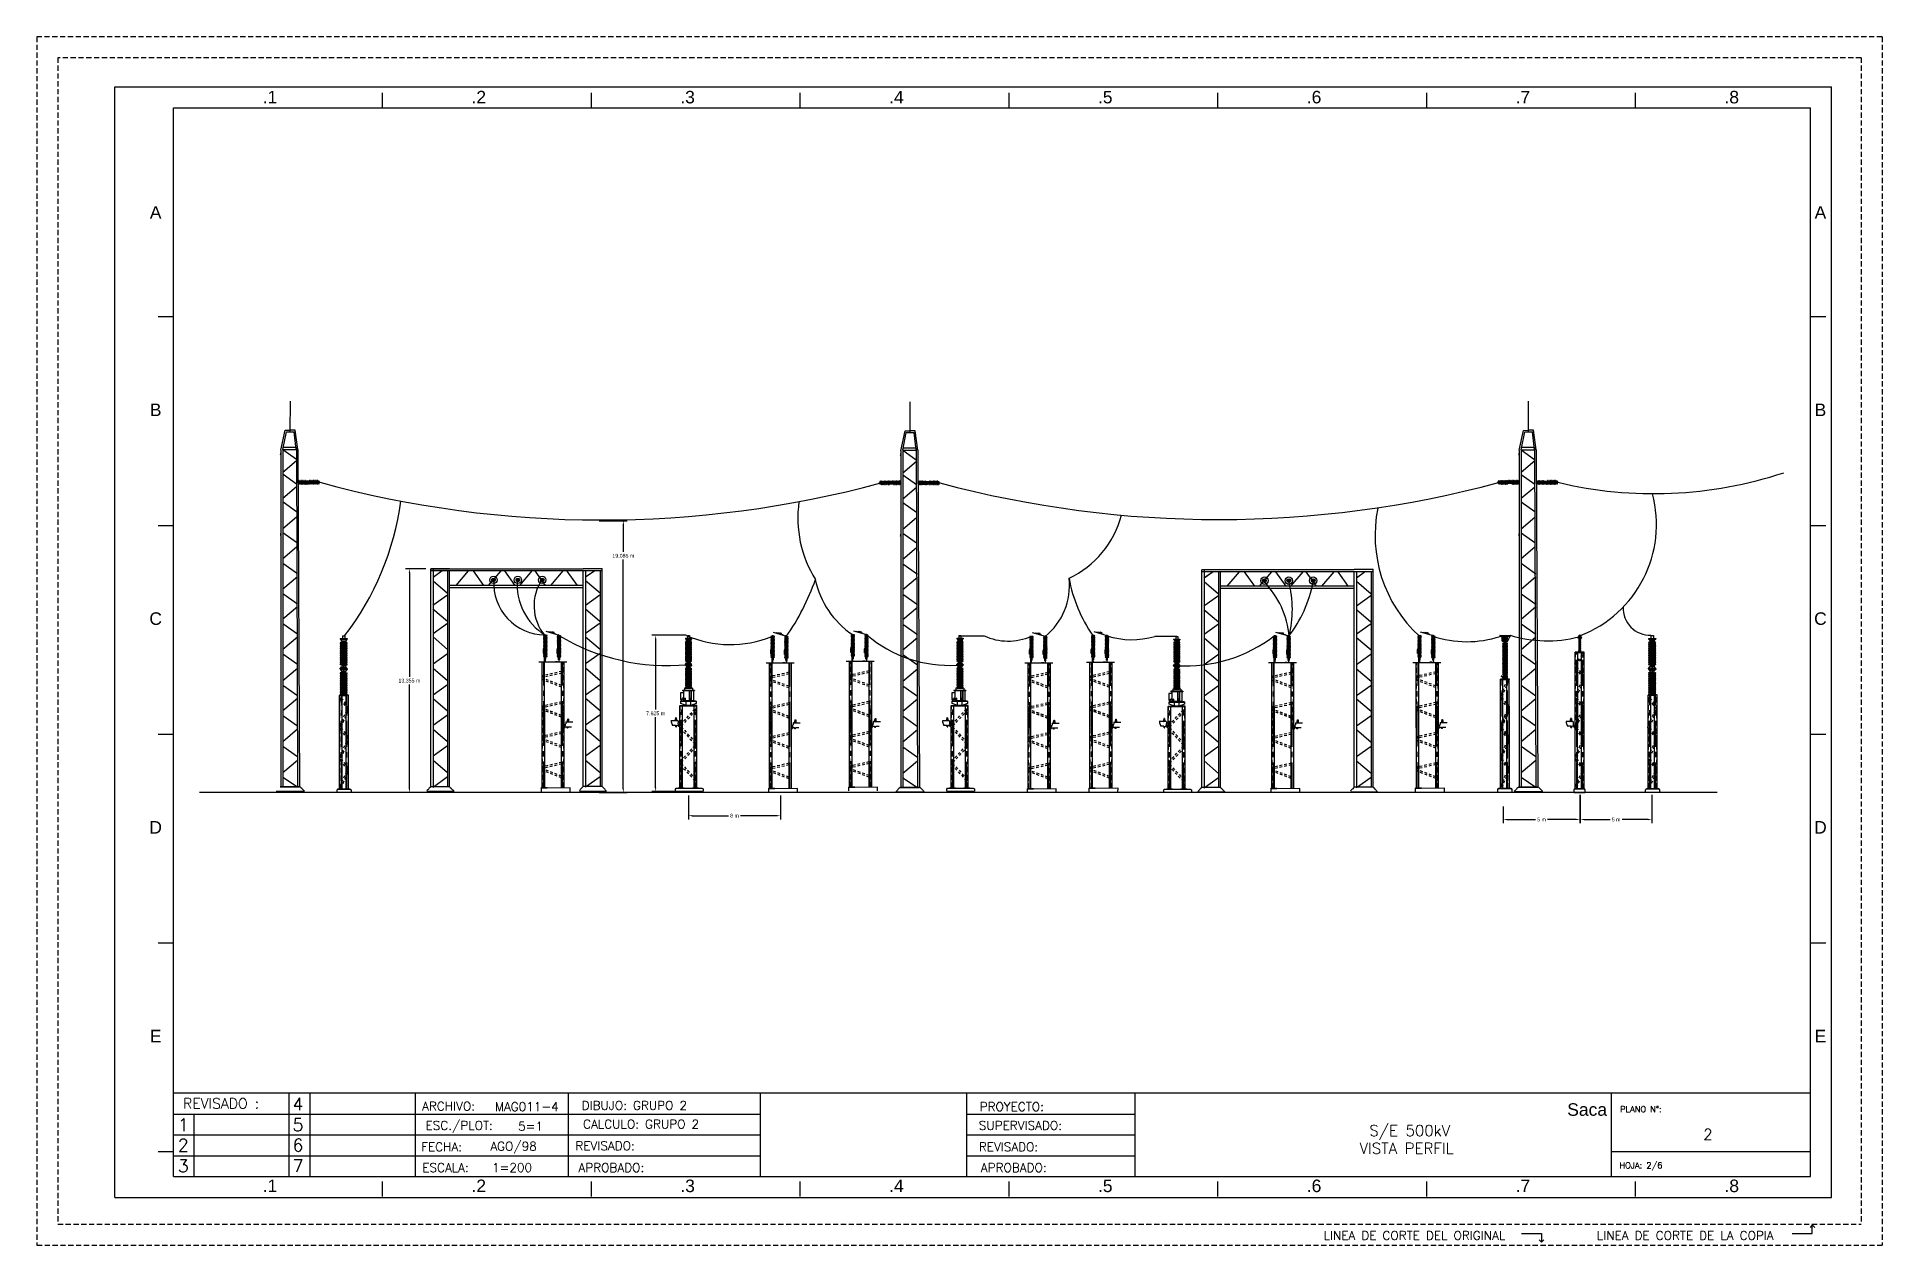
# Model space of a CAD drawing. Header units: inches. Extents: x 29.6 to 118, y -14.2 to 43.7.
import ezdxf
from ezdxf.enums import TextEntityAlignment as Align

# ---------------------------------------------------------------- set-up
doc = ezdxf.new("R2010")
doc.units = ezdxf.units.IN
doc.header["$MEASUREMENT"] = 0
for name, pattern in [('CENTER', [2, 1.25, -0.25, 0.25, -0.25]), ('DASHED', [0.75, 0.5, -0.25]), ('HIDDEN', [0.375, 0.25, -0.125]), ('HIDDEN2', [0.1875, 0.125, -0.0625]), ('HIDDENX2', [0.75, 0.5, -0.25])]:
    doc.linetypes.add(name, pattern=pattern)
for name, color, linetype in [('CAJETIN', 7, 'Continuous'), ('COTAS', 4, 'Continuous'), ('DIM', 2, 'Continuous'), ('EST', 4, 'Continuous'), ('EXISTENTE', 7, 'Continuous'), ('HUECO', 7, 'Continuous'), ('L50X5', 1, 'Continuous'), ('L75X7', 2, 'Continuous'), ('LAM10', 2, 'Continuous'), ('medidas', 3, 'Continuous'), ('MURO', 1, 'Continuous'), ('OBJ', 7, 'Continuous'), ('referencia', 2, 'Continuous'), ('ROTULO', 7, 'Continuous')]:
    doc.layers.add(name, color=color, linetype=linetype)
doc.styles.add('ROMAND', font='ROMANS.SHX')
doc.styles.add('ROMANS', font='romans')
doc.styles.add('SANSSERIF', font='sas_____.pfb')
doc.styles.get("Standard").update_dxf_attribs({"font": 'arial.ttf'})
doc.dimstyles.get("Standard").update_dxf_attribs({"dimtxt": 0.18, "dimasz": 0.18, "dimexe": 0.18, "dimexo": 0.0625, "dimgap": 0.09, "dimtad": 0, "dimtih": 1, "dimtoh": 1, "dimdec": 4, "dimzin": 0, "dimdsep": 46, "dimtxsty": 'Standard', "dimcen": 0.09, "dimadec": 0, "dimazin": 0, "dimtfac": 1, "dimtdec": 4, "dimtofl": 0, "dimtmove": 0, "dimatfit": 3, "dimfxl": 1, "dimtolj": 1, "dimtzin": 0, "dimarcsym": 0})

msp = doc.modelspace()

# ---------------------------------------------------------------- texts
at = {"layer": 'CAJETIN', "color": 4, "style": 'ROMANS'}
for s, height, p in [('ARCHIVO:', 0.422314, (49.36078, -7.5546)), ('MAG011-4', 0.422314, (53.10905, -7.57747)), ('DIBUJO: GRUPO 2', 0.4223143, (58.25652, -7.51748)), ('PROYECTO:', 0.422314, (76.33195, -7.57747)), ('ESC./PLOT:', 0.422314, (49.87032, -8.5065)), ('5=1', 0.422314, (53.28996, -8.5159)), ('CALCULO: GRUPO 2', 0.4223143, (58.58022, -8.4131)), ('SUPERVISADO:', 0.4223143, (76.74369, -8.47791)), ('FECHA:', 0.422314, (49.02856, -9.50255)), ('AGO/98', 0.422314, (52.47372, -9.50255)), ('REVISADO:', 0.422314, (56.85685, -9.45109)), ('REVISADO:', 0.422314, (76.17651, -9.50255)), ('ESCALA:', 0.422314, (49.21623, -10.49614)), ('1=200', 0.422314, (52.40085, -10.49614)), ('APROBADO:', 0.422314, (57.15708, -10.49614)), ('APROBADO:', 0.422314, (76.42521, -10.49614))]:
    msp.add_text(s, height=height, dxfattribs=at).set_placement(p, align=Align.MIDDLE)
at = {"layer": 'ROTULO', "color": 4}
for s, height, style, p in [('.1', 0.6, 'SANSSERIF', (40.80815, 40.48617)), ('.2', 0.6, 'SANSSERIF', (50.80815, 40.48617)), ('.3', 0.6, 'SANSSERIF', (60.80815, 40.48617)), ('.4', 0.6, 'SANSSERIF', (70.80815, 40.48617)), ('.5', 0.6, 'SANSSERIF', (80.80815, 40.48617)), ('.6', 0.6, 'SANSSERIF', (90.80815, 40.48617)), ('.7', 0.6, 'SANSSERIF', (100.80815, 40.48617)), ('.8', 0.6, 'SANSSERIF', (110.80815, 40.48617)), ('A', 0.6, 'SANSSERIF', (35.33546, 34.95981)), ('A', 0.6, 'SANSSERIF', (115.05556, 34.95981)), ('B', 0.6, 'SANSSERIF', (35.33546, 25.5039)), ('B', 0.6, 'SANSSERIF', (115.05556, 25.5039)), ('C', 0.6, 'SANSSERIF', (35.33546, 15.5039)), ('C', 0.6, 'SANSSERIF', (115.05556, 15.5039)), ('D', 0.6, 'SANSSERIF', (35.33546, 5.5039)), ('D', 0.6, 'SANSSERIF', (115.05556, 5.5039)), ('E', 0.6, 'SANSSERIF', (35.33546, -4.4961)), ('E', 0.6, 'SANSSERIF', (115.05556, -4.4961)), ('REVISADO :', 0.491196, 'ROMAND', (38.46865, -7.66724)), ('4', 0.6, 'ROMAND', (42.15206, -7.74872)), ('1', 0.6, 'ROMAND', (36.65799, -8.74473)), ('5', 0.6, 'ROMAND', (42.15206, -8.74473)), ('2', 0.6, 'ROMAND', (36.65799, -9.72087)), ('6', 0.6, 'ROMAND', (42.15206, -9.72087)), ('3', 0.6, 'ROMAND', (36.65799, -10.71596)), ('7', 0.6, 'ROMAND', (42.15206, -10.71596)), ('.1', 0.6, 'SANSSERIF', (40.80815, -11.6701)), ('.2', 0.6, 'SANSSERIF', (50.80815, -11.6701)), ('.3', 0.6, 'SANSSERIF', (60.80815, -11.6701)), ('.4', 0.6, 'SANSSERIF', (70.80815, -11.6701)), ('.5', 0.6, 'SANSSERIF', (80.80815, -11.6701)), ('.6', 0.6, 'SANSSERIF', (90.80815, -11.6701)), ('.7', 0.6, 'SANSSERIF', (100.80815, -11.6701)), ('.8', 0.6, 'SANSSERIF', (110.80815, -11.6701))]:
    msp.add_text(s, height=height, dxfattribs=dict(at, style=style)).set_placement(p, align=Align.CENTER)
at = {"layer": 'ROTULO', "color": 3}
for s, height, style, p in [('Saca', 0.6, 'SANSSERIF', (103.8844, -8.01494)), ('PLANO N%%D:', 0.2895644, 'ROMANS', (106.45835, -7.84182)), ('S/E 500kV', 0.525, 'ROMANS', (95.3889, -8.98667)), ('2', 0.525, 'ROMANS', (109.66795, -9.1703)), ('VISTA PERFIL', 0.525, 'ROMANS', (95.23836, -9.8362)), ('HOJA: 2/6', 0.289564, 'ROMANS', (106.45835, -10.53497))]:
    msp.add_text(s, height=height, dxfattribs=dict(at, style=style)).set_placement(p, align=Align.CENTER)

# ---------------------------------------------------------------- blocks, each defined once
blk = doc.blocks.new('*X7')
at = {"color": 0}
for p, q in [((4976, 7405), (4981, 7410)), ((4976, 7405), (4980, 7410)), ((4976, 7406), (4980, 7410)), ((4976, 7407), (4979, 7410)), ((4976, 7408), (4978, 7410)), ((4976, 7409), (4977, 7410)), ((4976, 7410), (4976, 7410)), ((4977, 7405), (4982, 7410)), ((4978, 7405), (4983, 7410)), ((4979, 7405), (4984, 7410)), ((4980, 7405), (4985, 7410)), ((4981, 7405), (4986, 7410)), ((4982, 7405), (4987, 7410)), ((4983, 7405), (4988, 7410)), ((4983, 7405), (4988, 7410)), ((4984, 7405), (4989, 7410)), ((4985, 7405), (4990, 7410)), ((4986, 7405), (4991, 7410)), ((4987, 7405), (4992, 7410)), ((4988, 7405), (4993, 7410)), ((4989, 7405), (4994, 7410)), ((4990, 7405), (4995, 7410)), ((4991, 7405), (4996, 7410)), ((4991, 7405), (4996, 7410)), ((4992, 7405), (4997, 7410)), ((4993, 7405), (4998, 7410)), ((4994, 7405), (4999, 7410)), ((4995, 7405), (5000, 7410)), ((4996, 7405), (5001, 7410)), ((4997, 7405), (5001, 7409)), ((4998, 7405), (5001, 7408)), ((4998, 7405), (5001, 7407)), ((4999, 7405), (5001, 7406)), ((5000, 7405), (5001, 7406)), ((5001, 7407), (5003, 7410)), ((5001, 7408), (5003, 7410)), ((5001, 7409), (5002, 7410)), ((5001, 7410), (5001, 7410)), ((5001, 7406), (5004, 7410)), ((5001, 7406), (5005, 7410)), ((5001, 7405), (5006, 7410)), ((5002, 7405), (5007, 7410)), ((5003, 7405), (5008, 7410)), ((5004, 7405), (5009, 7410)), ((5005, 7405), (5010, 7410)), ((5006, 7405), (5011, 7410)), ((5006, 7405), (5011, 7410)), ((5007, 7405), (5012, 7410)), ((5008, 7405), (5013, 7410)), ((5009, 7405), (5014, 7410)), ((5010, 7405), (5015, 7410)), ((5011, 7405), (5016, 7410)), ((5012, 7405), (5017, 7410)), ((5013, 7405), (5018, 7410)), ((5013, 7405), (5018, 7410)), ((5014, 7405), (5019, 7410)), ((5015, 7405), (5020, 7410)), ((5016, 7405), (5021, 7410)), ((5017, 7405), (5022, 7410)), ((5018, 7405), (5023, 7410)), ((5019, 7405), (5024, 7410)), ((5020, 7405), (5025, 7410)), ((5021, 7405), (5026, 7410)), ((5021, 7405), (5026, 7409)), ((5022, 7405), (5026, 7408)), ((5023, 7405), (5026, 7408)), ((5024, 7405), (5026, 7407)), ((5025, 7405), (5026, 7406))]:
    blk.add_line(p, q, dxfattribs=at)
blk = doc.blocks.new('*X6')
at = {"color": 0}
for p, q in [((4652, 7405), (4657, 7410)), ((4652, 7406), (4656, 7410)), ((4652, 7407), (4655, 7410)), ((4652, 7407), (4654, 7410)), ((4652, 7408), (4653, 7410)), ((4652, 7409), (4653, 7410)), ((4652, 7410), (4652, 7410)), ((4653, 7405), (4658, 7410)), ((4654, 7405), (4659, 7410)), ((4655, 7405), (4660, 7410)), ((4656, 7405), (4661, 7410)), ((4656, 7405), (4661, 7410)), ((4657, 7405), (4662, 7410)), ((4658, 7405), (4663, 7410)), ((4659, 7405), (4664, 7410)), ((4660, 7405), (4665, 7410)), ((4661, 7405), (4666, 7410)), ((4662, 7405), (4667, 7410)), ((4663, 7405), (4668, 7410)), ((4663, 7405), (4668, 7410)), ((4664, 7405), (4669, 7410)), ((4665, 7405), (4670, 7410)), ((4666, 7405), (4671, 7410)), ((4667, 7405), (4672, 7410)), ((4668, 7405), (4673, 7410)), ((4669, 7405), (4674, 7410)), ((4670, 7405), (4675, 7410)), ((4671, 7405), (4676, 7410)), ((4671, 7405), (4676, 7410)), ((4672, 7405), (4677, 7409)), ((4673, 7405), (4677, 7409)), ((4674, 7405), (4677, 7408)), ((4675, 7405), (4677, 7407)), ((4676, 7405), (4677, 7406)), ((4677, 7408), (4679, 7410)), ((4677, 7409), (4678, 7410)), ((4677, 7409), (4677, 7410)), ((4677, 7407), (4680, 7410)), ((4677, 7406), (4681, 7410)), ((4677, 7405), (4682, 7410)), ((4678, 7405), (4683, 7410)), ((4678, 7405), (4683, 7410)), ((4679, 7405), (4684, 7410)), ((4680, 7405), (4685, 7410)), ((4681, 7405), (4686, 7410)), ((4682, 7405), (4687, 7410)), ((4683, 7405), (4688, 7410)), ((4684, 7405), (4689, 7410)), ((4685, 7405), (4690, 7410)), ((4686, 7405), (4691, 7410)), ((4686, 7405), (4691, 7410)), ((4687, 7405), (4692, 7410)), ((4688, 7405), (4693, 7410)), ((4689, 7405), (4694, 7410)), ((4690, 7405), (4695, 7410)), ((4691, 7405), (4696, 7410)), ((4692, 7405), (4697, 7410)), ((4693, 7405), (4698, 7410)), ((4694, 7405), (4699, 7410)), ((4694, 7405), (4699, 7410)), ((4695, 7405), (4700, 7410)), ((4696, 7405), (4701, 7410)), ((4697, 7405), (4702, 7410)), ((4698, 7405), (4702, 7409)), ((4699, 7405), (4702, 7408)), ((4700, 7405), (4702, 7407)), ((4701, 7405), (4702, 7406)), ((4701, 7405), (4702, 7405))]:
    blk.add_line(p, q, dxfattribs=at)
blk = doc.blocks.new('*X9')
at = {"color": 0}
for p, q in [((4976, 7405), (4981, 7410)), ((4976, 7405), (4980, 7410)), ((4976, 7406), (4980, 7410)), ((4976, 7407), (4979, 7410)), ((4976, 7408), (4978, 7410)), ((4976, 7409), (4977, 7410)), ((4976, 7410), (4976, 7410)), ((4977, 7405), (4982, 7410)), ((4978, 7405), (4983, 7410)), ((4979, 7405), (4984, 7410)), ((4980, 7405), (4985, 7410)), ((4981, 7405), (4986, 7410)), ((4982, 7405), (4987, 7410)), ((4983, 7405), (4988, 7410)), ((4983, 7405), (4988, 7410)), ((4984, 7405), (4989, 7410)), ((4985, 7405), (4990, 7410)), ((4986, 7405), (4991, 7410)), ((4987, 7405), (4992, 7410)), ((4988, 7405), (4993, 7410)), ((4989, 7405), (4994, 7410)), ((4990, 7405), (4995, 7410)), ((4991, 7405), (4996, 7410)), ((4991, 7405), (4996, 7410)), ((4992, 7405), (4997, 7410)), ((4993, 7405), (4998, 7410)), ((4994, 7405), (4999, 7410)), ((4995, 7405), (5000, 7410)), ((4996, 7405), (5001, 7410)), ((4997, 7405), (5001, 7409)), ((4998, 7405), (5001, 7408)), ((4998, 7405), (5001, 7407)), ((4999, 7405), (5001, 7406)), ((5000, 7405), (5001, 7406)), ((5001, 7407), (5003, 7410)), ((5001, 7408), (5003, 7410)), ((5001, 7409), (5002, 7410)), ((5001, 7410), (5001, 7410)), ((5001, 7406), (5004, 7410)), ((5001, 7406), (5005, 7410)), ((5001, 7405), (5006, 7410)), ((5002, 7405), (5007, 7410)), ((5003, 7405), (5008, 7410)), ((5004, 7405), (5009, 7410)), ((5005, 7405), (5010, 7410)), ((5006, 7405), (5011, 7410)), ((5006, 7405), (5011, 7410)), ((5007, 7405), (5012, 7410)), ((5008, 7405), (5013, 7410)), ((5009, 7405), (5014, 7410)), ((5010, 7405), (5015, 7410)), ((5011, 7405), (5016, 7410)), ((5012, 7405), (5017, 7410)), ((5013, 7405), (5018, 7410)), ((5013, 7405), (5018, 7410)), ((5014, 7405), (5019, 7410)), ((5015, 7405), (5020, 7410)), ((5016, 7405), (5021, 7410)), ((5017, 7405), (5022, 7410)), ((5018, 7405), (5023, 7410)), ((5019, 7405), (5024, 7410)), ((5020, 7405), (5025, 7410)), ((5021, 7405), (5026, 7410)), ((5021, 7405), (5026, 7409)), ((5022, 7405), (5026, 7408)), ((5023, 7405), (5026, 7408)), ((5024, 7405), (5026, 7407)), ((5025, 7405), (5026, 7406))]:
    blk.add_line(p, q, dxfattribs=at)
blk = doc.blocks.new('*X8')
at = {"color": 0}
for p, q in [((4652, 7405), (4657, 7410)), ((4652, 7406), (4656, 7410)), ((4652, 7407), (4655, 7410)), ((4652, 7407), (4654, 7410)), ((4652, 7408), (4653, 7410)), ((4652, 7409), (4653, 7410)), ((4652, 7410), (4652, 7410)), ((4653, 7405), (4658, 7410)), ((4654, 7405), (4659, 7410)), ((4655, 7405), (4660, 7410)), ((4656, 7405), (4661, 7410)), ((4656, 7405), (4661, 7410)), ((4657, 7405), (4662, 7410)), ((4658, 7405), (4663, 7410)), ((4659, 7405), (4664, 7410)), ((4660, 7405), (4665, 7410)), ((4661, 7405), (4666, 7410)), ((4662, 7405), (4667, 7410)), ((4663, 7405), (4668, 7410)), ((4663, 7405), (4668, 7410)), ((4664, 7405), (4669, 7410)), ((4665, 7405), (4670, 7410)), ((4666, 7405), (4671, 7410)), ((4667, 7405), (4672, 7410)), ((4668, 7405), (4673, 7410)), ((4669, 7405), (4674, 7410)), ((4670, 7405), (4675, 7410)), ((4671, 7405), (4676, 7410)), ((4671, 7405), (4676, 7410)), ((4672, 7405), (4677, 7409)), ((4673, 7405), (4677, 7409)), ((4674, 7405), (4677, 7408)), ((4675, 7405), (4677, 7407)), ((4676, 7405), (4677, 7406)), ((4677, 7408), (4679, 7410)), ((4677, 7409), (4678, 7410)), ((4677, 7409), (4677, 7410)), ((4677, 7407), (4680, 7410)), ((4677, 7406), (4681, 7410)), ((4677, 7405), (4682, 7410)), ((4678, 7405), (4683, 7410)), ((4678, 7405), (4683, 7410)), ((4679, 7405), (4684, 7410)), ((4680, 7405), (4685, 7410)), ((4681, 7405), (4686, 7410)), ((4682, 7405), (4687, 7410)), ((4683, 7405), (4688, 7410)), ((4684, 7405), (4689, 7410)), ((4685, 7405), (4690, 7410)), ((4686, 7405), (4691, 7410)), ((4686, 7405), (4691, 7410)), ((4687, 7405), (4692, 7410)), ((4688, 7405), (4693, 7410)), ((4689, 7405), (4694, 7410)), ((4690, 7405), (4695, 7410)), ((4691, 7405), (4696, 7410)), ((4692, 7405), (4697, 7410)), ((4693, 7405), (4698, 7410)), ((4694, 7405), (4699, 7410)), ((4694, 7405), (4699, 7410)), ((4695, 7405), (4700, 7410)), ((4696, 7405), (4701, 7410)), ((4697, 7405), (4702, 7410)), ((4698, 7405), (4702, 7409)), ((4699, 7405), (4702, 7408)), ((4700, 7405), (4702, 7407)), ((4701, 7405), (4702, 7406)), ((4701, 7405), (4702, 7405))]:
    blk.add_line(p, q, dxfattribs=at)
blk = doc.blocks.new('*X11')
at = {"color": 0}
for p, q in [((4976, 7405), (4981, 7410)), ((4976, 7405), (4980, 7410)), ((4976, 7406), (4980, 7410)), ((4976, 7407), (4979, 7410)), ((4976, 7408), (4978, 7410)), ((4976, 7409), (4977, 7410)), ((4976, 7410), (4976, 7410)), ((4977, 7405), (4982, 7410)), ((4978, 7405), (4983, 7410)), ((4979, 7405), (4984, 7410)), ((4980, 7405), (4985, 7410)), ((4981, 7405), (4986, 7410)), ((4982, 7405), (4987, 7410)), ((4983, 7405), (4988, 7410)), ((4983, 7405), (4988, 7410)), ((4984, 7405), (4989, 7410)), ((4985, 7405), (4990, 7410)), ((4986, 7405), (4991, 7410)), ((4987, 7405), (4992, 7410)), ((4988, 7405), (4993, 7410)), ((4989, 7405), (4994, 7410)), ((4990, 7405), (4995, 7410)), ((4991, 7405), (4996, 7410)), ((4991, 7405), (4996, 7410)), ((4992, 7405), (4997, 7410)), ((4993, 7405), (4998, 7410)), ((4994, 7405), (4999, 7410)), ((4995, 7405), (5000, 7410)), ((4996, 7405), (5001, 7410)), ((4997, 7405), (5001, 7409)), ((4998, 7405), (5001, 7408)), ((4998, 7405), (5001, 7407)), ((4999, 7405), (5001, 7406)), ((5000, 7405), (5001, 7406)), ((5001, 7407), (5003, 7410)), ((5001, 7408), (5003, 7410)), ((5001, 7409), (5002, 7410)), ((5001, 7410), (5001, 7410)), ((5001, 7406), (5004, 7410)), ((5001, 7406), (5005, 7410)), ((5001, 7405), (5006, 7410)), ((5002, 7405), (5007, 7410)), ((5003, 7405), (5008, 7410)), ((5004, 7405), (5009, 7410)), ((5005, 7405), (5010, 7410)), ((5006, 7405), (5011, 7410)), ((5006, 7405), (5011, 7410)), ((5007, 7405), (5012, 7410)), ((5008, 7405), (5013, 7410)), ((5009, 7405), (5014, 7410)), ((5010, 7405), (5015, 7410)), ((5011, 7405), (5016, 7410)), ((5012, 7405), (5017, 7410)), ((5013, 7405), (5018, 7410)), ((5013, 7405), (5018, 7410)), ((5014, 7405), (5019, 7410)), ((5015, 7405), (5020, 7410)), ((5016, 7405), (5021, 7410)), ((5017, 7405), (5022, 7410)), ((5018, 7405), (5023, 7410)), ((5019, 7405), (5024, 7410)), ((5020, 7405), (5025, 7410)), ((5021, 7405), (5026, 7410)), ((5021, 7405), (5026, 7409)), ((5022, 7405), (5026, 7408)), ((5023, 7405), (5026, 7408)), ((5024, 7405), (5026, 7407)), ((5025, 7405), (5026, 7406))]:
    blk.add_line(p, q, dxfattribs=at)
blk = doc.blocks.new('*X10')
at = {"color": 0}
for p, q in [((4652, 7405), (4657, 7410)), ((4652, 7406), (4656, 7410)), ((4652, 7407), (4655, 7410)), ((4652, 7407), (4654, 7410)), ((4652, 7408), (4653, 7410)), ((4652, 7409), (4653, 7410)), ((4652, 7410), (4652, 7410)), ((4653, 7405), (4658, 7410)), ((4654, 7405), (4659, 7410)), ((4655, 7405), (4660, 7410)), ((4656, 7405), (4661, 7410)), ((4656, 7405), (4661, 7410)), ((4657, 7405), (4662, 7410)), ((4658, 7405), (4663, 7410)), ((4659, 7405), (4664, 7410)), ((4660, 7405), (4665, 7410)), ((4661, 7405), (4666, 7410)), ((4662, 7405), (4667, 7410)), ((4663, 7405), (4668, 7410)), ((4663, 7405), (4668, 7410)), ((4664, 7405), (4669, 7410)), ((4665, 7405), (4670, 7410)), ((4666, 7405), (4671, 7410)), ((4667, 7405), (4672, 7410)), ((4668, 7405), (4673, 7410)), ((4669, 7405), (4674, 7410)), ((4670, 7405), (4675, 7410)), ((4671, 7405), (4676, 7410)), ((4671, 7405), (4676, 7410)), ((4672, 7405), (4677, 7409)), ((4673, 7405), (4677, 7409)), ((4674, 7405), (4677, 7408)), ((4675, 7405), (4677, 7407)), ((4676, 7405), (4677, 7406)), ((4677, 7408), (4679, 7410)), ((4677, 7409), (4678, 7410)), ((4677, 7409), (4677, 7410)), ((4677, 7407), (4680, 7410)), ((4677, 7406), (4681, 7410)), ((4677, 7405), (4682, 7410)), ((4678, 7405), (4683, 7410)), ((4678, 7405), (4683, 7410)), ((4679, 7405), (4684, 7410)), ((4680, 7405), (4685, 7410)), ((4681, 7405), (4686, 7410)), ((4682, 7405), (4687, 7410)), ((4683, 7405), (4688, 7410)), ((4684, 7405), (4689, 7410)), ((4685, 7405), (4690, 7410)), ((4686, 7405), (4691, 7410)), ((4686, 7405), (4691, 7410)), ((4687, 7405), (4692, 7410)), ((4688, 7405), (4693, 7410)), ((4689, 7405), (4694, 7410)), ((4690, 7405), (4695, 7410)), ((4691, 7405), (4696, 7410)), ((4692, 7405), (4697, 7410)), ((4693, 7405), (4698, 7410)), ((4694, 7405), (4699, 7410)), ((4694, 7405), (4699, 7410)), ((4695, 7405), (4700, 7410)), ((4696, 7405), (4701, 7410)), ((4697, 7405), (4702, 7410)), ((4698, 7405), (4702, 7409)), ((4699, 7405), (4702, 7408)), ((4700, 7405), (4702, 7407)), ((4701, 7405), (4702, 7406)), ((4701, 7405), (4702, 7405))]:
    blk.add_line(p, q, dxfattribs=at)
blk = doc.blocks.new('*D12')
at = {"color": 0, "lineweight": -2, "transparency": 16777216}
for p, q in [((60.74, 15.007), (59.099, 15.007)), ((59.279, 14.827), (59.279, 11.446)), ((59.279, 7.7), (59.279, 11.082)), ((60.714, 7.52), (59.099, 7.52))]:
    blk.add_line(p, q, dxfattribs=at)
at = {"color": 0, "transparency": 16777216}
for points in [[(59.249, 14.827), (59.309, 14.827), (59.279, 15.007)], [(59.249, 7.7), (59.309, 7.7), (59.279, 7.52)]]:
    blk.add_solid(points, dxfattribs=at)
at = {"layer": 'Defpoints', "color": 0, "transparency": 16777216}
for p in [(60.803, 15.007), (59.279, 7.52), (60.777, 7.52)]:
    blk.add_point(p, dxfattribs=at)
at = {"color": 0, "transparency": 16777216, "insert": (59.279, 11.264), "char_height": 0.18, "attachment_point": 5}
blk.add_mtext('\\A1;7.625 m', dxfattribs=at)
blk = doc.blocks.new('*D13')
at = {"color": 0, "lineweight": -2, "transparency": 16777216}
for p, q in [((48.281, 18.191), (47.306, 18.191)), ((47.486, 18.011), (47.486, 13.013)), ((47.486, 7.651), (47.486, 12.649)), ((48.281, 7.471), (47.306, 7.471))]:
    blk.add_line(p, q, dxfattribs=at)
at = {"color": 0, "transparency": 16777216}
for points in [[(47.456, 18.011), (47.516, 18.011), (47.486, 18.191)], [(47.456, 7.651), (47.516, 7.651), (47.486, 7.471)]]:
    blk.add_solid(points, dxfattribs=at)
at = {"layer": 'Defpoints', "color": 0, "transparency": 16777216}
for p in [(48.343, 18.191), (47.486, 7.471), (48.343, 7.471)]:
    blk.add_point(p, dxfattribs=at)
at = {"color": 0, "transparency": 16777216, "insert": (47.486, 12.831), "char_height": 0.18, "attachment_point": 5}
blk.add_mtext('\\A1;13.355 m', dxfattribs=at)
blk = doc.blocks.new('*D14')
at = {"color": 0, "lineweight": -2, "transparency": 16777216}
for p, q in [((56.58, 20.494), (57.91, 20.494)), ((57.73, 20.314), (57.73, 18.996)), ((57.73, 7.655), (57.73, 18.632)), ((56.58, 7.475), (57.91, 7.475))]:
    blk.add_line(p, q, dxfattribs=at)
at = {"color": 0, "transparency": 16777216}
for points in [[(57.7, 20.314), (57.76, 20.314), (57.73, 20.494)], [(57.7, 7.655), (57.76, 7.655), (57.73, 7.475)]]:
    blk.add_solid(points, dxfattribs=at)
at = {"layer": 'Defpoints', "color": 0, "transparency": 16777216}
for p in [(56.518, 20.494), (56.518, 7.475), (57.73, 7.475)]:
    blk.add_point(p, dxfattribs=at)
at = {"color": 0, "transparency": 16777216, "insert": (57.73, 18.814), "char_height": 0.18, "attachment_point": 5}
blk.add_mtext('\\A1;19.085 m', dxfattribs=at)
blk = doc.blocks.new('*D15')
at = {"color": 0, "lineweight": -2, "transparency": 16777216}
for p, q in [((60.854, 7.328), (60.854, 6.182)), ((65.255, 7.328), (65.255, 6.182)), ((61.034, 6.362), (62.768, 6.362)), ((65.075, 6.362), (63.341, 6.362))]:
    blk.add_line(p, q, dxfattribs=at)
at = {"color": 0, "transparency": 16777216}
for points in [[(61.034, 6.392), (61.034, 6.332), (60.854, 6.362)], [(65.075, 6.392), (65.075, 6.332), (65.255, 6.362)]]:
    blk.add_solid(points, dxfattribs=at)
at = {"layer": 'Defpoints', "color": 0, "transparency": 16777216}
for p in [(60.854, 7.391), (65.255, 7.391), (65.255, 6.362)]:
    blk.add_point(p, dxfattribs=at)
at = {"color": 0, "transparency": 16777216, "insert": (63.055, 6.362), "char_height": 0.18, "attachment_point": 5}
blk.add_mtext('\\A1;8 m', dxfattribs=at)
blk = doc.blocks.new('*D16')
at = {"color": 0, "lineweight": -2, "transparency": 16777216}
for p, q in [((103.557, 7.363), (103.557, 5.996)), ((106.985, 7.363), (106.985, 5.996)), ((103.737, 6.176), (104.985, 6.176)), ((106.805, 6.176), (105.557, 6.176))]:
    blk.add_line(p, q, dxfattribs=at)
at = {"color": 0, "transparency": 16777216}
for points in [[(103.737, 6.206), (103.737, 6.146), (103.557, 6.176)], [(106.805, 6.206), (106.805, 6.146), (106.985, 6.176)]]:
    blk.add_solid(points, dxfattribs=at)
at = {"layer": 'Defpoints', "color": 0, "transparency": 16777216}
for p in [(103.557, 7.425), (106.985, 7.425), (106.985, 6.176)]:
    blk.add_point(p, dxfattribs=at)
at = {"color": 0, "transparency": 16777216, "insert": (105.271, 6.176), "char_height": 0.18, "attachment_point": 5}
blk.add_mtext('\\A1;5 m', dxfattribs=at)
blk = doc.blocks.new('*D17')
at = {"color": 0, "lineweight": -2, "transparency": 16777216}
for p, q in [((103.542, 7.363), (103.542, 5.996)), ((99.862, 6.804), (99.862, 5.996)), ((100.042, 6.176), (101.416, 6.176)), ((103.362, 6.176), (101.988, 6.176))]:
    blk.add_line(p, q, dxfattribs=at)
at = {"color": 0, "transparency": 16777216}
for points in [[(100.042, 6.206), (100.042, 6.146), (99.862, 6.176)], [(103.362, 6.206), (103.362, 6.146), (103.542, 6.176)]]:
    blk.add_solid(points, dxfattribs=at)
at = {"layer": 'Defpoints', "color": 0, "transparency": 16777216}
for p in [(103.542, 7.425), (99.862, 6.867), (99.862, 6.176)]:
    blk.add_point(p, dxfattribs=at)
at = {"color": 0, "transparency": 16777216, "insert": (101.702, 6.176), "char_height": 0.18, "attachment_point": 5}
blk.add_mtext('\\A1;5 m', dxfattribs=at)
blk = doc.blocks.new('MA')
at = {"layer": 'COTAS', "linetype": 'HIDDEN'}
for p, q in [((-2.28, 85.935), (-2.28, -2.425)), ((55.6, 85.935), (-2.28, 85.935)), ((55.6, -2.425), (55.6, 85.935)), ((-1.28, 84.935), (-1.28, -1.425)), ((54.6, 84.935), (-1.28, 84.935)), ((54.6, -1.425), (54.6, 84.935)), ((54.6, -1.425), (-1.28, -1.425)), ((55.6, -2.425), (-2.28, -2.425))]:
    blk.add_line(p, q, dxfattribs=at)
at = {"layer": 'COTAS', "linetype": 'ByBlock'}
for p, q in [((-1.729, 14.847), (-1.729, 13.883)), ((-2.143, 13.883), (-2.025, 13.995)), ((-1.729, 13.883), (-2.143, 13.883)), ((-2.143, 13.883), (-2.025, 13.771)), ((-1.729, 1.879), (-1.729, 0.916)), ((-1.729, 0.916), (-1.315, 0.916)), ((-1.315, 0.916), (-1.432, 1.027)), ((-1.315, 0.916), (-1.432, 0.804))]:
    blk.add_line(p, q, dxfattribs=at)
at = {"layer": 'CAJETIN', "color": 4, "style": 'ROMANS'}
for s, p in [('LINEA DE CORTE DEL ORIGINAL', (-1.819, 19.971)), ('LINEA DE CORTE DE LA COPIA', (-1.819, 7.004))]:
    blk.add_text(s, height=0.42231, rotation=270, dxfattribs=at).set_placement(p, align=Align.MIDDLE)

# ---------------------------------------------------------------- dimensions: what is measured, and where the dimension line sits
dim = msp.add_linear_dim(base=(57.73015, 7.47465), p1=(56.51776, 20.49442), p2=(56.51776, 7.47465), angle=90, text='19.085 m', dimstyle='Standard')
dim.commit()
dim.dimension.update_dxf_attribs({"geometry": '*D14', "text_midpoint": (57.73015, 18.81434), "dimtype": 160})
for base, p1, p2, text, picture, middle in [((47.48619, 7.47073), (48.34349, 18.19087), (48.34349, 7.47073), '13.355 m', '*D13', (47.48619, 12.8308)), ((59.27931, 7.5204), (60.80264, 15.00744), (60.77682, 7.5204), '7.625 m', '*D12', (59.27931, 11.26392))]:
    dim = msp.add_linear_dim(base=base, p1=p1, p2=p2, angle=90, text=text, dimstyle='Standard')
    dim.commit()
    dim.dimension.update_dxf_attribs({"geometry": picture, "text_midpoint": middle})
for base, p1, p2, text, picture, middle in [((65.25474, 6.36195), (60.85428, 7.39066), (65.25474, 7.39066), '8 m', '*D15', (63.05451, 6.36195)), ((106.98483, 6.17568), (103.55707, 7.42532), (106.98483, 7.42532), '5 m', '*D16', (105.27095, 6.17568))]:
    dim = msp.add_linear_dim(base=base, p1=p1, p2=p2, text=text, dimstyle='Standard')
    dim.commit()
    dim.dimension.update_dxf_attribs({"geometry": picture, "text_midpoint": middle})
dim = msp.add_linear_dim(base=(99.86206, 6.17568), p1=(103.54236, 7.42532), p2=(99.86206, 6.86666), text='5 m', dimstyle='Standard', override={"dimtmove": 1})
dim.commit()
dim.dimension.update_dxf_attribs({"geometry": '*D17', "text_midpoint": (101.70221, 6.17568)})

# ---------------------------------------------------------------- hatches: boundary and pattern name
at = {"layer": 'DIM'}
h = msp.add_hatch(color=256, dxfattribs=at)
h.dxf.hatch_style = 1
h.paths.add_polyline_path([(51.42527, 17.65749, 1), (51.60218, 17.65749, 1)])
h = msp.add_hatch(color=256, dxfattribs=at)
h.dxf.hatch_style = 1
h.paths.add_polyline_path([(52.59233, 17.65749, 1), (52.76924, 17.65749, 1)])
h = msp.add_hatch(color=256, dxfattribs=at)
h.dxf.hatch_style = 1
h.paths.add_polyline_path([(53.75939, 17.65749, 1), (53.9363, 17.65749, 1)])
h = msp.add_hatch(color=256, dxfattribs=at)
h.dxf.hatch_style = 1
h.paths.add_polyline_path([(88.34432, 17.62152, 1), (88.52123, 17.62152, 1)])
h = msp.add_hatch(color=256, dxfattribs=at)
h.dxf.hatch_style = 1
h.paths.add_polyline_path([(89.51138, 17.62152, 1), (89.68829, 17.62152, 1)])
h = msp.add_hatch(color=256, dxfattribs=at)
h.dxf.hatch_style = 1
h.paths.add_polyline_path([(90.67844, 17.62152, 1), (90.85535, 17.62152, 1)])

# ---------------------------------------------------------------- linework, layer by layer
at = {"color": 2}
for p, q in [((33.38396, 41.2704), (115.58396, 41.2704)), ((33.38396, -11.9296), (33.38396, 41.2704)), ((115.58396, -11.9296), (115.58396, 41.2704)), ((42.16582, 22.38243), (42.16592, 22.37268)), ((42.16676, 22.28975), (42.16687, 22.27818)), ((42.22999, 22.38308), (42.23009, 22.37333)), ((42.23093, 22.2904), (42.23105, 22.27884)), ((42.29416, 22.38378), (42.29426, 22.37403)), ((42.2951, 22.2911), (42.29522, 22.27954)), ((42.35928, 22.38439), (42.35938, 22.37464)), ((42.36022, 22.29171), (42.36034, 22.28015)), ((42.4244, 22.38505), (42.4245, 22.3753)), ((42.42534, 22.29237), (42.42545, 22.28081)), ((42.48857, 22.3857), (42.48867, 22.37595)), ((42.48951, 22.29302), (42.48963, 22.28146)), ((42.55274, 22.3864), (42.55284, 22.37665)), ((42.55368, 22.29372), (42.5538, 22.28216)), ((42.6188, 22.29434), (42.61892, 22.28277)), ((42.68203, 22.38766), (42.68213, 22.37791)), ((42.68297, 22.29499), (42.68309, 22.28342)), ((42.74621, 22.38836), (42.74631, 22.37861)), ((42.74715, 22.29569), (42.74726, 22.28412)), ((42.81132, 22.38898), (42.81142, 22.37923)), ((42.81226, 22.2963), (42.81238, 22.28473)), ((42.87644, 22.38964), (42.87654, 22.37989)), ((42.87738, 22.29696), (42.8775, 22.28539)), ((42.94061, 22.39029), (42.94071, 22.38054)), ((42.94155, 22.29761), (42.94167, 22.28605)), ((43.00479, 22.39099), (43.00489, 22.38124)), ((43.00573, 22.29831), (43.00584, 22.28674)), ((43.0699, 22.3916), (43.07, 22.38185)), ((43.07084, 22.29892), (43.07096, 22.28736)), ((43.12694, 22.30752), (43.10654, 22.29667)), ((70.06103, 22.33482), (70.08144, 22.34567)), ((70.11713, 22.34341), (70.11701, 22.35498)), ((70.11807, 22.25074), (70.11797, 22.26049)), ((70.18225, 22.34403), (70.18213, 22.35559)), ((70.18319, 22.25135), (70.18309, 22.2611)), ((70.24642, 22.34473), (70.2463, 22.35629)), ((70.24736, 22.25205), (70.24726, 22.2618)), ((70.31059, 22.34538), (70.31047, 22.35694)), ((70.31153, 22.2527), (70.31143, 22.26245)), ((70.37571, 22.34604), (70.37559, 22.3576)), ((70.37665, 22.25336), (70.37655, 22.26311)), ((70.44083, 22.34665), (70.44071, 22.35821)), ((70.44177, 22.25397), (70.44167, 22.26372)), ((70.505, 22.34735), (70.50488, 22.35891)), ((70.50594, 22.25467), (70.50584, 22.26442)), ((70.56917, 22.348), (70.56906, 22.35957)), ((70.63429, 22.34861), (70.63417, 22.36018)), ((70.63523, 22.25593), (70.63513, 22.26569)), ((70.69846, 22.34931), (70.69835, 22.36088)), ((70.6994, 22.25663), (70.6993, 22.26638)), ((70.76264, 22.34996), (70.76252, 22.36153)), ((70.76358, 22.25729), (70.76348, 22.26704)), ((70.82775, 22.35062), (70.82764, 22.36219)), ((70.82869, 22.25795), (70.82859, 22.2677)), ((70.89287, 22.35123), (70.89275, 22.3628)), ((70.89381, 22.25856), (70.89371, 22.26831)), ((70.95704, 22.35193), (70.95693, 22.3635)), ((70.95798, 22.25926), (70.95788, 22.26901)), ((71.02122, 22.35259), (71.0211, 22.36415)), ((71.02216, 22.25991), (71.02206, 22.26966)), ((71.85221, 22.35149), (71.85231, 22.34174)), ((71.85315, 22.25881), (71.85327, 22.24725)), ((71.91638, 22.35214), (71.91648, 22.34239)), ((71.91732, 22.25946), (71.91744, 22.2479)), ((71.98055, 22.35284), (71.98065, 22.34309)), ((71.98149, 22.26016), (71.98161, 22.2486)), ((72.04567, 22.35345), (72.04577, 22.3437)), ((72.04661, 22.26078), (72.04673, 22.24921)), ((72.11079, 22.35411), (72.11089, 22.34436)), ((72.11173, 22.26144), (72.11185, 22.24987)), ((72.17496, 22.35476), (72.17506, 22.34501)), ((72.1759, 22.26209), (72.17602, 22.25052)), ((72.23913, 22.35546), (72.23923, 22.34571)), ((72.24007, 22.26279), (72.24019, 22.25122)), ((72.30519, 22.2634), (72.30531, 22.25183)), ((72.36843, 22.35673), (72.36852, 22.34698)), ((72.36937, 22.26405), (72.36948, 22.25248)), ((72.4326, 22.35743), (72.4327, 22.34768)), ((72.43354, 22.26475), (72.43366, 22.25318)), ((72.49772, 22.35804), (72.49781, 22.34829)), ((72.49866, 22.26536), (72.49877, 22.2538)), ((72.56283, 22.3587), (72.56293, 22.34895)), ((72.56377, 22.26602), (72.56389, 22.25446)), ((72.62701, 22.35935), (72.6271, 22.3496)), ((72.62795, 22.26667), (72.62806, 22.25511)), ((72.69118, 22.36005), (72.69128, 22.3503)), ((72.69212, 22.26737), (72.69224, 22.25581)), ((72.7563, 22.36066), (72.75639, 22.35091)), ((72.75724, 22.26798), (72.75735, 22.25642)), ((72.81333, 22.27658), (72.79293, 22.26573)), ((99.67219, 22.35908), (99.69259, 22.36993)), ((99.72828, 22.36767), (99.72817, 22.37924)), ((99.72922, 22.275), (99.72913, 22.28475)), ((99.7934, 22.36829), (99.79328, 22.37985)), ((99.79434, 22.27561), (99.79424, 22.28536)), ((99.85757, 22.36899), (99.85746, 22.38055)), ((99.85851, 22.27631), (99.85842, 22.28606)), ((99.92175, 22.36964), (99.92163, 22.3812)), ((99.92269, 22.27696), (99.92259, 22.28671)), ((99.98686, 22.3703), (99.98675, 22.38186)), ((99.9878, 22.27762), (99.98771, 22.28737)), ((100.05198, 22.37091), (100.05186, 22.38247)), ((100.05292, 22.27823), (100.05282, 22.28798)), ((100.11615, 22.37161), (100.11604, 22.38317)), ((100.11709, 22.27893), (100.117, 22.28868)), ((100.18033, 22.37226), (100.18021, 22.38383)), ((100.24545, 22.37287), (100.24533, 22.38444)), ((100.24639, 22.28019), (100.24629, 22.28995)), ((100.30962, 22.37357), (100.3095, 22.38514)), ((100.31056, 22.28089), (100.31046, 22.29064)), ((100.37379, 22.37422), (100.37367, 22.38579)), ((100.37473, 22.28155), (100.37463, 22.2913)), ((100.43891, 22.37488), (100.43879, 22.38645)), ((100.43985, 22.28221), (100.43975, 22.29196)), ((100.50403, 22.37549), (100.50391, 22.38706)), ((100.50497, 22.28282), (100.50487, 22.29257)), ((100.5682, 22.37619), (100.56808, 22.38776)), ((100.56914, 22.28352), (100.56904, 22.29327)), ((100.63237, 22.37685), (100.63225, 22.38841)), ((100.63331, 22.28417), (100.63321, 22.29392)), ((101.46336, 22.37575), (101.46346, 22.366)), ((101.4643, 22.28307), (101.46442, 22.27151)), ((101.52754, 22.3764), (101.52764, 22.36665)), ((101.52848, 22.28372), (101.52859, 22.27216)), ((101.59171, 22.3771), (101.59181, 22.36735)), ((101.59265, 22.28442), (101.59277, 22.27286)), ((101.65683, 22.37771), (101.65693, 22.36796)), ((101.65777, 22.28504), (101.65788, 22.27347)), ((101.72194, 22.37837), (101.72204, 22.36862)), ((101.72288, 22.2857), (101.723, 22.27413)), ((101.78612, 22.37902), (101.78622, 22.36927)), ((101.78706, 22.28635), (101.78717, 22.27478)), ((101.85029, 22.37972), (101.85039, 22.36997)), ((101.85123, 22.28705), (101.85135, 22.27548)), ((101.91635, 22.28766), (101.91646, 22.27609)), ((101.97958, 22.38099), (101.97968, 22.37124)), ((101.98052, 22.28831), (101.98064, 22.27674)), ((102.04375, 22.38169), (102.04385, 22.37194)), ((102.04469, 22.28901), (102.04481, 22.27744)), ((102.10887, 22.3823), (102.10897, 22.37255)), ((102.10981, 22.28962), (102.10993, 22.27806)), ((102.17399, 22.38296), (102.17409, 22.37321)), ((102.17493, 22.29028), (102.17505, 22.27872)), ((102.23816, 22.38361), (102.23826, 22.37386)), ((102.2391, 22.29093), (102.23922, 22.27937)), ((102.30233, 22.38431), (102.30243, 22.37456)), ((102.30327, 22.29163), (102.30339, 22.28007)), ((102.36745, 22.38492), (102.36755, 22.37517)), ((102.36839, 22.29224), (102.36851, 22.28068)), ((102.42449, 22.30084), (102.40408, 22.28999)), ((54.66993, 14.9952), (54.04048, 15.17972)), ((54.14949, 15.17972), (54.47837, 15.07858)), ((54.22851, 15.17972), (54.41183, 15.12199)), ((54.31712, 15.17972), (54.4021, 15.15228)), ((65.5581, 14.95269), (64.92865, 15.13721)), ((65.03766, 15.13721), (65.36654, 15.03607)), ((65.11668, 15.13721), (65.3, 15.07948)), ((65.20529, 15.13721), (65.29027, 15.10977)), ((69.39416, 15.01916), (68.76471, 15.20368)), ((68.87371, 15.20368), (69.2026, 15.10254)), ((68.95274, 15.20368), (69.13606, 15.14594)), ((69.04135, 15.20368), (69.12633, 15.17624)), ((77.95183, 14.94308), (77.32238, 15.1276)), ((77.43139, 15.1276), (77.76027, 15.02646)), ((77.51041, 15.1276), (77.69373, 15.06986)), ((77.59902, 15.1276), (77.684, 15.10016)), ((80.90607, 14.97898), (80.27662, 15.1635)), ((80.38563, 15.1635), (80.71452, 15.06236)), ((80.46465, 15.1635), (80.64797, 15.10577)), ((80.55327, 15.1635), (80.63824, 15.13606)), ((89.61135, 14.95923), (88.9819, 15.14376)), ((89.09091, 15.14376), (89.4198, 15.04262)), ((89.16993, 15.14376), (89.35325, 15.08602)), ((89.25854, 15.14376), (89.34352, 15.11631)), ((96.5349, 14.96993), (95.90545, 15.15445)), ((96.01445, 15.15445), (96.34334, 15.05331)), ((96.09348, 15.15445), (96.2768, 15.09672)), ((96.18209, 15.15445), (96.26707, 15.12701)), ((44.16616, 14.84407, -1906.97751), (44.5091, 14.84407, -1906.97751)), ((44.16616, 14.84407, -1906.97751), (44.16616, 14.8129, -1906.97751)), ((44.16616, 14.8129, -1906.97751), (44.5091, 14.8129, -1906.97751)), ((44.17796, 14.63503, -1906.97751), (44.49729, 14.63503, -1906.97751)), ((44.17796, 14.55008, -1906.97751), (44.49729, 14.55008, -1906.97751)), ((44.17796, 14.46514, -1906.97751), (44.49729, 14.46514, -1906.97751)), ((44.49729, 14.46514, -1906.97751), (44.17796, 14.46514, -1906.97751)), ((44.17796, 14.38019, -1906.97751), (44.49729, 14.38019, -1906.97751)), ((44.17796, 14.29524, -1906.97751), (44.49729, 14.29524, -1906.97751)), ((44.49729, 14.29524, -1906.97751), (44.17796, 14.29524, -1906.97751)), ((44.17796, 14.21029, -1906.97751), (44.49729, 14.21029, -1906.97751)), ((44.1803, 14.8129, -1906.97751), (44.23416, 14.73986, -1906.97751)), ((44.1921, 14.42266, -1906.97751), (44.48315, 14.42266, -1906.97751)), ((44.1921, 14.33771, -1906.97751), (44.48315, 14.33771, -1906.97751)), ((44.19211, 14.6775, -1906.97751), (44.48315, 14.6775, -1906.97751)), ((44.19211, 14.59256, -1906.97751), (44.48315, 14.59256, -1906.97751)), ((44.19211, 14.50761, -1906.97751), (44.48315, 14.50761, -1906.97751)), ((44.19211, 14.25277, -1906.97751), (44.48315, 14.25277, -1906.97751)), ((44.19211, 14.16782, -1906.97751), (44.48315, 14.16782, -1906.97751)), ((44.23416, 14.73986, -1906.97751), (44.44109, 14.73986, -1906.97751)), ((44.24855, 14.73986, -1906.97751), (44.24855, 14.6775, -1906.97751)), ((44.28084, 14.98548, -1906.97751), (44.39441, 14.98548, -1906.97751)), ((44.28084, 14.98548, -1906.97751), (44.28084, 14.84407, -1906.97751)), ((44.39441, 14.98548, -1906.97751), (44.39441, 14.84407, -1906.97751)), ((44.4267, 14.73986, -1906.97751), (44.4267, 14.6775, -1906.97751)), ((44.49496, 14.8129, -1906.97751), (44.44109, 14.73986, -1906.97751)), ((44.5091, 14.84407, -1906.97751), (44.5091, 14.8129, -1906.97751)), ((53.94176, 14.83454), (53.95159, 14.83454)), ((53.94176, 14.57374), (53.95159, 14.57374)), ((53.94176, 14.37861), (53.95159, 14.37861)), ((53.94181, 14.90022), (53.95164, 14.90022)), ((53.94181, 14.76981), (53.95164, 14.76981)), ((53.94181, 14.70509), (53.95164, 14.70509)), ((53.94181, 14.63941), (53.95164, 14.63941)), ((53.94181, 14.50901), (53.95164, 14.50901)), ((53.94181, 14.44428), (53.95164, 14.44428)), ((53.94181, 14.31388), (53.95164, 14.31388)), ((53.94181, 14.24916), (53.95164, 14.24916)), ((53.94181, 14.18348), (53.95164, 14.18348)), ((53.96044, 14.30023), (53.94377, 14.31388)), ((53.95699, 14.33213), (54.01209, 14.33213)), ((54.03523, 14.83454), (54.0469, 14.83454)), ((54.03523, 14.57374), (54.0469, 14.57374)), ((54.03523, 14.37861), (54.0469, 14.37861)), ((54.03528, 14.90022), (54.04694, 14.90022)), ((54.03528, 14.76981), (54.04694, 14.76981)), ((54.03528, 14.70509), (54.04694, 14.70509)), ((54.03528, 14.63941), (54.04694, 14.63941)), ((54.03528, 14.50901), (54.04694, 14.50901)), ((54.03528, 14.44428), (54.04694, 14.44428)), ((54.03528, 14.31388), (54.04694, 14.31388)), ((54.03528, 14.24916), (54.04694, 14.24916)), ((54.03528, 14.18348), (54.04694, 14.18348)), ((54.60015, 14.81315), (54.60998, 14.81315)), ((54.60015, 14.55234), (54.60998, 14.55234)), ((54.60015, 14.35722), (54.60998, 14.35722)), ((54.6002, 14.87883), (54.61003, 14.87883)), ((54.6002, 14.74842), (54.61003, 14.74842)), ((54.6002, 14.6837), (54.61003, 14.6837)), ((54.6002, 14.61802), (54.61003, 14.61802)), ((54.6002, 14.48762), (54.61003, 14.48762)), ((54.6002, 14.42289), (54.61003, 14.42289)), ((54.6002, 14.29249), (54.61003, 14.29249)), ((54.6002, 14.22777), (54.61003, 14.22777)), ((54.6002, 14.16209), (54.61003, 14.16209)), ((54.60123, 14.9952), (54.69724, 14.9952)), ((54.61883, 14.27884), (54.60216, 14.29249)), ((54.61538, 14.31074), (54.67048, 14.31074)), ((54.69362, 14.81315), (54.70529, 14.81315)), ((54.69362, 14.55234), (54.70529, 14.55234)), ((54.69362, 14.35722), (54.70529, 14.35722)), ((54.69367, 14.87883), (54.70533, 14.87883)), ((54.69367, 14.74842), (54.70533, 14.74842)), ((54.69367, 14.6837), (54.70533, 14.6837)), ((54.69367, 14.61802), (54.70533, 14.61802)), ((54.69367, 14.48762), (54.70533, 14.48762)), ((54.69367, 14.42289), (54.70533, 14.42289)), ((54.69367, 14.29249), (54.70533, 14.29249)), ((54.69367, 14.22777), (54.70533, 14.22777)), ((54.69367, 14.16209), (54.70533, 14.16209)), ((60.7001, 14.86532), (61.00131, 14.86532)), ((60.7001, 14.86532), (60.7001, 14.83794)), ((60.7001, 14.83794), (61.00131, 14.83794)), ((60.71047, 14.68171), (60.99094, 14.68171)), ((60.71047, 14.6071), (60.99094, 14.6071)), ((60.71047, 14.53249), (60.99094, 14.53249)), ((60.99094, 14.53249), (60.71047, 14.53249)), ((60.71047, 14.45788), (60.99094, 14.45788)), ((60.71047, 14.38327), (60.99094, 14.38327)), ((60.99094, 14.38327), (60.71047, 14.38327)), ((60.71047, 14.30866), (60.99094, 14.30866)), ((60.71047, 14.23404), (60.99094, 14.23404)), ((60.99094, 14.23404), (60.71047, 14.23404)), ((60.71047, 14.15943), (60.99094, 14.15943)), ((60.71252, 14.83794), (60.75983, 14.77378)), ((60.72289, 14.71902), (60.97852, 14.71902)), ((60.72289, 14.6444), (60.97852, 14.6444)), ((60.72289, 14.56979), (60.97852, 14.56979)), ((60.72289, 14.49518), (60.97852, 14.49518)), ((60.72289, 14.42057), (60.97852, 14.42057)), ((60.72289, 14.34596), (60.97852, 14.34596)), ((60.72289, 14.27135), (60.97852, 14.27135)), ((60.72289, 14.19674), (60.97852, 14.19674)), ((60.75983, 14.77378), (60.94158, 14.77378)), ((60.77247, 14.77378), (60.77247, 14.71902)), ((60.80083, 14.98952), (60.90058, 14.98952)), ((60.80083, 14.98952), (60.80083, 14.86532)), ((60.90058, 14.98952), (60.90058, 14.86532)), ((60.92894, 14.77378), (60.92894, 14.71902)), ((60.98889, 14.83794), (60.94158, 14.77378)), ((61.00131, 14.86532), (61.00131, 14.83794)), ((64.82993, 14.79203), (64.83976, 14.79203)), ((64.82993, 14.53123), (64.83976, 14.53123)), ((64.82993, 14.3361), (64.83976, 14.3361)), ((64.82997, 14.85771), (64.83981, 14.85771)), ((64.82997, 14.7273), (64.83981, 14.7273)), ((64.82997, 14.66258), (64.83981, 14.66258)), ((64.82997, 14.5969), (64.83981, 14.5969)), ((64.82997, 14.4665), (64.83981, 14.4665)), ((64.82997, 14.40177), (64.83981, 14.40177)), ((64.82997, 14.27137), (64.83981, 14.27137)), ((64.82997, 14.20665), (64.83981, 14.20665)), ((64.82997, 14.14097), (64.83981, 14.14097)), ((64.84861, 14.25772), (64.83194, 14.27137)), ((64.84516, 14.28962), (64.90026, 14.28962)), ((64.9234, 14.79203), (64.93507, 14.79203)), ((64.9234, 14.53123), (64.93507, 14.53123)), ((64.9234, 14.3361), (64.93507, 14.3361)), ((64.92345, 14.85771), (64.93511, 14.85771)), ((64.92345, 14.7273), (64.93511, 14.7273)), ((64.92345, 14.66258), (64.93511, 14.66258)), ((64.92345, 14.5969), (64.93511, 14.5969)), ((64.92345, 14.4665), (64.93511, 14.4665)), ((64.92345, 14.40177), (64.93511, 14.40177)), ((64.92345, 14.27137), (64.93511, 14.27137)), ((64.92345, 14.20665), (64.93511, 14.20665)), ((64.92345, 14.14097), (64.93511, 14.14097)), ((65.48832, 14.77064), (65.49815, 14.77064)), ((65.48832, 14.50983), (65.49815, 14.50983)), ((65.48832, 14.31471), (65.49815, 14.31471)), ((65.48836, 14.83632), (65.4982, 14.83632)), ((65.48836, 14.70591), (65.4982, 14.70591)), ((65.48836, 14.64119), (65.4982, 14.64119)), ((65.48836, 14.57551), (65.4982, 14.57551)), ((65.48836, 14.44511), (65.4982, 14.44511)), ((65.48836, 14.38038), (65.4982, 14.38038)), ((65.48836, 14.24998), (65.4982, 14.24998)), ((65.48836, 14.18526), (65.4982, 14.18526)), ((65.4894, 14.95269), (65.58541, 14.95269)), ((65.507, 14.23633), (65.49033, 14.24998)), ((65.50355, 14.26823), (65.55865, 14.26823)), ((65.58179, 14.77064), (65.59346, 14.77064)), ((65.58179, 14.50983), (65.59346, 14.50983)), ((65.58179, 14.31471), (65.59346, 14.31471)), ((65.58184, 14.83632), (65.5935, 14.83632)), ((65.58184, 14.70591), (65.5935, 14.70591)), ((65.58184, 14.64119), (65.5935, 14.64119)), ((65.58184, 14.57551), (65.5935, 14.57551)), ((65.58184, 14.44511), (65.5935, 14.44511)), ((65.58184, 14.38038), (65.5935, 14.38038)), ((65.58184, 14.24998), (65.5935, 14.24998)), ((65.58184, 14.18526), (65.5935, 14.18526)), ((68.66598, 14.85849), (68.67582, 14.85849)), ((68.66598, 14.59769), (68.67582, 14.59769)), ((68.66598, 14.40256), (68.67582, 14.40256)), ((68.66598, 14.14176), (68.67582, 14.14176)), ((68.66603, 14.92417), (68.67587, 14.92417)), ((68.66603, 14.79377), (68.67587, 14.79377)), ((68.66603, 14.72904), (68.67587, 14.72904)), ((68.66603, 14.66336), (68.67587, 14.66336)), ((68.66603, 14.53296), (68.67587, 14.53296)), ((68.66603, 14.46824), (68.67587, 14.46824)), ((68.66603, 14.33784), (68.67587, 14.33784)), ((68.66603, 14.27311), (68.67587, 14.27311)), ((68.66603, 14.20743), (68.67587, 14.20743)), ((68.68466, 14.32419), (68.668, 14.33784)), ((68.68356, 14.12551), (68.6811, 14.14176)), ((68.68122, 14.35608), (68.73632, 14.35608)), ((68.75946, 14.85849), (68.77112, 14.85849)), ((68.75946, 14.59769), (68.77112, 14.59769)), ((68.75946, 14.40256), (68.77112, 14.40256)), ((68.75946, 14.14176), (68.77112, 14.14176)), ((68.75951, 14.92417), (68.77117, 14.92417)), ((68.75951, 14.79377), (68.77117, 14.79377)), ((68.75951, 14.72904), (68.77117, 14.72904)), ((68.75951, 14.66336), (68.77117, 14.66336)), ((68.75951, 14.53296), (68.77117, 14.53296)), ((68.75951, 14.46824), (68.77117, 14.46824)), ((68.75951, 14.33784), (68.77117, 14.33784)), ((68.75951, 14.27311), (68.77117, 14.27311)), ((68.75951, 14.20743), (68.77117, 14.20743)), ((69.32437, 14.8371), (69.33421, 14.8371)), ((69.32437, 14.5763), (69.33421, 14.5763)), ((69.32437, 14.38117), (69.33421, 14.38117)), ((69.32442, 14.90278), (69.33426, 14.90278)), ((69.32442, 14.77238), (69.33426, 14.77238)), ((69.32442, 14.70765), (69.33426, 14.70765)), ((69.32442, 14.64197), (69.33426, 14.64197)), ((69.32442, 14.51157), (69.33426, 14.51157)), ((69.32442, 14.44685), (69.33426, 14.44685)), ((69.32442, 14.31644), (69.33426, 14.31644)), ((69.32442, 14.25172), (69.33426, 14.25172)), ((69.32442, 14.18604), (69.33426, 14.18604)), ((69.32546, 15.01916), (69.42147, 15.01916)), ((69.34305, 14.30279), (69.32639, 14.31644)), ((69.33961, 14.33469), (69.39471, 14.33469)), ((69.41785, 14.8371), (69.42951, 14.8371)), ((69.41785, 14.5763), (69.42951, 14.5763)), ((69.41785, 14.38117), (69.42951, 14.38117)), ((69.4179, 14.90278), (69.42956, 14.90278)), ((69.4179, 14.77238), (69.42956, 14.77238)), ((69.4179, 14.70765), (69.42956, 14.70765)), ((69.4179, 14.64197), (69.42956, 14.64197)), ((69.4179, 14.51157), (69.42956, 14.51157)), ((69.4179, 14.44685), (69.42956, 14.44685)), ((69.4179, 14.31644), (69.42956, 14.31644)), ((69.4179, 14.25172), (69.42956, 14.25172)), ((69.4179, 14.18604), (69.42956, 14.18604)), ((73.6969, 14.86532), (73.99811, 14.86532)), ((73.6969, 14.86532), (73.6969, 14.83794)), ((73.6969, 14.83794), (73.99811, 14.83794)), ((73.70727, 14.68171), (73.98774, 14.68171)), ((73.70727, 14.6071), (73.98774, 14.6071)), ((73.70727, 14.53249), (73.98774, 14.53249)), ((73.98774, 14.53249), (73.70727, 14.53249)), ((73.70727, 14.45788), (73.98774, 14.45788)), ((73.70727, 14.38327), (73.98774, 14.38327)), ((73.98774, 14.38327), (73.70727, 14.38327)), ((73.70727, 14.30866), (73.98774, 14.30866)), ((73.70727, 14.23404), (73.98774, 14.23404)), ((73.98774, 14.23404), (73.70727, 14.23404)), ((73.70727, 14.15943), (73.98774, 14.15943)), ((73.70932, 14.83794), (73.75663, 14.77378)), ((73.71969, 14.71902), (73.97532, 14.71902)), ((73.71969, 14.6444), (73.97532, 14.6444)), ((73.71969, 14.56979), (73.97532, 14.56979)), ((73.71969, 14.49518), (73.97532, 14.49518)), ((73.71969, 14.42057), (73.97532, 14.42057)), ((73.71969, 14.34596), (73.97532, 14.34596)), ((73.71969, 14.27135), (73.97532, 14.27135)), ((73.71969, 14.19674), (73.97532, 14.19674)), ((73.75663, 14.77378), (73.93839, 14.77378)), ((73.76927, 14.77378), (73.76927, 14.71902)), ((73.79763, 14.98952), (73.89738, 14.98952)), ((73.79763, 14.98952), (73.79763, 14.86532)), ((73.89738, 14.98952), (73.89738, 14.86532)), ((73.92574, 14.77378), (73.92574, 14.71902)), ((73.98569, 14.83794), (73.93839, 14.77378)), ((73.99811, 14.86532), (73.99811, 14.83794)), ((77.22366, 14.78241), (77.23349, 14.78241)), ((77.22366, 14.52161), (77.23349, 14.52161)), ((77.22366, 14.32648), (77.23349, 14.32648)), ((77.22371, 14.84809), (77.23354, 14.84809)), ((77.22371, 14.71769), (77.23354, 14.71769)), ((77.22371, 14.65296), (77.23354, 14.65296)), ((77.22371, 14.58729), (77.23354, 14.58729)), ((77.22371, 14.45688), (77.23354, 14.45688)), ((77.22371, 14.39216), (77.23354, 14.39216)), ((77.22371, 14.26176), (77.23354, 14.26176)), ((77.22371, 14.19703), (77.23354, 14.19703)), ((77.24234, 14.24811), (77.22567, 14.26176)), ((77.23889, 14.28), (77.29399, 14.28)), ((77.31713, 14.78241), (77.3288, 14.78241)), ((77.31713, 14.52161), (77.3288, 14.52161)), ((77.31713, 14.32648), (77.3288, 14.32648)), ((77.31718, 14.84809), (77.32884, 14.84809)), ((77.31718, 14.71769), (77.32884, 14.71769)), ((77.31718, 14.65296), (77.32884, 14.65296)), ((77.31718, 14.58729), (77.32884, 14.58729)), ((77.31718, 14.45688), (77.32884, 14.45688)), ((77.31718, 14.39216), (77.32884, 14.39216)), ((77.31718, 14.26176), (77.32884, 14.26176)), ((77.31718, 14.19703), (77.32884, 14.19703)), ((77.88205, 14.76102), (77.89188, 14.76102)), ((77.88205, 14.50022), (77.89188, 14.50022)), ((77.88205, 14.30509), (77.89188, 14.30509)), ((77.8821, 14.8267), (77.89193, 14.8267)), ((77.8821, 14.6963), (77.89193, 14.6963)), ((77.8821, 14.63157), (77.89193, 14.63157)), ((77.8821, 14.56589), (77.89193, 14.56589)), ((77.8821, 14.43549), (77.89193, 14.43549)), ((77.8821, 14.37077), (77.89193, 14.37077)), ((77.8821, 14.24036), (77.89193, 14.24036)), ((77.8821, 14.17564), (77.89193, 14.17564)), ((77.88313, 14.94308), (77.97914, 14.94308)), ((77.90073, 14.22672), (77.88406, 14.24036)), ((77.89728, 14.25861), (77.95238, 14.25861)), ((77.97552, 14.76102), (77.98719, 14.76102)), ((77.97552, 14.50022), (77.98719, 14.50022)), ((77.97552, 14.30509), (77.98719, 14.30509)), ((77.97557, 14.8267), (77.98723, 14.8267)), ((77.97557, 14.6963), (77.98723, 14.6963)), ((77.97557, 14.63157), (77.98723, 14.63157)), ((77.97557, 14.56589), (77.98723, 14.56589)), ((77.97557, 14.43549), (77.98723, 14.43549)), ((77.97557, 14.37077), (77.98723, 14.37077)), ((77.97557, 14.24036), (77.98723, 14.24036)), ((77.97557, 14.17564), (77.98723, 14.17564)), ((80.1779, 14.81832), (80.18773, 14.81832)), ((80.1779, 14.55751), (80.18773, 14.55751)), ((80.1779, 14.36239), (80.18773, 14.36239)), ((80.17795, 14.88399), (80.18778, 14.88399)), ((80.17795, 14.75359), (80.18778, 14.75359)), ((80.17795, 14.68887), (80.18778, 14.68887)), ((80.17795, 14.62319), (80.18778, 14.62319)), ((80.17795, 14.49279), (80.18778, 14.49279)), ((80.17795, 14.42806), (80.18778, 14.42806)), ((80.17795, 14.29766), (80.18778, 14.29766)), ((80.17795, 14.23293), (80.18778, 14.23293)), ((80.17795, 14.16726), (80.18778, 14.16726)), ((80.19658, 14.28401), (80.17991, 14.29766)), ((80.19313, 14.31591), (80.24823, 14.31591)), ((80.27137, 14.81832), (80.28304, 14.81832)), ((80.27137, 14.55751), (80.28304, 14.55751)), ((80.27137, 14.36239), (80.28304, 14.36239)), ((80.27142, 14.88399), (80.28309, 14.88399)), ((80.27142, 14.75359), (80.28309, 14.75359)), ((80.27142, 14.68887), (80.28309, 14.68887)), ((80.27142, 14.62319), (80.28309, 14.62319)), ((80.27142, 14.49279), (80.28309, 14.49279)), ((80.27142, 14.42806), (80.28309, 14.42806)), ((80.27142, 14.29766), (80.28309, 14.29766)), ((80.27142, 14.23293), (80.28309, 14.23293)), ((80.27142, 14.16726), (80.28309, 14.16726)), ((80.83629, 14.79693), (80.84612, 14.79693)), ((80.83629, 14.53612), (80.84612, 14.53612)), ((80.83629, 14.34099), (80.84612, 14.34099)), ((80.83634, 14.8626), (80.84617, 14.8626)), ((80.83634, 14.7322), (80.84617, 14.7322)), ((80.83634, 14.66748), (80.84617, 14.66748)), ((80.83634, 14.6018), (80.84617, 14.6018)), ((80.83634, 14.4714), (80.84617, 14.4714)), ((80.83634, 14.40667), (80.84617, 14.40667)), ((80.83634, 14.27627), (80.84617, 14.27627)), ((80.83634, 14.21154), (80.84617, 14.21154)), ((80.83634, 14.14587), (80.84617, 14.14587)), ((80.83737, 14.97898), (80.93338, 14.97898)), ((80.85497, 14.26262), (80.8383, 14.27627)), ((80.85152, 14.29451), (80.90662, 14.29451)), ((80.92976, 14.79693), (80.94143, 14.79693)), ((80.92976, 14.53612), (80.94143, 14.53612)), ((80.92976, 14.34099), (80.94143, 14.34099)), ((80.92981, 14.8626), (80.94148, 14.8626)), ((80.92981, 14.7322), (80.94148, 14.7322)), ((80.92981, 14.66748), (80.94148, 14.66748)), ((80.92981, 14.6018), (80.94148, 14.6018)), ((80.92981, 14.4714), (80.94148, 14.4714)), ((80.92981, 14.40667), (80.94148, 14.40667)), ((80.92981, 14.27627), (80.94148, 14.27627)), ((80.92981, 14.21154), (80.94148, 14.21154)), ((80.92981, 14.14587), (80.94148, 14.14587)), ((84.08455, 14.8238), (84.38576, 14.8238)), ((84.08455, 14.8238), (84.08455, 14.79641)), ((84.08455, 14.79641), (84.38576, 14.79641)), ((84.09492, 14.64019), (84.37539, 14.64019)), ((84.09492, 14.56558), (84.37539, 14.56558)), ((84.09492, 14.49097), (84.37539, 14.49097)), ((84.3754, 14.49097), (84.09492, 14.49097)), ((84.09492, 14.41635), (84.37539, 14.41635)), ((84.09492, 14.34174), (84.37539, 14.34174)), ((84.37539, 14.34174), (84.09492, 14.34174)), ((84.09492, 14.26713), (84.37539, 14.26713)), ((84.09492, 14.19252), (84.37539, 14.19252)), ((84.3754, 14.19252), (84.09492, 14.19252)), ((84.09697, 14.79641), (84.14428, 14.73226)), ((84.10734, 14.67749), (84.36297, 14.67749)), ((84.10734, 14.60288), (84.36297, 14.60288)), ((84.10734, 14.52827), (84.36297, 14.52827)), ((84.10734, 14.45366), (84.36297, 14.45366)), ((84.10734, 14.37905), (84.36297, 14.37905)), ((84.10734, 14.30444), (84.36297, 14.30444)), ((84.10734, 14.22983), (84.36297, 14.22983)), ((84.10734, 14.15522), (84.36297, 14.15522)), ((84.14428, 14.73226), (84.32604, 14.73226)), ((84.15692, 14.73226), (84.15692, 14.67749)), ((84.18528, 14.948), (84.28503, 14.948)), ((84.18528, 14.948), (84.18528, 14.8238)), ((84.28503, 14.948), (84.28503, 14.8238)), ((84.3134, 14.73226), (84.3134, 14.67749)), ((84.37334, 14.79641), (84.32604, 14.73226)), ((84.38576, 14.8238), (84.38576, 14.79641)), ((88.88318, 14.79857), (88.89301, 14.79857)), ((88.88318, 14.53777), (88.89301, 14.53777)), ((88.88318, 14.34264), (88.89301, 14.34264)), ((88.88323, 14.86425), (88.89306, 14.86425)), ((88.88323, 14.73385), (88.89306, 14.73385)), ((88.88323, 14.66912), (88.89306, 14.66912)), ((88.88323, 14.60344), (88.89306, 14.60344)), ((88.88323, 14.47304), (88.89306, 14.47304)), ((88.88323, 14.40832), (88.89306, 14.40832)), ((88.88323, 14.27791), (88.89306, 14.27791)), ((88.88323, 14.21319), (88.89306, 14.21319)), ((88.88323, 14.14751), (88.89306, 14.14751)), ((88.90186, 14.26426), (88.88519, 14.27791)), ((88.89841, 14.29616), (88.95351, 14.29616)), ((88.97665, 14.79857), (88.98832, 14.79857)), ((88.97665, 14.53777), (88.98832, 14.53777)), ((88.97665, 14.34264), (88.98832, 14.34264)), ((88.9767, 14.86425), (88.98837, 14.86425)), ((88.9767, 14.73385), (88.98837, 14.73385)), ((88.9767, 14.66912), (88.98837, 14.66912)), ((88.9767, 14.60344), (88.98837, 14.60344)), ((88.9767, 14.47304), (88.98837, 14.47304)), ((88.9767, 14.40832), (88.98837, 14.40832)), ((88.9767, 14.27791), (88.98837, 14.27791)), ((88.9767, 14.21319), (88.98837, 14.21319)), ((88.9767, 14.14751), (88.98837, 14.14751)), ((89.54157, 14.77718), (89.5514, 14.77718)), ((89.54157, 14.51638), (89.5514, 14.51638)), ((89.54157, 14.32125), (89.5514, 14.32125)), ((89.54162, 14.84286), (89.55145, 14.84286)), ((89.54162, 14.71245), (89.55145, 14.71245)), ((89.54162, 14.64773), (89.55145, 14.64773)), ((89.54162, 14.58205), (89.55145, 14.58205)), ((89.54162, 14.45165), (89.55145, 14.45165)), ((89.54162, 14.38692), (89.55145, 14.38692)), ((89.54162, 14.25652), (89.55145, 14.25652)), ((89.54162, 14.1918), (89.55145, 14.1918)), ((89.54265, 14.95923), (89.63866, 14.95923)), ((89.56025, 14.24287), (89.54358, 14.25652)), ((89.5568, 14.27477), (89.6119, 14.27477)), ((89.63504, 14.77718), (89.64671, 14.77718)), ((89.63504, 14.51638), (89.64671, 14.51638)), ((89.63504, 14.32125), (89.64671, 14.32125)), ((89.63509, 14.84286), (89.64676, 14.84286)), ((89.63509, 14.71245), (89.64676, 14.71245)), ((89.63509, 14.64773), (89.64676, 14.64773)), ((89.63509, 14.58205), (89.64676, 14.58205)), ((89.63509, 14.45165), (89.64676, 14.45165)), ((89.63509, 14.38692), (89.64676, 14.38692)), ((89.63509, 14.25652), (89.64676, 14.25652)), ((89.63509, 14.1918), (89.64676, 14.1918)), ((95.80672, 14.80927), (95.81656, 14.80927)), ((95.80672, 14.54847), (95.81656, 14.54847)), ((95.80672, 14.35334), (95.81656, 14.35334)), ((95.80677, 14.87495), (95.81661, 14.87495)), ((95.80677, 14.74454), (95.81661, 14.74454)), ((95.80677, 14.67982), (95.81661, 14.67982)), ((95.80677, 14.61414), (95.81661, 14.61414)), ((95.80677, 14.48374), (95.81661, 14.48374)), ((95.80677, 14.41901), (95.81661, 14.41901)), ((95.80677, 14.28861), (95.81661, 14.28861)), ((95.80677, 14.22389), (95.81661, 14.22389)), ((95.80677, 14.15821), (95.81661, 14.15821)), ((95.8254, 14.27496), (95.80874, 14.28861)), ((95.82196, 14.30686), (95.87706, 14.30686)), ((95.9002, 14.80927), (95.91186, 14.80927)), ((95.9002, 14.54847), (95.91186, 14.54847)), ((95.9002, 14.35334), (95.91186, 14.35334)), ((95.90025, 14.87495), (95.91191, 14.87495)), ((95.90025, 14.74454), (95.91191, 14.74454)), ((95.90025, 14.67982), (95.91191, 14.67982)), ((95.90025, 14.61414), (95.91191, 14.61414)), ((95.90025, 14.48374), (95.91191, 14.48374)), ((95.90025, 14.41901), (95.91191, 14.41901)), ((95.90025, 14.28861), (95.91191, 14.28861)), ((95.90025, 14.22389), (95.91191, 14.22389)), ((95.90025, 14.15821), (95.91191, 14.15821)), ((96.46511, 14.78788), (96.47495, 14.78788)), ((96.46511, 14.52707), (96.47495, 14.52707)), ((96.46511, 14.33195), (96.47495, 14.33195)), ((96.46516, 14.85356), (96.475, 14.85356)), ((96.46516, 14.72315), (96.475, 14.72315)), ((96.46516, 14.65843), (96.475, 14.65843)), ((96.46516, 14.59275), (96.475, 14.59275)), ((96.46516, 14.46235), (96.475, 14.46235)), ((96.46516, 14.39762), (96.475, 14.39762)), ((96.46516, 14.26722), (96.475, 14.26722)), ((96.46516, 14.2025), (96.475, 14.2025)), ((96.4662, 14.96993), (96.56221, 14.96993)), ((96.48379, 14.25357), (96.46713, 14.26722)), ((96.48035, 14.28547), (96.53545, 14.28547)), ((96.55859, 14.78788), (96.57025, 14.78788)), ((96.55859, 14.52707), (96.57025, 14.52707)), ((96.55859, 14.33195), (96.57025, 14.33195)), ((96.55864, 14.85356), (96.5703, 14.85356)), ((96.55864, 14.72315), (96.5703, 14.72315)), ((96.55864, 14.65843), (96.5703, 14.65843)), ((96.55864, 14.59275), (96.5703, 14.59275)), ((96.55864, 14.46235), (96.5703, 14.46235)), ((96.55864, 14.39762), (96.5703, 14.39762)), ((96.55864, 14.26722), (96.5703, 14.26722)), ((96.55864, 14.2025), (96.5703, 14.2025)), ((99.71611, 14.99685), (100.20366, 14.99685)), ((99.71611, 14.95991), (100.20366, 14.95991)), ((99.83542, 14.83042), (99.7856, 14.95991)), ((99.84857, 14.83484), (99.80045, 14.95991)), ((99.80643, 14.94436), (99.8058, 14.95991)), ((99.80722, 14.76951), (99.80722, 14.743)), ((99.84083, 14.76951), (99.80722, 14.76951)), ((99.81214, 14.80419), (99.80819, 14.9012)), ((99.81214, 14.76951), (99.81214, 14.80419)), ((99.81214, 14.80419), (99.84551, 14.80419)), ((99.81549, 14.73472), (99.86844, 14.73472)), ((99.81549, 14.73472), (99.86844, 14.73472)), ((99.87224, 14.73472), (99.82933, 14.73472)), ((99.83993, 14.82978), (99.83542, 14.83042)), ((99.87304, 14.73264), (99.83821, 14.82316)), ((99.84344, 14.82242), (99.83821, 14.82316)), ((99.83886, 14.72239), (99.86946, 14.72239)), ((99.84238, 14.83293), (99.83993, 14.82978)), ((99.84683, 14.75992), (99.84083, 14.76951)), ((99.84589, 14.83083), (99.84238, 14.83293)), ((99.84589, 14.82557), (99.84344, 14.82242)), ((99.84857, 14.83484), (99.84589, 14.83083)), ((99.8494, 14.82347), (99.84589, 14.82557)), ((99.86004, 14.75992), (99.84683, 14.75992)), ((99.85165, 14.82684), (99.8494, 14.82347)), ((99.88789, 14.73264), (99.85165, 14.82684)), ((99.95988, 14.59959), (99.85325, 14.59959)), ((99.95988, 14.5257), (99.85325, 14.5257)), ((99.95988, 14.4518), (99.85325, 14.4518)), ((99.95988, 14.37791), (99.85325, 14.37791)), ((99.95988, 14.30402), (99.85325, 14.30402)), ((99.95988, 14.23013), (99.85325, 14.23013)), ((99.95988, 14.15624), (99.85325, 14.15624)), ((99.85543, 14.75992), (99.85772, 14.75651)), ((99.95988, 14.94556), (99.85646, 14.94556)), ((100.06331, 14.91601), (99.85646, 14.91601)), ((99.88601, 14.90862), (99.85646, 14.91601)), ((99.95988, 14.87167), (99.85646, 14.87167)), ((99.95988, 14.84212), (99.85646, 14.84212)), ((99.88601, 14.82365), (99.85646, 14.84212)), ((99.88601, 14.63653), (99.85646, 14.62914)), ((99.85646, 14.62914), (100.06331, 14.62914)), ((99.88601, 14.56263), (99.85646, 14.55525)), ((99.85646, 14.55525), (100.06331, 14.55525)), ((99.88601, 14.48874), (99.85646, 14.48135)), ((99.85646, 14.48135), (100.06331, 14.48135)), ((99.88601, 14.41485), (99.85646, 14.40746)), ((99.85646, 14.40746), (100.06331, 14.40746)), ((99.88601, 14.34096), (99.85646, 14.33357)), ((99.85646, 14.33357), (100.06331, 14.33357)), ((99.88601, 14.26706), (99.85646, 14.25968)), ((99.85646, 14.25968), (100.06331, 14.25968)), ((99.88601, 14.19317), (99.85646, 14.18578)), ((99.85646, 14.18578), (100.06331, 14.18578)), ((99.85772, 14.75651), (99.86128, 14.75656)), ((99.88601, 14.95297), (99.85823, 14.95991)), ((99.86106, 14.76379), (99.86004, 14.75992)), ((99.86935, 14.73472), (99.86004, 14.75992)), ((99.86036, 14.80419), (99.88601, 14.80419)), ((99.86709, 14.78671), (100.06179, 14.78671)), ((100.05223, 14.90122), (99.86754, 14.90122)), ((100.05223, 14.87905), (99.86754, 14.87905)), ((99.86754, 14.87905), (99.88601, 14.87167)), ((99.86754, 14.5922), (99.88601, 14.59959)), ((99.86754, 14.5922), (100.05223, 14.5922)), ((99.86754, 14.57004), (100.05223, 14.57004)), ((99.86754, 14.51831), (99.88601, 14.5257)), ((99.86754, 14.51831), (100.05223, 14.51831)), ((99.86754, 14.49615), (100.05223, 14.49615)), ((99.86754, 14.44442), (99.88601, 14.4518)), ((99.86754, 14.44442), (100.05223, 14.44442)), ((99.86754, 14.42226), (100.05223, 14.42226)), ((99.86754, 14.37053), (99.88601, 14.37791)), ((99.86754, 14.37053), (100.05223, 14.37053)), ((99.86754, 14.34836), (100.05223, 14.34836)), ((99.86754, 14.29663), (99.88601, 14.30402)), ((99.86754, 14.29663), (100.05223, 14.29663)), ((99.86754, 14.27447), (100.05223, 14.27447)), ((99.86754, 14.22274), (99.88601, 14.23013)), ((99.86754, 14.22274), (100.05223, 14.22274)), ((99.86754, 14.20058), (100.05223, 14.20058)), ((99.86754, 14.14885), (99.88601, 14.15624)), ((99.86754, 14.14885), (100.05223, 14.14885)), ((99.86935, 14.73472), (99.87224, 14.73472)), ((99.86935, 14.73472), (99.87224, 14.73472)), ((99.86935, 14.73472), (99.87224, 14.73472)), ((99.86935, 14.73472), (99.87224, 14.73472)), ((99.86946, 14.72239), (99.87304, 14.73264)), ((99.91962, 14.73264), (99.87304, 14.73264)), ((99.87602, 14.72247), (99.87602, 14.71815)), ((99.87602, 14.72247), (99.89816, 14.72247)), ((99.87786, 14.75818), (99.89329, 14.75661)), ((99.87844, 14.75722), (99.89329, 14.7557)), ((99.8788, 14.75628), (99.89329, 14.7548)), ((99.87916, 14.75533), (99.89329, 14.75389)), ((99.87958, 14.75423), (99.89329, 14.75283)), ((99.87971, 14.71445), (99.89447, 14.71445)), ((99.87995, 14.75329), (99.89329, 14.75193)), ((99.88031, 14.75235), (99.88886, 14.75148)), ((99.88065, 14.75148), (99.9007, 14.75148)), ((99.88136, 14.71568), (99.88136, 14.72158)), ((99.8859, 14.73759), (99.8859, 14.75148)), ((99.88599, 14.73759), (99.9007, 14.73759)), ((100.03376, 14.95297), (99.88601, 14.95297)), ((99.88601, 14.95297), (99.88601, 14.94556)), ((100.03376, 14.90862), (99.88601, 14.90862)), ((99.88601, 14.90862), (99.88601, 14.90122)), ((100.03376, 14.82365), (99.88601, 14.82365)), ((99.88601, 14.82365), (99.88601, 14.78671)), ((99.88601, 14.82365), (99.88601, 14.78671)), ((99.88601, 14.63653), (99.88601, 14.64393)), ((99.88601, 14.63653), (100.03376, 14.63653)), ((99.88601, 14.56263), (99.88601, 14.57004)), ((99.88601, 14.56263), (100.03376, 14.56263)), ((99.88601, 14.48874), (99.88601, 14.49615)), ((99.88601, 14.48874), (100.03376, 14.48874)), ((99.88601, 14.41485), (99.88601, 14.42226)), ((99.88601, 14.41485), (100.03376, 14.41485)), ((99.88601, 14.34096), (99.88601, 14.34836)), ((99.88601, 14.34096), (100.03376, 14.34096)), ((99.88601, 14.26706), (99.88601, 14.27447)), ((99.88601, 14.26706), (100.03376, 14.26706)), ((99.88601, 14.19317), (99.88601, 14.20058)), ((99.88601, 14.19317), (100.03376, 14.19317)), ((99.8863, 14.73679), (99.89329, 14.73608)), ((99.88666, 14.73585), (99.89329, 14.73517)), ((99.88702, 14.73491), (99.8888, 14.73472)), ((99.88709, 14.73472), (99.90185, 14.73472)), ((99.88709, 14.73472), (99.90185, 14.73472)), ((99.88709, 14.73472), (99.90185, 14.73472)), ((99.919, 14.73472), (99.88709, 14.73472)), ((99.88826, 14.71568), (99.88826, 14.72158)), ((99.88851, 14.73759), (99.89329, 14.7371)), ((99.89335, 14.75148), (99.89335, 14.75818)), ((99.89335, 14.73472), (99.89335, 14.73759)), ((99.8946, 14.71568), (99.8946, 14.72158)), ((99.89466, 14.73759), (99.89466, 14.75148)), ((99.89816, 14.72247), (99.89816, 14.71815)), ((99.9007, 14.73759), (99.9007, 14.75148)), ((99.90523, 14.74825), (99.90185, 14.73472)), ((100.01363, 14.62914), (99.90699, 14.62914)), ((99.91573, 14.71234), (99.92269, 14.64723)), ((99.919, 14.73472), (99.93135, 14.75119)), ((99.92295, 14.73094), (99.91962, 14.73264)), ((99.92074, 14.73704), (99.9798, 14.73704)), ((99.99341, 14.64393), (99.92636, 14.64393)), ((99.92636, 14.64393), (100.00019, 14.64393)), ((99.92876, 14.74773), (100.00432, 14.74773)), ((99.93135, 14.75119), (100.003, 14.75119)), ((99.95988, 14.94556), (100.06652, 14.94556)), ((99.95988, 14.87167), (100.06331, 14.87167)), ((99.95988, 14.84212), (100.06331, 14.84212)), ((99.95988, 14.59959), (100.06331, 14.59959)), ((99.95988, 14.5257), (100.06331, 14.5257)), ((99.95988, 14.4518), (100.06331, 14.4518)), ((99.95988, 14.37791), (100.06331, 14.37791)), ((99.95988, 14.30402), (100.06331, 14.30402)), ((99.95988, 14.23013), (100.06331, 14.23013)), ((99.95988, 14.15624), (100.06331, 14.15624)), ((99.98867, 14.74591), (99.98867, 14.74773)), ((100.003, 14.75119), (100.00695, 14.74082)), ((100.00386, 14.64725), (100.01023, 14.70912)), ((100.00498, 14.73143), (100.00648, 14.73264)), ((100.0932, 14.73264), (100.00648, 14.73264)), ((100.00695, 14.74082), (100.00695, 14.73472)), ((100.09044, 14.73472), (100.00695, 14.73472)), ((100.01783, 14.72126), (100.01783, 14.74268)), ((100.04589, 14.74268), (100.01783, 14.74268)), ((100.04589, 14.72126), (100.01783, 14.72126)), ((100.04375, 14.71959), (100.02161, 14.71959)), ((100.02161, 14.71959), (100.02161, 14.71527)), ((100.02517, 14.7128), (100.02517, 14.7187)), ((100.04006, 14.71158), (100.0253, 14.71158)), ((100.03151, 14.7128), (100.03151, 14.7187)), ((100.03376, 14.95297), (100.06154, 14.95991)), ((100.03376, 14.95297), (100.03376, 14.94556)), ((100.03376, 14.90862), (100.06331, 14.91601)), ((100.03376, 14.90862), (100.03376, 14.90122)), ((100.05223, 14.87905), (100.03376, 14.87167)), ((100.03376, 14.82365), (100.06331, 14.84212)), ((100.03376, 14.82365), (100.03376, 14.78671)), ((100.03376, 14.63653), (100.03376, 14.64393)), ((100.03376, 14.63653), (100.06331, 14.62914)), ((100.05223, 14.5922), (100.03376, 14.59959)), ((100.03376, 14.56263), (100.03376, 14.57004)), ((100.03376, 14.56263), (100.06331, 14.55525)), ((100.05223, 14.51831), (100.03376, 14.5257)), ((100.03376, 14.48874), (100.03376, 14.49615)), ((100.03376, 14.48874), (100.06331, 14.48135)), ((100.05223, 14.44442), (100.03376, 14.4518)), ((100.03376, 14.41485), (100.03376, 14.42226)), ((100.03376, 14.41485), (100.06331, 14.40746)), ((100.05223, 14.37053), (100.03376, 14.37791)), ((100.03376, 14.34096), (100.03376, 14.34836)), ((100.03376, 14.34096), (100.06331, 14.33357)), ((100.05223, 14.29663), (100.03376, 14.30402)), ((100.03376, 14.26706), (100.03376, 14.27447)), ((100.03376, 14.26706), (100.06331, 14.25968)), ((100.05223, 14.22274), (100.03376, 14.23013)), ((100.03376, 14.19317), (100.03376, 14.20058)), ((100.03376, 14.19317), (100.06331, 14.18578)), ((100.05223, 14.14885), (100.03376, 14.15624)), ((100.03841, 14.7128), (100.03841, 14.7187)), ((100.04375, 14.71959), (100.04375, 14.71527)), ((100.04589, 14.73472), (100.04589, 14.74268)), ((100.04589, 14.72126), (100.04589, 14.73264)), ((100.05031, 14.72239), (100.04673, 14.73264)), ((100.08091, 14.72239), (100.05031, 14.72239)), ((100.06179, 14.74825), (100.06179, 14.78671)), ((100.08706, 14.74825), (100.06179, 14.74825)), ((100.0641, 14.25966), (100.07119, 14.3063)), ((100.08706, 14.74825), (100.09044, 14.73472)), ((100.0932, 14.73264), (100.20366, 14.95991)), ((103.48017, 14.97291), (103.43818, 14.88652)), ((103.62351, 14.88652), (103.43818, 14.88652)), ((103.62351, 14.87248), (103.43818, 14.87248)), ((103.48017, 14.97291), (103.51313, 14.97291)), ((103.4825, 14.96698), (103.48122, 14.97212)), ((103.48122, 14.97212), (103.51295, 14.97212)), ((103.4825, 14.96698), (103.49211, 14.96698)), ((103.48484, 14.9768), (103.49647, 14.9768)), ((103.53084, 14.89197), (103.49031, 14.89197)), ((103.53084, 14.86719), (103.49031, 14.86719)), ((103.53084, 14.8391), (103.49031, 14.8391)), ((103.53084, 14.81102), (103.49031, 14.81102)), ((103.53084, 14.78293), (103.49031, 14.78293)), ((103.53084, 14.75484), (103.49031, 14.75484)), ((103.53084, 14.72675), (103.49031, 14.72675)), ((103.53084, 14.69866), (103.49031, 14.69866)), ((103.53084, 14.67058), (103.49031, 14.67058)), ((103.53084, 14.64249), (103.49031, 14.64249)), ((103.53084, 14.6144), (103.49031, 14.6144)), ((103.53084, 14.58631), (103.49031, 14.58631)), ((103.53084, 14.55822), (103.49031, 14.55822)), ((103.53084, 14.53014), (103.49031, 14.53014)), ((103.53084, 14.50205), (103.49031, 14.50205)), ((103.53084, 14.47396), (103.49031, 14.47396)), ((103.53084, 14.44587), (103.49031, 14.44587)), ((103.53084, 14.41779), (103.49031, 14.41779)), ((103.53084, 14.3897), (103.49031, 14.3897)), ((103.53084, 14.36161), (103.49031, 14.36161)), ((103.53084, 14.33352), (103.49031, 14.33352)), ((103.53084, 14.30543), (103.49031, 14.30543)), ((103.57016, 14.27735), (103.49031, 14.27735)), ((103.50276, 14.93831), (103.49153, 14.93129)), ((103.53084, 14.93129), (103.49153, 14.93129)), ((103.53084, 14.92006), (103.49153, 14.92006)), ((103.50276, 14.90601), (103.49153, 14.90321)), ((103.49153, 14.90321), (103.57016, 14.90321)), ((103.50276, 14.85314), (103.49153, 14.85034)), ((103.49153, 14.85034), (103.57016, 14.85034)), ((103.50276, 14.82506), (103.49153, 14.82225)), ((103.49153, 14.82225), (103.57016, 14.82225)), ((103.50276, 14.79697), (103.49153, 14.79416)), ((103.49153, 14.79416), (103.57016, 14.79416)), ((103.50276, 14.76888), (103.49153, 14.76607)), ((103.49153, 14.76607), (103.57016, 14.76607)), ((103.50276, 14.74079), (103.49153, 14.73798)), ((103.49153, 14.73798), (103.57016, 14.73798)), ((103.50276, 14.7127), (103.49153, 14.7099)), ((103.49153, 14.7099), (103.57016, 14.7099)), ((103.50276, 14.68462), (103.49153, 14.68181)), ((103.49153, 14.68181), (103.57016, 14.68181)), ((103.50276, 14.65653), (103.49153, 14.65372)), ((103.49153, 14.65372), (103.57016, 14.65372)), ((103.50276, 14.62844), (103.49153, 14.62563)), ((103.49153, 14.62563), (103.57016, 14.62563)), ((103.50276, 14.60035), (103.49153, 14.59754)), ((103.49153, 14.59754), (103.57016, 14.59754)), ((103.50276, 14.57226), (103.49153, 14.56946)), ((103.49153, 14.56946), (103.57016, 14.56946)), ((103.50276, 14.54418), (103.49153, 14.54137)), ((103.49153, 14.54137), (103.57016, 14.54137)), ((103.50276, 14.51609), (103.49153, 14.51328)), ((103.49153, 14.51328), (103.57016, 14.51328)), ((103.50276, 14.488), (103.49153, 14.48519)), ((103.49153, 14.48519), (103.57016, 14.48519)), ((103.50276, 14.45991), (103.49153, 14.45711)), ((103.49153, 14.45711), (103.57016, 14.45711)), ((103.50276, 14.43183), (103.49153, 14.42902)), ((103.49153, 14.42902), (103.57016, 14.42902)), ((103.50276, 14.40374), (103.49153, 14.40093)), ((103.49153, 14.40093), (103.57016, 14.40093)), ((103.50276, 14.37565), (103.49153, 14.37284)), ((103.49153, 14.37284), (103.57016, 14.37284)), ((103.50276, 14.34756), (103.49153, 14.34475)), ((103.49153, 14.34475), (103.57016, 14.34475)), ((103.50276, 14.31947), (103.49153, 14.31667)), ((103.49153, 14.31667), (103.57016, 14.31667)), ((103.50276, 14.29139), (103.49153, 14.28858)), ((103.49153, 14.28858), (103.57016, 14.28858)), ((103.49211, 14.96698), (103.49211, 14.95235)), ((103.56612, 14.95235), (103.49211, 14.95235)), ((103.50276, 14.88916), (103.4922, 14.88652)), ((103.49574, 14.91725), (103.50276, 14.92006)), ((103.49574, 14.91725), (103.56594, 14.91725)), ((103.49574, 14.90883), (103.56594, 14.90883)), ((103.49574, 14.86438), (103.50276, 14.86719)), ((103.49574, 14.86438), (103.56594, 14.86438)), ((103.49574, 14.85596), (103.56594, 14.85596)), ((103.49574, 14.8363), (103.50276, 14.8391)), ((103.49574, 14.8363), (103.56594, 14.8363)), ((103.49574, 14.82787), (103.56594, 14.82787)), ((103.49574, 14.80821), (103.50276, 14.81102)), ((103.49574, 14.80821), (103.56594, 14.80821)), ((103.49574, 14.79978), (103.56594, 14.79978)), ((103.49574, 14.78012), (103.50276, 14.78293)), ((103.49574, 14.78012), (103.56594, 14.78012)), ((103.49574, 14.7717), (103.56594, 14.7717)), ((103.49574, 14.75203), (103.50276, 14.75484)), ((103.49574, 14.75203), (103.56594, 14.75203)), ((103.49574, 14.74361), (103.56594, 14.74361)), ((103.49574, 14.72394), (103.50276, 14.72675)), ((103.49574, 14.72394), (103.56594, 14.72394)), ((103.49574, 14.71552), (103.56594, 14.71552)), ((103.49574, 14.69586), (103.50276, 14.69866)), ((103.49574, 14.69586), (103.56594, 14.69586)), ((103.49574, 14.68743), (103.56594, 14.68743)), ((103.49574, 14.66777), (103.50276, 14.67058)), ((103.49574, 14.66777), (103.56594, 14.66777)), ((103.49574, 14.65934), (103.56594, 14.65934)), ((103.49574, 14.63968), (103.50276, 14.64249)), ((103.49574, 14.63968), (103.56594, 14.63968)), ((103.49574, 14.63126), (103.56594, 14.63126)), ((103.49574, 14.61159), (103.50276, 14.6144)), ((103.49574, 14.61159), (103.56594, 14.61159)), ((103.49574, 14.60317), (103.56594, 14.60317)), ((103.49574, 14.5835), (103.50276, 14.58631)), ((103.49574, 14.5835), (103.56594, 14.5835)), ((103.49574, 14.57508), (103.56594, 14.57508)), ((103.49574, 14.55542), (103.50276, 14.55822)), ((103.49574, 14.55542), (103.56594, 14.55542)), ((103.49574, 14.54699), (103.56594, 14.54699)), ((103.49574, 14.52733), (103.50276, 14.53014)), ((103.49574, 14.52733), (103.56594, 14.52733)), ((103.49574, 14.5189), (103.56594, 14.5189)), ((103.49574, 14.49924), (103.50276, 14.50205)), ((103.49574, 14.49924), (103.56594, 14.49924)), ((103.49574, 14.49082), (103.56594, 14.49082)), ((103.49574, 14.47115), (103.50276, 14.47396)), ((103.49574, 14.47115), (103.56594, 14.47115)), ((103.49574, 14.46273), (103.56594, 14.46273)), ((103.49574, 14.44306), (103.50276, 14.44587)), ((103.49574, 14.44306), (103.56594, 14.44306)), ((103.49574, 14.43464), (103.56594, 14.43464)), ((103.49574, 14.41498), (103.50276, 14.41779)), ((103.49574, 14.41498), (103.56594, 14.41498)), ((103.49574, 14.40655), (103.56594, 14.40655)), ((103.49574, 14.38689), (103.50276, 14.3897)), ((103.49574, 14.38689), (103.56594, 14.38689)), ((103.49574, 14.37847), (103.56594, 14.37847)), ((103.49574, 14.3588), (103.50276, 14.36161)), ((103.49574, 14.3588), (103.56594, 14.3588)), ((103.49574, 14.35038), (103.56594, 14.35038)), ((103.49574, 14.33071), (103.50276, 14.33352)), ((103.49574, 14.33071), (103.56594, 14.33071)), ((103.49574, 14.32229), (103.56594, 14.32229)), ((103.49574, 14.30263), (103.50276, 14.30543)), ((103.49574, 14.30263), (103.56594, 14.30263)), ((103.49574, 14.2942), (103.56594, 14.2942)), ((103.49647, 14.9768), (103.49783, 14.97291)), ((103.49815, 14.97724), (103.50882, 14.97724)), ((103.49815, 14.97724), (103.49815, 14.97291)), ((103.49815, 14.97212), (103.49815, 14.96909)), ((103.49815, 14.96909), (103.50882, 14.96909)), ((103.49896, 14.97787), (103.49896, 14.97951)), ((103.49896, 14.97787), (103.50738, 14.97787)), ((103.50037, 14.98092), (103.50598, 14.98092)), ((103.50099, 14.98045), (103.50099, 14.97821)), ((103.50276, 14.93831), (103.50276, 14.95235)), ((103.50276, 14.93831), (103.55892, 14.93831)), ((103.50276, 14.90601), (103.50276, 14.90883)), ((103.50276, 14.90601), (103.55892, 14.90601)), ((103.50276, 14.88916), (103.50276, 14.89197)), ((103.50276, 14.88916), (103.55892, 14.88916)), ((103.50276, 14.85314), (103.50276, 14.85596)), ((103.50276, 14.85314), (103.55892, 14.85314)), ((103.50276, 14.82506), (103.50276, 14.82787)), ((103.50276, 14.82506), (103.55892, 14.82506)), ((103.50276, 14.79697), (103.50276, 14.79978)), ((103.50276, 14.79697), (103.55892, 14.79697)), ((103.50276, 14.76888), (103.50276, 14.7717)), ((103.50276, 14.76888), (103.55892, 14.76888)), ((103.50276, 14.74079), (103.50276, 14.74361)), ((103.50276, 14.74079), (103.55892, 14.74079)), ((103.50276, 14.7127), (103.50276, 14.71552)), ((103.50276, 14.7127), (103.55892, 14.7127)), ((103.50276, 14.68462), (103.50276, 14.68743)), ((103.50276, 14.68462), (103.55892, 14.68462)), ((103.50276, 14.65653), (103.50276, 14.65934)), ((103.50276, 14.65653), (103.55892, 14.65653)), ((103.50276, 14.62844), (103.50276, 14.63126)), ((103.50276, 14.62844), (103.55892, 14.62844)), ((103.50276, 14.60035), (103.50276, 14.60317)), ((103.50276, 14.60035), (103.55892, 14.60035)), ((103.50276, 14.57226), (103.50276, 14.57508)), ((103.50276, 14.57226), (103.55892, 14.57226)), ((103.50276, 14.54418), (103.50276, 14.54699)), ((103.50276, 14.54418), (103.55892, 14.54418)), ((103.50276, 14.51609), (103.50276, 14.5189)), ((103.50276, 14.51609), (103.55892, 14.51609)), ((103.50276, 14.488), (103.50276, 14.49082)), ((103.50276, 14.488), (103.55892, 14.488)), ((103.50276, 14.45991), (103.50276, 14.46273)), ((103.50276, 14.45991), (103.55892, 14.45991)), ((103.50276, 14.43183), (103.50276, 14.43464)), ((103.50276, 14.43183), (103.55892, 14.43183)), ((103.50276, 14.40374), (103.50276, 14.40655)), ((103.50276, 14.40374), (103.55892, 14.40374)), ((103.50276, 14.37565), (103.50276, 14.37847)), ((103.50276, 14.37565), (103.55892, 14.37565)), ((103.50276, 14.34756), (103.50276, 14.35038)), ((103.50276, 14.34756), (103.55892, 14.34756)), ((103.50276, 14.31947), (103.50276, 14.32229)), ((103.50276, 14.31947), (103.55892, 14.31947)), ((103.50276, 14.29139), (103.50276, 14.2942)), ((103.50276, 14.29139), (103.55892, 14.29139)), ((103.50276, 14.2701), (103.50276, 14.27735)), ((103.50276, 14.2701), (103.55892, 14.2701)), ((103.50362, 14.98045), (103.50362, 14.97821)), ((103.50603, 14.98045), (103.50603, 14.97821)), ((103.50738, 14.97787), (103.50738, 14.97951)), ((103.50882, 14.97724), (103.50882, 14.96909)), ((103.51413, 15.00537), (103.51171, 14.98185)), ((103.51295, 14.9698), (103.51295, 14.97212)), ((103.51445, 14.96586), (103.51295, 14.9698)), ((103.5137, 14.97337), (103.51313, 14.97291)), ((103.54268, 14.96717), (103.51395, 14.96717)), ((103.54169, 14.96586), (103.51445, 14.96586)), ((103.54359, 15.00663), (103.51552, 15.00663)), ((103.5181, 15.00663), (103.54359, 15.00663)), ((103.5199, 14.96787), (103.5199, 14.96717)), ((103.54572, 14.97123), (103.52327, 14.97123)), ((103.53084, 14.93129), (103.57016, 14.93129)), ((103.53084, 14.92006), (103.57016, 14.92006)), ((103.53084, 14.89197), (103.57016, 14.89197)), ((103.53084, 14.86719), (103.57016, 14.86719)), ((103.53084, 14.8391), (103.57016, 14.8391)), ((103.53084, 14.81102), (103.57016, 14.81102)), ((103.53084, 14.78293), (103.57016, 14.78293)), ((103.53084, 14.75484), (103.57016, 14.75484)), ((103.53084, 14.72675), (103.57016, 14.72675)), ((103.53084, 14.69866), (103.57016, 14.69866)), ((103.53084, 14.67058), (103.57016, 14.67058)), ((103.53084, 14.64249), (103.57016, 14.64249)), ((103.53084, 14.6144), (103.57016, 14.6144)), ((103.53084, 14.58631), (103.57016, 14.58631)), ((103.53084, 14.55822), (103.57016, 14.55822)), ((103.53084, 14.53014), (103.57016, 14.53014)), ((103.53084, 14.50205), (103.57016, 14.50205)), ((103.53084, 14.47396), (103.57016, 14.47396)), ((103.53084, 14.44587), (103.57016, 14.44587)), ((103.53084, 14.41779), (103.57016, 14.41779)), ((103.53084, 14.3897), (103.57016, 14.3897)), ((103.53084, 14.36161), (103.57016, 14.36161)), ((103.53084, 14.33352), (103.57016, 14.33352)), ((103.53084, 14.30543), (103.57016, 14.30543)), ((103.54639, 14.97212), (103.54169, 14.96586)), ((103.54488, 14.97355), (103.54615, 14.97291)), ((103.54763, 14.98063), (103.54498, 15.00537)), ((103.54615, 14.97291), (103.56385, 14.97291)), ((103.54639, 14.97212), (103.55851, 14.97212)), ((103.55162, 14.96698), (103.5529, 14.97212)), ((103.55851, 14.97212), (103.5529, 14.97212)), ((103.55851, 14.97212), (103.5529, 14.97212)), ((103.55851, 14.97212), (103.5529, 14.97212)), ((103.55334, 14.97103), (103.55334, 14.96575)), ((103.55893, 14.97103), (103.55334, 14.97103)), ((103.56096, 14.96575), (103.55334, 14.96575)), ((103.5543, 14.97678), (103.5543, 14.97842)), ((103.56272, 14.97678), (103.5543, 14.97678)), ((103.55563, 14.97103), (103.55563, 14.96575)), ((103.55566, 14.97936), (103.55566, 14.97711)), ((103.56132, 14.97982), (103.55571, 14.97982)), ((103.55613, 14.97212), (103.55613, 14.97103)), ((103.55613, 14.96575), (103.55613, 14.9632)), ((103.55868, 14.97169), (103.55616, 14.97195)), ((103.55882, 14.97133), (103.55616, 14.9716)), ((103.55797, 14.97103), (103.55616, 14.97121)), ((103.56123, 14.96506), (103.55616, 14.96558)), ((103.56137, 14.9647), (103.55616, 14.96523)), ((103.56153, 14.96428), (103.55616, 14.96483)), ((103.56167, 14.96392), (103.55616, 14.96449)), ((103.5618, 14.96357), (103.55616, 14.96414)), ((103.56202, 14.9632), (103.55616, 14.9638)), ((103.56109, 14.96542), (103.55784, 14.96575)), ((103.55854, 14.97205), (103.55786, 14.97212)), ((103.55807, 14.97936), (103.55807, 14.97711)), ((103.55821, 14.97291), (103.57199, 14.9371)), ((103.55892, 14.93831), (103.55892, 14.95235)), ((103.55892, 14.93831), (103.55892, 14.95235)), ((103.56867, 14.94571), (103.55892, 14.94571)), ((103.55892, 14.93831), (103.57016, 14.93129)), ((103.56594, 14.91725), (103.55892, 14.92006)), ((103.55892, 14.90601), (103.55892, 14.90883)), ((103.55892, 14.90601), (103.57016, 14.90321)), ((103.55892, 14.88916), (103.55892, 14.89197)), ((103.55892, 14.88916), (103.56949, 14.88652)), ((103.56594, 14.86438), (103.55892, 14.86719)), ((103.55892, 14.85314), (103.55892, 14.85596)), ((103.55892, 14.85314), (103.57016, 14.85034)), ((103.56594, 14.8363), (103.55892, 14.8391)), ((103.55892, 14.82506), (103.55892, 14.82787)), ((103.55892, 14.82506), (103.57016, 14.82225)), ((103.56594, 14.80821), (103.55892, 14.81102)), ((103.55892, 14.79697), (103.55892, 14.79978)), ((103.55892, 14.79697), (103.57016, 14.79416)), ((103.56594, 14.78012), (103.55892, 14.78293)), ((103.55892, 14.76888), (103.55892, 14.7717)), ((103.55892, 14.76888), (103.57016, 14.76607)), ((103.56594, 14.75203), (103.55892, 14.75484)), ((103.55892, 14.74079), (103.55892, 14.74361)), ((103.55892, 14.74079), (103.57016, 14.73798)), ((103.56594, 14.72394), (103.55892, 14.72675)), ((103.55892, 14.7127), (103.55892, 14.71552)), ((103.55892, 14.7127), (103.57016, 14.7099)), ((103.56594, 14.69586), (103.55892, 14.69866)), ((103.55892, 14.68462), (103.55892, 14.68743)), ((103.55892, 14.68462), (103.57016, 14.68181)), ((103.56594, 14.66777), (103.55892, 14.67058)), ((103.55892, 14.65653), (103.55892, 14.65934)), ((103.55892, 14.65653), (103.57016, 14.65372)), ((103.56594, 14.63968), (103.55892, 14.64249)), ((103.55892, 14.62844), (103.55892, 14.63126)), ((103.55892, 14.62844), (103.57016, 14.62563)), ((103.56594, 14.61159), (103.55892, 14.6144)), ((103.55892, 14.60035), (103.55892, 14.60317)), ((103.55892, 14.60035), (103.57016, 14.59754)), ((103.56594, 14.5835), (103.55892, 14.58631)), ((103.55892, 14.57226), (103.55892, 14.57508)), ((103.55892, 14.57226), (103.57016, 14.56946)), ((103.56594, 14.55542), (103.55892, 14.55822)), ((103.55892, 14.54418), (103.55892, 14.54699)), ((103.55892, 14.54418), (103.57016, 14.54137)), ((103.56594, 14.52733), (103.55892, 14.53014)), ((103.55892, 14.51609), (103.55892, 14.5189)), ((103.55892, 14.51609), (103.57016, 14.51328)), ((103.56594, 14.49924), (103.55892, 14.50205)), ((103.55892, 14.488), (103.55892, 14.49082)), ((103.55892, 14.488), (103.57016, 14.48519)), ((103.56594, 14.47115), (103.55892, 14.47396)), ((103.55892, 14.45991), (103.55892, 14.46273)), ((103.55892, 14.45991), (103.57016, 14.45711)), ((103.56594, 14.44306), (103.55892, 14.44587)), ((103.55892, 14.43183), (103.55892, 14.43464)), ((103.55892, 14.43183), (103.57016, 14.42902)), ((103.56594, 14.41498), (103.55892, 14.41779)), ((103.55892, 14.40374), (103.55892, 14.40655)), ((103.55892, 14.40374), (103.57016, 14.40093)), ((103.56594, 14.38689), (103.55892, 14.3897)), ((103.55892, 14.37565), (103.55892, 14.37847)), ((103.55892, 14.37565), (103.57016, 14.37284)), ((103.56594, 14.3588), (103.55892, 14.36161)), ((103.55892, 14.34756), (103.55892, 14.35038)), ((103.55892, 14.34756), (103.57016, 14.34475)), ((103.56594, 14.33071), (103.55892, 14.33352)), ((103.55892, 14.31947), (103.55892, 14.32229)), ((103.55892, 14.31947), (103.57016, 14.31667)), ((103.56594, 14.30263), (103.55892, 14.30543)), ((103.55892, 14.29139), (103.55892, 14.2942)), ((103.55892, 14.29139), (103.57016, 14.28858)), ((103.55892, 14.2701), (103.55892, 14.27735)), ((103.55896, 14.97103), (103.55896, 14.96575)), ((103.56069, 14.97936), (103.56069, 14.97711)), ((103.56272, 14.97678), (103.56272, 14.97842)), ((103.56521, 14.9768), (103.56385, 14.97291)), ((103.56385, 14.97291), (103.57709, 14.9385)), ((103.56416, 14.97212), (103.58047, 14.97212)), ((103.56526, 14.97212), (103.56416, 14.97212)), ((103.56526, 14.97212), (103.56416, 14.97212)), ((103.56526, 14.97212), (103.56416, 14.97212)), ((103.56526, 14.97212), (103.56416, 14.97212)), ((103.57685, 14.9768), (103.56521, 14.9768)), ((103.56526, 14.97212), (103.5688, 14.96254)), ((103.58573, 14.97212), (103.5656, 14.97212)), ((103.58573, 14.97212), (103.5656, 14.97212)), ((103.56968, 14.96383), (103.56833, 14.96382)), ((103.56841, 14.96107), (103.5688, 14.96254)), ((103.5688, 14.96254), (103.57382, 14.96254)), ((103.57055, 14.96254), (103.56968, 14.96383)), ((103.57046, 14.70989), (103.57315, 14.72762)), ((103.57199, 14.9371), (103.57284, 14.93838)), ((103.57284, 14.93838), (103.57417, 14.93758)), ((103.57316, 14.93406), (103.57417, 14.93559)), ((103.57316, 14.93406), (103.59145, 14.88652)), ((103.57382, 14.96254), (103.5761, 14.95889)), ((103.57417, 14.93758), (103.57511, 14.93878)), ((103.57417, 14.93559), (103.57551, 14.93479)), ((103.587, 14.94571), (103.57432, 14.94571)), ((103.57511, 14.93878), (103.57709, 14.9385)), ((103.57551, 14.93479), (103.57644, 14.93598)), ((103.5761, 14.95889), (103.58887, 14.95889)), ((103.57644, 14.93598), (103.57815, 14.93574)), ((103.57815, 14.93574), (103.59709, 14.88652)), ((103.587, 14.95889), (103.587, 14.94571)), ((103.587, 14.94571), (103.58851, 14.90884)), ((103.58887, 14.95889), (103.58887, 14.96897)), ((103.58917, 14.89243), (103.58941, 14.88652)), ((106.82624, 14.85155, -1906.97751), (107.16918, 14.85155, -1906.97751)), ((106.82624, 14.85155, -1906.97751), (106.82624, 14.82038, -1906.97751)), ((106.82624, 14.82038, -1906.97751), (107.16918, 14.82038, -1906.97751)), ((106.83805, 14.64251, -1906.97751), (107.15737, 14.64251, -1906.97751)), ((106.83805, 14.55756, -1906.97751), (107.15737, 14.55756, -1906.97751)), ((106.83805, 14.47262, -1906.97751), (107.15737, 14.47262, -1906.97751)), ((107.15738, 14.47262, -1906.97751), (106.83805, 14.47262, -1906.97751)), ((106.83805, 14.38767, -1906.97751), (107.15737, 14.38767, -1906.97751)), ((106.83805, 14.30272, -1906.97751), (107.15737, 14.30272, -1906.97751)), ((107.15737, 14.30272, -1906.97751), (106.83805, 14.30272, -1906.97751)), ((106.83805, 14.21778, -1906.97751), (107.15737, 14.21778, -1906.97751)), ((106.84038, 14.82038, -1906.97751), (106.89424, 14.74734, -1906.97751)), ((106.85219, 14.68498, -1906.97751), (107.14323, 14.68498, -1906.97751)), ((106.85219, 14.60004, -1906.97751), (107.14323, 14.60004, -1906.97751)), ((106.85219, 14.51509, -1906.97751), (107.14323, 14.51509, -1906.97751)), ((106.85219, 14.43014, -1906.97751), (107.14323, 14.43014, -1906.97751)), ((106.85219, 14.3452, -1906.97751), (107.14323, 14.3452, -1906.97751)), ((106.85219, 14.26025, -1906.97751), (107.14323, 14.26025, -1906.97751)), ((106.85219, 14.1753, -1906.97751), (107.14323, 14.1753, -1906.97751)), ((106.89424, 14.74734, -1906.97751), (107.10118, 14.74734, -1906.97751)), ((106.90864, 14.74734, -1906.97751), (106.90864, 14.68498, -1906.97751)), ((106.94093, 14.99296, -1906.97751), (107.0545, 14.99296, -1906.97751)), ((106.94093, 14.99296, -1906.97751), (106.94093, 14.85155, -1906.97751)), ((107.0545, 14.99296, -1906.97751), (107.0545, 14.85155, -1906.97751)), ((107.08679, 14.74734, -1906.97751), (107.08679, 14.68498, -1906.97751)), ((107.15504, 14.82038, -1906.97751), (107.10118, 14.74734, -1906.97751)), ((107.16918, 14.85155, -1906.97751), (107.16918, 14.82038, -1906.97751)), ((44.16616, 13.42689, -1906.97751), (44.5091, 13.42689, -1906.97751)), ((44.16616, 13.39571, -1906.97751), (44.16616, 13.42689, -1906.97751)), ((44.16616, 13.39571, -1906.97751), (44.5091, 13.39571, -1906.97751)), ((44.16616, 13.39571, -1906.97751), (44.16616, 13.36454, -1906.97751)), ((44.16616, 13.36454, -1906.97751), (44.5091, 13.36454, -1906.97751)), ((44.17796, 14.12535, -1906.97751), (44.49729, 14.12535, -1906.97751)), ((44.49729, 14.12535, -1906.97751), (44.17796, 14.12535, -1906.97751)), ((44.17796, 14.0404, -1906.97751), (44.49729, 14.0404, -1906.97751)), ((44.17796, 13.95545, -1906.97751), (44.49729, 13.95545, -1906.97751)), ((44.49729, 13.95545, -1906.97751), (44.17796, 13.95545, -1906.97751)), ((44.17796, 13.87051, -1906.97751), (44.49729, 13.87051, -1906.97751)), ((44.49729, 13.78556, -1906.97751), (44.17796, 13.78556, -1906.97751)), ((44.49729, 13.70061, -1906.97751), (44.17796, 13.70061, -1906.97751)), ((44.49729, 13.61567, -1906.97751), (44.17796, 13.61567, -1906.97751)), ((44.1803, 13.42689, -1906.97751), (44.23416, 13.49993, -1906.97751)), ((44.1803, 13.36454, -1906.97751), (44.23416, 13.29149, -1906.97751)), ((44.19211, 14.08287, -1906.97751), (44.48315, 14.08287, -1906.97751)), ((44.19211, 13.99793, -1906.97751), (44.48315, 13.99793, -1906.97751)), ((44.19211, 13.91298, -1906.97751), (44.48315, 13.91298, -1906.97751)), ((44.19211, 13.82803, -1906.97751), (44.48315, 13.82803, -1906.97751)), ((44.19211, 13.74309, -1906.97751), (44.48315, 13.74309, -1906.97751)), ((44.19211, 13.65814, -1906.97751), (44.48315, 13.65814, -1906.97751)), ((44.23367, 13.57319, -1906.97751), (44.44159, 13.57319, -1906.97751)), ((44.23416, 13.49993, -1906.97751), (44.44109, 13.49993, -1906.97751)), ((44.23416, 13.29149, -1906.97751), (44.44109, 13.29149, -1906.97751)), ((44.24855, 13.57319, -1906.97751), (44.24855, 13.49993, -1906.97751)), ((44.24855, 13.21823, -1906.97751), (44.24855, 13.29149, -1906.97751)), ((44.33763, 13.57141, -1906.97751), (44.33763, 13.22001, -1906.97751)), ((44.4267, 13.57319, -1906.97751), (44.4267, 13.49993, -1906.97751)), ((44.4267, 13.21823, -1906.97751), (44.4267, 13.29149, -1906.97751)), ((44.49496, 13.42689, -1906.97751), (44.44109, 13.49993, -1906.97751)), ((44.49496, 13.36454, -1906.97751), (44.44109, 13.29149, -1906.97751)), ((44.5091, 13.39571, -1906.97751), (44.5091, 13.42689, -1906.97751)), ((44.5091, 13.39571, -1906.97751), (44.5091, 13.36454, -1906.97751)), ((53.94176, 14.1178), (53.95159, 14.1178)), ((53.94181, 14.05308), (53.95164, 14.05308)), ((53.94181, 13.98835), (53.95164, 13.98835)), ((53.95934, 14.10155), (53.95687, 14.1178)), ((53.96813, 13.85224), (53.96813, 13.93026)), ((54.02646, 13.85224), (54.02646, 13.93026)), ((54.03523, 14.1178), (54.0469, 14.1178)), ((54.03528, 14.05308), (54.04694, 14.05308)), ((54.03528, 13.98835), (54.04694, 13.98835)), ((54.06911, 14.01535), (54.06266, 14.05786)), ((54.60015, 14.09641), (54.60998, 14.09641)), ((54.6002, 14.03169), (54.61003, 14.03169)), ((54.6002, 13.96696), (54.61003, 13.96696)), ((54.61773, 14.08016), (54.61526, 14.09641)), ((54.62652, 13.83085), (54.62652, 13.90887)), ((54.68485, 13.83085), (54.68485, 13.90887)), ((54.69362, 14.09641), (54.70529, 14.09641)), ((54.69367, 14.03169), (54.70533, 14.03169)), ((54.69367, 13.96696), (54.70533, 13.96696)), ((54.7275, 13.99396), (54.72105, 14.03647)), ((60.7001, 13.62057), (61.00131, 13.62057)), ((60.7001, 13.59319), (60.7001, 13.62057)), ((60.7001, 13.59319), (61.00131, 13.59319)), ((60.7001, 13.59319), (60.7001, 13.56581)), ((60.7001, 13.56581), (61.00131, 13.56581)), ((60.71047, 14.08482), (60.99094, 14.08482)), ((60.99094, 14.08482), (60.71047, 14.08482)), ((60.71047, 14.01021), (60.99094, 14.01021)), ((60.99095, 13.9356), (60.71047, 13.9356)), ((60.99095, 13.86099), (60.71047, 13.86099)), ((60.99095, 13.78638), (60.71047, 13.78638)), ((60.99095, 13.4), (60.71047, 13.4)), ((60.99095, 13.32539), (60.71047, 13.32539)), ((60.71252, 13.62057), (60.75983, 13.68473)), ((60.71252, 13.56581), (60.75983, 13.50165)), ((60.72289, 14.12213), (60.97852, 14.12213)), ((60.72289, 14.04752), (60.97852, 14.04752)), ((60.72289, 13.97291), (60.97852, 13.97291)), ((60.72289, 13.8983), (60.97852, 13.8983)), ((60.72289, 13.82368), (60.97852, 13.82368)), ((60.72289, 13.36269), (60.97852, 13.36269)), ((60.72289, 13.28808), (60.97852, 13.28808)), ((60.7594, 13.74907), (60.94202, 13.74907)), ((60.7594, 13.43731), (60.94202, 13.43731)), ((60.75983, 13.68473), (60.94158, 13.68473)), ((60.75983, 13.50165), (60.94158, 13.50165)), ((60.77247, 13.74907), (60.77247, 13.68473)), ((60.77247, 13.43731), (60.77247, 13.50165)), ((60.85071, 13.74751), (60.85071, 13.43887)), ((60.92894, 13.74907), (60.92894, 13.68473)), ((60.92894, 13.43731), (60.92894, 13.50165)), ((60.98889, 13.62057), (60.94158, 13.68473)), ((60.98889, 13.56581), (60.94158, 13.50165)), ((61.00131, 13.59319), (61.00131, 13.62057)), ((61.00131, 13.59319), (61.00131, 13.56581)), ((64.82993, 14.07529), (64.83976, 14.07529)), ((64.82997, 14.01057), (64.83981, 14.01057)), ((64.82997, 13.94584), (64.83981, 13.94584)), ((64.84751, 14.05904), (64.84504, 14.07529)), ((64.8563, 13.80973), (64.8563, 13.88775)), ((64.91463, 13.80973), (64.91463, 13.88775)), ((64.9234, 14.07529), (64.93507, 14.07529)), ((64.92345, 14.01057), (64.93511, 14.01057)), ((64.92345, 13.94584), (64.93511, 13.94584)), ((64.95728, 13.97284), (64.95083, 14.01535)), ((65.48832, 14.0539), (65.49815, 14.0539)), ((65.48836, 14.11958), (65.4982, 14.11958)), ((65.48836, 13.98918), (65.4982, 13.98918)), ((65.48836, 13.92445), (65.4982, 13.92445)), ((65.5059, 14.03765), (65.50343, 14.0539)), ((65.51469, 13.78834), (65.51469, 13.86636)), ((65.57302, 13.78834), (65.57302, 13.86636)), ((65.58179, 14.0539), (65.59346, 14.0539)), ((65.58184, 14.11958), (65.5935, 14.11958)), ((65.58184, 13.98918), (65.5935, 13.98918)), ((65.58184, 13.92445), (65.5935, 13.92445)), ((65.61567, 13.95145), (65.60922, 13.99396)), ((68.66603, 14.07703), (68.67587, 14.07703)), ((68.66603, 14.01231), (68.67587, 14.01231)), ((68.69236, 13.87619), (68.69236, 13.95421)), ((68.75068, 13.87619), (68.75068, 13.95421)), ((68.75951, 14.07703), (68.77117, 14.07703)), ((68.75951, 14.01231), (68.77117, 14.01231)), ((68.79334, 14.0393), (68.78688, 14.08181)), ((69.32437, 14.12036), (69.33421, 14.12036)), ((69.32442, 14.05564), (69.33426, 14.05564)), ((69.32442, 13.99091), (69.33426, 13.99091)), ((69.34195, 14.10412), (69.33949, 14.12036)), ((69.35075, 13.8548), (69.35075, 13.93282)), ((69.40907, 13.8548), (69.40907, 13.93282)), ((69.41785, 14.12036), (69.42951, 14.12036)), ((69.4179, 14.05564), (69.42956, 14.05564)), ((69.4179, 13.99091), (69.42956, 13.99091)), ((69.45173, 14.01791), (69.44527, 14.06042)), ((73.6969, 13.62057), (73.99811, 13.62057)), ((73.6969, 13.59319), (73.6969, 13.62057)), ((73.6969, 13.59319), (73.99811, 13.59319)), ((73.6969, 13.59319), (73.6969, 13.56581)), ((73.6969, 13.56581), (73.99811, 13.56581)), ((73.70727, 14.08482), (73.98775, 14.08482)), ((73.98774, 14.08482), (73.70727, 14.08482)), ((73.70727, 14.01021), (73.98775, 14.01021)), ((73.98775, 13.9356), (73.70727, 13.9356)), ((73.98775, 13.86099), (73.70727, 13.86099)), ((73.98775, 13.78638), (73.70727, 13.78638)), ((73.98775, 13.4), (73.70727, 13.4)), ((73.98775, 13.32539), (73.70727, 13.32539)), ((73.70932, 13.62057), (73.75663, 13.68473)), ((73.70932, 13.56581), (73.75663, 13.50165)), ((73.71969, 14.12213), (73.97532, 14.12213)), ((73.71969, 14.04752), (73.97533, 14.04752)), ((73.71969, 13.97291), (73.97533, 13.97291)), ((73.71969, 13.8983), (73.97533, 13.8983)), ((73.71969, 13.82368), (73.97533, 13.82368)), ((73.71969, 13.36269), (73.97533, 13.36269)), ((73.71969, 13.28808), (73.97533, 13.28808)), ((73.7562, 13.74907), (73.93882, 13.74907)), ((73.7562, 13.43731), (73.93882, 13.43731)), ((73.75663, 13.68473), (73.93839, 13.68473)), ((73.75663, 13.50165), (73.93839, 13.50165)), ((73.76927, 13.74907), (73.76927, 13.68473)), ((73.76927, 13.43731), (73.76927, 13.50165)), ((73.84751, 13.74751), (73.84751, 13.43887)), ((73.92574, 13.74907), (73.92574, 13.68473)), ((73.92574, 13.43731), (73.92574, 13.50165)), ((73.98569, 13.62057), (73.93839, 13.68473)), ((73.98569, 13.56581), (73.93839, 13.50165)), ((73.99811, 13.59319), (73.99811, 13.62057)), ((73.99811, 13.59319), (73.99811, 13.56581)), ((77.22366, 14.06568), (77.23349, 14.06568)), ((77.22371, 14.13135), (77.23354, 14.13135)), ((77.22371, 14.00095), (77.23354, 14.00095)), ((77.22371, 13.93623), (77.23354, 13.93623)), ((77.24124, 14.04943), (77.23877, 14.06568)), ((77.25003, 13.80012), (77.25003, 13.87813)), ((77.30836, 13.80012), (77.30836, 13.87813)), ((77.31713, 14.06568), (77.3288, 14.06568)), ((77.31718, 14.13135), (77.32884, 14.13135)), ((77.31718, 14.00095), (77.32884, 14.00095)), ((77.31718, 13.93623), (77.32884, 13.93623)), ((77.35101, 13.96323), (77.34456, 14.00573)), ((77.88205, 14.04429), (77.89188, 14.04429)), ((77.8821, 14.10996), (77.89193, 14.10996)), ((77.8821, 13.97956), (77.89193, 13.97956)), ((77.8821, 13.91484), (77.89193, 13.91484)), ((77.89963, 14.02804), (77.89716, 14.04429)), ((77.90842, 13.77872), (77.90842, 13.85674)), ((77.96675, 13.77872), (77.96675, 13.85674)), ((77.97552, 14.04429), (77.98719, 14.04429)), ((77.97557, 14.10996), (77.98723, 14.10996)), ((77.97557, 13.97956), (77.98723, 13.97956)), ((77.97557, 13.91484), (77.98723, 13.91484)), ((78.0094, 13.94183), (78.00295, 13.98434)), ((80.1779, 14.10158), (80.18773, 14.10158)), ((80.17795, 14.03686), (80.18778, 14.03686)), ((80.17795, 13.97213), (80.18778, 13.97213)), ((80.19548, 14.08533), (80.19301, 14.10158)), ((80.20428, 13.83602), (80.20428, 13.91404)), ((80.2626, 13.83602), (80.2626, 13.91404)), ((80.27137, 14.10158), (80.28304, 14.10158)), ((80.27142, 14.03686), (80.28309, 14.03686)), ((80.27142, 13.97213), (80.28309, 13.97213)), ((80.30525, 13.99913), (80.2988, 14.04164)), ((80.83629, 14.08019), (80.84612, 14.08019)), ((80.83634, 14.01546), (80.84617, 14.01546)), ((80.83634, 13.95074), (80.84617, 13.95074)), ((80.85387, 14.06394), (80.8514, 14.08019)), ((80.86267, 13.81463), (80.86267, 13.89264)), ((80.92099, 13.81463), (80.92099, 13.89264)), ((80.92976, 14.08019), (80.94143, 14.08019)), ((80.92981, 14.01546), (80.94148, 14.01546)), ((80.92981, 13.95074), (80.94148, 13.95074)), ((80.96364, 13.97774), (80.95719, 14.02024)), ((84.08455, 13.57905), (84.38576, 13.57905)), ((84.08455, 13.55167), (84.08455, 13.57905)), ((84.08455, 13.55167), (84.38576, 13.55167)), ((84.08455, 13.55167), (84.08455, 13.52428)), ((84.08455, 13.52428), (84.38576, 13.52428)), ((84.09492, 14.11791), (84.37539, 14.11791)), ((84.09492, 14.0433), (84.3754, 14.0433)), ((84.3754, 14.0433), (84.09492, 14.0433)), ((84.09492, 13.96869), (84.3754, 13.96869)), ((84.3754, 13.89408), (84.09492, 13.89408)), ((84.3754, 13.81947), (84.09492, 13.81947)), ((84.3754, 13.74486), (84.09492, 13.74486)), ((84.3754, 13.35848), (84.09492, 13.35848)), ((84.3754, 13.28387), (84.09492, 13.28387)), ((84.09697, 13.57905), (84.14428, 13.6432)), ((84.09697, 13.52428), (84.14428, 13.46013)), ((84.10734, 14.08061), (84.36297, 14.08061)), ((84.10734, 14.00599), (84.36298, 14.00599)), ((84.10734, 13.93138), (84.36298, 13.93138)), ((84.10734, 13.85677), (84.36298, 13.85677)), ((84.10734, 13.78216), (84.36298, 13.78216)), ((84.10734, 13.32117), (84.36298, 13.32117)), ((84.14385, 13.70755), (84.32647, 13.70755)), ((84.14385, 13.39578), (84.32647, 13.39578)), ((84.14428, 13.6432), (84.32604, 13.6432)), ((84.14428, 13.46013), (84.32604, 13.46013)), ((84.15692, 13.70755), (84.15692, 13.6432)), ((84.15692, 13.39578), (84.15692, 13.46013)), ((84.23516, 13.70599), (84.23516, 13.39735)), ((84.3134, 13.70755), (84.3134, 13.6432)), ((84.3134, 13.39578), (84.3134, 13.46013)), ((84.37334, 13.57905), (84.32604, 13.6432)), ((84.37334, 13.52428), (84.32604, 13.46013)), ((84.38576, 13.55167), (84.38576, 13.57905)), ((84.38576, 13.55167), (84.38576, 13.52428)), ((88.88318, 14.08183), (88.89301, 14.08183)), ((88.88323, 14.01711), (88.89306, 14.01711)), ((88.88323, 13.95238), (88.89306, 13.95238)), ((88.90076, 14.06559), (88.89829, 14.08183)), ((88.90956, 13.81627), (88.90956, 13.89429)), ((88.96788, 13.81627), (88.96788, 13.89429)), ((88.97665, 14.08183), (88.98832, 14.08183)), ((88.9767, 14.01711), (88.98837, 14.01711)), ((88.9767, 13.95238), (88.98837, 13.95238)), ((89.01053, 13.97938), (89.00408, 14.02189)), ((89.54157, 14.06044), (89.5514, 14.06044)), ((89.54162, 14.12612), (89.55145, 14.12612)), ((89.54162, 13.99572), (89.55145, 13.99572)), ((89.54162, 13.93099), (89.55145, 13.93099)), ((89.55915, 14.04419), (89.55668, 14.06044)), ((89.56795, 13.79488), (89.56795, 13.8729)), ((89.62627, 13.79488), (89.62627, 13.8729)), ((89.63504, 14.06044), (89.64671, 14.06044)), ((89.63509, 14.12612), (89.64676, 14.12612)), ((89.63509, 13.99572), (89.64676, 13.99572)), ((89.63509, 13.93099), (89.64676, 13.93099)), ((89.66892, 13.95799), (89.66247, 14.0005)), ((95.80672, 14.09253), (95.81656, 14.09253)), ((95.80677, 14.02781), (95.81661, 14.02781)), ((95.80677, 13.96308), (95.81661, 13.96308)), ((95.8243, 14.07628), (95.82184, 14.09253)), ((95.8331, 13.82697), (95.8331, 13.90499)), ((95.89142, 13.82697), (95.89142, 13.90499)), ((95.9002, 14.09253), (95.91186, 14.09253)), ((95.90025, 14.02781), (95.91191, 14.02781)), ((95.90025, 13.96308), (95.91191, 13.96308)), ((95.93408, 13.99008), (95.92762, 14.03259)), ((96.46511, 14.07114), (96.47495, 14.07114)), ((96.46516, 14.13682), (96.475, 14.13682)), ((96.46516, 14.00642), (96.475, 14.00642)), ((96.46516, 13.94169), (96.475, 13.94169)), ((96.48269, 14.05489), (96.48023, 14.07114)), ((96.49149, 13.80558), (96.49149, 13.8836)), ((96.54981, 13.80558), (96.54981, 13.8836)), ((96.55859, 14.07114), (96.57025, 14.07114)), ((96.55864, 14.13682), (96.5703, 14.13682)), ((96.55864, 14.00642), (96.5703, 14.00642)), ((96.55864, 13.94169), (96.5703, 13.94169)), ((96.59247, 13.96869), (96.58601, 14.0112)), ((99.95988, 14.08234), (99.85325, 14.08234)), ((99.95988, 14.00845), (99.85325, 14.00845)), ((99.95988, 13.93456), (99.85325, 13.93456)), ((99.95988, 13.86067), (99.85325, 13.86067)), ((99.95988, 13.78677), (99.85325, 13.78677)), ((99.95988, 13.71288), (99.85325, 13.71288)), ((99.95988, 13.63899), (99.85325, 13.63899)), ((99.95988, 13.5651), (99.85325, 13.5651)), ((99.95988, 13.4912), (99.85325, 13.4912)), ((99.95988, 13.41731), (99.85325, 13.41731)), ((99.95988, 13.34342), (99.85325, 13.34342)), ((99.95988, 13.26953), (99.85325, 13.26953)), ((99.88601, 14.11928), (99.85646, 14.11189)), ((99.85646, 14.11189), (100.06331, 14.11189)), ((99.88601, 14.04539), (99.85646, 14.038)), ((99.85646, 14.038), (100.06331, 14.038)), ((99.88601, 13.97149), (99.85646, 13.96411)), ((99.85646, 13.96411), (100.06331, 13.96411)), ((99.88601, 13.8976), (99.85646, 13.89022)), ((99.85646, 13.89022), (100.06331, 13.89022)), ((99.88601, 13.82371), (99.85646, 13.81632)), ((99.85646, 13.81632), (100.06331, 13.81632)), ((99.88601, 13.74982), (99.85646, 13.74243)), ((99.85646, 13.74243), (100.06331, 13.74243)), ((99.88601, 13.67593), (99.85646, 13.66854)), ((99.85646, 13.66854), (100.06331, 13.66854)), ((99.88601, 13.60203), (99.85646, 13.59465)), ((99.85646, 13.59465), (100.06331, 13.59465)), ((99.88601, 13.52814), (99.85646, 13.52075)), ((99.85646, 13.52075), (100.06331, 13.52075)), ((99.88601, 13.45425), (99.85646, 13.44686)), ((99.85646, 13.44686), (100.06331, 13.44686)), ((99.88601, 13.38036), (99.85646, 13.37297)), ((99.85646, 13.37297), (100.06331, 13.37297)), ((99.88601, 13.30646), (99.85646, 13.29908)), ((99.85646, 13.29908), (100.06331, 13.29908)), ((99.86754, 14.12669), (100.05223, 14.12669)), ((99.86754, 14.07496), (99.88601, 14.08234)), ((99.86754, 14.07496), (100.05223, 14.07496)), ((99.86754, 14.05279), (100.05223, 14.05279)), ((99.86754, 14.00106), (99.88601, 14.00845)), ((99.86754, 14.00106), (100.05223, 14.00106)), ((99.86754, 13.9789), (100.05223, 13.9789)), ((99.86754, 13.92717), (99.88601, 13.93456)), ((99.86754, 13.92717), (100.05223, 13.92717)), ((99.86754, 13.90501), (100.05223, 13.90501)), ((99.86754, 13.85328), (99.88601, 13.86067)), ((99.86754, 13.85328), (100.05223, 13.85328)), ((99.86754, 13.83112), (100.05223, 13.83112)), ((99.86754, 13.77939), (99.88601, 13.78677)), ((99.86754, 13.77939), (100.05223, 13.77939)), ((99.86754, 13.75722), (100.05223, 13.75722)), ((99.86754, 13.70549), (99.88601, 13.71288)), ((99.86754, 13.70549), (100.05223, 13.70549)), ((99.86754, 13.68333), (100.05223, 13.68333)), ((99.86754, 13.6316), (99.88601, 13.63899)), ((99.86754, 13.6316), (100.05223, 13.6316)), ((99.86754, 13.60944), (100.05223, 13.60944)), ((99.86754, 13.55771), (99.88601, 13.5651)), ((99.86754, 13.55771), (100.05223, 13.55771)), ((99.86754, 13.53555), (100.05223, 13.53555)), ((99.86754, 13.48382), (99.88601, 13.4912)), ((99.86754, 13.48382), (100.05223, 13.48382)), ((99.86754, 13.46166), (100.05223, 13.46166)), ((99.86754, 13.40992), (99.88601, 13.41731)), ((99.86754, 13.40992), (100.05223, 13.40992)), ((99.86754, 13.38776), (100.05223, 13.38776)), ((99.86754, 13.33603), (99.88601, 13.34342)), ((99.86754, 13.33603), (100.05223, 13.33603)), ((99.86754, 13.31387), (100.05223, 13.31387)), ((99.86754, 13.26214), (99.88601, 13.26953)), ((99.86754, 13.26214), (100.05223, 13.26214)), ((99.88601, 14.11928), (99.88601, 14.12669)), ((99.88601, 14.11928), (100.03376, 14.11928)), ((99.88601, 14.04539), (99.88601, 14.05279)), ((99.88601, 14.04539), (100.03376, 14.04539)), ((99.88601, 13.97149), (99.88601, 13.9789)), ((99.88601, 13.97149), (100.03376, 13.97149)), ((99.88601, 13.8976), (99.88601, 13.90501)), ((99.88601, 13.8976), (100.03376, 13.8976)), ((99.88601, 13.82371), (99.88601, 13.83112)), ((99.88601, 13.82371), (100.03376, 13.82371)), ((99.88601, 13.74982), (99.88601, 13.75722)), ((99.88601, 13.74982), (100.03376, 13.74982)), ((99.88601, 13.67593), (99.88601, 13.68333)), ((99.88601, 13.67593), (100.03376, 13.67593)), ((99.88601, 13.60203), (99.88601, 13.60944)), ((99.88601, 13.60203), (100.03376, 13.60203)), ((99.88601, 13.52814), (99.88601, 13.53555)), ((99.88601, 13.52814), (100.03376, 13.52814)), ((99.88601, 13.45425), (99.88601, 13.46166)), ((99.88601, 13.45425), (100.03376, 13.45425)), ((99.88601, 13.38036), (99.88601, 13.38776)), ((99.88601, 13.38036), (100.03376, 13.38036)), ((99.88601, 13.30646), (99.88601, 13.31387)), ((99.88601, 13.30646), (100.03376, 13.30646)), ((99.95988, 14.08234), (100.06331, 14.08234)), ((99.95988, 14.00845), (100.06331, 14.00845)), ((99.95988, 13.93456), (100.06331, 13.93456)), ((99.95988, 13.86067), (100.06331, 13.86067)), ((99.95988, 13.78677), (100.06331, 13.78677)), ((99.95988, 13.71288), (100.06331, 13.71288)), ((99.95988, 13.63899), (100.06331, 13.63899)), ((99.95988, 13.5651), (100.06331, 13.5651)), ((99.95988, 13.4912), (100.06331, 13.4912)), ((99.95988, 13.41731), (100.06331, 13.41731)), ((99.95988, 13.34342), (100.06331, 13.34342)), ((99.95988, 13.26953), (100.06331, 13.26953)), ((100.03376, 14.11928), (100.03376, 14.12669)), ((100.03376, 14.11928), (100.06331, 14.11189)), ((100.05223, 14.07496), (100.03376, 14.08234)), ((100.03376, 14.04539), (100.03376, 14.05279)), ((100.03376, 14.04539), (100.06331, 14.038)), ((100.05223, 14.00106), (100.03376, 14.00845)), ((100.03376, 13.97149), (100.03376, 13.9789)), ((100.03376, 13.97149), (100.06331, 13.96411)), ((100.05223, 13.92717), (100.03376, 13.93456)), ((100.03376, 13.8976), (100.03376, 13.90501)), ((100.03376, 13.8976), (100.06331, 13.89022)), ((100.05223, 13.85328), (100.03376, 13.86067)), ((100.03376, 13.82371), (100.03376, 13.83112)), ((100.03376, 13.82371), (100.06331, 13.81632)), ((100.05223, 13.77939), (100.03376, 13.78677)), ((100.03376, 13.74982), (100.03376, 13.75722)), ((100.03376, 13.74982), (100.06331, 13.74243)), ((100.05223, 13.70549), (100.03376, 13.71288)), ((100.03376, 13.67593), (100.03376, 13.68333)), ((100.03376, 13.67593), (100.06331, 13.66854)), ((100.05223, 13.6316), (100.03376, 13.63899)), ((100.03376, 13.60203), (100.03376, 13.60944)), ((100.03376, 13.60203), (100.06331, 13.59465)), ((100.05223, 13.55771), (100.03376, 13.5651)), ((100.03376, 13.52814), (100.03376, 13.53555)), ((100.03376, 13.52814), (100.06331, 13.52075)), ((100.05223, 13.48382), (100.03376, 13.4912)), ((100.03376, 13.45425), (100.03376, 13.46166)), ((100.03376, 13.45425), (100.06331, 13.44686)), ((100.05223, 13.40992), (100.03376, 13.41731)), ((100.03376, 13.38036), (100.03376, 13.38776)), ((100.03376, 13.38036), (100.06331, 13.37297)), ((100.05223, 13.33603), (100.03376, 13.34342)), ((100.03376, 13.30646), (100.03376, 13.31387)), ((100.03376, 13.30646), (100.06331, 13.29908)), ((100.05223, 13.26214), (100.03376, 13.26953)), ((106.82624, 13.43437, -1906.97751), (107.16918, 13.43437, -1906.97751)), ((106.82624, 13.40319, -1906.97751), (106.82624, 13.43437, -1906.97751)), ((106.82624, 13.40319, -1906.97751), (107.16918, 13.40319, -1906.97751)), ((106.82624, 13.40319, -1906.97751), (106.82624, 13.37202, -1906.97751)), ((106.82624, 13.37202, -1906.97751), (107.16918, 13.37202, -1906.97751)), ((106.83805, 14.13283, -1906.97751), (107.15737, 14.13283, -1906.97751)), ((107.15738, 14.13283, -1906.97751), (106.83805, 14.13283, -1906.97751)), ((106.83805, 14.04788, -1906.97751), (107.15737, 14.04788, -1906.97751)), ((106.83805, 13.96293, -1906.97751), (107.15738, 13.96293, -1906.97751)), ((107.15738, 13.96293, -1906.97751), (106.83805, 13.96293, -1906.97751)), ((106.83805, 13.87799, -1906.97751), (107.15738, 13.87799, -1906.97751)), ((107.15738, 13.79304, -1906.97751), (106.83805, 13.79304, -1906.97751)), ((107.15738, 13.70809, -1906.97751), (106.83805, 13.70809, -1906.97751)), ((107.15738, 13.62315, -1906.97751), (106.83805, 13.62315, -1906.97751)), ((106.84038, 13.43437, -1906.97751), (106.89424, 13.50741, -1906.97751)), ((106.84038, 13.37202, -1906.97751), (106.89424, 13.29898, -1906.97751)), ((106.85219, 14.09035, -1906.97751), (107.14323, 14.09035, -1906.97751)), ((106.85219, 14.00541, -1906.97751), (107.14323, 14.00541, -1906.97751)), ((106.85219, 13.92046, -1906.97751), (107.14324, 13.92046, -1906.97751)), ((106.85219, 13.83551, -1906.97751), (107.14324, 13.83551, -1906.97751)), ((106.85219, 13.75057, -1906.97751), (107.14324, 13.75057, -1906.97751)), ((106.85219, 13.66562, -1906.97751), (107.14324, 13.66562, -1906.97751)), ((106.89375, 13.58067, -1906.97751), (107.10168, 13.58067, -1906.97751)), ((106.89424, 13.50741, -1906.97751), (107.10118, 13.50741, -1906.97751)), ((106.89424, 13.29898, -1906.97751), (107.10118, 13.29898, -1906.97751)), ((106.90864, 13.58067, -1906.97751), (106.90864, 13.50741, -1906.97751)), ((106.90864, 13.22571, -1906.97751), (106.90864, 13.29898, -1906.97751)), ((106.99771, 13.57889, -1906.97751), (106.99771, 13.22749, -1906.97751)), ((107.08679, 13.58067, -1906.97751), (107.08679, 13.50741, -1906.97751)), ((107.08679, 13.22571, -1906.97751), (107.08679, 13.29898, -1906.97751)), ((107.15504, 13.43437, -1906.97751), (107.10118, 13.50741, -1906.97751)), ((107.15504, 13.37202, -1906.97751), (107.10118, 13.29898, -1906.97751)), ((107.16918, 13.40319, -1906.97751), (107.16918, 13.43437, -1906.97751)), ((107.16918, 13.40319, -1906.97751), (107.16918, 13.37202, -1906.97751)), ((44.49729, 13.17576, -1906.97751), (44.17796, 13.17576, -1906.97751)), ((44.49729, 13.09081, -1906.97751), (44.17796, 13.09081, -1906.97751)), ((44.49729, 13.00587, -1906.97751), (44.17796, 13.00587, -1906.97751)), ((44.17796, 12.92092, -1906.97751), (44.49729, 12.92092, -1906.97751)), ((44.49729, 12.83597, -1906.97751), (44.17796, 12.83597, -1906.97751)), ((44.17796, 12.83597, -1906.97751), (44.49729, 12.83597, -1906.97751)), ((44.17796, 12.75103, -1906.97751), (44.49729, 12.75103, -1906.97751)), ((44.49729, 12.66608, -1906.97751), (44.17796, 12.66608, -1906.97751)), ((44.17796, 12.66608, -1906.97751), (44.49729, 12.66608, -1906.97751)), ((44.17796, 12.58113, -1906.97751), (44.49729, 12.58113, -1906.97751)), ((44.49729, 12.49618, -1906.97751), (44.17796, 12.49618, -1906.97751)), ((44.17796, 12.49618, -1906.97751), (44.49729, 12.49618, -1906.97751)), ((44.17796, 12.41124, -1906.97751), (44.49729, 12.41124, -1906.97751)), ((44.1921, 12.45371, -1906.97751), (44.48315, 12.45371, -1906.97751)), ((44.19211, 13.13329, -1906.97751), (44.48315, 13.13329, -1906.97751)), ((44.19211, 13.04834, -1906.97751), (44.48315, 13.04834, -1906.97751)), ((44.19211, 12.96339, -1906.97751), (44.48315, 12.96339, -1906.97751)), ((44.19211, 12.87845, -1906.97751), (44.48315, 12.87845, -1906.97751)), ((44.19211, 12.7935, -1906.97751), (44.48315, 12.7935, -1906.97751)), ((44.19211, 12.70855, -1906.97751), (44.48315, 12.70855, -1906.97751)), ((44.19211, 12.6236, -1906.97751), (44.48315, 12.6236, -1906.97751)), ((44.19211, 12.53866, -1906.97751), (44.48315, 12.53866, -1906.97751)), ((44.23367, 13.21823, -1906.97751), (44.44159, 13.21823, -1906.97751)), ((61.04483, 12.46736), (60.65658, 12.46736)), ((60.65658, 12.46736), (60.65658, 12.36174)), ((60.99095, 13.25078), (60.71047, 13.25078)), ((60.71047, 13.17617), (60.99094, 13.17617)), ((60.99094, 13.10156), (60.71047, 13.10156)), ((60.71047, 13.10156), (60.99094, 13.10156)), ((60.71047, 13.02695), (60.99094, 13.02695)), ((60.99094, 12.95233), (60.71047, 12.95233)), ((60.71047, 12.95233), (60.99094, 12.95233)), ((60.71047, 12.87772), (60.99094, 12.87772)), ((60.99094, 12.80311), (60.71047, 12.80311)), ((60.71047, 12.80311), (60.99094, 12.80311)), ((60.71047, 12.7285), (60.99094, 12.7285)), ((60.99094, 12.65389), (60.71047, 12.65389)), ((60.71047, 12.65389), (60.99094, 12.65389)), ((60.71047, 12.57928), (60.99094, 12.57928)), ((60.71047, 12.50467), (60.99094, 12.50467)), ((60.72289, 13.21347), (60.97852, 13.21347)), ((60.72289, 13.13886), (60.97852, 13.13886)), ((60.72289, 13.06425), (60.97852, 13.06425)), ((60.72289, 12.98964), (60.97852, 12.98964)), ((60.72289, 12.91503), (60.97852, 12.91503)), ((60.72289, 12.84042), (60.97852, 12.84042)), ((60.72289, 12.76581), (60.97852, 12.76581)), ((60.72289, 12.6912), (60.97852, 12.6912)), ((60.72289, 12.61659), (60.97852, 12.61659)), ((60.72289, 12.54198), (60.97852, 12.54198)), ((60.72289, 12.46736), (60.97852, 12.46736)), ((61.04483, 12.46736), (61.04483, 12.36174)), ((74.04163, 12.46736), (73.65338, 12.46736)), ((73.65338, 12.46736), (73.65338, 12.36174)), ((73.98775, 13.25078), (73.70727, 13.25078)), ((73.70727, 13.17617), (73.98775, 13.17617)), ((73.98774, 13.10156), (73.70727, 13.10156)), ((73.70727, 13.10156), (73.98775, 13.10156)), ((73.70727, 13.02695), (73.98774, 13.02695)), ((73.98774, 12.95233), (73.70727, 12.95233)), ((73.70727, 12.95233), (73.98774, 12.95233)), ((73.70727, 12.87772), (73.98774, 12.87772)), ((73.98774, 12.80311), (73.70727, 12.80311)), ((73.70727, 12.80311), (73.98774, 12.80311)), ((73.70727, 12.7285), (73.98774, 12.7285)), ((73.98774, 12.65389), (73.70727, 12.65389)), ((73.70727, 12.65389), (73.98774, 12.65389)), ((73.70727, 12.57928), (73.98774, 12.57928)), ((73.70727, 12.50467), (73.98774, 12.50467)), ((73.71969, 13.21347), (73.97533, 13.21347)), ((73.71969, 13.13886), (73.97533, 13.13886)), ((73.71969, 13.06425), (73.97532, 13.06425)), ((73.71969, 12.98964), (73.97532, 12.98964)), ((73.71969, 12.91503), (73.97532, 12.91503)), ((73.71969, 12.84042), (73.97532, 12.84042)), ((73.71969, 12.76581), (73.97532, 12.76581)), ((73.71969, 12.6912), (73.97532, 12.6912)), ((73.71969, 12.61659), (73.97532, 12.61659)), ((73.71969, 12.54198), (73.97532, 12.54198)), ((73.71969, 12.46736), (73.97532, 12.46736)), ((74.04163, 12.46736), (74.04163, 12.36174)), ((84.42928, 12.42584), (84.04103, 12.42584)), ((84.04103, 12.42584), (84.04103, 12.32022)), ((84.3754, 13.20926), (84.09492, 13.20926)), ((84.09492, 13.13464), (84.3754, 13.13464)), ((84.3754, 13.06003), (84.09492, 13.06003)), ((84.09492, 13.06003), (84.3754, 13.06003)), ((84.09492, 12.98542), (84.37539, 12.98542)), ((84.3754, 12.91081), (84.09492, 12.91081)), ((84.09492, 12.91081), (84.37539, 12.91081)), ((84.09492, 12.8362), (84.37539, 12.8362)), ((84.37539, 12.76159), (84.09492, 12.76159)), ((84.09492, 12.76159), (84.37539, 12.76159)), ((84.09492, 12.68698), (84.37539, 12.68698)), ((84.3754, 12.61237), (84.09492, 12.61237)), ((84.09492, 12.61237), (84.37539, 12.61237)), ((84.09492, 12.53776), (84.37539, 12.53776)), ((84.09492, 12.46315), (84.37539, 12.46315)), ((84.10734, 13.24656), (84.36298, 13.24656)), ((84.10734, 13.17195), (84.36298, 13.17195)), ((84.10734, 13.09734), (84.36298, 13.09734)), ((84.10734, 13.02273), (84.36297, 13.02273)), ((84.10734, 12.94812), (84.36297, 12.94812)), ((84.10734, 12.87351), (84.36297, 12.87351)), ((84.10734, 12.7989), (84.36297, 12.7989)), ((84.10734, 12.72428), (84.36297, 12.72428)), ((84.10734, 12.64967), (84.36297, 12.64967)), ((84.10734, 12.57506), (84.36297, 12.57506)), ((84.10734, 12.50045), (84.36297, 12.50045)), ((84.10734, 12.42584), (84.36297, 12.42584)), ((84.42928, 12.42584), (84.42928, 12.32022)), ((99.95988, 13.19564), (99.85325, 13.19564)), ((100.06331, 13.12174), (99.85325, 13.12174)), ((99.88601, 13.23257), (99.85646, 13.22518)), ((99.85646, 13.22518), (100.06331, 13.22518)), ((99.88601, 13.15868), (99.85646, 13.15129)), ((99.85646, 13.15129), (100.06331, 13.15129)), ((99.86754, 13.23998), (100.05223, 13.23998)), ((99.86754, 13.18825), (99.88601, 13.19564)), ((99.86754, 13.18825), (100.05223, 13.18825)), ((99.86754, 13.16609), (100.05223, 13.16609)), ((99.88601, 13.23257), (99.88601, 13.23998)), ((99.88601, 13.23257), (100.03376, 13.23257)), ((99.88601, 13.15868), (99.88601, 13.16609)), ((99.88601, 13.15868), (100.03376, 13.15868)), ((99.88601, 13.10269), (99.88601, 13.12174)), ((99.88601, 13.10269), (100.03376, 13.10269)), ((99.95988, 13.19564), (100.06331, 13.19564)), ((100.03376, 13.23257), (100.03376, 13.23998)), ((100.03376, 13.23257), (100.06331, 13.22518)), ((100.05223, 13.18825), (100.03376, 13.19564)), ((100.03376, 13.15868), (100.03376, 13.16609)), ((100.03376, 13.15868), (100.06331, 13.15129)), ((100.03376, 13.10269), (100.03376, 13.12174)), ((107.15738, 13.18324, -1906.97751), (106.83805, 13.18324, -1906.97751)), ((107.15738, 13.09829, -1906.97751), (106.83805, 13.09829, -1906.97751)), ((107.15738, 13.01335, -1906.97751), (106.83805, 13.01335, -1906.97751)), ((106.83805, 12.9284, -1906.97751), (107.15738, 12.9284, -1906.97751)), ((107.15738, 12.84345, -1906.97751), (106.83805, 12.84345, -1906.97751)), ((106.83805, 12.84345, -1906.97751), (107.15738, 12.84345, -1906.97751)), ((106.83805, 12.75851, -1906.97751), (107.15737, 12.75851, -1906.97751)), ((107.15738, 12.67356, -1906.97751), (106.83805, 12.67356, -1906.97751)), ((106.83805, 12.67356, -1906.97751), (107.15737, 12.67356, -1906.97751)), ((106.83805, 12.58861, -1906.97751), (107.15737, 12.58861, -1906.97751)), ((107.15737, 12.50367, -1906.97751), (106.83805, 12.50367, -1906.97751)), ((106.83805, 12.50367, -1906.97751), (107.15737, 12.50367, -1906.97751)), ((106.83805, 12.41872, -1906.97751), (107.15737, 12.41872, -1906.97751)), ((106.85219, 13.14077, -1906.97751), (107.14324, 13.14077, -1906.97751)), ((106.85219, 13.05582, -1906.97751), (107.14324, 13.05582, -1906.97751)), ((106.85219, 12.97087, -1906.97751), (107.14324, 12.97087, -1906.97751)), ((106.85219, 12.88593, -1906.97751), (107.14324, 12.88593, -1906.97751)), ((106.85219, 12.80098, -1906.97751), (107.14323, 12.80098, -1906.97751)), ((106.85219, 12.71603, -1906.97751), (107.14323, 12.71603, -1906.97751)), ((106.85219, 12.63109, -1906.97751), (107.14323, 12.63109, -1906.97751)), ((106.85219, 12.54614, -1906.97751), (107.14323, 12.54614, -1906.97751)), ((106.85219, 12.46119, -1906.97751), (107.14323, 12.46119, -1906.97751)), ((106.85219, 12.37624, -1906.97751), (107.14323, 12.37624, -1906.97751)), ((106.89375, 13.22571, -1906.97751), (107.10168, 13.22571, -1906.97751)), ((44.49729, 12.32629, -1906.97751), (44.17796, 12.32629, -1906.97751)), ((44.17796, 12.32629, -1906.97751), (44.49729, 12.32629, -1906.97751)), ((44.17796, 12.24134, -1906.97751), (44.49729, 12.24134, -1906.97751)), ((44.17796, 12.1564, -1906.97751), (44.49729, 12.1564, -1906.97751)), ((44.1921, 12.36876, -1906.97751), (44.48315, 12.36876, -1906.97751)), ((44.19211, 12.28382, -1906.97751), (44.48315, 12.28382, -1906.97751)), ((44.19211, 12.19887, -1906.97751), (44.48315, 12.19887, -1906.97751)), ((60.46148, 12.25064), (60.46148, 11.94553)), ((60.61013, 12.25064), (60.46148, 12.25064)), ((60.61013, 11.94553), (60.46148, 11.94553)), ((60.51552, 11.85125), (60.48062, 11.94553)), ((60.48886, 11.85125), (60.48886, 11.84147)), ((60.54159, 11.85125), (60.50669, 11.94553)), ((60.53874, 11.98027), (60.53874, 11.91527)), ((61.13823, 12.36174), (60.56319, 12.36174)), ((60.56319, 12.36174), (60.56319, 12.34219)), ((61.13823, 12.35197), (60.56319, 12.35197)), ((61.13823, 12.34219), (60.56319, 12.34219)), ((60.61013, 12.34219), (60.61013, 11.85125)), ((60.61013, 11.94553), (60.61013, 11.85125)), ((60.91428, 11.86592), (60.61013, 11.86592)), ((60.67663, 11.99177), (60.67663, 11.86592)), ((60.68446, 11.99177), (60.67663, 11.99177)), ((60.68446, 11.99177), (60.68446, 11.86592)), ((60.88787, 12.34219), (60.88787, 11.86592)), ((60.88787, 12.34219), (60.88787, 11.86592)), ((60.89569, 11.99177), (60.88787, 11.99177)), ((60.98371, 11.97872), (60.88787, 11.97872)), ((60.90149, 11.9044), (60.88787, 11.9044)), ((60.89569, 12.34219), (60.89569, 11.97872)), ((60.89569, 11.9044), (60.89569, 11.86592)), ((61.08346, 11.86592), (60.95731, 11.86592)), ((60.98371, 11.9044), (60.97009, 11.9044)), ((60.97589, 12.34219), (60.97589, 11.97872)), ((60.98371, 11.99177), (60.97589, 11.99177)), ((60.97589, 11.9044), (60.97589, 11.86592)), ((60.98371, 12.34219), (60.98371, 11.86592)), ((61.09129, 11.99177), (61.08346, 11.99177)), ((61.08346, 11.99177), (61.08346, 11.86592)), ((61.09129, 12.34219), (61.09129, 11.99177)), ((61.09129, 11.99177), (61.09129, 11.85125)), ((61.13823, 12.36174), (61.13823, 12.34219)), ((61.21255, 11.85125), (61.21255, 11.84147)), ((73.45828, 12.25064), (73.45828, 11.94553)), ((73.60693, 12.25064), (73.45828, 12.25064)), ((73.60693, 11.94553), (73.45828, 11.94553)), ((73.51232, 11.85125), (73.47743, 11.94553)), ((73.48566, 11.85125), (73.48566, 11.84147)), ((73.53839, 11.85125), (73.5035, 11.94553)), ((73.53554, 11.98027), (73.53554, 11.91527)), ((74.13503, 12.36174), (73.55999, 12.36174)), ((73.55999, 12.36174), (73.55999, 12.34219)), ((74.13503, 12.35197), (73.55999, 12.35197)), ((74.13503, 12.34219), (73.55999, 12.34219)), ((73.60693, 12.34219), (73.60693, 11.85125)), ((73.60693, 11.94553), (73.60693, 11.85125)), ((73.91108, 11.86592), (73.60693, 11.86592)), ((73.67343, 11.99177), (73.67343, 11.86592)), ((73.68126, 11.99177), (73.67343, 11.99177)), ((73.68126, 11.99177), (73.68126, 11.86592)), ((73.88467, 12.34219), (73.88467, 11.86592)), ((73.88467, 12.34219), (73.88467, 11.86592)), ((73.89249, 11.99177), (73.88467, 11.99177)), ((73.98051, 11.97872), (73.88467, 11.97872)), ((73.89829, 11.9044), (73.88467, 11.9044)), ((73.89249, 12.34219), (73.89249, 11.97872)), ((73.89249, 11.9044), (73.89249, 11.86592)), ((74.08026, 11.86592), (73.95411, 11.86592)), ((73.98051, 11.9044), (73.96689, 11.9044)), ((73.97269, 12.34219), (73.97269, 11.97872)), ((73.98051, 11.99177), (73.97269, 11.99177)), ((73.97269, 11.9044), (73.97269, 11.86592)), ((73.98051, 12.34219), (73.98051, 11.86592)), ((74.08809, 11.99177), (74.08026, 11.99177)), ((74.08026, 11.99177), (74.08026, 11.86592)), ((74.08809, 12.34219), (74.08809, 11.99177)), ((74.08809, 11.99177), (74.08809, 11.85125)), ((74.13503, 12.36174), (74.13503, 12.34219)), ((74.20935, 11.85125), (74.20935, 11.84147)), ((83.84593, 12.20912), (83.84593, 11.90401)), ((83.99458, 12.20912), (83.84593, 12.20912)), ((83.99458, 11.90401), (83.84593, 11.90401)), ((83.89997, 11.80973), (83.86508, 11.90401)), ((83.87331, 11.80973), (83.87331, 11.79995)), ((83.92604, 11.80973), (83.89115, 11.90401)), ((83.92319, 11.93875), (83.92319, 11.87374)), ((84.52268, 12.32022), (83.94764, 12.32022)), ((83.94764, 12.32022), (83.94764, 12.30066)), ((84.52268, 12.31044), (83.94764, 12.31044)), ((84.52268, 12.30066), (83.94764, 12.30066)), ((83.99458, 12.30066), (83.99458, 11.80973)), ((83.99458, 11.90401), (83.99458, 11.80973)), ((84.29873, 11.8244), (83.99458, 11.8244)), ((84.06108, 11.95024), (84.06108, 11.8244)), ((84.06891, 11.95024), (84.06108, 11.95024)), ((84.06891, 11.95024), (84.06891, 11.8244)), ((84.27232, 12.30066), (84.27232, 11.8244)), ((84.27232, 12.30066), (84.27232, 11.8244)), ((84.28015, 11.95024), (84.27232, 11.95024)), ((84.36816, 11.9372), (84.27232, 11.9372)), ((84.28594, 11.86288), (84.27232, 11.86288)), ((84.28015, 12.30066), (84.28015, 11.9372)), ((84.28015, 11.86288), (84.28015, 11.8244)), ((84.46791, 11.8244), (84.34176, 11.8244)), ((84.36816, 11.86288), (84.35454, 11.86288)), ((84.36034, 12.30066), (84.36034, 11.9372)), ((84.36816, 11.95024), (84.36034, 11.95024)), ((84.36034, 11.86288), (84.36034, 11.8244)), ((84.36816, 12.30066), (84.36816, 11.8244)), ((84.47574, 11.95024), (84.46791, 11.95024)), ((84.46791, 11.95024), (84.46791, 11.8244)), ((84.47574, 12.30066), (84.47574, 11.95024)), ((84.47574, 11.95024), (84.47574, 11.80973)), ((84.52268, 12.32022), (84.52268, 12.30066)), ((84.597, 11.80973), (84.597, 11.79995)), ((107.15738, 12.33377, -1906.97751), (106.83805, 12.33377, -1906.97751)), ((106.83805, 12.33377, -1906.97751), (107.15737, 12.33377, -1906.97751)), ((106.83805, 12.24882, -1906.97751), (107.15737, 12.24882, -1906.97751)), ((106.83805, 12.16388, -1906.97751), (107.15737, 12.16388, -1906.97751)), ((106.85219, 12.2913, -1906.97751), (107.14323, 12.2913, -1906.97751)), ((106.85219, 12.20635, -1906.97751), (107.14323, 12.20635, -1906.97751)), ((37.43422, 7.48409), (110.10387, 7.48409)), ((60.22382, 7.53693), (61.55006, 7.53693)), ((73.22062, 7.53693), (74.54686, 7.53693)), ((83.60827, 7.49541), (84.93451, 7.49541)), ((33.38396, -11.9296), (115.58396, -11.9296))]:
    msp.add_line(p, q, dxfattribs=at)
for p, q in [((46.18396, 40.99836), (46.18396, 40.2704)), ((56.18396, 40.99836), (56.18396, 40.2704)), ((66.18396, 40.99836), (66.18396, 40.2704)), ((76.18396, 40.99836), (76.18396, 40.2704)), ((86.18396, 40.99836), (86.18396, 40.2704)), ((96.18396, 40.99836), (96.18396, 40.2704)), ((106.18396, 40.99836), (106.18396, 40.2704)), ((35.45599, 30.2704), (36.18396, 30.2704)), ((114.58396, 30.2704), (115.31193, 30.2704)), ((35.45599, 20.2704), (36.18396, 20.2704)), ((114.58396, 20.2704), (115.31193, 20.2704)), ((35.45599, 10.2704), (36.18396, 10.2704)), ((114.58396, 10.2704), (115.31193, 10.2704)), ((35.45599, 0.2704), (36.18396, 0.2704)), ((114.58396, 0.2704), (115.31193, 0.2704)), ((35.45599, -9.7296), (36.18396, -9.7296)), ((46.18396, -11.1579), (46.18396, -11.88587)), ((56.18396, -11.1579), (56.18396, -11.88587)), ((66.18396, -11.1579), (66.18396, -11.88587)), ((76.18396, -11.1579), (76.18396, -11.88587)), ((86.18396, -11.1579), (86.18396, -11.88587)), ((96.18396, -11.1579), (96.18396, -11.88587)), ((106.18396, -11.1579), (106.18396, -11.88587))]:
    msp.add_line(p, q)
at = {"color": 1}
for p, q in [((36.18396, 40.2704), (114.58396, 40.2704)), ((36.18396, -10.9296), (36.18396, 40.2704)), ((114.58396, -10.9296), (114.58396, 40.2704)), ((114.58396, -6.9296), (36.18396, -6.9296)), ((36.18396, -10.9296), (114.58396, -10.9296))]:
    msp.add_line(p, q, dxfattribs=at)
at = {"color": 2, "linetype": 'DASHED'}
for p, q in [((42.16676, 22.28975), (42.16592, 22.37268)), ((42.16619, 22.34563), (42.1665, 22.31499)), ((42.16699, 22.38362), (42.16817, 22.38364)), ((42.16806, 22.39454), (42.16937, 22.26612)), ((42.16807, 22.27701), (42.16926, 22.27702)), ((42.16924, 22.39574), (42.17042, 22.39575)), ((42.17028, 22.40983), (42.17189, 22.25088)), ((42.17056, 22.26495), (42.17175, 22.26496)), ((42.19601, 22.39665), (42.20199, 22.37214)), ((42.19735, 22.26458), (42.20283, 22.28921)), ((42.20283, 22.28921), (42.20199, 22.37214)), ((42.23093, 22.2904), (42.23009, 22.37333)), ((42.23036, 22.34628), (42.23067, 22.31564)), ((42.23116, 22.38428), (42.23235, 22.38429)), ((42.23224, 22.39519), (42.23354, 22.26677)), ((42.23224, 22.27766), (42.23343, 22.27768)), ((42.23341, 22.39639), (42.23459, 22.3964)), ((42.23445, 22.41048), (42.23606, 22.25153)), ((42.23474, 22.2656), (42.23592, 22.26561)), ((42.26018, 22.3973), (42.26616, 22.37279)), ((42.26152, 22.26523), (42.26701, 22.28986)), ((42.26701, 22.28986), (42.26616, 22.37279)), ((42.2951, 22.2911), (42.29426, 22.37403)), ((42.29454, 22.34698), (42.29485, 22.31634)), ((42.29534, 22.38497), (42.29652, 22.38499)), ((42.29641, 22.39589), (42.29771, 22.26747)), ((42.29642, 22.27836), (42.2976, 22.27837)), ((42.29758, 22.39709), (42.29877, 22.3971)), ((42.29862, 22.41118), (42.30024, 22.25223)), ((42.29891, 22.2663), (42.30009, 22.26631)), ((42.32436, 22.398), (42.33034, 22.37349)), ((42.3257, 22.26593), (42.33118, 22.29056)), ((42.33118, 22.29056), (42.33034, 22.37349)), ((42.36022, 22.29171), (42.35938, 22.37464)), ((42.35965, 22.34759), (42.35996, 22.31695)), ((42.36045, 22.38559), (42.36164, 22.3856)), ((42.36153, 22.3965), (42.36283, 22.26808)), ((42.36153, 22.27897), (42.36272, 22.27899)), ((42.3627, 22.3977), (42.36388, 22.39771)), ((42.36374, 22.4118), (42.36535, 22.25284)), ((42.36403, 22.26691), (42.36521, 22.26692)), ((42.38947, 22.39861), (42.39545, 22.3741)), ((42.39081, 22.26654), (42.3963, 22.29117)), ((42.3963, 22.29117), (42.39545, 22.3741)), ((42.42534, 22.29237), (42.4245, 22.3753)), ((42.42477, 22.34825), (42.42508, 22.31761)), ((42.42557, 22.38625), (42.42675, 22.38626)), ((42.42664, 22.39716), (42.42795, 22.26874)), ((42.42665, 22.27964), (42.42784, 22.27965)), ((42.42782, 22.39836), (42.429, 22.39837)), ((42.42886, 22.41246), (42.43047, 22.2535)), ((42.42914, 22.26757), (42.43033, 22.26758)), ((42.45459, 22.39927), (42.46057, 22.37476)), ((42.45593, 22.2672), (42.46141, 22.29183)), ((42.46141, 22.29183), (42.46057, 22.37476)), ((42.48951, 22.29302), (42.48867, 22.37595)), ((42.48894, 22.3489), (42.48925, 22.31826)), ((42.48974, 22.3869), (42.49093, 22.38691)), ((42.49082, 22.39781), (42.49212, 22.2694)), ((42.49082, 22.28029), (42.49201, 22.2803)), ((42.49199, 22.39901), (42.49317, 22.39902)), ((42.49303, 22.41311), (42.49464, 22.25415)), ((42.49332, 22.26822), (42.4945, 22.26824)), ((42.51876, 22.39993), (42.52474, 22.37541)), ((42.5201, 22.26785), (42.52559, 22.29248)), ((42.52559, 22.29248), (42.52474, 22.37541)), ((42.55368, 22.29372), (42.55284, 22.37665)), ((42.55312, 22.3496), (42.55343, 22.31896)), ((42.55499, 22.39851), (42.55629, 22.2701)), ((42.555, 22.28099), (42.55618, 22.281)), ((42.5572, 22.41381), (42.55882, 22.25485)), ((42.55749, 22.26892), (42.55867, 22.26893)), ((42.58428, 22.26855), (42.58976, 22.29318)), ((42.58976, 22.29318), (42.58892, 22.37611)), ((42.6188, 22.29434), (42.61796, 22.37726)), ((42.61823, 22.35021), (42.61854, 22.31957)), ((42.62011, 22.39912), (42.62141, 22.27071)), ((42.62011, 22.2816), (42.6213, 22.28161)), ((42.62232, 22.41442), (42.62393, 22.25546)), ((42.62261, 22.26953), (42.62379, 22.26955)), ((42.64805, 22.40124), (42.65403, 22.37672)), ((42.64939, 22.26916), (42.65488, 22.29379)), ((42.65488, 22.29379), (42.65403, 22.37672)), ((42.68297, 22.29499), (42.68213, 22.37791)), ((42.68241, 22.35086), (42.68272, 22.32022)), ((42.68321, 22.38886), (42.68439, 22.38887)), ((42.68428, 22.39978), (42.68558, 22.27136)), ((42.68429, 22.28225), (42.68547, 22.28226)), ((42.68545, 22.40097), (42.68664, 22.40098)), ((42.68649, 22.41507), (42.68811, 22.25611)), ((42.68678, 22.27019), (42.68796, 22.2702)), ((42.71223, 22.40189), (42.71821, 22.37737)), ((42.71357, 22.26981), (42.71905, 22.29445)), ((42.71905, 22.29445), (42.71821, 22.37737)), ((42.74715, 22.29569), (42.74631, 22.37861)), ((42.74658, 22.35156), (42.74689, 22.32092)), ((42.74738, 22.38956), (42.74856, 22.38957)), ((42.74845, 22.40048), (42.74976, 22.27206)), ((42.74846, 22.28295), (42.74965, 22.28296)), ((42.74963, 22.40167), (42.75081, 22.40168)), ((42.75067, 22.41577), (42.75228, 22.25681)), ((42.75095, 22.27089), (42.75214, 22.2709)), ((42.7764, 22.40259), (42.78238, 22.37807)), ((42.77774, 22.27051), (42.78322, 22.29515)), ((42.78322, 22.29515), (42.78238, 22.37807)), ((42.81226, 22.2963), (42.81142, 22.37923)), ((42.8117, 22.35217), (42.81201, 22.32154)), ((42.8125, 22.39017), (42.81368, 22.39018)), ((42.81357, 22.40109), (42.81487, 22.27267)), ((42.81358, 22.28356), (42.81476, 22.28357)), ((42.81474, 22.40228), (42.81593, 22.4023)), ((42.81578, 22.41638), (42.8174, 22.25742)), ((42.81607, 22.2715), (42.81725, 22.27151)), ((42.84152, 22.4032), (42.8475, 22.37868)), ((42.84286, 22.27113), (42.84834, 22.29576)), ((42.84834, 22.29576), (42.8475, 22.37868)), ((42.87738, 22.29696), (42.87654, 22.37989)), ((42.87681, 22.35283), (42.87712, 22.3222)), ((42.87761, 22.39083), (42.8788, 22.39085)), ((42.87869, 22.40175), (42.87999, 22.27333)), ((42.87869, 22.28422), (42.87988, 22.28423)), ((42.87986, 22.40294), (42.88104, 22.40296)), ((42.8809, 22.41704), (42.88251, 22.25808)), ((42.88119, 22.27216), (42.88237, 22.27217)), ((42.90663, 22.40386), (42.91261, 22.37934)), ((42.90797, 22.27179), (42.91346, 22.29642)), ((42.91346, 22.29642), (42.91261, 22.37934)), ((42.94155, 22.29761), (42.94071, 22.38054)), ((42.94099, 22.35349), (42.9413, 22.32285)), ((42.94179, 22.39148), (42.94297, 22.3915)), ((42.94286, 22.4024), (42.94416, 22.27398)), ((42.94287, 22.28487), (42.94405, 22.28488)), ((42.94403, 22.4036), (42.94522, 22.40361)), ((42.94508, 22.41769), (42.94669, 22.25874)), ((42.94536, 22.27281), (42.94654, 22.27282)), ((42.97081, 22.40451), (42.97679, 22.38)), ((42.97215, 22.27244), (42.97763, 22.29707)), ((42.97763, 22.29707), (42.97679, 22.38)), ((43.00573, 22.29831), (43.00489, 22.38124)), ((43.00516, 22.35419), (43.00547, 22.32355)), ((43.00596, 22.39218), (43.00714, 22.3922)), ((43.00703, 22.4031), (43.00834, 22.27468)), ((43.00704, 22.28557), (43.00823, 22.28558)), ((43.00821, 22.4043), (43.00939, 22.40431)), ((43.00925, 22.41839), (43.01086, 22.25943)), ((43.00953, 22.27351), (43.01072, 22.27352)), ((43.03498, 22.40521), (43.04096, 22.3807)), ((43.03632, 22.27314), (43.0418, 22.29777)), ((43.0418, 22.29777), (43.04096, 22.3807)), ((43.07084, 22.29892), (43.07, 22.38185)), ((43.07028, 22.3548), (43.07059, 22.32416)), ((43.07108, 22.3928), (43.07226, 22.39281)), ((43.07215, 22.40371), (43.07345, 22.27529)), ((43.07216, 22.28618), (43.07334, 22.2862)), ((43.07332, 22.40491), (43.07451, 22.40492)), ((43.07437, 22.41901), (43.07598, 22.26005)), ((43.07465, 22.27412), (43.07583, 22.27413)), ((43.1001, 22.40582), (43.10608, 22.38131)), ((43.10144, 22.27375), (43.10692, 22.29838)), ((43.10692, 22.29838), (43.10608, 22.38131)), ((43.13503, 22.39135), (43.13609, 22.28711)), ((43.1354, 22.35455), (43.13571, 22.32391)), ((43.13728, 22.40346), (43.13858, 22.27505)), ((43.13728, 22.28594), (43.13847, 22.28595)), ((43.13949, 22.41876), (43.1411, 22.2598)), ((43.13978, 22.27387), (43.14096, 22.27389)), ((43.16656, 22.2735), (43.17205, 22.29813)), ((43.17205, 22.29813), (43.1712, 22.38106)), ((43.17148, 22.35401), (43.17179, 22.32337)), ((43.18566, 22.35415), (43.18597, 22.32351)), ((70.00231, 22.28818), (70.002, 22.31882)), ((70.02141, 22.36883), (70.01593, 22.3442)), ((70.01593, 22.3442), (70.01677, 22.26128)), ((70.01649, 22.28833), (70.01618, 22.31897)), ((70.04848, 22.22358), (70.04687, 22.38254)), ((70.0482, 22.36846), (70.04701, 22.36845)), ((70.0507, 22.23887), (70.04939, 22.36729)), ((70.05069, 22.3564), (70.0495, 22.35639)), ((70.05294, 22.25098), (70.05189, 22.35523)), ((70.05257, 22.28779), (70.05226, 22.31842)), ((70.08654, 22.36859), (70.08105, 22.34396)), ((70.08105, 22.34396), (70.08189, 22.26103)), ((70.08788, 22.23651), (70.08189, 22.26103)), ((70.11361, 22.22333), (70.112, 22.38229)), ((70.11332, 22.36822), (70.11214, 22.3682)), ((70.11465, 22.23743), (70.11346, 22.23742)), ((70.11582, 22.23863), (70.11452, 22.36704)), ((70.11581, 22.35615), (70.11463, 22.35614)), ((70.1169, 22.24954), (70.11571, 22.24953)), ((70.11713, 22.34341), (70.11797, 22.26049)), ((70.1177, 22.28754), (70.11738, 22.31818)), ((70.15165, 22.3692), (70.14617, 22.34457)), ((70.14617, 22.34457), (70.14701, 22.26164)), ((70.15299, 22.23713), (70.14701, 22.26164)), ((70.17873, 22.22394), (70.17711, 22.3829)), ((70.17844, 22.36883), (70.17726, 22.36882)), ((70.17977, 22.23804), (70.17858, 22.23803)), ((70.18094, 22.23924), (70.17964, 22.36766)), ((70.18093, 22.35676), (70.17975, 22.35675)), ((70.18201, 22.25015), (70.18083, 22.25014)), ((70.18225, 22.34403), (70.18309, 22.2611)), ((70.18281, 22.28815), (70.1825, 22.31879)), ((70.21583, 22.3699), (70.21034, 22.34527)), ((70.21034, 22.34527), (70.21119, 22.26234)), ((70.21717, 22.23783), (70.21119, 22.26234)), ((70.2429, 22.22464), (70.24129, 22.3836)), ((70.24261, 22.36953), (70.24143, 22.36952)), ((70.24394, 22.23874), (70.24276, 22.23873)), ((70.24511, 22.23994), (70.24381, 22.36835)), ((70.2451, 22.35746), (70.24392, 22.35745)), ((70.24619, 22.25085), (70.245, 22.25084)), ((70.24642, 22.34473), (70.24726, 22.2618)), ((70.24699, 22.28885), (70.24667, 22.31949)), ((70.28, 22.37055), (70.27452, 22.34592)), ((70.27452, 22.34592), (70.27536, 22.26299)), ((70.28134, 22.23848), (70.27536, 22.26299)), ((70.30707, 22.22529), (70.30546, 22.38425)), ((70.30679, 22.37018), (70.3056, 22.37017)), ((70.30811, 22.23939), (70.30693, 22.23938)), ((70.30929, 22.24059), (70.30798, 22.36901)), ((70.30928, 22.35811), (70.30809, 22.3581)), ((70.31036, 22.2515), (70.30918, 22.25149)), ((70.31059, 22.34538), (70.31143, 22.26245)), ((70.31116, 22.2895), (70.31085, 22.32014)), ((70.34512, 22.37121), (70.33963, 22.34658)), ((70.33963, 22.34658), (70.34048, 22.26365)), ((70.34646, 22.23914), (70.34048, 22.26365)), ((70.37219, 22.22595), (70.37058, 22.38491)), ((70.3719, 22.37084), (70.37072, 22.37083)), ((70.37323, 22.24005), (70.37205, 22.24004)), ((70.3744, 22.24125), (70.3731, 22.36967)), ((70.3744, 22.35878), (70.37321, 22.35876)), ((70.37548, 22.25216), (70.37429, 22.25215)), ((70.37571, 22.34604), (70.37655, 22.26311)), ((70.37628, 22.29016), (70.37597, 22.3208)), ((70.41023, 22.37182), (70.40475, 22.34719)), ((70.40475, 22.34719), (70.40559, 22.26426)), ((70.41157, 22.23975), (70.40559, 22.26426)), ((70.43731, 22.22657), (70.43569, 22.38552)), ((70.43702, 22.37145), (70.43584, 22.37144)), ((70.43835, 22.24066), (70.43716, 22.24065)), ((70.43952, 22.24186), (70.43822, 22.37028)), ((70.43951, 22.35939), (70.43833, 22.35938)), ((70.44059, 22.25278), (70.43941, 22.25276)), ((70.44083, 22.34665), (70.44167, 22.26372)), ((70.44139, 22.29077), (70.44108, 22.32141)), ((70.47441, 22.37252), (70.46892, 22.34789)), ((70.46892, 22.34789), (70.46977, 22.26496)), ((70.47575, 22.24045), (70.46977, 22.26496)), ((70.50148, 22.22727), (70.49987, 22.38622)), ((70.50119, 22.37215), (70.50001, 22.37214)), ((70.50252, 22.24136), (70.50134, 22.24135)), ((70.50369, 22.24256), (70.50239, 22.37098)), ((70.50369, 22.36009), (70.5025, 22.36008)), ((70.50477, 22.25348), (70.50358, 22.25346)), ((70.505, 22.34735), (70.50584, 22.26442)), ((70.50557, 22.29147), (70.50526, 22.32211)), ((70.53858, 22.37317), (70.5331, 22.34854)), ((70.5331, 22.34854), (70.53394, 22.26562)), ((70.53992, 22.2411), (70.53394, 22.26562)), ((70.56565, 22.22792), (70.56404, 22.38688)), ((70.56537, 22.3728), (70.56418, 22.37279)), ((70.56787, 22.24321), (70.56656, 22.37163)), ((70.56786, 22.36074), (70.56667, 22.36073)), ((70.56917, 22.348), (70.57001, 22.26507)), ((70.56974, 22.29212), (70.56943, 22.32276)), ((70.6037, 22.37379), (70.59821, 22.34915)), ((70.59821, 22.34915), (70.59906, 22.26623)), ((70.63077, 22.22853), (70.62916, 22.38749)), ((70.63048, 22.37341), (70.6293, 22.3734)), ((70.63298, 22.24382), (70.63168, 22.37224)), ((70.63298, 22.36135), (70.63179, 22.36134)), ((70.63429, 22.34861), (70.63513, 22.26569)), ((70.63486, 22.29274), (70.63455, 22.32338)), ((70.66787, 22.37449), (70.66239, 22.34985)), ((70.66239, 22.34985), (70.66323, 22.26693)), ((70.66921, 22.24241), (70.66323, 22.26693)), ((70.69494, 22.22923), (70.69333, 22.38819)), ((70.69466, 22.37411), (70.69347, 22.3741)), ((70.69598, 22.24333), (70.6948, 22.24331)), ((70.69716, 22.24452), (70.69585, 22.37294)), ((70.69715, 22.36205), (70.69596, 22.36204)), ((70.69823, 22.25544), (70.69705, 22.25543)), ((70.69846, 22.34931), (70.6993, 22.26638)), ((70.69903, 22.29344), (70.69872, 22.32408)), ((70.73204, 22.37514), (70.72656, 22.3505)), ((70.72656, 22.3505), (70.7274, 22.26758)), ((70.73338, 22.24306), (70.7274, 22.26758)), ((70.75912, 22.22988), (70.7575, 22.38884)), ((70.75883, 22.37476), (70.75765, 22.37475)), ((70.76016, 22.24398), (70.75897, 22.24397)), ((70.76133, 22.24517), (70.76003, 22.37359)), ((70.76132, 22.3627), (70.76014, 22.36269)), ((70.7624, 22.25609), (70.76122, 22.25608)), ((70.76264, 22.34996), (70.76348, 22.26704)), ((70.7632, 22.29409), (70.76289, 22.32473)), ((70.79716, 22.3758), (70.79168, 22.35116)), ((70.79168, 22.35116), (70.79252, 22.26824)), ((70.7985, 22.24372), (70.79252, 22.26824)), ((70.82423, 22.23054), (70.82262, 22.3895)), ((70.82395, 22.37542), (70.82276, 22.37541)), ((70.82527, 22.24464), (70.82409, 22.24463)), ((70.82645, 22.24583), (70.82514, 22.37425)), ((70.82644, 22.36336), (70.82525, 22.36335)), ((70.82752, 22.25675), (70.82634, 22.25674)), ((70.82775, 22.35062), (70.82859, 22.2677)), ((70.82832, 22.29475), (70.82801, 22.32539)), ((70.86228, 22.37641), (70.85679, 22.35178)), ((70.85679, 22.35178), (70.85764, 22.26885)), ((70.86362, 22.24433), (70.85764, 22.26885)), ((70.88935, 22.23115), (70.88774, 22.39011)), ((70.88906, 22.37604), (70.88788, 22.37602)), ((70.89039, 22.24525), (70.88921, 22.24524)), ((70.89156, 22.24645), (70.89026, 22.37486)), ((70.89156, 22.36397), (70.89037, 22.36396)), ((70.89264, 22.25736), (70.89145, 22.25735)), ((70.89287, 22.35123), (70.89371, 22.26831)), ((70.89344, 22.29536), (70.89313, 22.326)), ((70.92645, 22.37711), (70.92097, 22.35248)), ((70.92097, 22.35248), (70.92181, 22.26955)), ((70.92779, 22.24503), (70.92181, 22.26955)), ((70.95352, 22.23185), (70.95191, 22.39081)), ((70.95324, 22.37674), (70.95205, 22.37672)), ((70.95456, 22.24595), (70.95338, 22.24594)), ((70.95574, 22.24715), (70.95443, 22.37556)), ((70.95573, 22.36467), (70.95454, 22.36466)), ((70.95681, 22.25806), (70.95563, 22.25805)), ((70.95704, 22.35193), (70.95788, 22.26901)), ((70.95761, 22.29606), (70.9573, 22.3267)), ((70.99062, 22.37776), (70.98514, 22.35313)), ((70.98514, 22.35313), (70.98598, 22.2702)), ((70.99196, 22.24569), (70.98598, 22.2702)), ((71.0177, 22.2325), (71.01608, 22.39146)), ((71.01741, 22.37739), (71.01623, 22.37738)), ((71.01874, 22.2466), (71.01755, 22.24659)), ((71.01991, 22.2478), (71.01861, 22.37621)), ((71.0199, 22.36532), (71.01872, 22.36531)), ((71.02098, 22.25871), (71.0198, 22.2587)), ((71.02122, 22.35259), (71.02206, 22.26966)), ((71.02178, 22.29671), (71.02147, 22.32735)), ((71.85315, 22.25881), (71.85231, 22.34174)), ((71.85258, 22.31469), (71.85289, 22.28405)), ((71.85338, 22.35269), (71.85457, 22.3527)), ((71.85445, 22.3636), (71.85576, 22.23518)), ((71.85446, 22.24607), (71.85565, 22.24609)), ((71.85563, 22.3648), (71.85681, 22.36481)), ((71.85667, 22.3789), (71.85828, 22.21994)), ((71.85695, 22.23401), (71.85814, 22.23402)), ((71.8824, 22.36571), (71.88838, 22.3412)), ((71.88374, 22.23364), (71.88922, 22.25827)), ((71.88922, 22.25827), (71.88838, 22.3412)), ((71.91732, 22.25946), (71.91648, 22.34239)), ((71.91675, 22.31534), (71.91707, 22.2847)), ((71.91755, 22.35334), (71.91874, 22.35335)), ((71.91863, 22.36425), (71.91993, 22.23583)), ((71.91864, 22.24673), (71.91982, 22.24674)), ((71.9198, 22.36545), (71.92099, 22.36546)), ((71.92084, 22.37955), (71.92246, 22.22059)), ((71.92113, 22.23466), (71.92231, 22.23467)), ((71.94657, 22.36636), (71.95256, 22.34185)), ((71.94791, 22.23429), (71.9534, 22.25892)), ((71.9534, 22.25892), (71.95256, 22.34185)), ((71.98149, 22.26016), (71.98065, 22.34309)), ((71.98093, 22.31604), (71.98124, 22.2854)), ((71.98173, 22.35404), (71.98291, 22.35405)), ((71.9828, 22.36495), (71.9841, 22.23653)), ((71.98281, 22.24743), (71.98399, 22.24744)), ((71.98397, 22.36615), (71.98516, 22.36616)), ((71.98502, 22.38025), (71.98663, 22.22129)), ((71.9853, 22.23536), (71.98649, 22.23537)), ((72.01075, 22.36706), (72.01673, 22.34255)), ((72.01209, 22.23499), (72.01757, 22.25962)), ((72.01757, 22.25962), (72.01673, 22.34255)), ((72.04661, 22.26078), (72.04577, 22.3437)), ((72.04605, 22.31665), (72.04636, 22.28601)), ((72.04684, 22.35465), (72.04803, 22.35466)), ((72.04792, 22.36556), (72.04922, 22.23715)), ((72.04793, 22.24804), (72.04911, 22.24805)), ((72.04909, 22.36676), (72.05028, 22.36677)), ((72.05013, 22.38086), (72.05175, 22.2219)), ((72.05042, 22.23597), (72.0516, 22.23599)), ((72.07586, 22.36768), (72.08185, 22.34316)), ((72.0772, 22.2356), (72.08269, 22.26023)), ((72.08269, 22.26023), (72.08185, 22.34316)), ((72.11173, 22.26144), (72.11089, 22.34436)), ((72.11116, 22.31731), (72.11147, 22.28667)), ((72.11196, 22.35531), (72.11315, 22.35532)), ((72.11304, 22.36622), (72.11434, 22.23781)), ((72.11304, 22.2487), (72.11423, 22.24871)), ((72.11421, 22.36742), (72.11539, 22.36743)), ((72.11525, 22.38152), (72.11686, 22.22256)), ((72.11553, 22.23663), (72.11672, 22.23665)), ((72.14098, 22.36834), (72.14696, 22.34382)), ((72.14232, 22.23626), (72.1478, 22.26089)), ((72.1478, 22.26089), (72.14696, 22.34382)), ((72.1759, 22.26209), (72.17506, 22.34501)), ((72.17534, 22.31796), (72.17565, 22.28732)), ((72.17613, 22.35596), (72.17732, 22.35597)), ((72.17721, 22.36688), (72.17851, 22.23846)), ((72.17722, 22.24935), (72.1784, 22.24936)), ((72.17838, 22.36807), (72.17957, 22.36808)), ((72.17942, 22.38217), (72.18104, 22.22321)), ((72.17971, 22.23729), (72.18089, 22.2373)), ((72.20515, 22.36899), (72.21114, 22.34447)), ((72.20649, 22.23691), (72.21198, 22.26155)), ((72.21198, 22.26155), (72.21114, 22.34447)), ((72.24007, 22.26279), (72.23923, 22.34571)), ((72.23951, 22.31866), (72.23982, 22.28802)), ((72.24138, 22.36758), (72.24268, 22.23916)), ((72.24139, 22.25005), (72.24257, 22.25006)), ((72.2436, 22.38287), (72.24521, 22.22391)), ((72.24388, 22.23798), (72.24507, 22.238)), ((72.27067, 22.23761), (72.27615, 22.26224)), ((72.27615, 22.26224), (72.27531, 22.34517)), ((72.30519, 22.2634), (72.30435, 22.34633)), ((72.30463, 22.31927), (72.30494, 22.28863)), ((72.3065, 22.36819), (72.3078, 22.23977)), ((72.30651, 22.25066), (72.30769, 22.25067)), ((72.30871, 22.38348), (72.31033, 22.22452)), ((72.309, 22.2386), (72.31018, 22.23861)), ((72.33444, 22.3703), (72.34043, 22.34578)), ((72.33578, 22.23823), (72.34127, 22.26286)), ((72.34127, 22.26286), (72.34043, 22.34578)), ((72.36937, 22.26405), (72.36852, 22.34698)), ((72.3688, 22.31992), (72.36911, 22.28929)), ((72.3696, 22.35792), (72.37078, 22.35794)), ((72.37067, 22.36884), (72.37197, 22.24042)), ((72.37068, 22.25131), (72.37186, 22.25132)), ((72.37184, 22.37003), (72.37303, 22.37005)), ((72.37289, 22.38413), (72.3745, 22.22517)), ((72.37317, 22.23925), (72.37436, 22.23926)), ((72.39862, 22.37095), (72.4046, 22.34643)), ((72.39996, 22.23888), (72.40544, 22.26351)), ((72.40544, 22.26351), (72.4046, 22.34643)), ((72.43354, 22.26475), (72.4327, 22.34768)), ((72.43297, 22.32062), (72.43328, 22.28999)), ((72.43377, 22.35862), (72.43496, 22.35864)), ((72.43484, 22.36954), (72.43615, 22.24112)), ((72.43485, 22.25201), (72.43604, 22.25202)), ((72.43602, 22.37073), (72.4372, 22.37075)), ((72.43706, 22.38483), (72.43867, 22.22587)), ((72.43734, 22.23995), (72.43853, 22.23996)), ((72.46279, 22.37165), (72.46877, 22.34713)), ((72.46413, 22.23958), (72.46961, 22.26421)), ((72.46961, 22.26421), (72.46877, 22.34713)), ((72.49866, 22.26536), (72.49781, 22.34829)), ((72.49809, 22.32124), (72.4984, 22.2906)), ((72.49889, 22.35923), (72.50007, 22.35925)), ((72.49996, 22.37015), (72.50126, 22.24173)), ((72.49997, 22.25262), (72.50115, 22.25263)), ((72.50113, 22.37135), (72.50232, 22.37136)), ((72.50218, 22.38544), (72.50379, 22.22649)), ((72.50246, 22.24056), (72.50365, 22.24057)), ((72.52791, 22.37226), (72.53389, 22.34775)), ((72.52925, 22.24019), (72.53473, 22.26482)), ((72.53473, 22.26482), (72.53389, 22.34775)), ((72.56377, 22.26602), (72.56293, 22.34895)), ((72.56321, 22.3219), (72.56352, 22.29126)), ((72.564, 22.3599), (72.56519, 22.35991)), ((72.56508, 22.37081), (72.56638, 22.24239)), ((72.56509, 22.25328), (72.56627, 22.2533)), ((72.56625, 22.37201), (72.56744, 22.37202)), ((72.56729, 22.3861), (72.56891, 22.22715)), ((72.56758, 22.24122), (72.56876, 22.24123)), ((72.59302, 22.37292), (72.59901, 22.34841)), ((72.59436, 22.24085), (72.59985, 22.26548)), ((72.59985, 22.26548), (72.59901, 22.34841)), ((72.62795, 22.26667), (72.6271, 22.3496)), ((72.62738, 22.32255), (72.62769, 22.29191)), ((72.62818, 22.36055), (72.62936, 22.36056)), ((72.62925, 22.37146), (72.63056, 22.24304)), ((72.62926, 22.25393), (72.63044, 22.25395)), ((72.63042, 22.37266), (72.63161, 22.37267)), ((72.63147, 22.38676), (72.63308, 22.2278)), ((72.63175, 22.24187), (72.63294, 22.24188)), ((72.6572, 22.37357), (72.66318, 22.34906)), ((72.65854, 22.2415), (72.66402, 22.26613)), ((72.66402, 22.26613), (72.66318, 22.34906)), ((72.69212, 22.26737), (72.69128, 22.3503)), ((72.69155, 22.32325), (72.69186, 22.29261)), ((72.69235, 22.36125), (72.69354, 22.36126)), ((72.69343, 22.37216), (72.69473, 22.24374)), ((72.69343, 22.25463), (72.69462, 22.25465)), ((72.6946, 22.37336), (72.69578, 22.37337)), ((72.69564, 22.38746), (72.69725, 22.2285)), ((72.69592, 22.24257), (72.69711, 22.24258)), ((72.72137, 22.37427), (72.72735, 22.34976)), ((72.72271, 22.2422), (72.72819, 22.26683)), ((72.72819, 22.26683), (72.72735, 22.34976)), ((72.75724, 22.26798), (72.75639, 22.35091)), ((72.75667, 22.32386), (72.75698, 22.29322)), ((72.75747, 22.36186), (72.75865, 22.36187)), ((72.75854, 22.37277), (72.75985, 22.24436)), ((72.75855, 22.25525), (72.75973, 22.25526)), ((72.75971, 22.37397), (72.7609, 22.37398)), ((72.76076, 22.38807), (72.76237, 22.22911)), ((72.76104, 22.24318), (72.76223, 22.24319)), ((72.78649, 22.37488), (72.79247, 22.35037)), ((72.78783, 22.24281), (72.79331, 22.26744)), ((72.79331, 22.26744), (72.79247, 22.35037)), ((72.82142, 22.36041), (72.82248, 22.25617)), ((72.82179, 22.32361), (72.82211, 22.29297)), ((72.82367, 22.37253), (72.82497, 22.24411)), ((72.82368, 22.255), (72.82486, 22.25501)), ((72.82588, 22.38782), (72.8275, 22.22886)), ((72.82617, 22.24294), (72.82735, 22.24295)), ((72.85295, 22.24256), (72.85844, 22.2672)), ((72.85844, 22.2672), (72.8576, 22.35012)), ((72.85787, 22.32307), (72.85818, 22.29243)), ((72.87205, 22.32321), (72.87236, 22.29258)), ((99.61347, 22.31244), (99.61316, 22.34308)), ((99.63257, 22.39309), (99.62708, 22.36846)), ((99.62708, 22.36846), (99.62792, 22.28554)), ((99.62765, 22.31259), (99.62734, 22.34323)), ((99.65964, 22.24784), (99.65802, 22.4068)), ((99.65935, 22.39272), (99.65817, 22.39271)), ((99.66185, 22.26313), (99.66055, 22.39155)), ((99.66184, 22.38066), (99.66066, 22.38065)), ((99.6641, 22.27524), (99.66304, 22.37949)), ((99.66373, 22.31205), (99.66341, 22.34268)), ((99.69769, 22.39285), (99.69221, 22.36822)), ((99.69221, 22.36822), (99.69305, 22.28529)), ((99.69903, 22.26077), (99.69305, 22.28529)), ((99.72476, 22.24759), (99.72315, 22.40655)), ((99.72448, 22.39248), (99.72329, 22.39246)), ((99.72581, 22.26169), (99.72462, 22.26168)), ((99.72698, 22.26289), (99.72567, 22.3913)), ((99.72697, 22.38041), (99.72579, 22.3804)), ((99.72805, 22.2738), (99.72687, 22.27379)), ((99.72828, 22.36767), (99.72913, 22.28475)), ((99.72885, 22.3118), (99.72854, 22.34244)), ((99.76281, 22.39346), (99.75733, 22.36883)), ((99.75733, 22.36883), (99.75817, 22.2859)), ((99.76415, 22.26139), (99.75817, 22.2859)), ((99.78988, 22.2482), (99.78827, 22.40716)), ((99.7896, 22.39309), (99.78841, 22.39308)), ((99.79092, 22.2623), (99.78974, 22.26229)), ((99.79209, 22.2635), (99.79079, 22.39191)), ((99.79209, 22.38102), (99.7909, 22.38101)), ((99.79317, 22.27441), (99.79198, 22.2744)), ((99.7934, 22.36829), (99.79424, 22.28536)), ((99.79397, 22.31241), (99.79366, 22.34305)), ((99.82698, 22.39416), (99.8215, 22.36953)), ((99.8215, 22.36953), (99.82234, 22.2866)), ((99.82832, 22.26209), (99.82234, 22.2866)), ((99.85405, 22.2489), (99.85244, 22.40786)), ((99.85377, 22.39379), (99.85258, 22.39378)), ((99.8551, 22.263), (99.85391, 22.26299)), ((99.85627, 22.2642), (99.85497, 22.39261)), ((99.85626, 22.38172), (99.85508, 22.38171)), ((99.85734, 22.27511), (99.85616, 22.2751)), ((99.85757, 22.36899), (99.85842, 22.28606)), ((99.85814, 22.31311), (99.85783, 22.34375)), ((99.89116, 22.39481), (99.88567, 22.37018)), ((99.88567, 22.37018), (99.88651, 22.28725)), ((99.8925, 22.26274), (99.88651, 22.28725)), ((99.91823, 22.24955), (99.91661, 22.40851)), ((99.91794, 22.39444), (99.91676, 22.39443)), ((99.91927, 22.26365), (99.91808, 22.26364)), ((99.92044, 22.26485), (99.91914, 22.39327)), ((99.92043, 22.38237), (99.91925, 22.38236)), ((99.92152, 22.27576), (99.92033, 22.27575)), ((99.92175, 22.36964), (99.92259, 22.28671)), ((99.92231, 22.31376), (99.922, 22.3444)), ((99.95627, 22.39547), (99.95079, 22.37084)), ((99.95079, 22.37084), (99.95163, 22.28791)), ((99.95761, 22.2634), (99.95163, 22.28791)), ((99.98334, 22.25021), (99.98173, 22.40917)), ((99.98306, 22.3951), (99.98187, 22.39509)), ((99.98439, 22.26431), (99.9832, 22.2643)), ((99.98556, 22.26551), (99.98426, 22.39393)), ((99.98555, 22.38304), (99.98437, 22.38302)), ((99.98663, 22.27642), (99.98545, 22.27641)), ((99.98686, 22.3703), (99.98771, 22.28737)), ((99.98743, 22.31442), (99.98712, 22.34506)), ((100.02139, 22.39608), (100.01591, 22.37145)), ((100.01591, 22.37145), (100.01675, 22.28852)), ((100.02273, 22.26401), (100.01675, 22.28852)), ((100.04846, 22.25083), (100.04685, 22.40978)), ((100.04818, 22.39571), (100.04699, 22.3957)), ((100.0495, 22.26492), (100.04832, 22.26491)), ((100.05068, 22.26612), (100.04937, 22.39454)), ((100.05067, 22.38365), (100.04948, 22.38364)), ((100.05175, 22.27704), (100.05056, 22.27702)), ((100.05198, 22.37091), (100.05282, 22.28798)), ((100.05255, 22.31503), (100.05224, 22.34567)), ((100.08556, 22.39678), (100.08008, 22.37215)), ((100.08008, 22.37215), (100.08092, 22.28922)), ((100.0869, 22.26471), (100.08092, 22.28922)), ((100.11263, 22.25153), (100.11102, 22.41048)), ((100.11235, 22.39641), (100.11116, 22.3964)), ((100.11368, 22.26562), (100.11249, 22.26561)), ((100.11485, 22.26682), (100.11355, 22.39524)), ((100.11484, 22.38435), (100.11366, 22.38434)), ((100.11592, 22.27774), (100.11474, 22.27772)), ((100.11615, 22.37161), (100.117, 22.28868)), ((100.11672, 22.31573), (100.11641, 22.34637)), ((100.14974, 22.39743), (100.14425, 22.3728)), ((100.14425, 22.3728), (100.14509, 22.28988)), ((100.15108, 22.26536), (100.14509, 22.28988)), ((100.17681, 22.25218), (100.17519, 22.41114)), ((100.17652, 22.39706), (100.17534, 22.39705)), ((100.17902, 22.26747), (100.17772, 22.39589)), ((100.17901, 22.385), (100.17783, 22.38499)), ((100.18033, 22.37226), (100.18117, 22.28933)), ((100.18089, 22.31638), (100.18058, 22.34702)), ((100.21485, 22.39805), (100.20937, 22.37341)), ((100.20937, 22.37341), (100.21021, 22.29049)), ((100.24192, 22.25279), (100.24031, 22.41175)), ((100.24164, 22.39767), (100.24045, 22.39766)), ((100.24414, 22.26808), (100.24284, 22.3965)), ((100.24413, 22.38561), (100.24295, 22.3856)), ((100.24545, 22.37287), (100.24629, 22.28995)), ((100.24601, 22.317), (100.2457, 22.34764)), ((100.27903, 22.39875), (100.27354, 22.37411)), ((100.27354, 22.37411), (100.27438, 22.29119)), ((100.28037, 22.26667), (100.27438, 22.29119)), ((100.3061, 22.25349), (100.30448, 22.41245)), ((100.30581, 22.39837), (100.30463, 22.39836)), ((100.30714, 22.26759), (100.30595, 22.26757)), ((100.30831, 22.26878), (100.30701, 22.3972)), ((100.3083, 22.38631), (100.30712, 22.3863)), ((100.30939, 22.2797), (100.3082, 22.27969)), ((100.30962, 22.37357), (100.31046, 22.29064)), ((100.31018, 22.3177), (100.30987, 22.34834)), ((100.3432, 22.3994), (100.33772, 22.37476)), ((100.33772, 22.37476), (100.33856, 22.29184)), ((100.34454, 22.26732), (100.33856, 22.29184)), ((100.37027, 22.25414), (100.36866, 22.4131)), ((100.36999, 22.39902), (100.3688, 22.39901)), ((100.37131, 22.26824), (100.37013, 22.26823)), ((100.37248, 22.26943), (100.37118, 22.39785)), ((100.37248, 22.38696), (100.37129, 22.38695)), ((100.37356, 22.28035), (100.37237, 22.28034)), ((100.37379, 22.37422), (100.37463, 22.2913)), ((100.37436, 22.31835), (100.37405, 22.34899)), ((100.40832, 22.40006), (100.40283, 22.37542)), ((100.40283, 22.37542), (100.40367, 22.2925)), ((100.40966, 22.26798), (100.40367, 22.2925)), ((100.43539, 22.2548), (100.43377, 22.41376)), ((100.4351, 22.39968), (100.43392, 22.39967)), ((100.43643, 22.2689), (100.43524, 22.26889)), ((100.4376, 22.27009), (100.4363, 22.39851)), ((100.43759, 22.38762), (100.43641, 22.38761)), ((100.43868, 22.28101), (100.43749, 22.281)), ((100.43891, 22.37488), (100.43975, 22.29196)), ((100.43947, 22.31901), (100.43916, 22.34965)), ((100.47343, 22.40067), (100.46795, 22.37604)), ((100.46795, 22.37604), (100.46879, 22.29311)), ((100.47477, 22.26859), (100.46879, 22.29311)), ((100.5005, 22.25541), (100.49889, 22.41437)), ((100.50022, 22.4003), (100.49903, 22.40028)), ((100.50155, 22.26951), (100.50036, 22.2695)), ((100.50272, 22.27071), (100.50142, 22.39912)), ((100.50271, 22.38823), (100.50153, 22.38822)), ((100.50379, 22.28162), (100.50261, 22.28161)), ((100.50403, 22.37549), (100.50487, 22.29257)), ((100.50459, 22.31962), (100.50428, 22.35026)), ((100.53761, 22.40137), (100.53212, 22.37674)), ((100.53212, 22.37674), (100.53296, 22.29381)), ((100.53895, 22.26929), (100.53296, 22.29381)), ((100.56468, 22.25611), (100.56306, 22.41507)), ((100.56439, 22.401), (100.56321, 22.40098)), ((100.56572, 22.27021), (100.56453, 22.2702)), ((100.56689, 22.27141), (100.56559, 22.39982)), ((100.56688, 22.38893), (100.5657, 22.38892)), ((100.56797, 22.28232), (100.56678, 22.28231)), ((100.5682, 22.37619), (100.56904, 22.29327)), ((100.56877, 22.32032), (100.56845, 22.35096)), ((100.60178, 22.40202), (100.5963, 22.37739)), ((100.5963, 22.37739), (100.59714, 22.29446)), ((100.60312, 22.26995), (100.59714, 22.29446)), ((100.62885, 22.25676), (100.62724, 22.41572)), ((100.62857, 22.40165), (100.62738, 22.40164)), ((100.62989, 22.27086), (100.62871, 22.27085)), ((100.63107, 22.27206), (100.62976, 22.40047)), ((100.63106, 22.38958), (100.62987, 22.38957)), ((100.63214, 22.28297), (100.63095, 22.28296)), ((100.63237, 22.37685), (100.63321, 22.29392)), ((100.63294, 22.32097), (100.63263, 22.35161)), ((101.4643, 22.28307), (101.46346, 22.366)), ((101.46374, 22.33895), (101.46405, 22.30831)), ((101.46454, 22.37695), (101.46572, 22.37696)), ((101.46561, 22.38786), (101.46691, 22.25944)), ((101.46562, 22.27033), (101.4668, 22.27035)), ((101.46678, 22.38906), (101.46797, 22.38907)), ((101.46782, 22.40316), (101.46944, 22.2442)), ((101.46811, 22.25827), (101.46929, 22.25828)), ((101.49356, 22.38997), (101.49954, 22.36546)), ((101.4949, 22.2579), (101.50038, 22.28253)), ((101.50038, 22.28253), (101.49954, 22.36546)), ((101.52848, 22.28372), (101.52764, 22.36665)), ((101.52791, 22.3396), (101.52822, 22.30896)), ((101.52871, 22.3776), (101.52989, 22.37761)), ((101.52978, 22.38851), (101.53109, 22.26009)), ((101.52979, 22.27099), (101.53098, 22.271)), ((101.53096, 22.38971), (101.53214, 22.38972)), ((101.532, 22.40381), (101.53361, 22.24485)), ((101.53228, 22.25892), (101.53347, 22.25893)), ((101.55773, 22.39062), (101.56371, 22.36611)), ((101.55907, 22.25855), (101.56455, 22.28318)), ((101.56455, 22.28318), (101.56371, 22.36611)), ((101.59265, 22.28442), (101.59181, 22.36735)), ((101.59208, 22.3403), (101.59239, 22.30966)), ((101.59288, 22.3783), (101.59407, 22.37831)), ((101.59396, 22.38921), (101.59526, 22.26079)), ((101.59396, 22.27169), (101.59515, 22.2717)), ((101.59513, 22.39041), (101.59631, 22.39042)), ((101.59617, 22.40451), (101.59778, 22.24555)), ((101.59646, 22.25962), (101.59764, 22.25963)), ((101.6219, 22.39132), (101.62788, 22.36681)), ((101.62324, 22.25925), (101.62873, 22.28388)), ((101.62873, 22.28388), (101.62788, 22.36681)), ((101.65777, 22.28504), (101.65693, 22.36796)), ((101.6572, 22.34091), (101.65751, 22.31027)), ((101.658, 22.37891), (101.65918, 22.37892)), ((101.65907, 22.38982), (101.66038, 22.26141)), ((101.65908, 22.2723), (101.66027, 22.27231)), ((101.66025, 22.39102), (101.66143, 22.39103)), ((101.66129, 22.40512), (101.6629, 22.24616)), ((101.66157, 22.26023), (101.66276, 22.26025)), ((101.68702, 22.39194), (101.693, 22.36742)), ((101.68836, 22.25986), (101.69384, 22.28449)), ((101.69384, 22.28449), (101.693, 22.36742)), ((101.72288, 22.2857), (101.72204, 22.36862)), ((101.72232, 22.34157), (101.72263, 22.31093)), ((101.72312, 22.37957), (101.7243, 22.37958)), ((101.72419, 22.39048), (101.72549, 22.26207)), ((101.7242, 22.27296), (101.72538, 22.27297)), ((101.72536, 22.39168), (101.72655, 22.39169)), ((101.72641, 22.40578), (101.72802, 22.24682)), ((101.72669, 22.26089), (101.72787, 22.26091)), ((101.75214, 22.3926), (101.75812, 22.36808)), ((101.75348, 22.26052), (101.75896, 22.28515)), ((101.75896, 22.28515), (101.75812, 22.36808)), ((101.78706, 22.28635), (101.78622, 22.36927)), ((101.78649, 22.34222), (101.7868, 22.31158)), ((101.78729, 22.38022), (101.78847, 22.38023)), ((101.78836, 22.39114), (101.78967, 22.26272)), ((101.78837, 22.27361), (101.78956, 22.27362)), ((101.78954, 22.39233), (101.79072, 22.39234)), ((101.79058, 22.40643), (101.79219, 22.24747)), ((101.79086, 22.26155), (101.79205, 22.26156)), ((101.81631, 22.39325), (101.82229, 22.36873)), ((101.81765, 22.26117), (101.82313, 22.28581)), ((101.82313, 22.28581), (101.82229, 22.36873)), ((101.85123, 22.28705), (101.85039, 22.36997)), ((101.85066, 22.34292), (101.85097, 22.31228)), ((101.85254, 22.39184), (101.85384, 22.26342)), ((101.85254, 22.27431), (101.85373, 22.27432)), ((101.85475, 22.40713), (101.85636, 22.24817)), ((101.85504, 22.26224), (101.85622, 22.26226)), ((101.88182, 22.26187), (101.88731, 22.2865)), ((101.88731, 22.2865), (101.88646, 22.36943)), ((101.91635, 22.28766), (101.91551, 22.37059)), ((101.91578, 22.34353), (101.91609, 22.31289)), ((101.91765, 22.39245), (101.91896, 22.26403)), ((101.91766, 22.27492), (101.91885, 22.27493)), ((101.91987, 22.40774), (101.92148, 22.24878)), ((101.92015, 22.26286), (101.92134, 22.26287)), ((101.9456, 22.39456), (101.95158, 22.37004)), ((101.94694, 22.26248), (101.95242, 22.28712)), ((101.95242, 22.28712), (101.95158, 22.37004)), ((101.98052, 22.28831), (101.97968, 22.37124)), ((101.97995, 22.34418), (101.98026, 22.31355)), ((101.98075, 22.38218), (101.98194, 22.3822)), ((101.98183, 22.3931), (101.98313, 22.26468)), ((101.98183, 22.27557), (101.98302, 22.27558)), ((101.983, 22.39429), (101.98418, 22.39431)), ((101.98404, 22.40839), (101.98565, 22.24943)), ((101.98433, 22.26351), (101.98551, 22.26352)), ((102.00977, 22.39521), (102.01575, 22.37069)), ((102.01111, 22.26314), (102.0166, 22.28777)), ((102.0166, 22.28777), (102.01575, 22.37069)), ((102.04469, 22.28901), (102.04385, 22.37194)), ((102.04413, 22.34488), (102.04444, 22.31425)), ((102.04493, 22.38288), (102.04611, 22.3829)), ((102.046, 22.3938), (102.0473, 22.26538)), ((102.04601, 22.27627), (102.04719, 22.27628)), ((102.04717, 22.39499), (102.04836, 22.39501)), ((102.04821, 22.40909), (102.04983, 22.25013)), ((102.0485, 22.26421), (102.04968, 22.26422)), ((102.07395, 22.39591), (102.07993, 22.37139)), ((102.07529, 22.26384), (102.08077, 22.28847)), ((102.08077, 22.28847), (102.07993, 22.37139)), ((102.10981, 22.28962), (102.10897, 22.37255)), ((102.10924, 22.3455), (102.10955, 22.31486)), ((102.11004, 22.38349), (102.11123, 22.38351)), ((102.11112, 22.39441), (102.11242, 22.26599)), ((102.11113, 22.27688), (102.11231, 22.27689)), ((102.11229, 22.39561), (102.11347, 22.39562)), ((102.11333, 22.4097), (102.11494, 22.25075)), ((102.11362, 22.26482), (102.1148, 22.26483)), ((102.13906, 22.39652), (102.14504, 22.37201)), ((102.1404, 22.26445), (102.14589, 22.28908)), ((102.14589, 22.28908), (102.14504, 22.37201)), ((102.17493, 22.29028), (102.17409, 22.37321)), ((102.17436, 22.34616), (102.17467, 22.31552)), ((102.17516, 22.38416), (102.17634, 22.38417)), ((102.17623, 22.39507), (102.17754, 22.26665)), ((102.17624, 22.27754), (102.17743, 22.27756)), ((102.17741, 22.39627), (102.17859, 22.39628)), ((102.17845, 22.41036), (102.18006, 22.25141)), ((102.17873, 22.26548), (102.17992, 22.26549)), ((102.20418, 22.39718), (102.21016, 22.37267)), ((102.20552, 22.26511), (102.211, 22.28974)), ((102.211, 22.28974), (102.21016, 22.37267)), ((102.2391, 22.29093), (102.23826, 22.37386)), ((102.23853, 22.34681), (102.23885, 22.31617)), ((102.23933, 22.38481), (102.24052, 22.38482)), ((102.24041, 22.39572), (102.24171, 22.2673)), ((102.24042, 22.27819), (102.2416, 22.27821)), ((102.24158, 22.39692), (102.24276, 22.39693)), ((102.24262, 22.41102), (102.24423, 22.25206)), ((102.24291, 22.26613), (102.24409, 22.26614)), ((102.26835, 22.39783), (102.27433, 22.37332)), ((102.26969, 22.26576), (102.27518, 22.29039)), ((102.27518, 22.29039), (102.27433, 22.37332)), ((102.30327, 22.29163), (102.30243, 22.37456)), ((102.30271, 22.34751), (102.30302, 22.31687)), ((102.30351, 22.38551), (102.30469, 22.38552)), ((102.30458, 22.39642), (102.30588, 22.268)), ((102.30459, 22.27889), (102.30577, 22.27891)), ((102.30575, 22.39762), (102.30694, 22.39763)), ((102.30679, 22.41172), (102.30841, 22.25276)), ((102.30708, 22.26683), (102.30826, 22.26684)), ((102.33253, 22.39853), (102.33851, 22.37402)), ((102.33387, 22.26646), (102.33935, 22.29109)), ((102.33935, 22.29109), (102.33851, 22.37402)), ((102.36839, 22.29224), (102.36755, 22.37517)), ((102.36782, 22.34812), (102.36814, 22.31748)), ((102.36862, 22.38612), (102.36981, 22.38613)), ((102.3697, 22.39703), (102.371, 22.26862)), ((102.36971, 22.27951), (102.37089, 22.27952)), ((102.37087, 22.39823), (102.37206, 22.39824)), ((102.37191, 22.41233), (102.37352, 22.25337)), ((102.3722, 22.26744), (102.37338, 22.26745)), ((102.39764, 22.39914), (102.40363, 22.37463)), ((102.39898, 22.26707), (102.40447, 22.2917)), ((102.40447, 22.2917), (102.40363, 22.37463)), ((102.43258, 22.38467), (102.43363, 22.28043)), ((102.43295, 22.34787), (102.43326, 22.31723)), ((102.43482, 22.39679), (102.43613, 22.26837)), ((102.43483, 22.27926), (102.43602, 22.27927)), ((102.43704, 22.41208), (102.43865, 22.25312)), ((102.43732, 22.2672), (102.43851, 22.26721)), ((102.46411, 22.26682), (102.46959, 22.29146)), ((102.46959, 22.29146), (102.46875, 22.37438)), ((102.46903, 22.34733), (102.46934, 22.31669)), ((102.48321, 22.34747), (102.48352, 22.31684)), ((68.65291, 15.02044), (68.6777, 15.02622)), ((68.76134, 15.02622), (68.6777, 15.02622)), ((68.70498, 15.02622), (68.73588, 15.02622)), ((68.78612, 15.02044), (68.76134, 15.02622)), ((69.3539, 15.02819), (69.39529, 15.02819)), ((53.91416, 14.83932), (54.07449, 14.83932)), ((53.91416, 14.57851), (54.07449, 14.57851)), ((53.91416, 14.38339), (54.07449, 14.38339)), ((53.91421, 14.905), (54.07454, 14.905)), ((53.91421, 14.77459), (54.07454, 14.77459)), ((53.91421, 14.70987), (54.07454, 14.70987)), ((53.91421, 14.64419), (54.07454, 14.64419)), ((53.91421, 14.51379), (54.07454, 14.51379)), ((53.91421, 14.44906), (54.07454, 14.44906)), ((53.91421, 14.31866), (54.07454, 14.31866)), ((53.91421, 14.25394), (54.07454, 14.25394)), ((53.91421, 14.18826), (54.07454, 14.18826)), ((53.91513, 14.97067), (54.07545, 14.97067)), ((53.92772, 14.86513), (53.95251, 14.87092)), ((53.92772, 14.60433), (53.95251, 14.61011)), ((53.92772, 14.4092), (53.95251, 14.41498)), ((53.92772, 14.1484), (53.95251, 14.15418)), ((53.92777, 14.93081), (53.95256, 14.93659)), ((53.92777, 14.80041), (53.95256, 14.80619)), ((53.92777, 14.73568), (53.95256, 14.74147)), ((53.92777, 14.67001), (53.95256, 14.67579)), ((53.92777, 14.5396), (53.95256, 14.54539)), ((53.92777, 14.47488), (53.95256, 14.48066)), ((53.92777, 14.34448), (53.95256, 14.35026)), ((53.92777, 14.27975), (53.95256, 14.28553)), ((53.92777, 14.21407), (53.95256, 14.21986)), ((53.92837, 14.83812), (53.92837, 14.83932)), ((53.92837, 14.57732), (53.92837, 14.57851)), ((53.92837, 14.38219), (53.92837, 14.38339)), ((53.92842, 14.9038), (53.92842, 14.905)), ((53.92842, 14.7734), (53.92842, 14.77459)), ((53.92842, 14.70867), (53.92842, 14.70987)), ((53.92842, 14.643), (53.92842, 14.64419)), ((53.92842, 14.51259), (53.92842, 14.51379)), ((53.92842, 14.44787), (53.92842, 14.44906)), ((53.92842, 14.31747), (53.92842, 14.31866)), ((53.92842, 14.25274), (53.92842, 14.25394)), ((53.92842, 14.18706), (53.92842, 14.18826)), ((53.92869, 14.99649), (53.95347, 15.00227)), ((53.92933, 14.96948), (53.92933, 14.97067)), ((53.92957, 14.83693), (54.05909, 14.83693)), ((53.92957, 14.57612), (54.05909, 14.57612)), ((53.92957, 14.381), (54.05909, 14.381)), ((53.92961, 14.90261), (54.05914, 14.90261)), ((53.92961, 14.7722), (54.05914, 14.7722)), ((53.92961, 14.70748), (54.05914, 14.70748)), ((53.92961, 14.6418), (54.05914, 14.6418)), ((53.92961, 14.5114), (54.05914, 14.5114)), ((53.92961, 14.44667), (54.05914, 14.44667)), ((53.92961, 14.31627), (54.05914, 14.31627)), ((53.92961, 14.25155), (54.05914, 14.25155)), ((53.92961, 14.18587), (54.05914, 14.18587)), ((53.93053, 14.96828), (54.06005, 14.96828)), ((53.94056, 14.83573), (53.94056, 14.83693)), ((53.94056, 14.57493), (53.94056, 14.57612)), ((53.94056, 14.3798), (53.94056, 14.381)), ((53.94061, 14.90141), (53.94061, 14.90261)), ((53.94061, 14.77101), (53.94061, 14.7722)), ((53.94061, 14.70628), (53.94061, 14.70748)), ((53.94061, 14.64061), (53.94061, 14.6418)), ((53.94061, 14.5102), (53.94061, 14.5114)), ((53.94061, 14.44548), (53.94061, 14.44667)), ((53.94061, 14.31508), (53.94061, 14.31627)), ((53.94061, 14.25035), (53.94061, 14.25155)), ((53.94061, 14.18468), (53.94061, 14.18587)), ((53.94153, 14.96709), (53.94153, 14.96828)), ((53.94272, 14.96589), (54.04786, 14.96589)), ((54.03523, 14.83454), (53.95159, 14.83454)), ((54.03523, 14.57374), (53.95159, 14.57374)), ((54.03523, 14.37861), (53.95159, 14.37861)), ((54.03528, 14.90022), (53.95164, 14.90022)), ((54.03528, 14.76981), (53.95164, 14.76981)), ((54.03528, 14.70509), (53.95164, 14.70509)), ((54.03528, 14.63941), (53.95164, 14.63941)), ((54.03528, 14.50901), (53.95164, 14.50901)), ((54.03528, 14.44428), (53.95164, 14.44428)), ((54.03528, 14.31388), (53.95164, 14.31388)), ((54.03528, 14.24916), (53.95164, 14.24916)), ((54.03528, 14.18348), (53.95164, 14.18348)), ((54.03615, 14.87092), (53.95251, 14.87092)), ((54.03615, 14.61011), (53.95251, 14.61011)), ((54.03615, 14.41498), (53.95251, 14.41498)), ((54.03615, 14.15418), (53.95251, 14.15418)), ((54.0362, 14.93659), (53.95256, 14.93659)), ((54.0362, 14.80619), (53.95256, 14.80619)), ((54.0362, 14.74147), (53.95256, 14.74147)), ((54.0362, 14.67579), (53.95256, 14.67579)), ((54.0362, 14.54539), (53.95256, 14.54539)), ((54.0362, 14.48066), (53.95256, 14.48066)), ((54.0362, 14.35026), (53.95256, 14.35026)), ((54.0362, 14.28553), (53.95256, 14.28553)), ((54.0362, 14.21986), (53.95256, 14.21986)), ((54.03711, 15.00227), (53.95347, 15.00227)), ((53.97887, 14.83454), (54.00978, 14.83454)), ((53.97887, 14.57374), (54.00978, 14.57374)), ((53.97887, 14.37861), (54.00978, 14.37861)), ((53.97892, 14.90022), (54.00983, 14.90022)), ((53.97892, 14.76981), (54.00983, 14.76981)), ((53.97892, 14.70509), (54.00983, 14.70509)), ((53.97892, 14.63941), (54.00983, 14.63941)), ((53.97892, 14.50901), (54.00983, 14.50901)), ((53.97892, 14.44428), (54.00983, 14.44428)), ((53.97892, 14.31388), (54.00983, 14.31388)), ((53.97892, 14.24916), (54.00983, 14.24916)), ((53.97892, 14.18348), (54.00983, 14.18348)), ((53.97984, 14.96589), (54.01074, 14.96589)), ((53.98075, 15.00227), (54.01166, 15.00227)), ((54.06093, 14.86513), (54.03615, 14.87092)), ((54.06093, 14.60433), (54.03615, 14.61011)), ((54.06093, 14.4092), (54.03615, 14.41498)), ((54.06093, 14.1484), (54.03615, 14.15418)), ((54.06098, 14.93081), (54.0362, 14.93659)), ((54.06098, 14.80041), (54.0362, 14.80619)), ((54.06098, 14.73568), (54.0362, 14.74147)), ((54.06098, 14.67001), (54.0362, 14.67579)), ((54.06098, 14.5396), (54.0362, 14.54539)), ((54.06098, 14.47488), (54.0362, 14.48066)), ((54.06098, 14.34448), (54.0362, 14.35026)), ((54.06098, 14.27975), (54.0362, 14.28553)), ((54.06098, 14.21407), (54.0362, 14.21986)), ((54.0619, 14.99649), (54.03711, 15.00227)), ((54.04809, 14.83573), (54.04809, 14.83693)), ((54.04809, 14.57493), (54.04809, 14.57612)), ((54.04809, 14.3798), (54.04809, 14.381)), ((54.04814, 14.90141), (54.04814, 14.90261)), ((54.04814, 14.77101), (54.04814, 14.7722)), ((54.04814, 14.70628), (54.04814, 14.70748)), ((54.04814, 14.64061), (54.04814, 14.6418)), ((54.04814, 14.5102), (54.04814, 14.5114)), ((54.04814, 14.44548), (54.04814, 14.44667)), ((54.04814, 14.31508), (54.04814, 14.31627)), ((54.04814, 14.25035), (54.04814, 14.25155)), ((54.04814, 14.18468), (54.04814, 14.18587)), ((54.04906, 14.96709), (54.04906, 14.96828)), ((54.06028, 14.83812), (54.06028, 14.83932)), ((54.06028, 14.57732), (54.06028, 14.57851)), ((54.06028, 14.38219), (54.06028, 14.38339)), ((54.06033, 14.9038), (54.06033, 14.905)), ((54.06033, 14.7734), (54.06033, 14.77459)), ((54.06033, 14.70867), (54.06033, 14.70987)), ((54.06033, 14.643), (54.06033, 14.64419)), ((54.06033, 14.51259), (54.06033, 14.51379)), ((54.06033, 14.44787), (54.06033, 14.44906)), ((54.06033, 14.31747), (54.06033, 14.31866)), ((54.06033, 14.25274), (54.06033, 14.25394)), ((54.06033, 14.18706), (54.06033, 14.18826)), ((54.06125, 14.96948), (54.06125, 14.97067)), ((54.57255, 14.81793), (54.73288, 14.81793)), ((54.57255, 14.55712), (54.73288, 14.55712)), ((54.57255, 14.362), (54.73288, 14.362)), ((54.5726, 14.8836), (54.73293, 14.8836)), ((54.5726, 14.7532), (54.73293, 14.7532)), ((54.5726, 14.68848), (54.73293, 14.68848)), ((54.5726, 14.6228), (54.73293, 14.6228)), ((54.5726, 14.4924), (54.73293, 14.4924)), ((54.5726, 14.42767), (54.73293, 14.42767)), ((54.5726, 14.29727), (54.73293, 14.29727)), ((54.5726, 14.23255), (54.73293, 14.23255)), ((54.5726, 14.16687), (54.73293, 14.16687)), ((54.57352, 14.94928), (54.73384, 14.94928)), ((54.58611, 14.84374), (54.6109, 14.84952)), ((54.58611, 14.58294), (54.6109, 14.58872)), ((54.58611, 14.38781), (54.6109, 14.39359)), ((54.58616, 14.90942), (54.61095, 14.9152)), ((54.58616, 14.77902), (54.61095, 14.7848)), ((54.58616, 14.71429), (54.61095, 14.72007)), ((54.58616, 14.64862), (54.61095, 14.6544)), ((54.58616, 14.51821), (54.61095, 14.52399)), ((54.58616, 14.45349), (54.61095, 14.45927)), ((54.58616, 14.32309), (54.61095, 14.32887)), ((54.58616, 14.25836), (54.61095, 14.26414)), ((54.58616, 14.19268), (54.61095, 14.19847)), ((54.58676, 14.81673), (54.58676, 14.81793)), ((54.58676, 14.55593), (54.58676, 14.55712)), ((54.58676, 14.3608), (54.58676, 14.362)), ((54.58681, 14.88241), (54.58681, 14.8836)), ((54.58681, 14.75201), (54.58681, 14.7532)), ((54.58681, 14.68728), (54.58681, 14.68848)), ((54.58681, 14.62161), (54.58681, 14.6228)), ((54.58681, 14.4912), (54.58681, 14.4924)), ((54.58681, 14.42648), (54.58681, 14.42767)), ((54.58681, 14.29608), (54.58681, 14.29727)), ((54.58681, 14.23135), (54.58681, 14.23255)), ((54.58681, 14.16567), (54.58681, 14.16687)), ((54.58708, 14.9751), (54.61186, 14.98088)), ((54.58772, 14.94809), (54.58772, 14.94928)), ((54.58795, 14.81554), (54.71748, 14.81554)), ((54.58795, 14.55473), (54.71748, 14.55473)), ((54.58795, 14.35961), (54.71748, 14.35961)), ((54.588, 14.88121), (54.71753, 14.88121)), ((54.588, 14.75081), (54.71753, 14.75081)), ((54.588, 14.68609), (54.71753, 14.68609)), ((54.588, 14.62041), (54.71753, 14.62041)), ((54.588, 14.49001), (54.71753, 14.49001)), ((54.588, 14.42528), (54.71753, 14.42528)), ((54.588, 14.29488), (54.71753, 14.29488)), ((54.588, 14.23016), (54.71753, 14.23016)), ((54.588, 14.16448), (54.71753, 14.16448)), ((54.58892, 14.94689), (54.71844, 14.94689)), ((54.59895, 14.81434), (54.59895, 14.81554)), ((54.59895, 14.55354), (54.59895, 14.55473)), ((54.59895, 14.35841), (54.59895, 14.35961)), ((54.599, 14.88002), (54.599, 14.88121)), ((54.599, 14.74962), (54.599, 14.75081)), ((54.599, 14.68489), (54.599, 14.68609)), ((54.599, 14.61922), (54.599, 14.62041)), ((54.599, 14.48881), (54.599, 14.49001)), ((54.599, 14.42409), (54.599, 14.42528)), ((54.599, 14.29369), (54.599, 14.29488)), ((54.599, 14.22896), (54.599, 14.23016)), ((54.599, 14.16328), (54.599, 14.16448)), ((54.59992, 14.9457), (54.59992, 14.94689)), ((54.60111, 14.9445), (54.70625, 14.9445)), ((54.69362, 14.81315), (54.60998, 14.81315)), ((54.69362, 14.55234), (54.60998, 14.55234)), ((54.69362, 14.35722), (54.60998, 14.35722)), ((54.69367, 14.87883), (54.61003, 14.87883)), ((54.69367, 14.74842), (54.61003, 14.74842)), ((54.69367, 14.6837), (54.61003, 14.6837)), ((54.69367, 14.61802), (54.61003, 14.61802)), ((54.69367, 14.48762), (54.61003, 14.48762)), ((54.69367, 14.42289), (54.61003, 14.42289)), ((54.69367, 14.29249), (54.61003, 14.29249)), ((54.69367, 14.22777), (54.61003, 14.22777)), ((54.69367, 14.16209), (54.61003, 14.16209)), ((54.69454, 14.84952), (54.6109, 14.84952)), ((54.69454, 14.58872), (54.6109, 14.58872)), ((54.69454, 14.39359), (54.6109, 14.39359)), ((54.69458, 14.9152), (54.61095, 14.9152)), ((54.69458, 14.7848), (54.61095, 14.7848)), ((54.69458, 14.72007), (54.61095, 14.72007)), ((54.69458, 14.6544), (54.61095, 14.6544)), ((54.69458, 14.52399), (54.61095, 14.52399)), ((54.69458, 14.45927), (54.61095, 14.45927)), ((54.69458, 14.32887), (54.61095, 14.32887)), ((54.69458, 14.26414), (54.61095, 14.26414)), ((54.69458, 14.19847), (54.61095, 14.19847)), ((54.6955, 14.98088), (54.61186, 14.98088)), ((54.62968, 15.00424), (54.67106, 15.00424)), ((54.63726, 14.81315), (54.66817, 14.81315)), ((54.63726, 14.55234), (54.66817, 14.55234)), ((54.63726, 14.35722), (54.66817, 14.35722)), ((54.63731, 14.87883), (54.66822, 14.87883)), ((54.63731, 14.74842), (54.66822, 14.74842)), ((54.63731, 14.6837), (54.66822, 14.6837)), ((54.63731, 14.61802), (54.66822, 14.61802)), ((54.63731, 14.48762), (54.66822, 14.48762)), ((54.63731, 14.42289), (54.66822, 14.42289)), ((54.63731, 14.29249), (54.66822, 14.29249)), ((54.63731, 14.22777), (54.66822, 14.22777)), ((54.63731, 14.16209), (54.66822, 14.16209)), ((54.63823, 14.9445), (54.66913, 14.9445)), ((54.63914, 14.98088), (54.67005, 14.98088)), ((54.71932, 14.84374), (54.69454, 14.84952)), ((54.71932, 14.58294), (54.69454, 14.58872)), ((54.71932, 14.38781), (54.69454, 14.39359)), ((54.71937, 14.90942), (54.69458, 14.9152)), ((54.71937, 14.77902), (54.69458, 14.7848)), ((54.71937, 14.71429), (54.69458, 14.72007)), ((54.71937, 14.64862), (54.69458, 14.6544)), ((54.71937, 14.51821), (54.69458, 14.52399)), ((54.71937, 14.45349), (54.69458, 14.45927)), ((54.71937, 14.32309), (54.69458, 14.32887)), ((54.71937, 14.25836), (54.69458, 14.26414)), ((54.71937, 14.19268), (54.69458, 14.19847)), ((54.72029, 14.9751), (54.6955, 14.98088)), ((54.70648, 14.81434), (54.70648, 14.81554)), ((54.70648, 14.55354), (54.70648, 14.55473)), ((54.70648, 14.35841), (54.70648, 14.35961)), ((54.70653, 14.88002), (54.70653, 14.88121)), ((54.70653, 14.74962), (54.70653, 14.75081)), ((54.70653, 14.68489), (54.70653, 14.68609)), ((54.70653, 14.61922), (54.70653, 14.62041)), ((54.70653, 14.48881), (54.70653, 14.49001)), ((54.70653, 14.42409), (54.70653, 14.42528)), ((54.70653, 14.29369), (54.70653, 14.29488)), ((54.70653, 14.22896), (54.70653, 14.23016)), ((54.70653, 14.16328), (54.70653, 14.16448)), ((54.70745, 14.9457), (54.70745, 14.94689)), ((54.71867, 14.81673), (54.71867, 14.81793)), ((54.71867, 14.55593), (54.71867, 14.55712)), ((54.71867, 14.3608), (54.71867, 14.362)), ((54.71872, 14.88241), (54.71872, 14.8836)), ((54.71872, 14.75201), (54.71872, 14.7532)), ((54.71872, 14.68728), (54.71872, 14.68848)), ((54.71872, 14.62161), (54.71872, 14.6228)), ((54.71872, 14.4912), (54.71872, 14.4924)), ((54.71872, 14.42648), (54.71872, 14.42767)), ((54.71872, 14.29608), (54.71872, 14.29727)), ((54.71872, 14.23135), (54.71872, 14.23255)), ((54.71872, 14.16567), (54.71872, 14.16687)), ((54.71964, 14.94809), (54.71964, 14.94928)), ((64.80233, 14.79681), (64.96266, 14.79681)), ((64.80233, 14.536), (64.96266, 14.536)), ((64.80233, 14.34088), (64.96266, 14.34088)), ((64.80238, 14.86249), (64.96271, 14.86249)), ((64.80238, 14.73208), (64.96271, 14.73208)), ((64.80238, 14.66736), (64.96271, 14.66736)), ((64.80238, 14.60168), (64.96271, 14.60168)), ((64.80238, 14.47128), (64.96271, 14.47128)), ((64.80238, 14.40655), (64.96271, 14.40655)), ((64.80238, 14.27615), (64.96271, 14.27615)), ((64.80238, 14.21143), (64.96271, 14.21143)), ((64.80238, 14.14575), (64.96271, 14.14575)), ((64.8033, 14.92816), (64.96362, 14.92816)), ((64.81589, 14.82262), (64.84068, 14.82841)), ((64.81589, 14.56182), (64.84068, 14.5676)), ((64.81589, 14.36669), (64.84068, 14.37247)), ((64.81594, 14.8883), (64.84072, 14.89408)), ((64.81594, 14.7579), (64.84072, 14.76368)), ((64.81594, 14.69317), (64.84072, 14.69896)), ((64.81594, 14.6275), (64.84072, 14.63328)), ((64.81594, 14.49709), (64.84072, 14.50288)), ((64.81594, 14.43237), (64.84072, 14.43815)), ((64.81594, 14.30197), (64.84072, 14.30775)), ((64.81594, 14.23724), (64.84072, 14.24302)), ((64.81594, 14.17157), (64.84072, 14.17735)), ((64.81654, 14.79561), (64.81654, 14.79681)), ((64.81654, 14.53481), (64.81654, 14.536)), ((64.81654, 14.33968), (64.81654, 14.34088)), ((64.81659, 14.86129), (64.81659, 14.86249)), ((64.81659, 14.73089), (64.81659, 14.73208)), ((64.81659, 14.66616), (64.81659, 14.66736)), ((64.81659, 14.60049), (64.81659, 14.60168)), ((64.81659, 14.47008), (64.81659, 14.47128)), ((64.81659, 14.40536), (64.81659, 14.40655)), ((64.81659, 14.27496), (64.81659, 14.27615)), ((64.81659, 14.21023), (64.81659, 14.21143)), ((64.81659, 14.14455), (64.81659, 14.14575)), ((64.81686, 14.95398), (64.84164, 14.95976)), ((64.8175, 14.92697), (64.8175, 14.92816)), ((64.81773, 14.79442), (64.94726, 14.79442)), ((64.81773, 14.53361), (64.94726, 14.53361)), ((64.81773, 14.33849), (64.94726, 14.33849)), ((64.81778, 14.8601), (64.94731, 14.8601)), ((64.81778, 14.72969), (64.94731, 14.72969)), ((64.81778, 14.66497), (64.94731, 14.66497)), ((64.81778, 14.59929), (64.94731, 14.59929)), ((64.81778, 14.46889), (64.94731, 14.46889)), ((64.81778, 14.40416), (64.94731, 14.40416)), ((64.81778, 14.27376), (64.94731, 14.27376)), ((64.81778, 14.20904), (64.94731, 14.20904)), ((64.81778, 14.14336), (64.94731, 14.14336)), ((64.8187, 14.92577), (64.94822, 14.92577)), ((64.82873, 14.79322), (64.82873, 14.79442)), ((64.82873, 14.53242), (64.82873, 14.53361)), ((64.82873, 14.33729), (64.82873, 14.33849)), ((64.82878, 14.8589), (64.82878, 14.8601)), ((64.82878, 14.7285), (64.82878, 14.72969)), ((64.82878, 14.66377), (64.82878, 14.66497)), ((64.82878, 14.5981), (64.82878, 14.59929)), ((64.82878, 14.46769), (64.82878, 14.46889)), ((64.82878, 14.40297), (64.82878, 14.40416)), ((64.82878, 14.27257), (64.82878, 14.27376)), ((64.82878, 14.20784), (64.82878, 14.20904)), ((64.82878, 14.14217), (64.82878, 14.14336)), ((64.8297, 14.92458), (64.8297, 14.92577)), ((64.83089, 14.92338), (64.93603, 14.92338)), ((64.9234, 14.79203), (64.83976, 14.79203)), ((64.9234, 14.53123), (64.83976, 14.53123)), ((64.9234, 14.3361), (64.83976, 14.3361)), ((64.92345, 14.85771), (64.83981, 14.85771)), ((64.92345, 14.7273), (64.83981, 14.7273)), ((64.92345, 14.66258), (64.83981, 14.66258)), ((64.92345, 14.5969), (64.83981, 14.5969)), ((64.92345, 14.4665), (64.83981, 14.4665)), ((64.92345, 14.40177), (64.83981, 14.40177)), ((64.92345, 14.27137), (64.83981, 14.27137)), ((64.92345, 14.20665), (64.83981, 14.20665)), ((64.92345, 14.14097), (64.83981, 14.14097)), ((64.92432, 14.82841), (64.84068, 14.82841)), ((64.92432, 14.5676), (64.84068, 14.5676)), ((64.92432, 14.37247), (64.84068, 14.37247)), ((64.92436, 14.89408), (64.84072, 14.89408)), ((64.92436, 14.76368), (64.84072, 14.76368)), ((64.92436, 14.69896), (64.84072, 14.69896)), ((64.92436, 14.63328), (64.84072, 14.63328)), ((64.92436, 14.50288), (64.84072, 14.50288)), ((64.92436, 14.43815), (64.84072, 14.43815)), ((64.92436, 14.30775), (64.84072, 14.30775)), ((64.92436, 14.24302), (64.84072, 14.24302)), ((64.92436, 14.17735), (64.84072, 14.17735)), ((64.92528, 14.95976), (64.84164, 14.95976)), ((64.86704, 14.79203), (64.89795, 14.79203)), ((64.86704, 14.53123), (64.89795, 14.53123)), ((64.86704, 14.3361), (64.89795, 14.3361)), ((64.86709, 14.85771), (64.898, 14.85771)), ((64.86709, 14.7273), (64.898, 14.7273)), ((64.86709, 14.66258), (64.898, 14.66258)), ((64.86709, 14.5969), (64.898, 14.5969)), ((64.86709, 14.4665), (64.898, 14.4665)), ((64.86709, 14.40177), (64.898, 14.40177)), ((64.86709, 14.27137), (64.898, 14.27137)), ((64.86709, 14.20665), (64.898, 14.20665)), ((64.86709, 14.14097), (64.898, 14.14097)), ((64.86801, 14.92338), (64.89891, 14.92338)), ((64.86892, 14.95976), (64.89983, 14.95976)), ((64.9491, 14.82262), (64.92432, 14.82841)), ((64.9491, 14.56182), (64.92432, 14.5676)), ((64.9491, 14.36669), (64.92432, 14.37247)), ((64.94915, 14.8883), (64.92436, 14.89408)), ((64.94915, 14.7579), (64.92436, 14.76368)), ((64.94915, 14.69317), (64.92436, 14.69896)), ((64.94915, 14.6275), (64.92436, 14.63328)), ((64.94915, 14.49709), (64.92436, 14.50288)), ((64.94915, 14.43237), (64.92436, 14.43815)), ((64.94915, 14.30197), (64.92436, 14.30775)), ((64.94915, 14.23724), (64.92436, 14.24302)), ((64.94915, 14.17157), (64.92436, 14.17735)), ((64.95007, 14.95398), (64.92528, 14.95976)), ((64.93626, 14.79322), (64.93626, 14.79442)), ((64.93626, 14.53242), (64.93626, 14.53361)), ((64.93626, 14.33729), (64.93626, 14.33849)), ((64.93631, 14.8589), (64.93631, 14.8601)), ((64.93631, 14.7285), (64.93631, 14.72969)), ((64.93631, 14.66377), (64.93631, 14.66497)), ((64.93631, 14.5981), (64.93631, 14.59929)), ((64.93631, 14.46769), (64.93631, 14.46889)), ((64.93631, 14.40297), (64.93631, 14.40416)), ((64.93631, 14.27257), (64.93631, 14.27376)), ((64.93631, 14.20784), (64.93631, 14.20904)), ((64.93631, 14.14217), (64.93631, 14.14336)), ((64.93722, 14.92458), (64.93722, 14.92577)), ((64.94845, 14.79561), (64.94845, 14.79681)), ((64.94845, 14.53481), (64.94845, 14.536)), ((64.94845, 14.33968), (64.94845, 14.34088)), ((64.9485, 14.86129), (64.9485, 14.86249)), ((64.9485, 14.73089), (64.9485, 14.73208)), ((64.9485, 14.66616), (64.9485, 14.66736)), ((64.9485, 14.60049), (64.9485, 14.60168)), ((64.9485, 14.47008), (64.9485, 14.47128)), ((64.9485, 14.40536), (64.9485, 14.40655)), ((64.9485, 14.27496), (64.9485, 14.27615)), ((64.9485, 14.21023), (64.9485, 14.21143)), ((64.9485, 14.14455), (64.9485, 14.14575)), ((64.94942, 14.92697), (64.94942, 14.92816)), ((65.46072, 14.77542), (65.62105, 14.77542)), ((65.46072, 14.51461), (65.62105, 14.51461)), ((65.46072, 14.31949), (65.62105, 14.31949)), ((65.46077, 14.84109), (65.6211, 14.84109)), ((65.46077, 14.71069), (65.6211, 14.71069)), ((65.46077, 14.64597), (65.6211, 14.64597)), ((65.46077, 14.58029), (65.6211, 14.58029)), ((65.46077, 14.44989), (65.6211, 14.44989)), ((65.46077, 14.38516), (65.6211, 14.38516)), ((65.46077, 14.25476), (65.6211, 14.25476)), ((65.46077, 14.19004), (65.6211, 14.19004)), ((65.46169, 14.90677), (65.62201, 14.90677)), ((65.47428, 14.80123), (65.49907, 14.80701)), ((65.47428, 14.54043), (65.49907, 14.54621)), ((65.47428, 14.3453), (65.49907, 14.35108)), ((65.47433, 14.86691), (65.49911, 14.87269)), ((65.47433, 14.73651), (65.49911, 14.74229)), ((65.47433, 14.67178), (65.49911, 14.67756)), ((65.47433, 14.60611), (65.49911, 14.61189)), ((65.47433, 14.4757), (65.49911, 14.48148)), ((65.47433, 14.41098), (65.49911, 14.41676)), ((65.47433, 14.28058), (65.49911, 14.28636)), ((65.47433, 14.21585), (65.49911, 14.22163)), ((65.47433, 14.15017), (65.49911, 14.15596)), ((65.47493, 14.77422), (65.47493, 14.77542)), ((65.47493, 14.51342), (65.47493, 14.51461)), ((65.47493, 14.31829), (65.47493, 14.31949)), ((65.47498, 14.8399), (65.47498, 14.84109)), ((65.47498, 14.7095), (65.47498, 14.71069)), ((65.47498, 14.64477), (65.47498, 14.64597)), ((65.47498, 14.5791), (65.47498, 14.58029)), ((65.47498, 14.44869), (65.47498, 14.44989)), ((65.47498, 14.38397), (65.47498, 14.38516)), ((65.47498, 14.25357), (65.47498, 14.25476)), ((65.47498, 14.18884), (65.47498, 14.19004)), ((65.47525, 14.93259), (65.50003, 14.93837)), ((65.47589, 14.90558), (65.47589, 14.90677)), ((65.47612, 14.77303), (65.60565, 14.77303)), ((65.47612, 14.51222), (65.60565, 14.51222)), ((65.47612, 14.3171), (65.60565, 14.3171)), ((65.47617, 14.83871), (65.6057, 14.83871)), ((65.47617, 14.7083), (65.6057, 14.7083)), ((65.47617, 14.64358), (65.6057, 14.64358)), ((65.47617, 14.5779), (65.6057, 14.5779)), ((65.47617, 14.4475), (65.6057, 14.4475)), ((65.47617, 14.38277), (65.6057, 14.38277)), ((65.47617, 14.25237), (65.6057, 14.25237)), ((65.47617, 14.18765), (65.6057, 14.18765)), ((65.47709, 14.90438), (65.60661, 14.90438)), ((65.48712, 14.77183), (65.48712, 14.77303)), ((65.48712, 14.51103), (65.48712, 14.51222)), ((65.48712, 14.3159), (65.48712, 14.3171)), ((65.48717, 14.83751), (65.48717, 14.83871)), ((65.48717, 14.70711), (65.48717, 14.7083)), ((65.48717, 14.64238), (65.48717, 14.64358)), ((65.48717, 14.57671), (65.48717, 14.5779)), ((65.48717, 14.4463), (65.48717, 14.4475)), ((65.48717, 14.38158), (65.48717, 14.38277)), ((65.48717, 14.25118), (65.48717, 14.25237)), ((65.48717, 14.18645), (65.48717, 14.18765)), ((65.48809, 14.90319), (65.48809, 14.90438)), ((65.48928, 14.90199), (65.59442, 14.90199)), ((65.58179, 14.77064), (65.49815, 14.77064)), ((65.58179, 14.50983), (65.49815, 14.50983)), ((65.58179, 14.31471), (65.49815, 14.31471)), ((65.58184, 14.83632), (65.4982, 14.83632)), ((65.58184, 14.70591), (65.4982, 14.70591)), ((65.58184, 14.64119), (65.4982, 14.64119)), ((65.58184, 14.57551), (65.4982, 14.57551)), ((65.58184, 14.44511), (65.4982, 14.44511)), ((65.58184, 14.38038), (65.4982, 14.38038)), ((65.58184, 14.24998), (65.4982, 14.24998)), ((65.58184, 14.18526), (65.4982, 14.18526)), ((65.58271, 14.80701), (65.49907, 14.80701)), ((65.58271, 14.54621), (65.49907, 14.54621)), ((65.58271, 14.35108), (65.49907, 14.35108)), ((65.58275, 14.87269), (65.49911, 14.87269)), ((65.58275, 14.74229), (65.49911, 14.74229)), ((65.58275, 14.67756), (65.49911, 14.67756)), ((65.58275, 14.61189), (65.49911, 14.61189)), ((65.58275, 14.48148), (65.49911, 14.48148)), ((65.58275, 14.41676), (65.49911, 14.41676)), ((65.58275, 14.28636), (65.49911, 14.28636)), ((65.58275, 14.22163), (65.49911, 14.22163)), ((65.58275, 14.15596), (65.49911, 14.15596)), ((65.58367, 14.93837), (65.50003, 14.93837)), ((65.51785, 14.96173), (65.55923, 14.96173)), ((65.52543, 14.77064), (65.55634, 14.77064)), ((65.52543, 14.50983), (65.55634, 14.50983)), ((65.52543, 14.31471), (65.55634, 14.31471)), ((65.52548, 14.83632), (65.55639, 14.83632)), ((65.52548, 14.70591), (65.55639, 14.70591)), ((65.52548, 14.64119), (65.55639, 14.64119)), ((65.52548, 14.57551), (65.55639, 14.57551)), ((65.52548, 14.44511), (65.55639, 14.44511)), ((65.52548, 14.38038), (65.55639, 14.38038)), ((65.52548, 14.24998), (65.55639, 14.24998)), ((65.52548, 14.18526), (65.55639, 14.18526)), ((65.5264, 14.90199), (65.5573, 14.90199)), ((65.52731, 14.93837), (65.55822, 14.93837)), ((65.60749, 14.80123), (65.58271, 14.80701)), ((65.60749, 14.54043), (65.58271, 14.54621)), ((65.60749, 14.3453), (65.58271, 14.35108)), ((65.60754, 14.86691), (65.58275, 14.87269)), ((65.60754, 14.73651), (65.58275, 14.74229)), ((65.60754, 14.67178), (65.58275, 14.67756)), ((65.60754, 14.60611), (65.58275, 14.61189)), ((65.60754, 14.4757), (65.58275, 14.48148)), ((65.60754, 14.41098), (65.58275, 14.41676)), ((65.60754, 14.28058), (65.58275, 14.28636)), ((65.60754, 14.21585), (65.58275, 14.22163)), ((65.60754, 14.15017), (65.58275, 14.15596)), ((65.60846, 14.93259), (65.58367, 14.93837)), ((65.59465, 14.77183), (65.59465, 14.77303)), ((65.59465, 14.51103), (65.59465, 14.51222)), ((65.59465, 14.3159), (65.59465, 14.3171)), ((65.5947, 14.83751), (65.5947, 14.83871)), ((65.5947, 14.70711), (65.5947, 14.7083)), ((65.5947, 14.64238), (65.5947, 14.64358)), ((65.5947, 14.57671), (65.5947, 14.5779)), ((65.5947, 14.4463), (65.5947, 14.4475)), ((65.5947, 14.38158), (65.5947, 14.38277)), ((65.5947, 14.25118), (65.5947, 14.25237)), ((65.5947, 14.18645), (65.5947, 14.18765)), ((65.59561, 14.90319), (65.59561, 14.90438)), ((65.60684, 14.77422), (65.60684, 14.77542)), ((65.60684, 14.51342), (65.60684, 14.51461)), ((65.60684, 14.31829), (65.60684, 14.31949)), ((65.60689, 14.8399), (65.60689, 14.84109)), ((65.60689, 14.7095), (65.60689, 14.71069)), ((65.60689, 14.64477), (65.60689, 14.64597)), ((65.60689, 14.5791), (65.60689, 14.58029)), ((65.60689, 14.44869), (65.60689, 14.44989)), ((65.60689, 14.38397), (65.60689, 14.38516)), ((65.60689, 14.25357), (65.60689, 14.25476)), ((65.60689, 14.18884), (65.60689, 14.19004)), ((65.60781, 14.90558), (65.60781, 14.90677)), ((68.63839, 14.86327), (68.79872, 14.86327)), ((68.63839, 14.60247), (68.79872, 14.60247)), ((68.63839, 14.40734), (68.79872, 14.40734)), ((68.63839, 14.14654), (68.79872, 14.14654)), ((68.63844, 14.92895), (68.79877, 14.92895)), ((68.63844, 14.79855), (68.79877, 14.79855)), ((68.63844, 14.73382), (68.79877, 14.73382)), ((68.63844, 14.66814), (68.79877, 14.66814)), ((68.63844, 14.53774), (68.79877, 14.53774)), ((68.63844, 14.47302), (68.79877, 14.47302)), ((68.63844, 14.34261), (68.79877, 14.34261)), ((68.63844, 14.27789), (68.79877, 14.27789)), ((68.63844, 14.21221), (68.79877, 14.21221)), ((68.63936, 14.99463), (68.79968, 14.99463)), ((68.65195, 14.88909), (68.67673, 14.89487)), ((68.65195, 14.62828), (68.67673, 14.63406)), ((68.65195, 14.43316), (68.67673, 14.43894)), ((68.65195, 14.17235), (68.67673, 14.17813)), ((68.652, 14.95476), (68.67678, 14.96055)), ((68.652, 14.82436), (68.67678, 14.83014)), ((68.652, 14.75964), (68.67678, 14.76542)), ((68.652, 14.69396), (68.67678, 14.69974)), ((68.652, 14.56356), (68.67678, 14.56934)), ((68.652, 14.49883), (68.67678, 14.50461)), ((68.652, 14.36843), (68.67678, 14.37421)), ((68.652, 14.3037), (68.67678, 14.30949)), ((68.652, 14.23803), (68.67678, 14.24381)), ((68.6526, 14.86208), (68.6526, 14.86327)), ((68.6526, 14.60127), (68.6526, 14.60247)), ((68.6526, 14.40614), (68.6526, 14.40734)), ((68.6526, 14.14534), (68.6526, 14.14654)), ((68.65265, 14.92775), (68.65265, 14.92895)), ((68.65265, 14.79735), (68.65265, 14.79855)), ((68.65265, 14.73263), (68.65265, 14.73382)), ((68.65265, 14.66695), (68.65265, 14.66814)), ((68.65265, 14.53655), (68.65265, 14.53774)), ((68.65265, 14.47182), (68.65265, 14.47302)), ((68.65265, 14.34142), (68.65265, 14.34261)), ((68.65265, 14.27669), (68.65265, 14.27789)), ((68.65265, 14.21102), (68.65265, 14.21221)), ((68.65356, 14.99343), (68.65356, 14.99463)), ((68.65379, 14.86088), (68.78331, 14.86088)), ((68.65379, 14.60008), (68.78331, 14.60008)), ((68.65379, 14.40495), (68.78331, 14.40495)), ((68.65379, 14.14415), (68.78331, 14.14415)), ((68.65384, 14.92656), (68.78336, 14.92656)), ((68.65384, 14.79616), (68.78336, 14.79616)), ((68.65384, 14.73143), (68.78336, 14.73143)), ((68.65384, 14.66575), (68.78336, 14.66575)), ((68.65384, 14.53535), (68.78336, 14.53535)), ((68.65384, 14.47063), (68.78336, 14.47063)), ((68.65384, 14.34022), (68.78336, 14.34022)), ((68.65384, 14.2755), (68.78336, 14.2755)), ((68.65384, 14.20982), (68.78336, 14.20982)), ((68.65476, 14.99224), (68.78428, 14.99224)), ((68.66479, 14.85969), (68.66479, 14.86088)), ((68.66479, 14.59888), (68.66479, 14.60008)), ((68.66479, 14.40376), (68.66479, 14.40495)), ((68.66479, 14.14295), (68.66479, 14.14415)), ((68.66484, 14.92536), (68.66484, 14.92656)), ((68.66484, 14.79496), (68.66484, 14.79616)), ((68.66484, 14.73024), (68.66484, 14.73143)), ((68.66484, 14.66456), (68.66484, 14.66575)), ((68.66484, 14.53416), (68.66484, 14.53535)), ((68.66484, 14.46943), (68.66484, 14.47063)), ((68.66484, 14.33903), (68.66484, 14.34022)), ((68.66484, 14.2743), (68.66484, 14.2755)), ((68.66484, 14.20863), (68.66484, 14.20982)), ((68.66575, 14.99104), (68.66575, 14.99224)), ((68.66695, 14.98985), (68.77209, 14.98985)), ((68.75946, 14.85849), (68.67582, 14.85849)), ((68.75946, 14.59769), (68.67582, 14.59769)), ((68.75946, 14.40256), (68.67582, 14.40256)), ((68.75946, 14.14176), (68.67582, 14.14176)), ((68.75951, 14.92417), (68.67587, 14.92417)), ((68.75951, 14.79377), (68.67587, 14.79377)), ((68.75951, 14.72904), (68.67587, 14.72904)), ((68.75951, 14.66336), (68.67587, 14.66336)), ((68.75951, 14.53296), (68.67587, 14.53296)), ((68.75951, 14.46824), (68.67587, 14.46824)), ((68.75951, 14.33784), (68.67587, 14.33784)), ((68.75951, 14.27311), (68.67587, 14.27311)), ((68.75951, 14.20743), (68.67587, 14.20743)), ((68.76037, 14.89487), (68.67673, 14.89487)), ((68.76037, 14.63406), (68.67673, 14.63406)), ((68.76037, 14.43894), (68.67673, 14.43894)), ((68.76037, 14.17813), (68.67673, 14.17813)), ((68.76042, 14.96055), (68.67678, 14.96055)), ((68.76042, 14.83014), (68.67678, 14.83014)), ((68.76042, 14.76542), (68.67678, 14.76542)), ((68.76042, 14.69974), (68.67678, 14.69974)), ((68.76042, 14.56934), (68.67678, 14.56934)), ((68.76042, 14.50461), (68.67678, 14.50461)), ((68.76042, 14.37421), (68.67678, 14.37421)), ((68.76042, 14.30949), (68.67678, 14.30949)), ((68.76042, 14.24381), (68.67678, 14.24381)), ((68.7031, 14.85849), (68.734, 14.85849)), ((68.7031, 14.59769), (68.734, 14.59769)), ((68.7031, 14.40256), (68.734, 14.40256)), ((68.7031, 14.14176), (68.734, 14.14176)), ((68.70315, 14.92417), (68.73405, 14.92417)), ((68.70315, 14.79377), (68.73405, 14.79377)), ((68.70315, 14.72904), (68.73405, 14.72904)), ((68.70315, 14.66336), (68.73405, 14.66336)), ((68.70315, 14.53296), (68.73405, 14.53296)), ((68.70315, 14.46824), (68.73405, 14.46824)), ((68.70315, 14.33784), (68.73405, 14.33784)), ((68.70315, 14.27311), (68.73405, 14.27311)), ((68.70315, 14.20743), (68.73405, 14.20743)), ((68.70407, 14.98985), (68.73497, 14.98985)), ((68.78516, 14.88909), (68.76037, 14.89487)), ((68.78516, 14.62828), (68.76037, 14.63406)), ((68.78516, 14.43316), (68.76037, 14.43894)), ((68.78516, 14.17235), (68.76037, 14.17813)), ((68.78521, 14.95476), (68.76042, 14.96055)), ((68.78521, 14.82436), (68.76042, 14.83014)), ((68.78521, 14.75964), (68.76042, 14.76542)), ((68.78521, 14.69396), (68.76042, 14.69974)), ((68.78521, 14.56356), (68.76042, 14.56934)), ((68.78521, 14.49883), (68.76042, 14.50461)), ((68.78521, 14.36843), (68.76042, 14.37421)), ((68.78521, 14.3037), (68.76042, 14.30949)), ((68.78521, 14.23803), (68.76042, 14.24381)), ((68.77232, 14.85969), (68.77232, 14.86088)), ((68.77232, 14.59888), (68.77232, 14.60008)), ((68.77232, 14.40376), (68.77232, 14.40495)), ((68.77232, 14.14295), (68.77232, 14.14415)), ((68.77237, 14.92536), (68.77237, 14.92656)), ((68.77237, 14.79496), (68.77237, 14.79616)), ((68.77237, 14.73024), (68.77237, 14.73143)), ((68.77237, 14.66456), (68.77237, 14.66575)), ((68.77237, 14.53416), (68.77237, 14.53535)), ((68.77237, 14.46943), (68.77237, 14.47063)), ((68.77237, 14.33903), (68.77237, 14.34022)), ((68.77237, 14.2743), (68.77237, 14.2755)), ((68.77237, 14.20863), (68.77237, 14.20982)), ((68.77328, 14.99104), (68.77328, 14.99224)), ((68.78451, 14.86208), (68.78451, 14.86327)), ((68.78451, 14.60127), (68.78451, 14.60247)), ((68.78451, 14.40614), (68.78451, 14.40734)), ((68.78451, 14.14534), (68.78451, 14.14654)), ((68.78456, 14.92775), (68.78456, 14.92895)), ((68.78456, 14.79735), (68.78456, 14.79855)), ((68.78456, 14.73263), (68.78456, 14.73382)), ((68.78456, 14.66695), (68.78456, 14.66814)), ((68.78456, 14.53655), (68.78456, 14.53774)), ((68.78456, 14.47182), (68.78456, 14.47302)), ((68.78456, 14.34142), (68.78456, 14.34261)), ((68.78456, 14.27669), (68.78456, 14.27789)), ((68.78456, 14.21102), (68.78456, 14.21221)), ((68.78547, 14.99343), (68.78547, 14.99463)), ((69.29678, 14.84188), (69.45711, 14.84188)), ((69.29678, 14.58108), (69.45711, 14.58108)), ((69.29678, 14.38595), (69.45711, 14.38595)), ((69.29683, 14.90756), (69.45716, 14.90756)), ((69.29683, 14.77716), (69.45716, 14.77716)), ((69.29683, 14.71243), (69.45716, 14.71243)), ((69.29683, 14.64675), (69.45716, 14.64675)), ((69.29683, 14.51635), (69.45716, 14.51635)), ((69.29683, 14.45163), (69.45716, 14.45163)), ((69.29683, 14.32122), (69.45716, 14.32122)), ((69.29683, 14.2565), (69.45716, 14.2565)), ((69.29683, 14.19082), (69.45716, 14.19082)), ((69.29775, 14.97323), (69.45807, 14.97323)), ((69.31034, 14.8677), (69.33512, 14.87348)), ((69.31034, 14.60689), (69.33512, 14.61267)), ((69.31034, 14.41176), (69.33512, 14.41755)), ((69.31034, 14.15096), (69.33512, 14.15674)), ((69.31039, 14.93337), (69.33517, 14.93915)), ((69.31039, 14.80297), (69.33517, 14.80875)), ((69.31039, 14.73825), (69.33517, 14.74403)), ((69.31039, 14.67257), (69.33517, 14.67835)), ((69.31039, 14.54217), (69.33517, 14.54795)), ((69.31039, 14.47744), (69.33517, 14.48322)), ((69.31039, 14.34704), (69.33517, 14.35282)), ((69.31039, 14.28231), (69.33517, 14.28809)), ((69.31039, 14.21664), (69.33517, 14.22242)), ((69.31099, 14.84069), (69.31099, 14.84188)), ((69.31099, 14.57988), (69.31099, 14.58108)), ((69.31099, 14.38475), (69.31099, 14.38595)), ((69.31104, 14.90636), (69.31104, 14.90756)), ((69.31104, 14.77596), (69.31104, 14.77716)), ((69.31104, 14.71124), (69.31104, 14.71243)), ((69.31104, 14.64556), (69.31104, 14.64675)), ((69.31104, 14.51516), (69.31104, 14.51635)), ((69.31104, 14.45043), (69.31104, 14.45163)), ((69.31104, 14.32003), (69.31104, 14.32122)), ((69.31104, 14.2553), (69.31104, 14.2565)), ((69.31104, 14.18963), (69.31104, 14.19082)), ((69.3113, 14.99905), (69.33609, 15.00483)), ((69.31195, 14.97204), (69.31195, 14.97323)), ((69.31218, 14.83949), (69.4417, 14.83949)), ((69.31218, 14.57869), (69.4417, 14.57869)), ((69.31218, 14.38356), (69.4417, 14.38356)), ((69.31223, 14.90517), (69.44175, 14.90517)), ((69.31223, 14.77477), (69.44175, 14.77477)), ((69.31223, 14.71004), (69.44175, 14.71004)), ((69.31223, 14.64436), (69.44175, 14.64436)), ((69.31223, 14.51396), (69.44175, 14.51396)), ((69.31223, 14.44924), (69.44175, 14.44924)), ((69.31223, 14.31883), (69.44175, 14.31883)), ((69.31223, 14.25411), (69.44175, 14.25411)), ((69.31223, 14.18843), (69.44175, 14.18843)), ((69.31315, 14.97084), (69.44267, 14.97084)), ((69.32318, 14.8383), (69.32318, 14.83949)), ((69.32318, 14.57749), (69.32318, 14.57869)), ((69.32318, 14.38236), (69.32318, 14.38356)), ((69.32323, 14.90397), (69.32323, 14.90517)), ((69.32323, 14.77357), (69.32323, 14.77477)), ((69.32323, 14.70885), (69.32323, 14.71004)), ((69.32323, 14.64317), (69.32323, 14.64436)), ((69.32323, 14.51277), (69.32323, 14.51396)), ((69.32323, 14.44804), (69.32323, 14.44924)), ((69.32323, 14.31764), (69.32323, 14.31883)), ((69.32323, 14.25291), (69.32323, 14.25411)), ((69.32323, 14.18724), (69.32323, 14.18843)), ((69.32414, 14.96965), (69.32414, 14.97084)), ((69.32534, 14.96845), (69.43048, 14.96845)), ((69.41785, 14.8371), (69.33421, 14.8371)), ((69.41785, 14.5763), (69.33421, 14.5763)), ((69.41785, 14.38117), (69.33421, 14.38117)), ((69.4179, 14.90278), (69.33426, 14.90278)), ((69.4179, 14.77238), (69.33426, 14.77238)), ((69.4179, 14.70765), (69.33426, 14.70765)), ((69.4179, 14.64197), (69.33426, 14.64197)), ((69.4179, 14.51157), (69.33426, 14.51157)), ((69.4179, 14.44685), (69.33426, 14.44685)), ((69.4179, 14.31644), (69.33426, 14.31644)), ((69.4179, 14.25172), (69.33426, 14.25172)), ((69.4179, 14.18604), (69.33426, 14.18604)), ((69.41876, 14.87348), (69.33512, 14.87348)), ((69.41876, 14.61267), (69.33512, 14.61267)), ((69.41876, 14.41755), (69.33512, 14.41755)), ((69.41876, 14.15674), (69.33512, 14.15674)), ((69.41881, 14.93915), (69.33517, 14.93915)), ((69.41881, 14.80875), (69.33517, 14.80875)), ((69.41881, 14.74403), (69.33517, 14.74403)), ((69.41881, 14.67835), (69.33517, 14.67835)), ((69.41881, 14.54795), (69.33517, 14.54795)), ((69.41881, 14.48322), (69.33517, 14.48322)), ((69.41881, 14.35282), (69.33517, 14.35282)), ((69.41881, 14.28809), (69.33517, 14.28809)), ((69.41881, 14.22242), (69.33517, 14.22242)), ((69.41973, 15.00483), (69.33609, 15.00483)), ((69.36149, 14.8371), (69.39239, 14.8371)), ((69.36149, 14.5763), (69.39239, 14.5763)), ((69.36149, 14.38117), (69.39239, 14.38117)), ((69.36154, 14.90278), (69.39244, 14.90278)), ((69.36154, 14.77238), (69.39244, 14.77238)), ((69.36154, 14.70765), (69.39244, 14.70765)), ((69.36154, 14.64197), (69.39244, 14.64197)), ((69.36154, 14.51157), (69.39244, 14.51157)), ((69.36154, 14.44685), (69.39244, 14.44685)), ((69.36154, 14.31644), (69.39244, 14.31644)), ((69.36154, 14.25172), (69.39244, 14.25172)), ((69.36154, 14.18604), (69.39244, 14.18604)), ((69.36246, 14.96845), (69.39336, 14.96845)), ((69.36337, 15.00483), (69.39427, 15.00483)), ((69.44355, 14.8677), (69.41876, 14.87348)), ((69.44355, 14.60689), (69.41876, 14.61267)), ((69.44355, 14.41176), (69.41876, 14.41755)), ((69.44355, 14.15096), (69.41876, 14.15674)), ((69.4436, 14.93337), (69.41881, 14.93915)), ((69.4436, 14.80297), (69.41881, 14.80875)), ((69.4436, 14.73825), (69.41881, 14.74403)), ((69.4436, 14.67257), (69.41881, 14.67835)), ((69.4436, 14.54217), (69.41881, 14.54795)), ((69.4436, 14.47744), (69.41881, 14.48322)), ((69.4436, 14.34704), (69.41881, 14.35282)), ((69.4436, 14.28231), (69.41881, 14.28809)), ((69.4436, 14.21664), (69.41881, 14.22242)), ((69.44451, 14.99905), (69.41973, 15.00483)), ((69.43071, 14.8383), (69.43071, 14.83949)), ((69.43071, 14.57749), (69.43071, 14.57869)), ((69.43071, 14.38236), (69.43071, 14.38356)), ((69.43076, 14.90397), (69.43076, 14.90517)), ((69.43076, 14.77357), (69.43076, 14.77477)), ((69.43076, 14.70885), (69.43076, 14.71004)), ((69.43076, 14.64317), (69.43076, 14.64436)), ((69.43076, 14.51277), (69.43076, 14.51396)), ((69.43076, 14.44804), (69.43076, 14.44924)), ((69.43076, 14.31764), (69.43076, 14.31883)), ((69.43076, 14.25291), (69.43076, 14.25411)), ((69.43076, 14.18724), (69.43076, 14.18843)), ((69.43167, 14.96965), (69.43167, 14.97084)), ((69.4429, 14.84069), (69.4429, 14.84188)), ((69.4429, 14.57988), (69.4429, 14.58108)), ((69.4429, 14.38475), (69.4429, 14.38595)), ((69.44295, 14.90636), (69.44295, 14.90756)), ((69.44295, 14.77596), (69.44295, 14.77716)), ((69.44295, 14.71124), (69.44295, 14.71243)), ((69.44295, 14.64556), (69.44295, 14.64675)), ((69.44295, 14.51516), (69.44295, 14.51635)), ((69.44295, 14.45043), (69.44295, 14.45163)), ((69.44295, 14.32003), (69.44295, 14.32122)), ((69.44295, 14.2553), (69.44295, 14.2565)), ((69.44295, 14.18963), (69.44295, 14.19082)), ((69.44386, 14.97204), (69.44386, 14.97323)), ((77.19606, 14.78719), (77.35639, 14.78719)), ((77.19606, 14.52639), (77.35639, 14.52639)), ((77.19606, 14.33126), (77.35639, 14.33126)), ((77.19611, 14.85287), (77.35644, 14.85287)), ((77.19611, 14.72247), (77.35644, 14.72247)), ((77.19611, 14.65774), (77.35644, 14.65774)), ((77.19611, 14.59207), (77.35644, 14.59207)), ((77.19611, 14.46166), (77.35644, 14.46166)), ((77.19611, 14.39694), (77.35644, 14.39694)), ((77.19611, 14.26654), (77.35644, 14.26654)), ((77.19611, 14.20181), (77.35644, 14.20181)), ((77.19703, 14.91855), (77.35735, 14.91855)), ((77.20962, 14.81301), (77.23441, 14.81879)), ((77.20962, 14.5522), (77.23441, 14.55798)), ((77.20962, 14.35708), (77.23441, 14.36286)), ((77.20967, 14.87868), (77.23446, 14.88447)), ((77.20967, 14.74828), (77.23446, 14.75406)), ((77.20967, 14.68356), (77.23446, 14.68934)), ((77.20967, 14.61788), (77.23446, 14.62366)), ((77.20967, 14.48748), (77.23446, 14.49326)), ((77.20967, 14.42275), (77.23446, 14.42853)), ((77.20967, 14.29235), (77.23446, 14.29813)), ((77.20967, 14.22763), (77.23446, 14.23341)), ((77.20967, 14.16195), (77.23446, 14.16773)), ((77.21027, 14.786), (77.21027, 14.78719)), ((77.21027, 14.52519), (77.21027, 14.52639)), ((77.21027, 14.33007), (77.21027, 14.33126)), ((77.21032, 14.85167), (77.21032, 14.85287)), ((77.21032, 14.72127), (77.21032, 14.72247)), ((77.21032, 14.65655), (77.21032, 14.65774)), ((77.21032, 14.59087), (77.21032, 14.59207)), ((77.21032, 14.46047), (77.21032, 14.46166)), ((77.21032, 14.39574), (77.21032, 14.39694)), ((77.21032, 14.26534), (77.21032, 14.26654)), ((77.21032, 14.20062), (77.21032, 14.20181)), ((77.21059, 14.94436), (77.23537, 14.95014)), ((77.21123, 14.91735), (77.21123, 14.91855)), ((77.21146, 14.7848), (77.34099, 14.7848)), ((77.21146, 14.524), (77.34099, 14.524)), ((77.21146, 14.32887), (77.34099, 14.32887)), ((77.21151, 14.85048), (77.34104, 14.85048)), ((77.21151, 14.72008), (77.34104, 14.72008)), ((77.21151, 14.65535), (77.34104, 14.65535)), ((77.21151, 14.58968), (77.34104, 14.58968)), ((77.21151, 14.45927), (77.34104, 14.45927)), ((77.21151, 14.39455), (77.34104, 14.39455)), ((77.21151, 14.26415), (77.34104, 14.26415)), ((77.21151, 14.19942), (77.34104, 14.19942)), ((77.21243, 14.91616), (77.34195, 14.91616)), ((77.22246, 14.78361), (77.22246, 14.7848)), ((77.22246, 14.5228), (77.22246, 14.524)), ((77.22246, 14.32768), (77.22246, 14.32887)), ((77.22251, 14.84928), (77.22251, 14.85048)), ((77.22251, 14.71888), (77.22251, 14.72008)), ((77.22251, 14.65416), (77.22251, 14.65535)), ((77.22251, 14.58848), (77.22251, 14.58968)), ((77.22251, 14.45808), (77.22251, 14.45927)), ((77.22251, 14.39335), (77.22251, 14.39455)), ((77.22251, 14.26295), (77.22251, 14.26415)), ((77.22251, 14.19823), (77.22251, 14.19942)), ((77.22343, 14.91496), (77.22343, 14.91616)), ((77.22462, 14.91377), (77.32976, 14.91377)), ((77.31713, 14.78241), (77.23349, 14.78241)), ((77.31713, 14.52161), (77.23349, 14.52161)), ((77.31713, 14.32648), (77.23349, 14.32648)), ((77.31718, 14.84809), (77.23354, 14.84809)), ((77.31718, 14.71769), (77.23354, 14.71769)), ((77.31718, 14.65296), (77.23354, 14.65296)), ((77.31718, 14.58729), (77.23354, 14.58729)), ((77.31718, 14.45688), (77.23354, 14.45688)), ((77.31718, 14.39216), (77.23354, 14.39216)), ((77.31718, 14.26176), (77.23354, 14.26176)), ((77.31718, 14.19703), (77.23354, 14.19703)), ((77.31805, 14.81879), (77.23441, 14.81879)), ((77.31805, 14.55798), (77.23441, 14.55798)), ((77.31805, 14.36286), (77.23441, 14.36286)), ((77.31809, 14.88447), (77.23446, 14.88447)), ((77.31809, 14.75406), (77.23446, 14.75406)), ((77.31809, 14.68934), (77.23446, 14.68934)), ((77.31809, 14.62366), (77.23446, 14.62366)), ((77.31809, 14.49326), (77.23446, 14.49326)), ((77.31809, 14.42853), (77.23446, 14.42853)), ((77.31809, 14.29813), (77.23446, 14.29813)), ((77.31809, 14.23341), (77.23446, 14.23341)), ((77.31809, 14.16773), (77.23446, 14.16773)), ((77.31901, 14.95014), (77.23537, 14.95014)), ((77.26077, 14.78241), (77.29168, 14.78241)), ((77.26077, 14.52161), (77.29168, 14.52161)), ((77.26077, 14.32648), (77.29168, 14.32648)), ((77.26082, 14.84809), (77.29173, 14.84809)), ((77.26082, 14.71769), (77.29173, 14.71769)), ((77.26082, 14.65296), (77.29173, 14.65296)), ((77.26082, 14.58729), (77.29173, 14.58729)), ((77.26082, 14.45688), (77.29173, 14.45688)), ((77.26082, 14.39216), (77.29173, 14.39216)), ((77.26082, 14.26176), (77.29173, 14.26176)), ((77.26082, 14.19703), (77.29173, 14.19703)), ((77.26174, 14.91377), (77.29264, 14.91377)), ((77.26265, 14.95014), (77.29356, 14.95014)), ((77.34283, 14.81301), (77.31805, 14.81879)), ((77.34283, 14.5522), (77.31805, 14.55798)), ((77.34283, 14.35708), (77.31805, 14.36286)), ((77.34288, 14.87868), (77.31809, 14.88447)), ((77.34288, 14.74828), (77.31809, 14.75406)), ((77.34288, 14.68356), (77.31809, 14.68934)), ((77.34288, 14.61788), (77.31809, 14.62366)), ((77.34288, 14.48748), (77.31809, 14.49326)), ((77.34288, 14.42275), (77.31809, 14.42853)), ((77.34288, 14.29235), (77.31809, 14.29813)), ((77.34288, 14.22763), (77.31809, 14.23341)), ((77.34288, 14.16195), (77.31809, 14.16773)), ((77.3438, 14.94436), (77.31901, 14.95014)), ((77.32999, 14.78361), (77.32999, 14.7848)), ((77.32999, 14.5228), (77.32999, 14.524)), ((77.32999, 14.32768), (77.32999, 14.32887)), ((77.33004, 14.84928), (77.33004, 14.85048)), ((77.33004, 14.71888), (77.33004, 14.72008)), ((77.33004, 14.65416), (77.33004, 14.65535)), ((77.33004, 14.58848), (77.33004, 14.58968)), ((77.33004, 14.45808), (77.33004, 14.45927)), ((77.33004, 14.39335), (77.33004, 14.39455)), ((77.33004, 14.26295), (77.33004, 14.26415)), ((77.33004, 14.19823), (77.33004, 14.19942)), ((77.33096, 14.91496), (77.33096, 14.91616)), ((77.34218, 14.786), (77.34218, 14.78719)), ((77.34218, 14.52519), (77.34218, 14.52639)), ((77.34218, 14.33007), (77.34218, 14.33126)), ((77.34223, 14.85167), (77.34223, 14.85287)), ((77.34223, 14.72127), (77.34223, 14.72247)), ((77.34223, 14.65655), (77.34223, 14.65774)), ((77.34223, 14.59087), (77.34223, 14.59207)), ((77.34223, 14.46047), (77.34223, 14.46166)), ((77.34223, 14.39574), (77.34223, 14.39694)), ((77.34223, 14.26534), (77.34223, 14.26654)), ((77.34223, 14.20062), (77.34223, 14.20181)), ((77.34315, 14.91735), (77.34315, 14.91855)), ((77.85445, 14.7658), (78.01478, 14.7658)), ((77.85445, 14.505), (78.01478, 14.505)), ((77.85445, 14.30987), (78.01478, 14.30987)), ((77.8545, 14.83148), (78.01483, 14.83148)), ((77.8545, 14.70108), (78.01483, 14.70108)), ((77.8545, 14.63635), (78.01483, 14.63635)), ((77.8545, 14.57067), (78.01483, 14.57067)), ((77.8545, 14.44027), (78.01483, 14.44027)), ((77.8545, 14.37555), (78.01483, 14.37555)), ((77.8545, 14.24514), (78.01483, 14.24514)), ((77.8545, 14.18042), (78.01483, 14.18042)), ((77.85542, 14.89716), (78.01574, 14.89716)), ((77.86801, 14.79162), (77.8928, 14.7974)), ((77.86801, 14.53081), (77.8928, 14.53659)), ((77.86801, 14.33568), (77.8928, 14.34147)), ((77.86806, 14.85729), (77.89285, 14.86308)), ((77.86806, 14.72689), (77.89285, 14.73267)), ((77.86806, 14.66217), (77.89285, 14.66795)), ((77.86806, 14.59649), (77.89285, 14.60227)), ((77.86806, 14.46609), (77.89285, 14.47187)), ((77.86806, 14.40136), (77.89285, 14.40714)), ((77.86806, 14.27096), (77.89285, 14.27674)), ((77.86806, 14.20623), (77.89285, 14.21202)), ((77.86806, 14.14056), (77.89285, 14.14634)), ((77.86866, 14.76461), (77.86866, 14.7658)), ((77.86866, 14.5038), (77.86866, 14.505)), ((77.86866, 14.30867), (77.86866, 14.30987)), ((77.86871, 14.83028), (77.86871, 14.83148)), ((77.86871, 14.69988), (77.86871, 14.70108)), ((77.86871, 14.63516), (77.86871, 14.63635)), ((77.86871, 14.56948), (77.86871, 14.57067)), ((77.86871, 14.43908), (77.86871, 14.44027)), ((77.86871, 14.37435), (77.86871, 14.37555)), ((77.86871, 14.24395), (77.86871, 14.24514)), ((77.86871, 14.17922), (77.86871, 14.18042)), ((77.86898, 14.92297), (77.89376, 14.92875)), ((77.86962, 14.89596), (77.86962, 14.89716)), ((77.86985, 14.76341), (77.99938, 14.76341)), ((77.86985, 14.50261), (77.99938, 14.50261)), ((77.86985, 14.30748), (77.99938, 14.30748)), ((77.8699, 14.82909), (77.99943, 14.82909)), ((77.8699, 14.69869), (77.99943, 14.69869)), ((77.8699, 14.63396), (77.99943, 14.63396)), ((77.8699, 14.56828), (77.99943, 14.56828)), ((77.8699, 14.43788), (77.99943, 14.43788)), ((77.8699, 14.37316), (77.99943, 14.37316)), ((77.8699, 14.24275), (77.99943, 14.24275)), ((77.8699, 14.17803), (77.99943, 14.17803)), ((77.87082, 14.89477), (78.00034, 14.89477)), ((77.88085, 14.76222), (77.88085, 14.76341)), ((77.88085, 14.50141), (77.88085, 14.50261)), ((77.88085, 14.30629), (77.88085, 14.30748)), ((77.8809, 14.82789), (77.8809, 14.82909)), ((77.8809, 14.69749), (77.8809, 14.69869)), ((77.8809, 14.63277), (77.8809, 14.63396)), ((77.8809, 14.56709), (77.8809, 14.56828)), ((77.8809, 14.43669), (77.8809, 14.43788)), ((77.8809, 14.37196), (77.8809, 14.37316)), ((77.8809, 14.24156), (77.8809, 14.24275)), ((77.8809, 14.17683), (77.8809, 14.17803)), ((77.88182, 14.89357), (77.88182, 14.89477)), ((77.88301, 14.89238), (77.98815, 14.89238)), ((77.97552, 14.76102), (77.89188, 14.76102)), ((77.97552, 14.50022), (77.89188, 14.50022)), ((77.97552, 14.30509), (77.89188, 14.30509)), ((77.97557, 14.8267), (77.89193, 14.8267)), ((77.97557, 14.6963), (77.89193, 14.6963)), ((77.97557, 14.63157), (77.89193, 14.63157)), ((77.97557, 14.56589), (77.89193, 14.56589)), ((77.97557, 14.43549), (77.89193, 14.43549)), ((77.97557, 14.37077), (77.89193, 14.37077)), ((77.97557, 14.24036), (77.89193, 14.24036)), ((77.97557, 14.17564), (77.89193, 14.17564)), ((77.97644, 14.7974), (77.8928, 14.7974)), ((77.97644, 14.53659), (77.8928, 14.53659)), ((77.97644, 14.34147), (77.8928, 14.34147)), ((77.97648, 14.86308), (77.89285, 14.86308)), ((77.97648, 14.73267), (77.89285, 14.73267)), ((77.97648, 14.66795), (77.89285, 14.66795)), ((77.97648, 14.60227), (77.89285, 14.60227)), ((77.97648, 14.47187), (77.89285, 14.47187)), ((77.97648, 14.40714), (77.89285, 14.40714)), ((77.97648, 14.27674), (77.89285, 14.27674)), ((77.97648, 14.21202), (77.89285, 14.21202)), ((77.97648, 14.14634), (77.89285, 14.14634)), ((77.9774, 14.92875), (77.89376, 14.92875)), ((77.91158, 14.95212), (77.95296, 14.95212)), ((77.91916, 14.76102), (77.95007, 14.76102)), ((77.91916, 14.50022), (77.95007, 14.50022)), ((77.91916, 14.30509), (77.95007, 14.30509)), ((77.91921, 14.8267), (77.95012, 14.8267)), ((77.91921, 14.6963), (77.95012, 14.6963)), ((77.91921, 14.63157), (77.95012, 14.63157)), ((77.91921, 14.56589), (77.95012, 14.56589)), ((77.91921, 14.43549), (77.95012, 14.43549)), ((77.91921, 14.37077), (77.95012, 14.37077)), ((77.91921, 14.24036), (77.95012, 14.24036)), ((77.91921, 14.17564), (77.95012, 14.17564)), ((77.92013, 14.89238), (77.95103, 14.89238)), ((77.92104, 14.92875), (77.95195, 14.92875)), ((78.00122, 14.79162), (77.97644, 14.7974)), ((78.00122, 14.53081), (77.97644, 14.53659)), ((78.00122, 14.33568), (77.97644, 14.34147)), ((78.00127, 14.85729), (77.97648, 14.86308)), ((78.00127, 14.72689), (77.97648, 14.73267)), ((78.00127, 14.66217), (77.97648, 14.66795)), ((78.00127, 14.59649), (77.97648, 14.60227)), ((78.00127, 14.46609), (77.97648, 14.47187)), ((78.00127, 14.40136), (77.97648, 14.40714)), ((78.00127, 14.27096), (77.97648, 14.27674)), ((78.00127, 14.20623), (77.97648, 14.21202)), ((78.00127, 14.14056), (77.97648, 14.14634)), ((78.00219, 14.92297), (77.9774, 14.92875)), ((77.98838, 14.76222), (77.98838, 14.76341)), ((77.98838, 14.50141), (77.98838, 14.50261)), ((77.98838, 14.30629), (77.98838, 14.30748)), ((77.98843, 14.82789), (77.98843, 14.82909)), ((77.98843, 14.69749), (77.98843, 14.69869)), ((77.98843, 14.63277), (77.98843, 14.63396)), ((77.98843, 14.56709), (77.98843, 14.56828)), ((77.98843, 14.43669), (77.98843, 14.43788)), ((77.98843, 14.37196), (77.98843, 14.37316)), ((77.98843, 14.24156), (77.98843, 14.24275)), ((77.98843, 14.17683), (77.98843, 14.17803)), ((77.98934, 14.89357), (77.98934, 14.89477)), ((78.00057, 14.76461), (78.00057, 14.7658)), ((78.00057, 14.5038), (78.00057, 14.505)), ((78.00057, 14.30867), (78.00057, 14.30987)), ((78.00062, 14.83028), (78.00062, 14.83148)), ((78.00062, 14.69988), (78.00062, 14.70108)), ((78.00062, 14.63516), (78.00062, 14.63635)), ((78.00062, 14.56948), (78.00062, 14.57067)), ((78.00062, 14.43908), (78.00062, 14.44027)), ((78.00062, 14.37435), (78.00062, 14.37555)), ((78.00062, 14.24395), (78.00062, 14.24514)), ((78.00062, 14.17922), (78.00062, 14.18042)), ((78.00154, 14.89596), (78.00154, 14.89716)), ((80.15031, 14.8231), (80.31063, 14.8231)), ((80.15031, 14.56229), (80.31063, 14.56229)), ((80.15031, 14.36716), (80.31063, 14.36716)), ((80.15035, 14.88877), (80.31068, 14.88877)), ((80.15035, 14.75837), (80.31068, 14.75837)), ((80.15035, 14.69365), (80.31068, 14.69365)), ((80.15035, 14.62797), (80.31068, 14.62797)), ((80.15035, 14.49757), (80.31068, 14.49757)), ((80.15035, 14.43284), (80.31068, 14.43284)), ((80.15035, 14.30244), (80.31068, 14.30244)), ((80.15035, 14.23771), (80.31068, 14.23771)), ((80.15035, 14.17204), (80.31068, 14.17204)), ((80.15127, 14.95445), (80.3116, 14.95445)), ((80.16386, 14.84891), (80.18865, 14.85469)), ((80.16386, 14.58811), (80.18865, 14.59389)), ((80.16386, 14.39298), (80.18865, 14.39876)), ((80.16386, 14.13218), (80.18865, 14.13796)), ((80.16391, 14.91459), (80.1887, 14.92037)), ((80.16391, 14.78419), (80.1887, 14.78997)), ((80.16391, 14.71946), (80.1887, 14.72524)), ((80.16391, 14.65378), (80.1887, 14.65957)), ((80.16391, 14.52338), (80.1887, 14.52916)), ((80.16391, 14.45866), (80.1887, 14.46444)), ((80.16391, 14.32825), (80.1887, 14.33404)), ((80.16391, 14.26353), (80.1887, 14.26931)), ((80.16391, 14.19785), (80.1887, 14.20363)), ((80.16451, 14.8219), (80.16451, 14.8231)), ((80.16451, 14.5611), (80.16451, 14.56229)), ((80.16451, 14.36597), (80.16451, 14.36716)), ((80.16456, 14.88758), (80.16456, 14.88877)), ((80.16456, 14.75718), (80.16456, 14.75837)), ((80.16456, 14.69245), (80.16456, 14.69365)), ((80.16456, 14.62677), (80.16456, 14.62797)), ((80.16456, 14.49637), (80.16456, 14.49757)), ((80.16456, 14.43165), (80.16456, 14.43284)), ((80.16456, 14.30124), (80.16456, 14.30244)), ((80.16456, 14.23652), (80.16456, 14.23771)), ((80.16456, 14.17084), (80.16456, 14.17204)), ((80.16483, 14.98027), (80.18961, 14.98605)), ((80.16548, 14.95326), (80.16548, 14.95445)), ((80.16571, 14.82071), (80.29523, 14.82071)), ((80.16571, 14.5599), (80.29523, 14.5599)), ((80.16571, 14.36478), (80.29523, 14.36478)), ((80.16576, 14.88638), (80.29528, 14.88638)), ((80.16576, 14.75598), (80.29528, 14.75598)), ((80.16576, 14.69126), (80.29528, 14.69126)), ((80.16576, 14.62558), (80.29528, 14.62558)), ((80.16576, 14.49518), (80.29528, 14.49518)), ((80.16576, 14.43045), (80.29528, 14.43045)), ((80.16576, 14.30005), (80.29528, 14.30005)), ((80.16576, 14.23532), (80.29528, 14.23532)), ((80.16576, 14.16965), (80.29528, 14.16965)), ((80.16667, 14.95206), (80.29619, 14.95206)), ((80.1767, 14.81951), (80.1767, 14.82071)), ((80.1767, 14.55871), (80.1767, 14.5599)), ((80.1767, 14.36358), (80.1767, 14.36478)), ((80.17675, 14.88519), (80.17675, 14.88638)), ((80.17675, 14.75479), (80.17675, 14.75598)), ((80.17675, 14.69006), (80.17675, 14.69126)), ((80.17675, 14.62438), (80.17675, 14.62558)), ((80.17675, 14.49398), (80.17675, 14.49518)), ((80.17675, 14.42926), (80.17675, 14.43045)), ((80.17675, 14.29885), (80.17675, 14.30005)), ((80.17675, 14.23413), (80.17675, 14.23532)), ((80.17675, 14.16845), (80.17675, 14.16965)), ((80.17767, 14.95087), (80.17767, 14.95206)), ((80.17886, 14.94967), (80.284, 14.94967)), ((80.27137, 14.81832), (80.18773, 14.81832)), ((80.27137, 14.55751), (80.18773, 14.55751)), ((80.27137, 14.36239), (80.18773, 14.36239)), ((80.27142, 14.88399), (80.18778, 14.88399)), ((80.27142, 14.75359), (80.18778, 14.75359)), ((80.27142, 14.68887), (80.18778, 14.68887)), ((80.27142, 14.62319), (80.18778, 14.62319)), ((80.27142, 14.49279), (80.18778, 14.49279)), ((80.27142, 14.42806), (80.18778, 14.42806)), ((80.27142, 14.29766), (80.18778, 14.29766)), ((80.27142, 14.23293), (80.18778, 14.23293)), ((80.27142, 14.16726), (80.18778, 14.16726)), ((80.27229, 14.85469), (80.18865, 14.85469)), ((80.27229, 14.59389), (80.18865, 14.59389)), ((80.27229, 14.39876), (80.18865, 14.39876)), ((80.27229, 14.13796), (80.18865, 14.13796)), ((80.27234, 14.92037), (80.1887, 14.92037)), ((80.27234, 14.78997), (80.1887, 14.78997)), ((80.27234, 14.72524), (80.1887, 14.72524)), ((80.27234, 14.65957), (80.1887, 14.65957)), ((80.27234, 14.52916), (80.1887, 14.52916)), ((80.27234, 14.46444), (80.1887, 14.46444)), ((80.27234, 14.33404), (80.1887, 14.33404)), ((80.27234, 14.26931), (80.1887, 14.26931)), ((80.27234, 14.20363), (80.1887, 14.20363)), ((80.27325, 14.98605), (80.18961, 14.98605)), ((80.21502, 14.81832), (80.24592, 14.81832)), ((80.21502, 14.55751), (80.24592, 14.55751)), ((80.21502, 14.36239), (80.24592, 14.36239)), ((80.21507, 14.88399), (80.24597, 14.88399)), ((80.21507, 14.75359), (80.24597, 14.75359)), ((80.21507, 14.68887), (80.24597, 14.68887)), ((80.21507, 14.62319), (80.24597, 14.62319)), ((80.21507, 14.49279), (80.24597, 14.49279)), ((80.21507, 14.42806), (80.24597, 14.42806)), ((80.21507, 14.29766), (80.24597, 14.29766)), ((80.21507, 14.23293), (80.24597, 14.23293)), ((80.21507, 14.16726), (80.24597, 14.16726)), ((80.21598, 14.94967), (80.24688, 14.94967)), ((80.2169, 14.98605), (80.2478, 14.98605)), ((80.29707, 14.84891), (80.27229, 14.85469)), ((80.29707, 14.58811), (80.27229, 14.59389)), ((80.29707, 14.39298), (80.27229, 14.39876)), ((80.29707, 14.13218), (80.27229, 14.13796)), ((80.29712, 14.91459), (80.27234, 14.92037)), ((80.29712, 14.78419), (80.27234, 14.78997)), ((80.29712, 14.71946), (80.27234, 14.72524)), ((80.29712, 14.65378), (80.27234, 14.65957)), ((80.29712, 14.52338), (80.27234, 14.52916)), ((80.29712, 14.45866), (80.27234, 14.46444)), ((80.29712, 14.32825), (80.27234, 14.33404)), ((80.29712, 14.26353), (80.27234, 14.26931)), ((80.29712, 14.19785), (80.27234, 14.20363)), ((80.29804, 14.98027), (80.27325, 14.98605)), ((80.28423, 14.81951), (80.28423, 14.82071)), ((80.28423, 14.55871), (80.28423, 14.5599)), ((80.28423, 14.36358), (80.28423, 14.36478)), ((80.28428, 14.88519), (80.28428, 14.88638)), ((80.28428, 14.75479), (80.28428, 14.75598)), ((80.28428, 14.69006), (80.28428, 14.69126)), ((80.28428, 14.62438), (80.28428, 14.62558)), ((80.28428, 14.49398), (80.28428, 14.49518)), ((80.28428, 14.42926), (80.28428, 14.43045)), ((80.28428, 14.29885), (80.28428, 14.30005)), ((80.28428, 14.23413), (80.28428, 14.23532)), ((80.28428, 14.16845), (80.28428, 14.16965)), ((80.2852, 14.95087), (80.2852, 14.95206)), ((80.29642, 14.8219), (80.29642, 14.8231)), ((80.29642, 14.5611), (80.29642, 14.56229)), ((80.29642, 14.36597), (80.29642, 14.36716)), ((80.29647, 14.88758), (80.29647, 14.88877)), ((80.29647, 14.75718), (80.29647, 14.75837)), ((80.29647, 14.69245), (80.29647, 14.69365)), ((80.29647, 14.62677), (80.29647, 14.62797)), ((80.29647, 14.49637), (80.29647, 14.49757)), ((80.29647, 14.43165), (80.29647, 14.43284)), ((80.29647, 14.30124), (80.29647, 14.30244)), ((80.29647, 14.23652), (80.29647, 14.23771)), ((80.29647, 14.17084), (80.29647, 14.17204)), ((80.29739, 14.95326), (80.29739, 14.95445)), ((80.80869, 14.80171), (80.96902, 14.80171)), ((80.80869, 14.5409), (80.96902, 14.5409)), ((80.80869, 14.34577), (80.96902, 14.34577)), ((80.80874, 14.86738), (80.96907, 14.86738)), ((80.80874, 14.73698), (80.96907, 14.73698)), ((80.80874, 14.67225), (80.96907, 14.67225)), ((80.80874, 14.60658), (80.96907, 14.60658)), ((80.80874, 14.47618), (80.96907, 14.47618)), ((80.80874, 14.41145), (80.96907, 14.41145)), ((80.80874, 14.28105), (80.96907, 14.28105)), ((80.80874, 14.21632), (80.96907, 14.21632)), ((80.80874, 14.15065), (80.96907, 14.15065)), ((80.80966, 14.93306), (80.96999, 14.93306)), ((80.82225, 14.82752), (80.84704, 14.8333)), ((80.82225, 14.56672), (80.84704, 14.5725)), ((80.82225, 14.37159), (80.84704, 14.37737)), ((80.8223, 14.8932), (80.84709, 14.89898)), ((80.8223, 14.7628), (80.84709, 14.76858)), ((80.8223, 14.69807), (80.84709, 14.70385)), ((80.8223, 14.63239), (80.84709, 14.63817)), ((80.8223, 14.50199), (80.84709, 14.50777)), ((80.8223, 14.43727), (80.84709, 14.44305)), ((80.8223, 14.30686), (80.84709, 14.31265)), ((80.8223, 14.24214), (80.84709, 14.24792)), ((80.8223, 14.17646), (80.84709, 14.18224)), ((80.8229, 14.80051), (80.8229, 14.80171)), ((80.8229, 14.53971), (80.8229, 14.5409)), ((80.8229, 14.34458), (80.8229, 14.34577)), ((80.82295, 14.86619), (80.82295, 14.86738)), ((80.82295, 14.73579), (80.82295, 14.73698)), ((80.82295, 14.67106), (80.82295, 14.67225)), ((80.82295, 14.60538), (80.82295, 14.60658)), ((80.82295, 14.47498), (80.82295, 14.47618)), ((80.82295, 14.41026), (80.82295, 14.41145)), ((80.82295, 14.27985), (80.82295, 14.28105)), ((80.82295, 14.21513), (80.82295, 14.21632)), ((80.82295, 14.14945), (80.82295, 14.15065)), ((80.82322, 14.95887), (80.848, 14.96466)), ((80.82387, 14.93186), (80.82387, 14.93306)), ((80.8241, 14.79932), (80.95362, 14.79932)), ((80.8241, 14.53851), (80.95362, 14.53851)), ((80.8241, 14.34338), (80.95362, 14.34338)), ((80.82415, 14.86499), (80.95367, 14.86499)), ((80.82415, 14.73459), (80.95367, 14.73459)), ((80.82415, 14.66987), (80.95367, 14.66987)), ((80.82415, 14.60419), (80.95367, 14.60419)), ((80.82415, 14.47379), (80.95367, 14.47379)), ((80.82415, 14.40906), (80.95367, 14.40906)), ((80.82415, 14.27866), (80.95367, 14.27866)), ((80.82415, 14.21393), (80.95367, 14.21393)), ((80.82415, 14.14826), (80.95367, 14.14826)), ((80.82506, 14.93067), (80.95458, 14.93067)), ((80.83509, 14.79812), (80.83509, 14.79932)), ((80.83509, 14.53732), (80.83509, 14.53851)), ((80.83509, 14.34219), (80.83509, 14.34338)), ((80.83514, 14.8638), (80.83514, 14.86499)), ((80.83514, 14.7334), (80.83514, 14.73459)), ((80.83514, 14.66867), (80.83514, 14.66987)), ((80.83514, 14.60299), (80.83514, 14.60419)), ((80.83514, 14.47259), (80.83514, 14.47379)), ((80.83514, 14.40787), (80.83514, 14.40906)), ((80.83514, 14.27746), (80.83514, 14.27866)), ((80.83514, 14.21274), (80.83514, 14.21393)), ((80.83514, 14.14706), (80.83514, 14.14826)), ((80.83606, 14.92947), (80.83606, 14.93067)), ((80.83725, 14.92828), (80.94239, 14.92828)), ((80.92976, 14.79693), (80.84612, 14.79693)), ((80.92976, 14.53612), (80.84612, 14.53612)), ((80.92976, 14.34099), (80.84612, 14.34099)), ((80.92981, 14.8626), (80.84617, 14.8626)), ((80.92981, 14.7322), (80.84617, 14.7322)), ((80.92981, 14.66748), (80.84617, 14.66748)), ((80.92981, 14.6018), (80.84617, 14.6018)), ((80.92981, 14.4714), (80.84617, 14.4714)), ((80.92981, 14.40667), (80.84617, 14.40667)), ((80.92981, 14.27627), (80.84617, 14.27627)), ((80.92981, 14.21154), (80.84617, 14.21154)), ((80.92981, 14.14587), (80.84617, 14.14587)), ((80.93068, 14.8333), (80.84704, 14.8333)), ((80.93068, 14.5725), (80.84704, 14.5725)), ((80.93068, 14.37737), (80.84704, 14.37737)), ((80.93073, 14.89898), (80.84709, 14.89898)), ((80.93073, 14.76858), (80.84709, 14.76858)), ((80.93073, 14.70385), (80.84709, 14.70385)), ((80.93073, 14.63817), (80.84709, 14.63817)), ((80.93073, 14.50777), (80.84709, 14.50777)), ((80.93073, 14.44305), (80.84709, 14.44305)), ((80.93073, 14.31265), (80.84709, 14.31265)), ((80.93073, 14.24792), (80.84709, 14.24792)), ((80.93073, 14.18224), (80.84709, 14.18224)), ((80.93164, 14.96466), (80.848, 14.96466)), ((80.86582, 14.98802), (80.9072, 14.98802)), ((80.87341, 14.79693), (80.90431, 14.79693)), ((80.87341, 14.53612), (80.90431, 14.53612)), ((80.87341, 14.34099), (80.90431, 14.34099)), ((80.87346, 14.8626), (80.90436, 14.8626)), ((80.87346, 14.7322), (80.90436, 14.7322)), ((80.87346, 14.66748), (80.90436, 14.66748)), ((80.87346, 14.6018), (80.90436, 14.6018)), ((80.87346, 14.4714), (80.90436, 14.4714)), ((80.87346, 14.40667), (80.90436, 14.40667)), ((80.87346, 14.27627), (80.90436, 14.27627)), ((80.87346, 14.21154), (80.90436, 14.21154)), ((80.87346, 14.14587), (80.90436, 14.14587)), ((80.87437, 14.92828), (80.90527, 14.92828)), ((80.87529, 14.96466), (80.90619, 14.96466)), ((80.95546, 14.82752), (80.93068, 14.8333)), ((80.95546, 14.56672), (80.93068, 14.5725)), ((80.95546, 14.37159), (80.93068, 14.37737)), ((80.95551, 14.8932), (80.93073, 14.89898)), ((80.95551, 14.7628), (80.93073, 14.76858)), ((80.95551, 14.69807), (80.93073, 14.70385)), ((80.95551, 14.63239), (80.93073, 14.63817)), ((80.95551, 14.50199), (80.93073, 14.50777)), ((80.95551, 14.43727), (80.93073, 14.44305)), ((80.95551, 14.30686), (80.93073, 14.31265)), ((80.95551, 14.24214), (80.93073, 14.24792)), ((80.95551, 14.17646), (80.93073, 14.18224)), ((80.95643, 14.95887), (80.93164, 14.96466)), ((80.94262, 14.79812), (80.94262, 14.79932)), ((80.94262, 14.53732), (80.94262, 14.53851)), ((80.94262, 14.34219), (80.94262, 14.34338)), ((80.94267, 14.8638), (80.94267, 14.86499)), ((80.94267, 14.7334), (80.94267, 14.73459)), ((80.94267, 14.66867), (80.94267, 14.66987)), ((80.94267, 14.60299), (80.94267, 14.60419)), ((80.94267, 14.47259), (80.94267, 14.47379)), ((80.94267, 14.40787), (80.94267, 14.40906)), ((80.94267, 14.27746), (80.94267, 14.27866)), ((80.94267, 14.21274), (80.94267, 14.21393)), ((80.94267, 14.14706), (80.94267, 14.14826)), ((80.94359, 14.92947), (80.94359, 14.93067)), ((80.95481, 14.80051), (80.95481, 14.80171)), ((80.95481, 14.53971), (80.95481, 14.5409)), ((80.95481, 14.34458), (80.95481, 14.34577)), ((80.95486, 14.86619), (80.95486, 14.86738)), ((80.95486, 14.73579), (80.95486, 14.73698)), ((80.95486, 14.67106), (80.95486, 14.67225)), ((80.95486, 14.60538), (80.95486, 14.60658)), ((80.95486, 14.47498), (80.95486, 14.47618)), ((80.95486, 14.41026), (80.95486, 14.41145)), ((80.95486, 14.27985), (80.95486, 14.28105)), ((80.95486, 14.21513), (80.95486, 14.21632)), ((80.95486, 14.14945), (80.95486, 14.15065)), ((80.95578, 14.93186), (80.95578, 14.93306)), ((88.85558, 14.80335), (89.01591, 14.80335)), ((88.85558, 14.54255), (89.01591, 14.54255)), ((88.85558, 14.34742), (89.01591, 14.34742)), ((88.85563, 14.86903), (89.01596, 14.86903)), ((88.85563, 14.73862), (89.01596, 14.73862)), ((88.85563, 14.6739), (89.01596, 14.6739)), ((88.85563, 14.60822), (89.01596, 14.60822)), ((88.85563, 14.47782), (89.01596, 14.47782)), ((88.85563, 14.4131), (89.01596, 14.4131)), ((88.85563, 14.28269), (89.01596, 14.28269)), ((88.85563, 14.21797), (89.01596, 14.21797)), ((88.85563, 14.15229), (89.01596, 14.15229)), ((88.85655, 14.9347), (89.01687, 14.9347)), ((88.86914, 14.82917), (88.89393, 14.83495)), ((88.86914, 14.56836), (88.89393, 14.57414)), ((88.86914, 14.37323), (88.89393, 14.37901)), ((88.86919, 14.89484), (88.89398, 14.90062)), ((88.86919, 14.76444), (88.89398, 14.77022)), ((88.86919, 14.69971), (88.89398, 14.7055)), ((88.86919, 14.63404), (88.89398, 14.63982)), ((88.86919, 14.50364), (88.89398, 14.50942)), ((88.86919, 14.43891), (88.89398, 14.44469)), ((88.86919, 14.30851), (88.89398, 14.31429)), ((88.86919, 14.24378), (88.89398, 14.24956)), ((88.86919, 14.17811), (88.89398, 14.18389)), ((88.86979, 14.80216), (88.86979, 14.80335)), ((88.86979, 14.54135), (88.86979, 14.54255)), ((88.86979, 14.34622), (88.86979, 14.34742)), ((88.86984, 14.86783), (88.86984, 14.86903)), ((88.86984, 14.73743), (88.86984, 14.73862)), ((88.86984, 14.6727), (88.86984, 14.6739)), ((88.86984, 14.60703), (88.86984, 14.60822)), ((88.86984, 14.47663), (88.86984, 14.47782)), ((88.86984, 14.4119), (88.86984, 14.4131)), ((88.86984, 14.2815), (88.86984, 14.28269)), ((88.86984, 14.21677), (88.86984, 14.21797)), ((88.86984, 14.1511), (88.86984, 14.15229)), ((88.87011, 14.96052), (88.89489, 14.9663)), ((88.87076, 14.93351), (88.87076, 14.9347)), ((88.87099, 14.80096), (89.00051, 14.80096)), ((88.87099, 14.54016), (89.00051, 14.54016)), ((88.87099, 14.34503), (89.00051, 14.34503)), ((88.87103, 14.86664), (89.00056, 14.86664)), ((88.87103, 14.73624), (89.00056, 14.73624)), ((88.87103, 14.67151), (89.00056, 14.67151)), ((88.87103, 14.60583), (89.00056, 14.60583)), ((88.87103, 14.47543), (89.00056, 14.47543)), ((88.87103, 14.41071), (89.00056, 14.41071)), ((88.87103, 14.2803), (89.00056, 14.2803)), ((88.87103, 14.21558), (89.00056, 14.21558)), ((88.87103, 14.1499), (89.00056, 14.1499)), ((88.87195, 14.93231), (89.00147, 14.93231)), ((88.88198, 14.79977), (88.88198, 14.80096)), ((88.88198, 14.53896), (88.88198, 14.54016)), ((88.88198, 14.34383), (88.88198, 14.34503)), ((88.88203, 14.86544), (88.88203, 14.86664)), ((88.88203, 14.73504), (88.88203, 14.73624)), ((88.88203, 14.67031), (88.88203, 14.67151)), ((88.88203, 14.60464), (88.88203, 14.60583)), ((88.88203, 14.47424), (88.88203, 14.47543)), ((88.88203, 14.40951), (88.88203, 14.41071)), ((88.88203, 14.27911), (88.88203, 14.2803)), ((88.88203, 14.21438), (88.88203, 14.21558)), ((88.88203, 14.14871), (88.88203, 14.1499)), ((88.88295, 14.93112), (88.88295, 14.93231)), ((88.88414, 14.92992), (88.98928, 14.92992)), ((88.97665, 14.79857), (88.89301, 14.79857)), ((88.97665, 14.53777), (88.89301, 14.53777)), ((88.97665, 14.34264), (88.89301, 14.34264)), ((88.9767, 14.86425), (88.89306, 14.86425)), ((88.9767, 14.73385), (88.89306, 14.73385)), ((88.9767, 14.66912), (88.89306, 14.66912)), ((88.9767, 14.60344), (88.89306, 14.60344)), ((88.9767, 14.47304), (88.89306, 14.47304)), ((88.9767, 14.40832), (88.89306, 14.40832)), ((88.9767, 14.27791), (88.89306, 14.27791)), ((88.9767, 14.21319), (88.89306, 14.21319)), ((88.9767, 14.14751), (88.89306, 14.14751)), ((88.97757, 14.83495), (88.89393, 14.83495)), ((88.97757, 14.57414), (88.89393, 14.57414)), ((88.97757, 14.37901), (88.89393, 14.37901)), ((88.97762, 14.90062), (88.89398, 14.90062)), ((88.97762, 14.77022), (88.89398, 14.77022)), ((88.97762, 14.7055), (88.89398, 14.7055)), ((88.97762, 14.63982), (88.89398, 14.63982)), ((88.97762, 14.50942), (88.89398, 14.50942)), ((88.97762, 14.44469), (88.89398, 14.44469)), ((88.97762, 14.31429), (88.89398, 14.31429)), ((88.97762, 14.24956), (88.89398, 14.24956)), ((88.97762, 14.18389), (88.89398, 14.18389)), ((88.97853, 14.9663), (88.89489, 14.9663)), ((88.9203, 14.79857), (88.9512, 14.79857)), ((88.9203, 14.53777), (88.9512, 14.53777)), ((88.9203, 14.34264), (88.9512, 14.34264)), ((88.92034, 14.86425), (88.95125, 14.86425)), ((88.92034, 14.73385), (88.95125, 14.73385)), ((88.92034, 14.66912), (88.95125, 14.66912)), ((88.92034, 14.60344), (88.95125, 14.60344)), ((88.92034, 14.47304), (88.95125, 14.47304)), ((88.92034, 14.40832), (88.95125, 14.40832)), ((88.92034, 14.27791), (88.95125, 14.27791)), ((88.92034, 14.21319), (88.95125, 14.21319)), ((88.92034, 14.14751), (88.95125, 14.14751)), ((88.92126, 14.92992), (88.95216, 14.92992)), ((88.92218, 14.9663), (88.95308, 14.9663)), ((89.00235, 14.82917), (88.97757, 14.83495)), ((89.00235, 14.56836), (88.97757, 14.57414)), ((89.00235, 14.37323), (88.97757, 14.37901)), ((89.0024, 14.89484), (88.97762, 14.90062)), ((89.0024, 14.76444), (88.97762, 14.77022)), ((89.0024, 14.69971), (88.97762, 14.7055)), ((89.0024, 14.63404), (88.97762, 14.63982)), ((89.0024, 14.50364), (88.97762, 14.50942)), ((89.0024, 14.43891), (88.97762, 14.44469)), ((89.0024, 14.30851), (88.97762, 14.31429)), ((89.0024, 14.24378), (88.97762, 14.24956)), ((89.0024, 14.17811), (88.97762, 14.18389)), ((89.00332, 14.96052), (88.97853, 14.9663)), ((88.98951, 14.79977), (88.98951, 14.80096)), ((88.98951, 14.53896), (88.98951, 14.54016)), ((88.98951, 14.34383), (88.98951, 14.34503)), ((88.98956, 14.86544), (88.98956, 14.86664)), ((88.98956, 14.73504), (88.98956, 14.73624)), ((88.98956, 14.67031), (88.98956, 14.67151)), ((88.98956, 14.60464), (88.98956, 14.60583)), ((88.98956, 14.47424), (88.98956, 14.47543)), ((88.98956, 14.40951), (88.98956, 14.41071)), ((88.98956, 14.27911), (88.98956, 14.2803)), ((88.98956, 14.21438), (88.98956, 14.21558)), ((88.98956, 14.14871), (88.98956, 14.1499)), ((88.99048, 14.93112), (88.99048, 14.93231)), ((89.0017, 14.80216), (89.0017, 14.80335)), ((89.0017, 14.54135), (89.0017, 14.54255)), ((89.0017, 14.34622), (89.0017, 14.34742)), ((89.00175, 14.86783), (89.00175, 14.86903)), ((89.00175, 14.73743), (89.00175, 14.73862)), ((89.00175, 14.6727), (89.00175, 14.6739)), ((89.00175, 14.60703), (89.00175, 14.60822)), ((89.00175, 14.47663), (89.00175, 14.47782)), ((89.00175, 14.4119), (89.00175, 14.4131)), ((89.00175, 14.2815), (89.00175, 14.28269)), ((89.00175, 14.21677), (89.00175, 14.21797)), ((89.00175, 14.1511), (89.00175, 14.15229)), ((89.00267, 14.93351), (89.00267, 14.9347)), ((89.51397, 14.78196), (89.6743, 14.78196)), ((89.51397, 14.52115), (89.6743, 14.52115)), ((89.51397, 14.32603), (89.6743, 14.32603)), ((89.51402, 14.84764), (89.67435, 14.84764)), ((89.51402, 14.71723), (89.67435, 14.71723)), ((89.51402, 14.65251), (89.67435, 14.65251)), ((89.51402, 14.58683), (89.67435, 14.58683)), ((89.51402, 14.45643), (89.67435, 14.45643)), ((89.51402, 14.3917), (89.67435, 14.3917)), ((89.51402, 14.2613), (89.67435, 14.2613)), ((89.51402, 14.19658), (89.67435, 14.19658)), ((89.51494, 14.91331), (89.67526, 14.91331)), ((89.52753, 14.80777), (89.55232, 14.81356)), ((89.52753, 14.54697), (89.55232, 14.55275)), ((89.52753, 14.35184), (89.55232, 14.35762)), ((89.52758, 14.87345), (89.55237, 14.87923)), ((89.52758, 14.74305), (89.55237, 14.74883)), ((89.52758, 14.67832), (89.55237, 14.68411)), ((89.52758, 14.61265), (89.55237, 14.61843)), ((89.52758, 14.48224), (89.55237, 14.48803)), ((89.52758, 14.41752), (89.55237, 14.4233)), ((89.52758, 14.28712), (89.55237, 14.2929)), ((89.52758, 14.22239), (89.55237, 14.22817)), ((89.52758, 14.15671), (89.55237, 14.1625)), ((89.52818, 14.78076), (89.52818, 14.78196)), ((89.52818, 14.51996), (89.52818, 14.52115)), ((89.52818, 14.32483), (89.52818, 14.32603)), ((89.52823, 14.84644), (89.52823, 14.84764)), ((89.52823, 14.71604), (89.52823, 14.71723)), ((89.52823, 14.65131), (89.52823, 14.65251)), ((89.52823, 14.58564), (89.52823, 14.58683)), ((89.52823, 14.45523), (89.52823, 14.45643)), ((89.52823, 14.39051), (89.52823, 14.3917)), ((89.52823, 14.26011), (89.52823, 14.2613)), ((89.52823, 14.19538), (89.52823, 14.19658)), ((89.5285, 14.93913), (89.55328, 14.94491)), ((89.52915, 14.91212), (89.52915, 14.91331)), ((89.52938, 14.77957), (89.6589, 14.77957)), ((89.52938, 14.51876), (89.6589, 14.51876)), ((89.52938, 14.32364), (89.6589, 14.32364)), ((89.52942, 14.84525), (89.65895, 14.84525)), ((89.52942, 14.71484), (89.65895, 14.71484)), ((89.52942, 14.65012), (89.65895, 14.65012)), ((89.52942, 14.58444), (89.65895, 14.58444)), ((89.52942, 14.45404), (89.65895, 14.45404)), ((89.52942, 14.38931), (89.65895, 14.38931)), ((89.52942, 14.25891), (89.65895, 14.25891)), ((89.52942, 14.19419), (89.65895, 14.19419)), ((89.53034, 14.91092), (89.65986, 14.91092)), ((89.54037, 14.77837), (89.54037, 14.77957)), ((89.54037, 14.51757), (89.54037, 14.51876)), ((89.54037, 14.32244), (89.54037, 14.32364)), ((89.54042, 14.84405), (89.54042, 14.84525)), ((89.54042, 14.71365), (89.54042, 14.71484)), ((89.54042, 14.64892), (89.54042, 14.65012)), ((89.54042, 14.58325), (89.54042, 14.58444)), ((89.54042, 14.45284), (89.54042, 14.45404)), ((89.54042, 14.38812), (89.54042, 14.38931)), ((89.54042, 14.25772), (89.54042, 14.25891)), ((89.54042, 14.19299), (89.54042, 14.19419)), ((89.54134, 14.90973), (89.54134, 14.91092)), ((89.54253, 14.90853), (89.64767, 14.90853)), ((89.63504, 14.77718), (89.5514, 14.77718)), ((89.63504, 14.51638), (89.5514, 14.51638)), ((89.63504, 14.32125), (89.5514, 14.32125)), ((89.63509, 14.84286), (89.55145, 14.84286)), ((89.63509, 14.71245), (89.55145, 14.71245)), ((89.63509, 14.64773), (89.55145, 14.64773)), ((89.63509, 14.58205), (89.55145, 14.58205)), ((89.63509, 14.45165), (89.55145, 14.45165)), ((89.63509, 14.38692), (89.55145, 14.38692)), ((89.63509, 14.25652), (89.55145, 14.25652)), ((89.63509, 14.1918), (89.55145, 14.1918)), ((89.63596, 14.81356), (89.55232, 14.81356)), ((89.63596, 14.55275), (89.55232, 14.55275)), ((89.63596, 14.35762), (89.55232, 14.35762)), ((89.63601, 14.87923), (89.55237, 14.87923)), ((89.63601, 14.74883), (89.55237, 14.74883)), ((89.63601, 14.68411), (89.55237, 14.68411)), ((89.63601, 14.61843), (89.55237, 14.61843)), ((89.63601, 14.48803), (89.55237, 14.48803)), ((89.63601, 14.4233), (89.55237, 14.4233)), ((89.63601, 14.2929), (89.55237, 14.2929)), ((89.63601, 14.22817), (89.55237, 14.22817)), ((89.63601, 14.1625), (89.55237, 14.1625)), ((89.63692, 14.94491), (89.55328, 14.94491)), ((89.5711, 14.96827), (89.61248, 14.96827)), ((89.57869, 14.77718), (89.60959, 14.77718)), ((89.57869, 14.51638), (89.60959, 14.51638)), ((89.57869, 14.32125), (89.60959, 14.32125)), ((89.57873, 14.84286), (89.60964, 14.84286)), ((89.57873, 14.71245), (89.60964, 14.71245)), ((89.57873, 14.64773), (89.60964, 14.64773)), ((89.57873, 14.58205), (89.60964, 14.58205)), ((89.57873, 14.45165), (89.60964, 14.45165)), ((89.57873, 14.38692), (89.60964, 14.38692)), ((89.57873, 14.25652), (89.60964, 14.25652)), ((89.57873, 14.1918), (89.60964, 14.1918)), ((89.57965, 14.90853), (89.61055, 14.90853)), ((89.58057, 14.94491), (89.61147, 14.94491)), ((89.66074, 14.80777), (89.63596, 14.81356)), ((89.66074, 14.54697), (89.63596, 14.55275)), ((89.66074, 14.35184), (89.63596, 14.35762)), ((89.66079, 14.87345), (89.63601, 14.87923)), ((89.66079, 14.74305), (89.63601, 14.74883)), ((89.66079, 14.67832), (89.63601, 14.68411)), ((89.66079, 14.61265), (89.63601, 14.61843)), ((89.66079, 14.48224), (89.63601, 14.48803)), ((89.66079, 14.41752), (89.63601, 14.4233)), ((89.66079, 14.28712), (89.63601, 14.2929)), ((89.66079, 14.22239), (89.63601, 14.22817)), ((89.66079, 14.15671), (89.63601, 14.1625)), ((89.66171, 14.93913), (89.63692, 14.94491)), ((89.6479, 14.77837), (89.6479, 14.77957)), ((89.6479, 14.51757), (89.6479, 14.51876)), ((89.6479, 14.32244), (89.6479, 14.32364)), ((89.64795, 14.84405), (89.64795, 14.84525)), ((89.64795, 14.71365), (89.64795, 14.71484)), ((89.64795, 14.64892), (89.64795, 14.65012)), ((89.64795, 14.58325), (89.64795, 14.58444)), ((89.64795, 14.45284), (89.64795, 14.45404)), ((89.64795, 14.38812), (89.64795, 14.38931)), ((89.64795, 14.25772), (89.64795, 14.25891)), ((89.64795, 14.19299), (89.64795, 14.19419)), ((89.64887, 14.90973), (89.64887, 14.91092)), ((89.66009, 14.78076), (89.66009, 14.78196)), ((89.66009, 14.51996), (89.66009, 14.52115)), ((89.66009, 14.32483), (89.66009, 14.32603)), ((89.66014, 14.84644), (89.66014, 14.84764)), ((89.66014, 14.71604), (89.66014, 14.71723)), ((89.66014, 14.65131), (89.66014, 14.65251)), ((89.66014, 14.58564), (89.66014, 14.58683)), ((89.66014, 14.45523), (89.66014, 14.45643)), ((89.66014, 14.39051), (89.66014, 14.3917)), ((89.66014, 14.26011), (89.66014, 14.2613)), ((89.66014, 14.19538), (89.66014, 14.19658)), ((89.66106, 14.91212), (89.66106, 14.91331)), ((95.77913, 14.81405), (95.93946, 14.81405)), ((95.77913, 14.55324), (95.93946, 14.55324)), ((95.77913, 14.35812), (95.93946, 14.35812)), ((95.77918, 14.87973), (95.93951, 14.87973)), ((95.77918, 14.74932), (95.93951, 14.74932)), ((95.77918, 14.6846), (95.93951, 14.6846)), ((95.77918, 14.61892), (95.93951, 14.61892)), ((95.77918, 14.48852), (95.93951, 14.48852)), ((95.77918, 14.42379), (95.93951, 14.42379)), ((95.77918, 14.29339), (95.93951, 14.29339)), ((95.77918, 14.22867), (95.93951, 14.22867)), ((95.77918, 14.16299), (95.93951, 14.16299)), ((95.78009, 14.9454), (95.94042, 14.9454)), ((95.79269, 14.83986), (95.81747, 14.84565)), ((95.79269, 14.57906), (95.81747, 14.58484)), ((95.79269, 14.38393), (95.81747, 14.38971)), ((95.79274, 14.90554), (95.81752, 14.91132)), ((95.79274, 14.77514), (95.81752, 14.78092)), ((95.79274, 14.71041), (95.81752, 14.7162)), ((95.79274, 14.64474), (95.81752, 14.65052)), ((95.79274, 14.51433), (95.81752, 14.52012)), ((95.79274, 14.44961), (95.81752, 14.45539)), ((95.79274, 14.31921), (95.81752, 14.32499)), ((95.79274, 14.25448), (95.81752, 14.26026)), ((95.79274, 14.18881), (95.81752, 14.19459)), ((95.79334, 14.81285), (95.79334, 14.81405)), ((95.79334, 14.55205), (95.79334, 14.55324)), ((95.79334, 14.35692), (95.79334, 14.35812)), ((95.79339, 14.87853), (95.79339, 14.87973)), ((95.79339, 14.74813), (95.79339, 14.74932)), ((95.79339, 14.6834), (95.79339, 14.6846)), ((95.79339, 14.61773), (95.79339, 14.61892)), ((95.79339, 14.48732), (95.79339, 14.48852)), ((95.79339, 14.4226), (95.79339, 14.42379)), ((95.79339, 14.2922), (95.79339, 14.29339)), ((95.79339, 14.22747), (95.79339, 14.22867)), ((95.79339, 14.16179), (95.79339, 14.16299)), ((95.79365, 14.97122), (95.81844, 14.977)), ((95.7943, 14.94421), (95.7943, 14.9454)), ((95.79453, 14.81166), (95.92405, 14.81166)), ((95.79453, 14.55086), (95.92405, 14.55086)), ((95.79453, 14.35573), (95.92405, 14.35573)), ((95.79458, 14.87734), (95.9241, 14.87734)), ((95.79458, 14.74693), (95.9241, 14.74693)), ((95.79458, 14.68221), (95.9241, 14.68221)), ((95.79458, 14.61653), (95.9241, 14.61653)), ((95.79458, 14.48613), (95.9241, 14.48613)), ((95.79458, 14.4214), (95.9241, 14.4214)), ((95.79458, 14.291), (95.9241, 14.291)), ((95.79458, 14.22628), (95.9241, 14.22628)), ((95.79458, 14.1606), (95.9241, 14.1606)), ((95.7955, 14.94301), (95.92502, 14.94301)), ((95.80553, 14.81046), (95.80553, 14.81166)), ((95.80553, 14.54966), (95.80553, 14.55086)), ((95.80553, 14.35453), (95.80553, 14.35573)), ((95.80558, 14.87614), (95.80558, 14.87734)), ((95.80558, 14.74574), (95.80558, 14.74693)), ((95.80558, 14.68101), (95.80558, 14.68221)), ((95.80558, 14.61534), (95.80558, 14.61653)), ((95.80558, 14.48493), (95.80558, 14.48613)), ((95.80558, 14.42021), (95.80558, 14.4214)), ((95.80558, 14.28981), (95.80558, 14.291)), ((95.80558, 14.22508), (95.80558, 14.22628)), ((95.80558, 14.15941), (95.80558, 14.1606)), ((95.80649, 14.94182), (95.80649, 14.94301)), ((95.80769, 14.94062), (95.91283, 14.94062)), ((95.9002, 14.80927), (95.81656, 14.80927)), ((95.9002, 14.54847), (95.81656, 14.54847)), ((95.9002, 14.35334), (95.81656, 14.35334)), ((95.90025, 14.87495), (95.81661, 14.87495)), ((95.90025, 14.74454), (95.81661, 14.74454)), ((95.90025, 14.67982), (95.81661, 14.67982)), ((95.90025, 14.61414), (95.81661, 14.61414)), ((95.90025, 14.48374), (95.81661, 14.48374)), ((95.90025, 14.41901), (95.81661, 14.41901)), ((95.90025, 14.28861), (95.81661, 14.28861)), ((95.90025, 14.22389), (95.81661, 14.22389)), ((95.90025, 14.15821), (95.81661, 14.15821)), ((95.90111, 14.84565), (95.81747, 14.84565)), ((95.90111, 14.58484), (95.81747, 14.58484)), ((95.90111, 14.38971), (95.81747, 14.38971)), ((95.90116, 14.91132), (95.81752, 14.91132)), ((95.90116, 14.78092), (95.81752, 14.78092)), ((95.90116, 14.7162), (95.81752, 14.7162)), ((95.90116, 14.65052), (95.81752, 14.65052)), ((95.90116, 14.52012), (95.81752, 14.52012)), ((95.90116, 14.45539), (95.81752, 14.45539)), ((95.90116, 14.32499), (95.81752, 14.32499)), ((95.90116, 14.26026), (95.81752, 14.26026)), ((95.90116, 14.19459), (95.81752, 14.19459)), ((95.90208, 14.977), (95.81844, 14.977)), ((95.84384, 14.80927), (95.87474, 14.80927)), ((95.84384, 14.54847), (95.87474, 14.54847)), ((95.84384, 14.35334), (95.87474, 14.35334)), ((95.84389, 14.87495), (95.87479, 14.87495)), ((95.84389, 14.74454), (95.87479, 14.74454)), ((95.84389, 14.67982), (95.87479, 14.67982)), ((95.84389, 14.61414), (95.87479, 14.61414)), ((95.84389, 14.48374), (95.87479, 14.48374)), ((95.84389, 14.41901), (95.87479, 14.41901)), ((95.84389, 14.28861), (95.87479, 14.28861)), ((95.84389, 14.22389), (95.87479, 14.22389)), ((95.84389, 14.15821), (95.87479, 14.15821)), ((95.84481, 14.94062), (95.87571, 14.94062)), ((95.84572, 14.977), (95.87662, 14.977)), ((95.9259, 14.83986), (95.90111, 14.84565)), ((95.9259, 14.57906), (95.90111, 14.58484)), ((95.9259, 14.38393), (95.90111, 14.38971)), ((95.92595, 14.90554), (95.90116, 14.91132)), ((95.92595, 14.77514), (95.90116, 14.78092)), ((95.92595, 14.71041), (95.90116, 14.7162)), ((95.92595, 14.64474), (95.90116, 14.65052)), ((95.92595, 14.51433), (95.90116, 14.52012)), ((95.92595, 14.44961), (95.90116, 14.45539)), ((95.92595, 14.31921), (95.90116, 14.32499)), ((95.92595, 14.25448), (95.90116, 14.26026)), ((95.92595, 14.18881), (95.90116, 14.19459)), ((95.92686, 14.97122), (95.90208, 14.977)), ((95.91306, 14.81046), (95.91306, 14.81166)), ((95.91306, 14.54966), (95.91306, 14.55086)), ((95.91306, 14.35453), (95.91306, 14.35573)), ((95.91311, 14.87614), (95.91311, 14.87734)), ((95.91311, 14.74574), (95.91311, 14.74693)), ((95.91311, 14.68101), (95.91311, 14.68221)), ((95.91311, 14.61534), (95.91311, 14.61653)), ((95.91311, 14.48493), (95.91311, 14.48613)), ((95.91311, 14.42021), (95.91311, 14.4214)), ((95.91311, 14.28981), (95.91311, 14.291)), ((95.91311, 14.22508), (95.91311, 14.22628)), ((95.91311, 14.15941), (95.91311, 14.1606)), ((95.91402, 14.94182), (95.91402, 14.94301)), ((95.92525, 14.81285), (95.92525, 14.81405)), ((95.92525, 14.55205), (95.92525, 14.55324)), ((95.92525, 14.35692), (95.92525, 14.35812)), ((95.9253, 14.87853), (95.9253, 14.87973)), ((95.9253, 14.74813), (95.9253, 14.74932)), ((95.9253, 14.6834), (95.9253, 14.6846)), ((95.9253, 14.61773), (95.9253, 14.61892)), ((95.9253, 14.48732), (95.9253, 14.48852)), ((95.9253, 14.4226), (95.9253, 14.42379)), ((95.9253, 14.2922), (95.9253, 14.29339)), ((95.9253, 14.22747), (95.9253, 14.22867)), ((95.9253, 14.16179), (95.9253, 14.16299)), ((95.92621, 14.94421), (95.92621, 14.9454)), ((96.43752, 14.79266), (96.59785, 14.79266)), ((96.43752, 14.53185), (96.59785, 14.53185)), ((96.43752, 14.33673), (96.59785, 14.33673)), ((96.43757, 14.85833), (96.5979, 14.85833)), ((96.43757, 14.72793), (96.5979, 14.72793)), ((96.43757, 14.66321), (96.5979, 14.66321)), ((96.43757, 14.59753), (96.5979, 14.59753)), ((96.43757, 14.46713), (96.5979, 14.46713)), ((96.43757, 14.4024), (96.5979, 14.4024)), ((96.43757, 14.272), (96.5979, 14.272)), ((96.43757, 14.20728), (96.5979, 14.20728)), ((96.43757, 14.1416), (96.5979, 14.1416)), ((96.43848, 14.92401), (96.59881, 14.92401)), ((96.45108, 14.81847), (96.47586, 14.82425)), ((96.45108, 14.55767), (96.47586, 14.56345)), ((96.45108, 14.36254), (96.47586, 14.36832)), ((96.45113, 14.88415), (96.47591, 14.88993)), ((96.45113, 14.75375), (96.47591, 14.75953)), ((96.45113, 14.68902), (96.47591, 14.6948)), ((96.45113, 14.62335), (96.47591, 14.62913)), ((96.45113, 14.49294), (96.47591, 14.49873)), ((96.45113, 14.42822), (96.47591, 14.434)), ((96.45113, 14.29782), (96.47591, 14.3036)), ((96.45113, 14.23309), (96.47591, 14.23887)), ((96.45113, 14.16741), (96.47591, 14.1732)), ((96.45173, 14.79146), (96.45173, 14.79266)), ((96.45173, 14.53066), (96.45173, 14.53185)), ((96.45173, 14.33553), (96.45173, 14.33673)), ((96.45178, 14.85714), (96.45178, 14.85833)), ((96.45178, 14.72674), (96.45178, 14.72793)), ((96.45178, 14.66201), (96.45178, 14.66321)), ((96.45178, 14.59634), (96.45178, 14.59753)), ((96.45178, 14.46593), (96.45178, 14.46713)), ((96.45178, 14.40121), (96.45178, 14.4024)), ((96.45178, 14.27081), (96.45178, 14.272)), ((96.45178, 14.20608), (96.45178, 14.20728)), ((96.45178, 14.1404), (96.45178, 14.1416)), ((96.45204, 14.94983), (96.47683, 14.95561)), ((96.45269, 14.92282), (96.45269, 14.92401)), ((96.45292, 14.79027), (96.58244, 14.79027)), ((96.45292, 14.52946), (96.58244, 14.52946)), ((96.45292, 14.33434), (96.58244, 14.33434)), ((96.45297, 14.85595), (96.58249, 14.85595)), ((96.45297, 14.72554), (96.58249, 14.72554)), ((96.45297, 14.66082), (96.58249, 14.66082)), ((96.45297, 14.59514), (96.58249, 14.59514)), ((96.45297, 14.46474), (96.58249, 14.46474)), ((96.45297, 14.40001), (96.58249, 14.40001)), ((96.45297, 14.26961), (96.58249, 14.26961)), ((96.45297, 14.20489), (96.58249, 14.20489)), ((96.45297, 14.13921), (96.58249, 14.13921)), ((96.45389, 14.92162), (96.58341, 14.92162)), ((96.46392, 14.78907), (96.46392, 14.79027)), ((96.46392, 14.52827), (96.46392, 14.52946)), ((96.46392, 14.33314), (96.46392, 14.33434)), ((96.46397, 14.85475), (96.46397, 14.85595)), ((96.46397, 14.72435), (96.46397, 14.72554)), ((96.46397, 14.65962), (96.46397, 14.66082)), ((96.46397, 14.59395), (96.46397, 14.59514)), ((96.46397, 14.46354), (96.46397, 14.46474)), ((96.46397, 14.39882), (96.46397, 14.40001)), ((96.46397, 14.26842), (96.46397, 14.26961)), ((96.46397, 14.20369), (96.46397, 14.20489)), ((96.46397, 14.13801), (96.46397, 14.13921)), ((96.46488, 14.92043), (96.46488, 14.92162)), ((96.46608, 14.91923), (96.57122, 14.91923)), ((96.55859, 14.78788), (96.47495, 14.78788)), ((96.55859, 14.52707), (96.47495, 14.52707)), ((96.55859, 14.33195), (96.47495, 14.33195)), ((96.55864, 14.85356), (96.475, 14.85356)), ((96.55864, 14.72315), (96.475, 14.72315)), ((96.55864, 14.65843), (96.475, 14.65843)), ((96.55864, 14.59275), (96.475, 14.59275)), ((96.55864, 14.46235), (96.475, 14.46235)), ((96.55864, 14.39762), (96.475, 14.39762)), ((96.55864, 14.26722), (96.475, 14.26722)), ((96.55864, 14.2025), (96.475, 14.2025)), ((96.5595, 14.82425), (96.47586, 14.82425)), ((96.5595, 14.56345), (96.47586, 14.56345)), ((96.5595, 14.36832), (96.47586, 14.36832)), ((96.55955, 14.88993), (96.47591, 14.88993)), ((96.55955, 14.75953), (96.47591, 14.75953)), ((96.55955, 14.6948), (96.47591, 14.6948)), ((96.55955, 14.62913), (96.47591, 14.62913)), ((96.55955, 14.49873), (96.47591, 14.49873)), ((96.55955, 14.434), (96.47591, 14.434)), ((96.55955, 14.3036), (96.47591, 14.3036)), ((96.55955, 14.23887), (96.47591, 14.23887)), ((96.55955, 14.1732), (96.47591, 14.1732)), ((96.56047, 14.95561), (96.47683, 14.95561)), ((96.49464, 14.97897), (96.53603, 14.97897)), ((96.50223, 14.78788), (96.53313, 14.78788)), ((96.50223, 14.52707), (96.53313, 14.52707)), ((96.50223, 14.33195), (96.53313, 14.33195)), ((96.50228, 14.85356), (96.53318, 14.85356)), ((96.50228, 14.72315), (96.53318, 14.72315)), ((96.50228, 14.65843), (96.53318, 14.65843)), ((96.50228, 14.59275), (96.53318, 14.59275)), ((96.50228, 14.46235), (96.53318, 14.46235)), ((96.50228, 14.39762), (96.53318, 14.39762)), ((96.50228, 14.26722), (96.53318, 14.26722)), ((96.50228, 14.2025), (96.53318, 14.2025)), ((96.5032, 14.91923), (96.5341, 14.91923)), ((96.50411, 14.95561), (96.53501, 14.95561)), ((96.58429, 14.81847), (96.5595, 14.82425)), ((96.58429, 14.55767), (96.5595, 14.56345)), ((96.58429, 14.36254), (96.5595, 14.36832)), ((96.58434, 14.88415), (96.55955, 14.88993)), ((96.58434, 14.75375), (96.55955, 14.75953)), ((96.58434, 14.68902), (96.55955, 14.6948)), ((96.58434, 14.62335), (96.55955, 14.62913)), ((96.58434, 14.49294), (96.55955, 14.49873)), ((96.58434, 14.42822), (96.55955, 14.434)), ((96.58434, 14.29782), (96.55955, 14.3036)), ((96.58434, 14.23309), (96.55955, 14.23887)), ((96.58434, 14.16741), (96.55955, 14.1732)), ((96.58525, 14.94983), (96.56047, 14.95561)), ((96.57145, 14.78907), (96.57145, 14.79027)), ((96.57145, 14.52827), (96.57145, 14.52946)), ((96.57145, 14.33314), (96.57145, 14.33434)), ((96.5715, 14.85475), (96.5715, 14.85595)), ((96.5715, 14.72435), (96.5715, 14.72554)), ((96.5715, 14.65962), (96.5715, 14.66082)), ((96.5715, 14.59395), (96.5715, 14.59514)), ((96.5715, 14.46354), (96.5715, 14.46474)), ((96.5715, 14.39882), (96.5715, 14.40001)), ((96.5715, 14.26842), (96.5715, 14.26961)), ((96.5715, 14.20369), (96.5715, 14.20489)), ((96.5715, 14.13801), (96.5715, 14.13921)), ((96.57241, 14.92043), (96.57241, 14.92162)), ((96.58364, 14.79146), (96.58364, 14.79266)), ((96.58364, 14.53066), (96.58364, 14.53185)), ((96.58364, 14.33553), (96.58364, 14.33673)), ((96.58369, 14.85714), (96.58369, 14.85833)), ((96.58369, 14.72674), (96.58369, 14.72793)), ((96.58369, 14.66201), (96.58369, 14.66321)), ((96.58369, 14.59634), (96.58369, 14.59753)), ((96.58369, 14.46593), (96.58369, 14.46713)), ((96.58369, 14.40121), (96.58369, 14.4024)), ((96.58369, 14.27081), (96.58369, 14.272)), ((96.58369, 14.20608), (96.58369, 14.20728)), ((96.58369, 14.1404), (96.58369, 14.1416)), ((96.5846, 14.92282), (96.5846, 14.92401)), ((53.91416, 14.12258), (54.07449, 14.12258)), ((53.91421, 14.05786), (54.07454, 14.05786)), ((53.91421, 13.99313), (54.07454, 13.99313)), ((53.92777, 14.08367), (53.95256, 14.08945)), ((53.92777, 14.01895), (53.95256, 14.02473)), ((53.92837, 14.12139), (53.92837, 14.12258)), ((53.92842, 14.05666), (53.92842, 14.05786)), ((53.92842, 13.99194), (53.92842, 13.99313)), ((53.92957, 14.12019), (54.05909, 14.12019)), ((53.92961, 14.05547), (54.05914, 14.05547)), ((53.92961, 13.99074), (54.05914, 13.99074)), ((53.94056, 14.119), (53.94056, 14.12019)), ((53.94061, 14.05427), (53.94061, 14.05547)), ((53.94061, 13.98955), (53.94061, 13.99074)), ((54.03523, 14.1178), (53.95159, 14.1178)), ((54.03528, 14.05308), (53.95164, 14.05308)), ((54.03528, 13.98835), (53.95164, 13.98835)), ((54.0362, 14.08945), (53.95256, 14.08945)), ((54.0362, 14.02473), (53.95256, 14.02473)), ((53.97887, 14.1178), (54.00978, 14.1178)), ((53.97892, 14.05308), (54.00983, 14.05308)), ((53.97892, 13.98835), (54.00983, 13.98835)), ((54.06098, 14.08367), (54.0362, 14.08945)), ((54.06098, 14.01895), (54.0362, 14.02473)), ((54.04809, 14.119), (54.04809, 14.12019)), ((54.04814, 14.05427), (54.04814, 14.05547)), ((54.04814, 13.98955), (54.04814, 13.99074)), ((54.06028, 14.12139), (54.06028, 14.12258)), ((54.06033, 14.05666), (54.06033, 14.05786)), ((54.06033, 13.99194), (54.06033, 13.99313)), ((54.57255, 14.10119), (54.73288, 14.10119)), ((54.5726, 14.03647), (54.73293, 14.03647)), ((54.5726, 13.97174), (54.73293, 13.97174)), ((54.58611, 14.12701), (54.6109, 14.13279)), ((54.58616, 14.06228), (54.61095, 14.06806)), ((54.58616, 13.99756), (54.61095, 14.00334)), ((54.58676, 14.1), (54.58676, 14.10119)), ((54.58681, 14.03527), (54.58681, 14.03647)), ((54.58681, 13.97055), (54.58681, 13.97174)), ((54.58795, 14.0988), (54.71748, 14.0988)), ((54.588, 14.03408), (54.71753, 14.03408)), ((54.588, 13.96935), (54.71753, 13.96935)), ((54.59895, 14.09761), (54.59895, 14.0988)), ((54.599, 14.03288), (54.599, 14.03408)), ((54.599, 13.96816), (54.599, 13.96935)), ((54.69362, 14.09641), (54.60998, 14.09641)), ((54.69367, 14.03169), (54.61003, 14.03169)), ((54.69367, 13.96696), (54.61003, 13.96696)), ((54.69454, 14.13279), (54.6109, 14.13279)), ((54.69458, 14.06806), (54.61095, 14.06806)), ((54.69458, 14.00334), (54.61095, 14.00334)), ((54.63726, 14.09641), (54.66817, 14.09641)), ((54.63731, 14.03169), (54.66822, 14.03169)), ((54.63731, 13.96696), (54.66822, 13.96696)), ((54.71932, 14.12701), (54.69454, 14.13279)), ((54.71937, 14.06228), (54.69458, 14.06806)), ((54.71937, 13.99756), (54.69458, 14.00334)), ((54.70648, 14.09761), (54.70648, 14.0988)), ((54.70653, 14.03288), (54.70653, 14.03408)), ((54.70653, 13.96816), (54.70653, 13.96935)), ((54.71867, 14.1), (54.71867, 14.10119)), ((54.71872, 14.03527), (54.71872, 14.03647)), ((54.71872, 13.97055), (54.71872, 13.97174)), ((64.80233, 14.08007), (64.96266, 14.08007)), ((64.80238, 14.01535), (64.96271, 14.01535)), ((64.80238, 13.95062), (64.96271, 13.95062)), ((64.81589, 14.10589), (64.84068, 14.11167)), ((64.81594, 14.04116), (64.84072, 14.04694)), ((64.81594, 13.97644), (64.84072, 13.98222)), ((64.81654, 14.07888), (64.81654, 14.08007)), ((64.81659, 14.01415), (64.81659, 14.01535)), ((64.81659, 13.94943), (64.81659, 13.95062)), ((64.81773, 14.07768), (64.94726, 14.07768)), ((64.81778, 14.01296), (64.94731, 14.01296)), ((64.81778, 13.94823), (64.94731, 13.94823)), ((64.82873, 14.07649), (64.82873, 14.07768)), ((64.82878, 14.01176), (64.82878, 14.01296)), ((64.82878, 13.94704), (64.82878, 13.94823)), ((64.9234, 14.07529), (64.83976, 14.07529)), ((64.92345, 14.01057), (64.83981, 14.01057)), ((64.92345, 13.94584), (64.83981, 13.94584)), ((64.92432, 14.11167), (64.84068, 14.11167)), ((64.92436, 14.04694), (64.84072, 14.04694)), ((64.92436, 13.98222), (64.84072, 13.98222)), ((64.86704, 14.07529), (64.89795, 14.07529)), ((64.86709, 14.01057), (64.898, 14.01057)), ((64.86709, 13.94584), (64.898, 13.94584)), ((64.9491, 14.10589), (64.92432, 14.11167)), ((64.94915, 14.04116), (64.92436, 14.04694)), ((64.94915, 13.97644), (64.92436, 13.98222)), ((64.93626, 14.07649), (64.93626, 14.07768)), ((64.93631, 14.01176), (64.93631, 14.01296)), ((64.93631, 13.94704), (64.93631, 13.94823)), ((64.94845, 14.07888), (64.94845, 14.08007)), ((64.9485, 14.01415), (64.9485, 14.01535)), ((64.9485, 13.94943), (64.9485, 13.95062)), ((65.46072, 14.05868), (65.62105, 14.05868)), ((65.46077, 14.12436), (65.6211, 14.12436)), ((65.46077, 13.99396), (65.6211, 13.99396)), ((65.46077, 13.92923), (65.6211, 13.92923)), ((65.47428, 14.0845), (65.49907, 14.09028)), ((65.47433, 14.01977), (65.49911, 14.02555)), ((65.47433, 13.95505), (65.49911, 13.96083)), ((65.47493, 14.05749), (65.47493, 14.05868)), ((65.47498, 14.12316), (65.47498, 14.12436)), ((65.47498, 13.99276), (65.47498, 13.99396)), ((65.47498, 13.92804), (65.47498, 13.92923)), ((65.47612, 14.05629), (65.60565, 14.05629)), ((65.47617, 14.12197), (65.6057, 14.12197)), ((65.47617, 13.99157), (65.6057, 13.99157)), ((65.47617, 13.92684), (65.6057, 13.92684)), ((65.48712, 14.0551), (65.48712, 14.05629)), ((65.48717, 14.12077), (65.48717, 14.12197)), ((65.48717, 13.99037), (65.48717, 13.99157)), ((65.48717, 13.92565), (65.48717, 13.92684)), ((65.58179, 14.0539), (65.49815, 14.0539)), ((65.58184, 14.11958), (65.4982, 14.11958)), ((65.58184, 13.98918), (65.4982, 13.98918)), ((65.58184, 13.92445), (65.4982, 13.92445)), ((65.58271, 14.09028), (65.49907, 14.09028)), ((65.58275, 14.02555), (65.49911, 14.02555)), ((65.58275, 13.96083), (65.49911, 13.96083)), ((65.52543, 14.0539), (65.55634, 14.0539)), ((65.52548, 14.11958), (65.55639, 14.11958)), ((65.52548, 13.98918), (65.55639, 13.98918)), ((65.52548, 13.92445), (65.55639, 13.92445)), ((65.60749, 14.0845), (65.58271, 14.09028)), ((65.60754, 14.01977), (65.58275, 14.02555)), ((65.60754, 13.95505), (65.58275, 13.96083)), ((65.59465, 14.0551), (65.59465, 14.05629)), ((65.5947, 14.12077), (65.5947, 14.12197)), ((65.5947, 13.99037), (65.5947, 13.99157)), ((65.5947, 13.92565), (65.5947, 13.92684)), ((65.60684, 14.05749), (65.60684, 14.05868)), ((65.60689, 14.12316), (65.60689, 14.12436)), ((65.60689, 13.99276), (65.60689, 13.99396)), ((65.60689, 13.92804), (65.60689, 13.92923)), ((68.63844, 14.08181), (68.79877, 14.08181)), ((68.63844, 14.01708), (68.79877, 14.01708)), ((68.652, 14.10763), (68.67678, 14.11341)), ((68.652, 14.0429), (68.67678, 14.04868)), ((68.65265, 14.08062), (68.65265, 14.08181)), ((68.65265, 14.01589), (68.65265, 14.01708)), ((68.65384, 14.07942), (68.78336, 14.07942)), ((68.65384, 14.0147), (68.78336, 14.0147)), ((68.66484, 14.07823), (68.66484, 14.07942)), ((68.66484, 14.0135), (68.66484, 14.0147)), ((68.75951, 14.07703), (68.67587, 14.07703)), ((68.75951, 14.01231), (68.67587, 14.01231)), ((68.76042, 14.11341), (68.67678, 14.11341)), ((68.76042, 14.04868), (68.67678, 14.04868)), ((68.70315, 14.07703), (68.73405, 14.07703)), ((68.70315, 14.01231), (68.73405, 14.01231)), ((68.78521, 14.10763), (68.76042, 14.11341)), ((68.78521, 14.0429), (68.76042, 14.04868)), ((68.77237, 14.07823), (68.77237, 14.07942)), ((68.77237, 14.0135), (68.77237, 14.0147)), ((68.78456, 14.08062), (68.78456, 14.08181)), ((68.78456, 14.01589), (68.78456, 14.01708)), ((69.29678, 14.12514), (69.45711, 14.12514)), ((69.29683, 14.06042), (69.45716, 14.06042)), ((69.29683, 13.99569), (69.45716, 13.99569)), ((69.31039, 14.08623), (69.33517, 14.09202)), ((69.31039, 14.02151), (69.33517, 14.02729)), ((69.31099, 14.12395), (69.31099, 14.12514)), ((69.31104, 14.05922), (69.31104, 14.06042)), ((69.31104, 13.9945), (69.31104, 13.99569)), ((69.31218, 14.12275), (69.4417, 14.12275)), ((69.31223, 14.05803), (69.44175, 14.05803)), ((69.31223, 13.9933), (69.44175, 13.9933)), ((69.32318, 14.12156), (69.32318, 14.12275)), ((69.32323, 14.05683), (69.32323, 14.05803)), ((69.32323, 13.99211), (69.32323, 13.9933)), ((69.41785, 14.12036), (69.33421, 14.12036)), ((69.4179, 14.05564), (69.33426, 14.05564)), ((69.4179, 13.99091), (69.33426, 13.99091)), ((69.41881, 14.09202), (69.33517, 14.09202)), ((69.41881, 14.02729), (69.33517, 14.02729)), ((69.36149, 14.12036), (69.39239, 14.12036)), ((69.36154, 14.05564), (69.39244, 14.05564)), ((69.36154, 13.99091), (69.39244, 13.99091)), ((69.4436, 14.08623), (69.41881, 14.09202)), ((69.4436, 14.02151), (69.41881, 14.02729)), ((69.43071, 14.12156), (69.43071, 14.12275)), ((69.43076, 14.05683), (69.43076, 14.05803)), ((69.43076, 13.99211), (69.43076, 13.9933)), ((69.4429, 14.12395), (69.4429, 14.12514)), ((69.44295, 14.05922), (69.44295, 14.06042)), ((69.44295, 13.9945), (69.44295, 13.99569)), ((77.19606, 14.07046), (77.35639, 14.07046)), ((77.19611, 14.13613), (77.35644, 14.13613)), ((77.19611, 14.00573), (77.35644, 14.00573)), ((77.19611, 13.94101), (77.35644, 13.94101)), ((77.20962, 14.09627), (77.23441, 14.10205)), ((77.20967, 14.03155), (77.23446, 14.03733)), ((77.20967, 13.96682), (77.23446, 13.9726)), ((77.21027, 14.06926), (77.21027, 14.07046)), ((77.21032, 14.13494), (77.21032, 14.13613)), ((77.21032, 14.00454), (77.21032, 14.00573)), ((77.21032, 13.93981), (77.21032, 13.94101)), ((77.21146, 14.06807), (77.34099, 14.06807)), ((77.21151, 14.13374), (77.34104, 14.13374)), ((77.21151, 14.00334), (77.34104, 14.00334)), ((77.21151, 13.93862), (77.34104, 13.93862)), ((77.22246, 14.06687), (77.22246, 14.06807)), ((77.22251, 14.13255), (77.22251, 14.13374)), ((77.22251, 14.00215), (77.22251, 14.00334)), ((77.22251, 13.93742), (77.22251, 13.93862)), ((77.31713, 14.06568), (77.23349, 14.06568)), ((77.31718, 14.13135), (77.23354, 14.13135)), ((77.31718, 14.00095), (77.23354, 14.00095)), ((77.31718, 13.93623), (77.23354, 13.93623)), ((77.31805, 14.10205), (77.23441, 14.10205)), ((77.31809, 14.03733), (77.23446, 14.03733)), ((77.31809, 13.9726), (77.23446, 13.9726)), ((77.26077, 14.06568), (77.29168, 14.06568)), ((77.26082, 14.13135), (77.29173, 14.13135)), ((77.26082, 14.00095), (77.29173, 14.00095)), ((77.26082, 13.93623), (77.29173, 13.93623)), ((77.34283, 14.09627), (77.31805, 14.10205)), ((77.34288, 14.03155), (77.31809, 14.03733)), ((77.34288, 13.96682), (77.31809, 13.9726)), ((77.32999, 14.06687), (77.32999, 14.06807)), ((77.33004, 14.13255), (77.33004, 14.13374)), ((77.33004, 14.00215), (77.33004, 14.00334)), ((77.33004, 13.93742), (77.33004, 13.93862)), ((77.34218, 14.06926), (77.34218, 14.07046)), ((77.34223, 14.13494), (77.34223, 14.13613)), ((77.34223, 14.00454), (77.34223, 14.00573)), ((77.34223, 13.93981), (77.34223, 13.94101)), ((77.85445, 14.04907), (78.01478, 14.04907)), ((77.8545, 14.11474), (78.01483, 14.11474)), ((77.8545, 13.98434), (78.01483, 13.98434)), ((77.8545, 13.91961), (78.01483, 13.91961)), ((77.86801, 14.07488), (77.8928, 14.08066)), ((77.86806, 14.01016), (77.89285, 14.01594)), ((77.86806, 13.94543), (77.89285, 13.95121)), ((77.86866, 14.04787), (77.86866, 14.04907)), ((77.86871, 14.11355), (77.86871, 14.11474)), ((77.86871, 13.98315), (77.86871, 13.98434)), ((77.86871, 13.91842), (77.86871, 13.91961)), ((77.86985, 14.04668), (77.99938, 14.04668)), ((77.8699, 14.11235), (77.99943, 14.11235)), ((77.8699, 13.98195), (77.99943, 13.98195)), ((77.8699, 13.91722), (77.99943, 13.91722)), ((77.88085, 14.04548), (77.88085, 14.04668)), ((77.8809, 14.11116), (77.8809, 14.11235)), ((77.8809, 13.98076), (77.8809, 13.98195)), ((77.8809, 13.91603), (77.8809, 13.91722)), ((77.97552, 14.04429), (77.89188, 14.04429)), ((77.97557, 14.10996), (77.89193, 14.10996)), ((77.97557, 13.97956), (77.89193, 13.97956)), ((77.97557, 13.91484), (77.89193, 13.91484)), ((77.97644, 14.08066), (77.8928, 14.08066)), ((77.97648, 14.01594), (77.89285, 14.01594)), ((77.97648, 13.95121), (77.89285, 13.95121)), ((77.91916, 14.04429), (77.95007, 14.04429)), ((77.91921, 14.10996), (77.95012, 14.10996)), ((77.91921, 13.97956), (77.95012, 13.97956)), ((77.91921, 13.91484), (77.95012, 13.91484)), ((78.00122, 14.07488), (77.97644, 14.08066)), ((78.00127, 14.01016), (77.97648, 14.01594)), ((78.00127, 13.94543), (77.97648, 13.95121)), ((77.98838, 14.04548), (77.98838, 14.04668)), ((77.98843, 14.11116), (77.98843, 14.11235)), ((77.98843, 13.98076), (77.98843, 13.98195)), ((77.98843, 13.91603), (77.98843, 13.91722)), ((78.00057, 14.04787), (78.00057, 14.04907)), ((78.00062, 14.11355), (78.00062, 14.11474)), ((78.00062, 13.98315), (78.00062, 13.98434)), ((78.00062, 13.91842), (78.00062, 13.91961)), ((80.15031, 14.10636), (80.31063, 14.10636)), ((80.15035, 14.04164), (80.31068, 14.04164)), ((80.15035, 13.97691), (80.31068, 13.97691)), ((80.16391, 14.06745), (80.1887, 14.07323)), ((80.16391, 14.00273), (80.1887, 14.00851)), ((80.16451, 14.10517), (80.16451, 14.10636)), ((80.16456, 14.04044), (80.16456, 14.04164)), ((80.16456, 13.97572), (80.16456, 13.97691)), ((80.16571, 14.10397), (80.29523, 14.10397)), ((80.16576, 14.03925), (80.29528, 14.03925)), ((80.16576, 13.97452), (80.29528, 13.97452)), ((80.1767, 14.10278), (80.1767, 14.10397)), ((80.17675, 14.03805), (80.17675, 14.03925)), ((80.17675, 13.97333), (80.17675, 13.97452)), ((80.27137, 14.10158), (80.18773, 14.10158)), ((80.27142, 14.03686), (80.18778, 14.03686)), ((80.27142, 13.97213), (80.18778, 13.97213)), ((80.27234, 14.07323), (80.1887, 14.07323)), ((80.27234, 14.00851), (80.1887, 14.00851)), ((80.21502, 14.10158), (80.24592, 14.10158)), ((80.21507, 14.03686), (80.24597, 14.03686)), ((80.21507, 13.97213), (80.24597, 13.97213)), ((80.29712, 14.06745), (80.27234, 14.07323)), ((80.29712, 14.00273), (80.27234, 14.00851)), ((80.28423, 14.10278), (80.28423, 14.10397)), ((80.28428, 14.03805), (80.28428, 14.03925)), ((80.28428, 13.97333), (80.28428, 13.97452)), ((80.29642, 14.10517), (80.29642, 14.10636)), ((80.29647, 14.04044), (80.29647, 14.04164)), ((80.29647, 13.97572), (80.29647, 13.97691)), ((80.80869, 14.08497), (80.96902, 14.08497)), ((80.80874, 14.02024), (80.96907, 14.02024)), ((80.80874, 13.95552), (80.96907, 13.95552)), ((80.82225, 14.11078), (80.84704, 14.11657)), ((80.8223, 14.04606), (80.84709, 14.05184)), ((80.8223, 13.98133), (80.84709, 13.98712)), ((80.8229, 14.08377), (80.8229, 14.08497)), ((80.82295, 14.01905), (80.82295, 14.02024)), ((80.82295, 13.95432), (80.82295, 13.95552)), ((80.8241, 14.08258), (80.95362, 14.08258)), ((80.82415, 14.01785), (80.95367, 14.01785)), ((80.82415, 13.95313), (80.95367, 13.95313)), ((80.83509, 14.08138), (80.83509, 14.08258)), ((80.83514, 14.01666), (80.83514, 14.01785)), ((80.83514, 13.95193), (80.83514, 13.95313)), ((80.92976, 14.08019), (80.84612, 14.08019)), ((80.92981, 14.01546), (80.84617, 14.01546)), ((80.92981, 13.95074), (80.84617, 13.95074)), ((80.93068, 14.11657), (80.84704, 14.11657)), ((80.93073, 14.05184), (80.84709, 14.05184)), ((80.93073, 13.98712), (80.84709, 13.98712)), ((80.87341, 14.08019), (80.90431, 14.08019)), ((80.87346, 14.01546), (80.90436, 14.01546)), ((80.87346, 13.95074), (80.90436, 13.95074)), ((80.95546, 14.11078), (80.93068, 14.11657)), ((80.95551, 14.04606), (80.93073, 14.05184)), ((80.95551, 13.98133), (80.93073, 13.98712)), ((80.94262, 14.08138), (80.94262, 14.08258)), ((80.94267, 14.01666), (80.94267, 14.01785)), ((80.94267, 13.95193), (80.94267, 13.95313)), ((80.95481, 14.08377), (80.95481, 14.08497)), ((80.95486, 14.01905), (80.95486, 14.02024)), ((80.95486, 13.95432), (80.95486, 13.95552)), ((88.85558, 14.08661), (89.01591, 14.08661)), ((88.85563, 14.02189), (89.01596, 14.02189)), ((88.85563, 13.95716), (89.01596, 13.95716)), ((88.86914, 14.11243), (88.89393, 14.11821)), ((88.86919, 14.0477), (88.89398, 14.05349)), ((88.86919, 13.98298), (88.89398, 13.98876)), ((88.86979, 14.08542), (88.86979, 14.08661)), ((88.86984, 14.02069), (88.86984, 14.02189)), ((88.86984, 13.95597), (88.86984, 13.95716)), ((88.87099, 14.08422), (89.00051, 14.08422)), ((88.87103, 14.0195), (89.00056, 14.0195)), ((88.87103, 13.95477), (89.00056, 13.95477)), ((88.88198, 14.08303), (88.88198, 14.08422)), ((88.88203, 14.0183), (88.88203, 14.0195)), ((88.88203, 13.95358), (88.88203, 13.95477)), ((88.97665, 14.08183), (88.89301, 14.08183)), ((88.9767, 14.01711), (88.89306, 14.01711)), ((88.9767, 13.95238), (88.89306, 13.95238)), ((88.97757, 14.11821), (88.89393, 14.11821)), ((88.97762, 14.05349), (88.89398, 14.05349)), ((88.97762, 13.98876), (88.89398, 13.98876)), ((88.9203, 14.08183), (88.9512, 14.08183)), ((88.92034, 14.01711), (88.95125, 14.01711)), ((88.92034, 13.95238), (88.95125, 13.95238)), ((89.00235, 14.11243), (88.97757, 14.11821)), ((89.0024, 14.0477), (88.97762, 14.05349)), ((89.0024, 13.98298), (88.97762, 13.98876)), ((88.98951, 14.08303), (88.98951, 14.08422)), ((88.98956, 14.0183), (88.98956, 14.0195)), ((88.98956, 13.95358), (88.98956, 13.95477)), ((89.0017, 14.08542), (89.0017, 14.08661)), ((89.00175, 14.02069), (89.00175, 14.02189)), ((89.00175, 13.95597), (89.00175, 13.95716)), ((89.51397, 14.06522), (89.6743, 14.06522)), ((89.51402, 14.1309), (89.67435, 14.1309)), ((89.51402, 14.0005), (89.67435, 14.0005)), ((89.51402, 13.93577), (89.67435, 13.93577)), ((89.52753, 14.09104), (89.55232, 14.09682)), ((89.52758, 14.02631), (89.55237, 14.03209)), ((89.52758, 13.96159), (89.55237, 13.96737)), ((89.52818, 14.06403), (89.52818, 14.06522)), ((89.52823, 14.1297), (89.52823, 14.1309)), ((89.52823, 13.9993), (89.52823, 14.0005)), ((89.52823, 13.93458), (89.52823, 13.93577)), ((89.52938, 14.06283), (89.6589, 14.06283)), ((89.52942, 14.12851), (89.65895, 14.12851)), ((89.52942, 13.99811), (89.65895, 13.99811)), ((89.52942, 13.93338), (89.65895, 13.93338)), ((89.54037, 14.06164), (89.54037, 14.06283)), ((89.54042, 14.12732), (89.54042, 14.12851)), ((89.54042, 13.99691), (89.54042, 13.99811)), ((89.54042, 13.93219), (89.54042, 13.93338)), ((89.63504, 14.06044), (89.5514, 14.06044)), ((89.63509, 14.12612), (89.55145, 14.12612)), ((89.63509, 13.99572), (89.55145, 13.99572)), ((89.63509, 13.93099), (89.55145, 13.93099)), ((89.63596, 14.09682), (89.55232, 14.09682)), ((89.63601, 14.03209), (89.55237, 14.03209)), ((89.63601, 13.96737), (89.55237, 13.96737)), ((89.57869, 14.06044), (89.60959, 14.06044)), ((89.57873, 14.12612), (89.60964, 14.12612)), ((89.57873, 13.99572), (89.60964, 13.99572)), ((89.57873, 13.93099), (89.60964, 13.93099)), ((89.66074, 14.09104), (89.63596, 14.09682)), ((89.66079, 14.02631), (89.63601, 14.03209)), ((89.66079, 13.96159), (89.63601, 13.96737)), ((89.6479, 14.06164), (89.6479, 14.06283)), ((89.64795, 14.12732), (89.64795, 14.12851)), ((89.64795, 13.99691), (89.64795, 13.99811)), ((89.64795, 13.93219), (89.64795, 13.93338)), ((89.66009, 14.06403), (89.66009, 14.06522)), ((89.66014, 14.1297), (89.66014, 14.1309)), ((89.66014, 13.9993), (89.66014, 14.0005)), ((89.66014, 13.93458), (89.66014, 13.93577)), ((95.77913, 14.09731), (95.93946, 14.09731)), ((95.77918, 14.03259), (95.93951, 14.03259)), ((95.77918, 13.96786), (95.93951, 13.96786)), ((95.79269, 14.12313), (95.81747, 14.12891)), ((95.79274, 14.0584), (95.81752, 14.06418)), ((95.79274, 13.99368), (95.81752, 13.99946)), ((95.79334, 14.09612), (95.79334, 14.09731)), ((95.79339, 14.03139), (95.79339, 14.03259)), ((95.79339, 13.96667), (95.79339, 13.96786)), ((95.79453, 14.09492), (95.92405, 14.09492)), ((95.79458, 14.0302), (95.9241, 14.0302)), ((95.79458, 13.96547), (95.9241, 13.96547)), ((95.80553, 14.09373), (95.80553, 14.09492)), ((95.80558, 14.029), (95.80558, 14.0302)), ((95.80558, 13.96428), (95.80558, 13.96547)), ((95.9002, 14.09253), (95.81656, 14.09253)), ((95.90025, 14.02781), (95.81661, 14.02781)), ((95.90025, 13.96308), (95.81661, 13.96308)), ((95.90111, 14.12891), (95.81747, 14.12891)), ((95.90116, 14.06418), (95.81752, 14.06418)), ((95.90116, 13.99946), (95.81752, 13.99946)), ((95.84384, 14.09253), (95.87474, 14.09253)), ((95.84389, 14.02781), (95.87479, 14.02781)), ((95.84389, 13.96308), (95.87479, 13.96308)), ((95.9259, 14.12313), (95.90111, 14.12891)), ((95.92595, 14.0584), (95.90116, 14.06418)), ((95.92595, 13.99368), (95.90116, 13.99946)), ((95.91306, 14.09373), (95.91306, 14.09492)), ((95.91311, 14.029), (95.91311, 14.0302)), ((95.91311, 13.96428), (95.91311, 13.96547)), ((95.92525, 14.09612), (95.92525, 14.09731)), ((95.9253, 14.03139), (95.9253, 14.03259)), ((95.9253, 13.96667), (95.9253, 13.96786)), ((96.43752, 14.07592), (96.59785, 14.07592)), ((96.43757, 14.0112), (96.5979, 14.0112)), ((96.43757, 13.94647), (96.5979, 13.94647)), ((96.45108, 14.10174), (96.47586, 14.10752)), ((96.45113, 14.03701), (96.47591, 14.04279)), ((96.45113, 13.97229), (96.47591, 13.97807)), ((96.45173, 14.07473), (96.45173, 14.07592)), ((96.45178, 14.01), (96.45178, 14.0112)), ((96.45178, 13.94528), (96.45178, 13.94647)), ((96.45292, 14.07353), (96.58244, 14.07353)), ((96.45297, 14.00881), (96.58249, 14.00881)), ((96.45297, 13.94408), (96.58249, 13.94408)), ((96.46392, 14.07234), (96.46392, 14.07353)), ((96.46397, 14.00761), (96.46397, 14.00881)), ((96.46397, 13.94289), (96.46397, 13.94408)), ((96.55859, 14.07114), (96.47495, 14.07114)), ((96.55864, 14.13682), (96.475, 14.13682)), ((96.55864, 14.00642), (96.475, 14.00642)), ((96.55864, 13.94169), (96.475, 13.94169)), ((96.5595, 14.10752), (96.47586, 14.10752)), ((96.55955, 14.04279), (96.47591, 14.04279)), ((96.55955, 13.97807), (96.47591, 13.97807)), ((96.50223, 14.07114), (96.53313, 14.07114)), ((96.50228, 14.13682), (96.53318, 14.13682)), ((96.50228, 14.00642), (96.53318, 14.00642)), ((96.50228, 13.94169), (96.53318, 13.94169)), ((96.58429, 14.10174), (96.5595, 14.10752)), ((96.58434, 14.03701), (96.55955, 14.04279)), ((96.58434, 13.97229), (96.55955, 13.97807)), ((96.57145, 14.07234), (96.57145, 14.07353)), ((96.5715, 14.00761), (96.5715, 14.00881)), ((96.5715, 13.94289), (96.5715, 13.94408)), ((96.58364, 14.07473), (96.58364, 14.07592)), ((96.58369, 14.01), (96.58369, 14.0112)), ((96.58369, 13.94528), (96.58369, 13.94647))]:
    msp.add_line(p, q, dxfattribs=at)
at = {"color": 3}
for p, q in [((73.84944, 14.98466), (75.0082, 14.98466)), ((84.23588, 14.94679), (83.17584, 14.94679)), ((47.77049, -6.9296), (47.77049, -10.9296)), ((82.22698, -6.9296), (82.22698, -10.9296)), ((105.03619, -6.9296), (105.03619, -10.9296))]:
    msp.add_line(p, q, dxfattribs=at)
at = {"color": 2, "linetype": 'HIDDENX2'}
for p, q in [((60.74313, 11.64588), (60.74313, 11.84147)), ((60.95828, 11.64588), (60.95828, 11.84147)), ((73.73993, 11.64588), (73.73993, 11.84147)), ((73.95508, 11.64588), (73.95508, 11.84147)), ((84.12758, 11.60436), (84.12758, 11.79995)), ((84.34273, 11.60436), (84.34273, 11.79995))]:
    msp.add_line(p, q, dxfattribs=at)
at = {"color": 4}
for p, q in [((41.71135, -6.9296), (41.71135, -10.9296)), ((42.71135, -6.9296), (42.71135, -10.9296)), ((55.08289, -6.9296), (55.08289, -10.9296)), ((64.28142, -6.9296), (64.28142, -10.9296)), ((74.16031, -6.9296), (74.16031, -10.9296)), ((36.18396, -7.9296), (64.28142, -7.9296)), ((37.18396, -10.9296), (37.18396, -7.9296)), ((56.9044, -7.9296), (64.28142, -7.9296)), ((74.16031, -7.9296), (82.22698, -7.9296)), ((79.28672, -7.9296), (82.22698, -7.9296)), ((36.18396, -8.9296), (64.28142, -8.9296)), ((56.9044, -8.9296), (64.28142, -8.9296)), ((74.16031, -8.9296), (82.22698, -8.9296)), ((79.28672, -8.9296), (82.22698, -8.9296)), ((36.18396, -9.9296), (64.28142, -9.9296)), ((56.9044, -9.9296), (64.28142, -9.9296)), ((74.16031, -9.9296), (82.22698, -9.9296)), ((74.16031, -9.9296), (82.22698, -9.9296))]:
    msp.add_line(p, q, dxfattribs=at)
at = {"color": 2}
for points in [[(43.17421, 22.36066), (43.17136, 22.36601)], [(70.01377, 22.28168), (70.01662, 22.27632)], [(72.8606, 22.32972), (72.85775, 22.33508)], [(99.62492, 22.30594), (99.62777, 22.30058)], [(102.47175, 22.35398), (102.4689, 22.35934)], [(53.95997, 14.96589), (53.95997, 14.97067)], [(53.95997, 14.83693), (53.95997, 14.83932)], [(53.95997, 14.29901), (53.95997, 14.31388)], [(54.03166, 14.97067), (54.03166, 14.96828)], [(54.03166, 14.96589), (54.03166, 14.94215)], [(54.03166, 14.905), (54.03166, 14.90261)], [(54.03166, 14.90022), (54.03166, 14.87648)], [(54.03166, 14.83932), (54.03166, 14.83693)], [(54.03166, 14.83454), (54.03166, 14.81175)], [(54.03166, 14.70509), (54.03166, 14.68135)], [(54.03166, 14.63941), (54.03166, 14.61567)], [(54.03166, 14.57374), (54.03166, 14.55095)], [(54.03166, 14.51379), (54.03166, 14.48622)], [(54.03166, 14.44906), (54.03166, 14.44667)], [(54.03166, 14.44428), (54.03166, 14.42054)], [(54.03166, 14.38339), (54.03166, 14.381)], [(54.03166, 14.37861), (54.03166, 14.35582)], [(54.03166, 14.31388), (54.03166, 14.29109)], [(54.03166, 14.24916), (54.03166, 14.22542)], [(54.03166, 14.18348), (54.03166, 14.15974)], [(54.61836, 14.9445), (54.61836, 14.94928)], [(54.61836, 14.81554), (54.61836, 14.81793)], [(54.61836, 14.27761), (54.61836, 14.29249)], [(54.69005, 14.94928), (54.69005, 14.94689)], [(54.69005, 14.9445), (54.69005, 14.92076)], [(54.69005, 14.8836), (54.69005, 14.88121)], [(54.69005, 14.87883), (54.69005, 14.85509)], [(54.69005, 14.81793), (54.69005, 14.81554)], [(54.69005, 14.81315), (54.69005, 14.79036)], [(54.69005, 14.6837), (54.69005, 14.65996)], [(54.69005, 14.61802), (54.69005, 14.59428)], [(54.69005, 14.55234), (54.69005, 14.52956)], [(54.69005, 14.4924), (54.69005, 14.46483)], [(54.69005, 14.42767), (54.69005, 14.42528)], [(54.69005, 14.42289), (54.69005, 14.39915)], [(54.69005, 14.362), (54.69005, 14.35961)], [(54.69005, 14.35722), (54.69005, 14.33443)], [(54.69005, 14.29249), (54.69005, 14.2697)], [(54.69005, 14.22777), (54.69005, 14.20403)], [(54.69005, 14.16209), (54.69005, 14.13835)], [(64.84814, 14.92338), (64.84814, 14.92816)], [(64.84814, 14.79442), (64.84814, 14.79681)], [(64.84814, 14.2565), (64.84814, 14.27137)], [(64.91983, 14.92816), (64.91983, 14.92577)], [(64.91983, 14.92338), (64.91983, 14.89964)], [(64.91983, 14.86249), (64.91983, 14.8601)], [(64.91983, 14.85771), (64.91983, 14.83397)], [(64.91983, 14.79681), (64.91983, 14.79442)], [(64.91983, 14.79203), (64.91983, 14.76924)], [(64.91983, 14.66258), (64.91983, 14.63884)], [(64.91983, 14.5969), (64.91983, 14.57316)], [(64.91983, 14.53123), (64.91983, 14.50844)], [(64.91983, 14.47128), (64.91983, 14.44371)], [(64.91983, 14.40655), (64.91983, 14.40416)], [(64.91983, 14.40177), (64.91983, 14.37804)], [(64.91983, 14.34088), (64.91983, 14.33849)], [(64.91983, 14.3361), (64.91983, 14.31331)], [(64.91983, 14.27137), (64.91983, 14.24858)], [(64.91983, 14.20665), (64.91983, 14.18291)], [(64.91983, 14.14097), (64.91983, 14.11723)], [(65.50653, 14.90199), (65.50653, 14.90677)], [(65.50653, 14.77303), (65.50653, 14.77542)], [(65.50653, 14.2351), (65.50653, 14.24998)], [(65.57822, 14.90677), (65.57822, 14.90438)], [(65.57822, 14.90199), (65.57822, 14.87825)], [(65.57822, 14.84109), (65.57822, 14.83871)], [(65.57822, 14.83632), (65.57822, 14.81258)], [(65.57822, 14.77542), (65.57822, 14.77303)], [(65.57822, 14.77064), (65.57822, 14.74785)], [(65.57822, 14.64119), (65.57822, 14.61745)], [(65.57822, 14.57551), (65.57822, 14.55177)], [(65.57822, 14.50983), (65.57822, 14.48705)], [(65.57822, 14.44989), (65.57822, 14.42232)], [(65.57822, 14.38516), (65.57822, 14.38277)], [(65.57822, 14.38038), (65.57822, 14.35664)], [(65.57822, 14.31949), (65.57822, 14.3171)], [(65.57822, 14.31471), (65.57822, 14.29192)], [(65.57822, 14.24998), (65.57822, 14.22719)], [(65.57822, 14.18526), (65.57822, 14.16152)], [(68.6842, 14.98985), (68.6842, 14.99463)], [(68.6842, 14.86088), (68.6842, 14.86327)], [(68.6842, 14.32296), (68.6842, 14.33784)], [(68.75589, 14.99463), (68.75589, 14.99224)], [(68.75589, 14.98985), (68.75589, 14.96611)], [(68.75589, 14.92895), (68.75589, 14.92656)], [(68.75589, 14.92417), (68.75589, 14.90043)], [(68.75589, 14.86327), (68.75589, 14.86088)], [(68.75589, 14.85849), (68.75589, 14.8357)], [(68.75589, 14.72904), (68.75589, 14.7053)], [(68.75589, 14.66336), (68.75589, 14.63963)], [(68.75589, 14.59769), (68.75589, 14.5749)], [(68.75589, 14.53774), (68.75589, 14.51017)], [(68.75589, 14.47302), (68.75589, 14.47063)], [(68.75589, 14.46824), (68.75589, 14.4445)], [(68.75589, 14.40734), (68.75589, 14.40495)], [(68.75589, 14.40256), (68.75589, 14.37977)], [(68.75589, 14.33784), (68.75589, 14.31505)], [(68.75589, 14.27311), (68.75589, 14.24937)], [(68.75589, 14.20743), (68.75589, 14.18369)], [(68.75589, 14.14654), (68.75589, 14.14415)], [(68.75589, 14.14176), (68.75589, 14.11897)], [(69.34258, 14.96845), (69.34258, 14.97323)], [(69.34258, 14.83949), (69.34258, 14.84188)], [(69.34258, 14.30157), (69.34258, 14.31644)], [(69.41428, 14.97323), (69.41428, 14.97084)], [(69.41428, 14.96845), (69.41428, 14.94472)], [(69.41428, 14.90756), (69.41428, 14.90517)], [(69.41428, 14.90278), (69.41428, 14.87904)], [(69.41428, 14.84188), (69.41428, 14.83949)], [(69.41428, 14.8371), (69.41428, 14.81431)], [(69.41428, 14.70765), (69.41428, 14.68391)], [(69.41428, 14.64197), (69.41428, 14.61823)], [(69.41428, 14.5763), (69.41428, 14.55351)], [(69.41428, 14.51635), (69.41428, 14.48878)], [(69.41428, 14.45163), (69.41428, 14.44924)], [(69.41428, 14.44685), (69.41428, 14.42311)], [(69.41428, 14.38595), (69.41428, 14.38356)], [(69.41428, 14.38117), (69.41428, 14.35838)], [(69.41428, 14.31644), (69.41428, 14.29366)], [(69.41428, 14.25172), (69.41428, 14.22798)], [(69.41428, 14.18604), (69.41428, 14.1623)], [(77.24187, 14.91377), (77.24187, 14.91855)], [(77.24187, 14.7848), (77.24187, 14.78719)], [(77.24187, 14.24688), (77.24187, 14.26176)], [(77.31356, 14.91855), (77.31356, 14.91616)], [(77.31356, 14.91377), (77.31356, 14.89003)], [(77.31356, 14.85287), (77.31356, 14.85048)], [(77.31356, 14.84809), (77.31356, 14.82435)], [(77.31356, 14.78719), (77.31356, 14.7848)], [(77.31356, 14.78241), (77.31356, 14.75963)], [(77.31356, 14.65296), (77.31356, 14.62922)], [(77.31356, 14.58729), (77.31356, 14.56355)], [(77.31356, 14.52161), (77.31356, 14.49882)], [(77.31356, 14.46166), (77.31356, 14.4341)], [(77.31356, 14.39694), (77.31356, 14.39455)], [(77.31356, 14.39216), (77.31356, 14.36842)], [(77.31356, 14.33126), (77.31356, 14.32887)], [(77.31356, 14.32648), (77.31356, 14.30369)], [(77.31356, 14.26176), (77.31356, 14.23897)], [(77.31356, 14.19703), (77.31356, 14.17329)], [(77.90026, 14.89238), (77.90026, 14.89716)], [(77.90026, 14.76341), (77.90026, 14.7658)], [(77.90026, 14.22549), (77.90026, 14.24036)], [(77.97195, 14.89716), (77.97195, 14.89477)], [(77.97195, 14.89238), (77.97195, 14.86864)], [(77.97195, 14.83148), (77.97195, 14.82909)], [(77.97195, 14.8267), (77.97195, 14.80296)], [(77.97195, 14.7658), (77.97195, 14.76341)], [(77.97195, 14.76102), (77.97195, 14.73823)], [(77.97195, 14.63157), (77.97195, 14.60783)], [(77.97195, 14.56589), (77.97195, 14.54215)], [(77.97195, 14.50022), (77.97195, 14.47743)], [(77.97195, 14.44027), (77.97195, 14.4127)], [(77.97195, 14.37555), (77.97195, 14.37316)], [(77.97195, 14.37077), (77.97195, 14.34703)], [(77.97195, 14.30987), (77.97195, 14.30748)], [(77.97195, 14.30509), (77.97195, 14.2823)], [(77.97195, 14.24036), (77.97195, 14.21758)], [(77.97195, 14.17564), (77.97195, 14.1519)], [(80.19611, 14.94967), (80.19611, 14.95445)], [(80.19611, 14.82071), (80.19611, 14.8231)], [(80.19611, 14.28278), (80.19611, 14.29766)], [(80.2678, 14.95445), (80.2678, 14.95206)], [(80.2678, 14.94967), (80.2678, 14.92593)], [(80.2678, 14.88877), (80.2678, 14.88638)], [(80.2678, 14.88399), (80.2678, 14.86025)], [(80.2678, 14.8231), (80.2678, 14.82071)], [(80.2678, 14.81832), (80.2678, 14.79553)], [(80.2678, 14.68887), (80.2678, 14.66513)], [(80.2678, 14.62319), (80.2678, 14.59945)], [(80.2678, 14.55751), (80.2678, 14.53472)], [(80.2678, 14.49757), (80.2678, 14.47)], [(80.2678, 14.43284), (80.2678, 14.43045)], [(80.2678, 14.42806), (80.2678, 14.40432)], [(80.2678, 14.36716), (80.2678, 14.36478)], [(80.2678, 14.36239), (80.2678, 14.3396)], [(80.2678, 14.29766), (80.2678, 14.27487)], [(80.2678, 14.23293), (80.2678, 14.2092)], [(80.2678, 14.16726), (80.2678, 14.14352)], [(80.8545, 14.92828), (80.8545, 14.93306)], [(80.8545, 14.79932), (80.8545, 14.80171)], [(80.8545, 14.26139), (80.8545, 14.27627)], [(80.92619, 14.93306), (80.92619, 14.93067)], [(80.92619, 14.92828), (80.92619, 14.90454)], [(80.92619, 14.86738), (80.92619, 14.86499)], [(80.92619, 14.8626), (80.92619, 14.83886)], [(80.92619, 14.80171), (80.92619, 14.79932)], [(80.92619, 14.79693), (80.92619, 14.77414)], [(80.92619, 14.66748), (80.92619, 14.64374)], [(80.92619, 14.6018), (80.92619, 14.57806)], [(80.92619, 14.53612), (80.92619, 14.51333)], [(80.92619, 14.47618), (80.92619, 14.44861)], [(80.92619, 14.41145), (80.92619, 14.40906)], [(80.92619, 14.40667), (80.92619, 14.38293)], [(80.92619, 14.34577), (80.92619, 14.34338)], [(80.92619, 14.34099), (80.92619, 14.31821)], [(80.92619, 14.27627), (80.92619, 14.25348)], [(80.92619, 14.21154), (80.92619, 14.1878)], [(80.92619, 14.14587), (80.92619, 14.12213)], [(88.90139, 14.92992), (88.90139, 14.9347)], [(88.90139, 14.80096), (88.90139, 14.80335)], [(88.90139, 14.26304), (88.90139, 14.27791)], [(88.97308, 14.9347), (88.97308, 14.93231)], [(88.97308, 14.92992), (88.97308, 14.90618)], [(88.97308, 14.86903), (88.97308, 14.86664)], [(88.97308, 14.86425), (88.97308, 14.84051)], [(88.97308, 14.80335), (88.97308, 14.80096)], [(88.97308, 14.79857), (88.97308, 14.77578)], [(88.97308, 14.66912), (88.97308, 14.64538)], [(88.97308, 14.60344), (88.97308, 14.5797)], [(88.97308, 14.53777), (88.97308, 14.51498)], [(88.97308, 14.47782), (88.97308, 14.45025)], [(88.97308, 14.4131), (88.97308, 14.41071)], [(88.97308, 14.40832), (88.97308, 14.38458)], [(88.97308, 14.34742), (88.97308, 14.34503)], [(88.97308, 14.34264), (88.97308, 14.31985)], [(88.97308, 14.27791), (88.97308, 14.25513)], [(88.97308, 14.21319), (88.97308, 14.18945)], [(88.97308, 14.14751), (88.97308, 14.12377)], [(89.55978, 14.90853), (89.55978, 14.91331)], [(89.55978, 14.77957), (89.55978, 14.78196)], [(89.55978, 14.24165), (89.55978, 14.25652)], [(89.63147, 14.91331), (89.63147, 14.91092)], [(89.63147, 14.90853), (89.63147, 14.88479)], [(89.63147, 14.84764), (89.63147, 14.84525)], [(89.63147, 14.84286), (89.63147, 14.81912)], [(89.63147, 14.78196), (89.63147, 14.77957)], [(89.63147, 14.77718), (89.63147, 14.75439)], [(89.63147, 14.64773), (89.63147, 14.62399)], [(89.63147, 14.58205), (89.63147, 14.55831)], [(89.63147, 14.51638), (89.63147, 14.49359)], [(89.63147, 14.45643), (89.63147, 14.42886)], [(89.63147, 14.3917), (89.63147, 14.38931)], [(89.63147, 14.38692), (89.63147, 14.36318)], [(89.63147, 14.32603), (89.63147, 14.32364)], [(89.63147, 14.32125), (89.63147, 14.29846)], [(89.63147, 14.25652), (89.63147, 14.23373)], [(89.63147, 14.1918), (89.63147, 14.16806)], [(95.82493, 14.94062), (95.82493, 14.9454)], [(95.82493, 14.81166), (95.82493, 14.81405)], [(95.82493, 14.27374), (95.82493, 14.28861)], [(95.89663, 14.9454), (95.89663, 14.94301)], [(95.89663, 14.94062), (95.89663, 14.91688)], [(95.89663, 14.87973), (95.89663, 14.87734)], [(95.89663, 14.87495), (95.89663, 14.85121)], [(95.89663, 14.81405), (95.89663, 14.81166)], [(95.89663, 14.80927), (95.89663, 14.78648)], [(95.89663, 14.67982), (95.89663, 14.65608)], [(95.89663, 14.61414), (95.89663, 14.5904)], [(95.89663, 14.54847), (95.89663, 14.52568)], [(95.89663, 14.48852), (95.89663, 14.46095)], [(95.89663, 14.42379), (95.89663, 14.4214)], [(95.89663, 14.41901), (95.89663, 14.39528)], [(95.89663, 14.35812), (95.89663, 14.35573)], [(95.89663, 14.35334), (95.89663, 14.33055)], [(95.89663, 14.28861), (95.89663, 14.26582)], [(95.89663, 14.22389), (95.89663, 14.20015)], [(95.89663, 14.15821), (95.89663, 14.13447)], [(96.48332, 14.91923), (96.48332, 14.92401)], [(96.48332, 14.79027), (96.48332, 14.79266)], [(96.48332, 14.25234), (96.48332, 14.26722)], [(96.55502, 14.92401), (96.55502, 14.92162)], [(96.55502, 14.91923), (96.55502, 14.89549)], [(96.55502, 14.85833), (96.55502, 14.85595)], [(96.55502, 14.85356), (96.55502, 14.82982)], [(96.55502, 14.79266), (96.55502, 14.79027)], [(96.55502, 14.78788), (96.55502, 14.76509)], [(96.55502, 14.65843), (96.55502, 14.63469)], [(96.55502, 14.59275), (96.55502, 14.56901)], [(96.55502, 14.52707), (96.55502, 14.50429)], [(96.55502, 14.46713), (96.55502, 14.43956)], [(96.55502, 14.4024), (96.55502, 14.40001)], [(96.55502, 14.39762), (96.55502, 14.37388)], [(96.55502, 14.33673), (96.55502, 14.33434)], [(96.55502, 14.33195), (96.55502, 14.30916)], [(96.55502, 14.26722), (96.55502, 14.24443)], [(96.55502, 14.2025), (96.55502, 14.17876)], [(103.52829, 15.02106), (103.53835, 15.0059)], [(54.03166, 14.12258), (54.03166, 14.12019)], [(54.03166, 14.1178), (54.03166, 14.09502)], [(54.03166, 14.05308), (54.03166, 14.03029)], [(54.03166, 13.98835), (54.03166, 13.96556)], [(54.69005, 14.10119), (54.69005, 14.0988)], [(54.69005, 14.09641), (54.69005, 14.07362)], [(54.69005, 14.03169), (54.69005, 14.0089)], [(54.69005, 13.96696), (54.69005, 13.94417)], [(64.91983, 14.08007), (64.91983, 14.07768)], [(64.91983, 14.07529), (64.91983, 14.05251)], [(64.91983, 14.01057), (64.91983, 13.98778)], [(64.91983, 13.94584), (64.91983, 13.92305)], [(65.57822, 14.11958), (65.57822, 14.09584)], [(65.57822, 14.05868), (65.57822, 14.05629)], [(65.57822, 14.0539), (65.57822, 14.03111)], [(65.57822, 13.98918), (65.57822, 13.96639)], [(65.57822, 13.92445), (65.57822, 13.90166)], [(68.75589, 14.07703), (68.75589, 14.05424)], [(68.75589, 14.01231), (68.75589, 13.98952)], [(69.41428, 14.12514), (69.41428, 14.12275)], [(69.41428, 14.12036), (69.41428, 14.09758)], [(69.41428, 14.05564), (69.41428, 14.03285)], [(69.41428, 13.99091), (69.41428, 13.96813)], [(77.31356, 14.13135), (77.31356, 14.10761)], [(77.31356, 14.07046), (77.31356, 14.06807)], [(77.31356, 14.06568), (77.31356, 14.04289)], [(77.31356, 14.00095), (77.31356, 13.97816)], [(77.31356, 13.93623), (77.31356, 13.91344)], [(77.97195, 14.10996), (77.97195, 14.08622)], [(77.97195, 14.04907), (77.97195, 14.04668)], [(77.97195, 14.04429), (77.97195, 14.0215)], [(77.97195, 13.97956), (77.97195, 13.95677)], [(77.97195, 13.91484), (77.97195, 13.89205)], [(80.2678, 14.10636), (80.2678, 14.10397)], [(80.2678, 14.10158), (80.2678, 14.07879)], [(80.2678, 14.03686), (80.2678, 14.01407)], [(80.2678, 13.97213), (80.2678, 13.94934)], [(80.92619, 14.08497), (80.92619, 14.08258)], [(80.92619, 14.08019), (80.92619, 14.0574)], [(80.92619, 14.01546), (80.92619, 13.99268)], [(80.92619, 13.95074), (80.92619, 13.92795)], [(88.97308, 14.08661), (88.97308, 14.08422)], [(88.97308, 14.08183), (88.97308, 14.05905)], [(88.97308, 14.01711), (88.97308, 13.99432)], [(88.97308, 13.95238), (88.97308, 13.9296)], [(89.63147, 14.12612), (89.63147, 14.10238)], [(89.63147, 14.06522), (89.63147, 14.06283)], [(89.63147, 14.06044), (89.63147, 14.03766)], [(89.63147, 13.99572), (89.63147, 13.97293)], [(89.63147, 13.93099), (89.63147, 13.9082)], [(95.89663, 14.09731), (95.89663, 14.09492)], [(95.89663, 14.09253), (95.89663, 14.06975)], [(95.89663, 14.02781), (95.89663, 14.00502)], [(95.89663, 13.96308), (95.89663, 13.94029)], [(96.55502, 14.13682), (96.55502, 14.11308)], [(96.55502, 14.07592), (96.55502, 14.07353)], [(96.55502, 14.07114), (96.55502, 14.04835)], [(96.55502, 14.00642), (96.55502, 13.98363)], [(96.55502, 13.94169), (96.55502, 13.9189)]]:
    msp.add_lwpolyline(points, dxfattribs=at)
for points in [[(53.93829, 14.44141), (54.01209, 14.44141), (54.01209, 14.15539), (53.90216, 14.15539), (53.90216, 14.33303)], [(54.59668, 14.42002), (54.67048, 14.42002), (54.67048, 14.134), (54.56055, 14.134), (54.56055, 14.31164)], [(64.82646, 14.3989), (64.90026, 14.3989), (64.90026, 14.11288), (64.79033, 14.11288), (64.79033, 14.29053)], [(65.48485, 14.37751), (65.55865, 14.37751), (65.55865, 14.09149), (65.44872, 14.09149), (65.44872, 14.26913)], [(68.66252, 14.46536), (68.73632, 14.46536), (68.73632, 14.17935), (68.62639, 14.17935), (68.62639, 14.35699)], [(69.32091, 14.44397), (69.39471, 14.44397), (69.39471, 14.15795), (69.28478, 14.15795), (69.28478, 14.3356)], [(77.22019, 14.38928), (77.29399, 14.38928), (77.29399, 14.10327), (77.18406, 14.10327), (77.18406, 14.28091)], [(77.87858, 14.36789), (77.95238, 14.36789), (77.95238, 14.08188), (77.84245, 14.08188), (77.84245, 14.25952)], [(80.17443, 14.42519), (80.24823, 14.42519), (80.24823, 14.13917), (80.1383, 14.13917), (80.1383, 14.31681)], [(80.83282, 14.4038), (80.90662, 14.4038), (80.90662, 14.11778), (80.79669, 14.11778), (80.79669, 14.29542)], [(88.87971, 14.40544), (88.95351, 14.40544), (88.95351, 14.11942), (88.84358, 14.11942), (88.84358, 14.29707)], [(89.5381, 14.38405), (89.6119, 14.38405), (89.6119, 14.09803), (89.50197, 14.09803), (89.50197, 14.27568)], [(95.80326, 14.41614), (95.87706, 14.41614), (95.87706, 14.13012), (95.76713, 14.13012), (95.76713, 14.30777)], [(96.46165, 14.39475), (96.53545, 14.39475), (96.53545, 14.10873), (96.42552, 14.10873), (96.42552, 14.28637)]]:
    msp.add_lwpolyline(points, close=True, dxfattribs=at)
at = {"color": 2, "const_width": 0.06691}
for points in [[(53.99237, 13.74123), (53.99158, 13.87817)], [(54.65577, 13.74562), (54.65498, 13.88256)], [(64.88054, 13.69872), (64.87975, 13.83566)], [(65.54394, 13.70311), (65.54315, 13.84005)], [(68.7166, 13.76518), (68.71581, 13.90212)], [(69.38, 13.76957), (69.37921, 13.90651)], [(77.27427, 13.6891), (77.27348, 13.82604)], [(77.93767, 13.69349), (77.93688, 13.83043)], [(80.22851, 13.725), (80.22772, 13.86195)], [(80.89192, 13.72939), (80.89112, 13.86634)], [(88.93379, 13.70526), (88.933, 13.8422)], [(89.5972, 13.70965), (89.5964, 13.84659)], [(95.85734, 13.71596), (95.85655, 13.8529)], [(96.52074, 13.72035), (96.51995, 13.85729)]]:
    msp.add_lwpolyline(points, dxfattribs=at)
at = {"color": 2}
for centre, radius in [((54.61723, 15.02401), 0.00509), ((54.65564, 15.02401), 0.00509), ((69.34146, 15.04796), 0.00509), ((69.37987, 15.04796), 0.00509), ((53.91941, 14.1725), 0.0038), ((53.92317, 14.35113), 0.0038), ((53.93033, 14.19352), 0.0038), ((53.93309, 14.26714), 0.0038), ((53.94707, 14.35125), 0.0038), ((53.99045, 14.43489), 0.0038), ((53.99045, 14.40143), 0.0038), ((53.99045, 14.36797), 0.0038), ((53.99045, 14.30823), 0.0038), ((53.99045, 14.27477), 0.0038), ((53.99045, 14.24132), 0.0038), ((53.99045, 14.20786), 0.0038), ((54.5778, 14.1511), 0.0038), ((54.58156, 14.32974), 0.0038), ((54.58872, 14.17213), 0.0038), ((54.59148, 14.24575), 0.0038), ((54.60546, 14.32985), 0.0038), ((54.64884, 14.41349), 0.0038), ((54.64884, 14.38004), 0.0038), ((54.64884, 14.34658), 0.0038), ((54.64884, 14.28684), 0.0038), ((54.64884, 14.25338), 0.0038), ((54.64884, 14.21993), 0.0038), ((54.64884, 14.18647), 0.0038), ((64.81134, 14.30862), 0.0038), ((64.8185, 14.15101), 0.0038), ((64.82126, 14.22463), 0.0038), ((64.83524, 14.30874), 0.0038), ((64.87862, 14.39238), 0.0038), ((64.87862, 14.35892), 0.0038), ((64.87862, 14.32546), 0.0038), ((64.87862, 14.26572), 0.0038), ((64.87862, 14.23226), 0.0038), ((64.87862, 14.19881), 0.0038), ((64.87862, 14.16535), 0.0038), ((65.46973, 14.28723), 0.0038), ((65.47965, 14.20324), 0.0038), ((65.49363, 14.28734), 0.0038), ((65.5054, 14.9815), 0.00509), ((65.53701, 14.37098), 0.0038), ((65.53701, 14.33753), 0.0038), ((65.53701, 14.30407), 0.0038), ((65.53701, 14.24433), 0.0038), ((65.53701, 14.21087), 0.0038), ((65.53701, 14.17742), 0.0038), ((65.53701, 14.14396), 0.0038), ((65.54381, 14.9815), 0.00509), ((68.64364, 14.19645), 0.0038), ((68.6474, 14.37508), 0.0038), ((68.65456, 14.21748), 0.0038), ((68.65732, 14.29109), 0.0038), ((68.65792, 14.14473), 0.0038), ((68.6713, 14.3752), 0.0038), ((68.71467, 14.45884), 0.0038), ((68.71467, 14.42538), 0.0038), ((68.71467, 14.39193), 0.0038), ((68.71467, 14.33218), 0.0038), ((68.71467, 14.29873), 0.0038), ((68.71467, 14.26527), 0.0038), ((68.71467, 14.23182), 0.0038), ((69.30203, 14.17506), 0.0038), ((69.30579, 14.35369), 0.0038), ((69.31295, 14.19609), 0.0038), ((69.31571, 14.2697), 0.0038), ((69.32969, 14.35381), 0.0038), ((69.37306, 14.43745), 0.0038), ((69.37306, 14.40399), 0.0038), ((69.37306, 14.37053), 0.0038), ((69.37306, 14.31079), 0.0038), ((69.37306, 14.27734), 0.0038), ((69.37306, 14.24388), 0.0038), ((69.37306, 14.21042), 0.0038), ((77.20507, 14.299), 0.0038), ((77.21223, 14.1414), 0.0038), ((77.21499, 14.21502), 0.0038), ((77.22897, 14.29912), 0.0038), ((77.27235, 14.38276), 0.0038), ((77.27235, 14.3493), 0.0038), ((77.27235, 14.31585), 0.0038), ((77.27235, 14.2561), 0.0038), ((77.27235, 14.22265), 0.0038), ((77.27235, 14.18919), 0.0038), ((77.27235, 14.15574), 0.0038), ((77.86346, 14.27761), 0.0038), ((77.87338, 14.19362), 0.0038), ((77.88736, 14.27773), 0.0038), ((77.89913, 14.97188), 0.00509), ((77.93074, 14.36137), 0.0038), ((77.93074, 14.32791), 0.0038), ((77.93074, 14.29446), 0.0038), ((77.93074, 14.23471), 0.0038), ((77.93074, 14.20126), 0.0038), ((77.93074, 14.1678), 0.0038), ((77.93074, 14.13435), 0.0038), ((77.93754, 14.97188), 0.00509), ((80.15555, 14.15627), 0.0038), ((80.15932, 14.33491), 0.0038), ((80.16647, 14.1773), 0.0038), ((80.16924, 14.25092), 0.0038), ((80.18321, 14.33502), 0.0038), ((80.22659, 14.41866), 0.0038), ((80.22659, 14.38521), 0.0038), ((80.22659, 14.35175), 0.0038), ((80.22659, 14.29201), 0.0038), ((80.22659, 14.25855), 0.0038), ((80.22659, 14.2251), 0.0038), ((80.22659, 14.19164), 0.0038), ((80.81394, 14.13488), 0.0038), ((80.81771, 14.31352), 0.0038), ((80.82486, 14.15591), 0.0038), ((80.82763, 14.22953), 0.0038), ((80.8416, 14.31363), 0.0038), ((80.85338, 15.00778), 0.00509), ((80.88498, 14.39727), 0.0038), ((80.88498, 14.36382), 0.0038), ((80.88498, 14.33036), 0.0038), ((80.88498, 14.27062), 0.0038), ((80.88498, 14.23716), 0.0038), ((80.88498, 14.20371), 0.0038), ((80.88498, 14.17025), 0.0038), ((80.89178, 15.00778), 0.00509), ((88.86083, 14.13653), 0.0038), ((88.8646, 14.31516), 0.0038), ((88.87175, 14.15756), 0.0038), ((88.87451, 14.23117), 0.0038), ((88.88849, 14.31528), 0.0038), ((88.93187, 14.39892), 0.0038), ((88.93187, 14.36546), 0.0038), ((88.93187, 14.332), 0.0038), ((88.93187, 14.27226), 0.0038), ((88.93187, 14.23881), 0.0038), ((88.93187, 14.20535), 0.0038), ((88.93187, 14.17189), 0.0038), ((89.52299, 14.29377), 0.0038), ((89.53014, 14.13616), 0.0038), ((89.5329, 14.20978), 0.0038), ((89.54688, 14.29389), 0.0038), ((89.55865, 14.98804), 0.00509), ((89.59026, 14.37753), 0.0038), ((89.59026, 14.34407), 0.0038), ((89.59026, 14.31061), 0.0038), ((89.59026, 14.25087), 0.0038), ((89.59026, 14.21741), 0.0038), ((89.59026, 14.18396), 0.0038), ((89.59026, 14.1505), 0.0038), ((89.59706, 14.98804), 0.00509), ((95.78438, 14.14723), 0.0038), ((95.78814, 14.32586), 0.0038), ((95.79529, 14.16826), 0.0038), ((95.79806, 14.24187), 0.0038), ((95.81204, 14.32598), 0.0038), ((95.85541, 14.40962), 0.0038), ((95.85541, 14.37616), 0.0038), ((95.85541, 14.3427), 0.0038), ((95.85541, 14.28296), 0.0038), ((95.85541, 14.24951), 0.0038), ((95.85541, 14.21605), 0.0038), ((95.85541, 14.18259), 0.0038), ((96.44653, 14.30447), 0.0038), ((96.45368, 14.14686), 0.0038), ((96.45645, 14.22048), 0.0038), ((96.47043, 14.30458), 0.0038), ((96.4822, 14.99874), 0.00509), ((96.5138, 14.38822), 0.0038), ((96.5138, 14.35477), 0.0038), ((96.5138, 14.32131), 0.0038), ((96.5138, 14.26157), 0.0038), ((96.5138, 14.22811), 0.0038), ((96.5138, 14.19466), 0.0038), ((96.5138, 14.1612), 0.0038), ((96.52061, 14.99874), 0.00509), ((53.9337, 14.12078), 0.0038), ((54.59209, 14.09939), 0.0038), ((64.80758, 14.12999), 0.0038), ((64.82187, 14.07827), 0.0038), ((65.46597, 14.10859), 0.0038), ((65.47689, 14.12962), 0.0038), ((65.48026, 14.05688), 0.0038), ((69.31631, 14.12334), 0.0038), ((77.20131, 14.12037), 0.0038), ((77.2156, 14.06865), 0.0038), ((77.8597, 14.09898), 0.0038), ((77.87062, 14.12001), 0.0038), ((77.87399, 14.04726), 0.0038), ((80.16984, 14.10456), 0.0038), ((80.82823, 14.08317), 0.0038), ((88.87512, 14.08481), 0.0038), ((89.51922, 14.11514), 0.0038), ((89.53351, 14.06342), 0.0038), ((95.79866, 14.09551), 0.0038), ((96.44277, 14.12583), 0.0038), ((96.45705, 14.07412), 0.0038), ((60.58614, 11.99247), 0.01565), ((60.91428, 11.94156), 0.00685), ((60.95731, 11.94156), 0.00685), ((73.58294, 11.99247), 0.01565), ((73.91108, 11.94156), 0.00685), ((73.95411, 11.94156), 0.00685), ((83.97059, 11.95095), 0.01565), ((84.29873, 11.90004), 0.00685), ((84.34176, 11.90004), 0.00685)]:
    msp.add_circle(centre, radius, dxfattribs=at)
for centre, radius, start, end in [((41.30548, 23.7432), 0.02112, 252.3297047, 303.7025406), ((41.30657, 23.63599), 0.02112, 57.4599271, 108.832763), ((70.99187, 23.71226), 0.02112, 252.3297047, 303.7025406), ((70.99296, 23.60505), 0.02112, 57.4599271, 108.832763), ((100.60303, 23.73652), 0.02112, 252.3297047, 303.7025406), ((100.60412, 23.62931), 0.02112, 57.4599271, 108.832763), ((42.15919, 22.38385), 0.02112, 237.4599271, 288.832763), ((42.16027, 22.27663), 0.02112, 72.3297047, 123.7025406), ((42.2126, 22.37971), 0.01304, 215.5389284, 267.3555587), ((42.21359, 22.28185), 0.01304, 93.806909, 145.6235393), ((42.22336, 22.3845), 0.02112, 237.4599271, 288.832763), ((42.22445, 22.27728), 0.02112, 72.3297047, 123.7025406), ((42.27677, 22.38036), 0.01304, 215.5389284, 267.3555587), ((42.27777, 22.2825), 0.01304, 93.806909, 145.6235393), ((42.28753, 22.38515), 0.02112, 237.4599271, 288.832763), ((42.28862, 22.27793), 0.02112, 72.3297047, 123.7025406), ((42.34095, 22.38102), 0.01304, 215.5389284, 267.3555587), ((42.34194, 22.28315), 0.01304, 93.806909, 145.6235393), ((42.35171, 22.3858), 0.02112, 237.4599271, 291.5499011), ((42.35279, 22.27859), 0.02112, 69.6125665, 123.7025406), ((42.40606, 22.38168), 0.01304, 215.5389284, 267.3555587), ((42.40706, 22.28381), 0.01304, 93.806909, 145.6235393), ((42.41682, 22.38646), 0.02112, 237.4599271, 291.5499011), ((42.41791, 22.27925), 0.02112, 69.6125665, 123.7025406), ((42.47118, 22.38234), 0.01304, 215.5389284, 267.3555587), ((42.47217, 22.28447), 0.01304, 93.806909, 145.6235393), ((42.48194, 22.38712), 0.02112, 237.4599271, 288.832763), ((42.48303, 22.27991), 0.02112, 72.3297047, 123.7025406), ((42.53535, 22.38299), 0.01304, 215.5389284, 267.3555587), ((42.53635, 22.28512), 0.01304, 93.806909, 145.6235393), ((42.54611, 22.38777), 0.02112, 237.4599271, 288.832763), ((42.5472, 22.28056), 0.02112, 72.3297047, 123.7025406), ((42.60052, 22.28577), 0.01304, 93.806909, 145.6235393), ((42.61137, 22.28121), 0.02112, 69.6125665, 123.7025406), ((42.66464, 22.3843), 0.01304, 215.5389284, 267.3555587), ((42.66564, 22.28643), 0.01304, 93.806909, 145.6235393), ((42.6754, 22.38908), 0.02112, 237.4599271, 288.832763), ((42.67649, 22.28187), 0.02112, 72.3297047, 123.7025406), ((42.72882, 22.38495), 0.01304, 215.5389284, 267.3555587), ((42.72981, 22.28708), 0.01304, 93.806909, 145.6235393), ((42.73958, 22.38973), 0.02112, 237.4599271, 288.832763), ((42.74066, 22.28252), 0.02112, 72.3297047, 123.7025406), ((42.79299, 22.3856), 0.01304, 215.5389284, 267.3555587), ((42.79398, 22.28774), 0.01304, 93.806909, 145.6235393), ((42.80375, 22.39038), 0.02112, 237.4599271, 291.5499011), ((42.80484, 22.28317), 0.02112, 69.6125665, 123.7025406), ((42.85811, 22.38626), 0.01304, 215.5389284, 267.3555587), ((42.8591, 22.2884), 0.01304, 93.806909, 145.6235393), ((42.86887, 22.39105), 0.02112, 237.4599271, 291.5499011), ((42.86995, 22.28383), 0.02112, 69.6125665, 123.7025406), ((42.92322, 22.38692), 0.01304, 215.5389284, 267.3555587), ((42.92422, 22.28906), 0.01304, 93.806909, 145.6235393), ((42.93398, 22.39171), 0.02112, 237.4599271, 288.832763), ((42.93507, 22.28449), 0.02112, 72.3297047, 123.7025406), ((42.9874, 22.38757), 0.01304, 215.5389284, 267.3555587), ((42.98839, 22.28971), 0.01304, 93.806909, 145.6235393), ((42.99816, 22.39236), 0.02112, 237.4599271, 288.832763), ((42.99924, 22.28514), 0.02112, 72.3297047, 123.7025406), ((43.05157, 22.38822), 0.01304, 215.5389284, 267.3555587), ((43.05256, 22.29036), 0.01304, 93.806909, 145.6235393), ((43.06233, 22.39301), 0.02112, 237.4599271, 291.5499011), ((43.06342, 22.28579), 0.02112, 69.6125665, 123.7025406), ((43.11669, 22.38889), 0.01304, 215.5389284, 267.3555587), ((43.11768, 22.29102), 0.01304, 93.806909, 145.6235393), ((43.12745, 22.39367), 0.02112, 237.4599271, 291.5499011), ((43.12853, 22.28646), 0.02112, 69.6125665, 123.7025406), ((70.05944, 22.35588), 0.02112, 249.6125665, 303.7025406), ((70.06053, 22.24867), 0.02112, 57.4599271, 111.5499011), ((70.07029, 22.35132), 0.01304, 273.806909, 325.6235393), ((70.07129, 22.25345), 0.01304, 35.5389284, 87.3555587), ((70.12455, 22.35654), 0.02112, 249.6125665, 303.7025406), ((70.12564, 22.24933), 0.02112, 57.4599271, 111.5499011), ((70.13541, 22.35198), 0.01304, 273.806909, 325.6235393), ((70.1364, 22.25411), 0.01304, 35.5389284, 87.3555587), ((70.18873, 22.35719), 0.02112, 252.3297047, 303.7025406), ((70.18982, 22.24998), 0.02112, 57.4599271, 108.832763), ((70.19958, 22.35263), 0.01304, 273.806909, 325.6235393), ((70.20058, 22.25476), 0.01304, 35.5389284, 87.3555587), ((70.2529, 22.35784), 0.02112, 252.3297047, 303.7025406), ((70.25399, 22.25063), 0.02112, 57.4599271, 108.832763), ((70.26376, 22.35328), 0.01304, 273.806909, 325.6235393), ((70.26475, 22.25541), 0.01304, 35.5389284, 87.3555587), ((70.31802, 22.3585), 0.02112, 249.6125665, 303.7025406), ((70.31911, 22.25129), 0.02112, 57.4599271, 111.5499011), ((70.32887, 22.35394), 0.01304, 273.806909, 325.6235393), ((70.32987, 22.25607), 0.01304, 35.5389284, 87.3555587), ((70.38314, 22.35916), 0.02112, 249.6125665, 303.7025406), ((70.38422, 22.25195), 0.02112, 57.4599271, 111.5499011), ((70.39399, 22.3546), 0.01304, 273.806909, 325.6235393), ((70.39498, 22.25673), 0.01304, 35.5389284, 87.3555587), ((70.44731, 22.35982), 0.02112, 252.3297047, 303.7025406), ((70.4484, 22.2526), 0.02112, 57.4599271, 108.832763), ((70.45816, 22.35525), 0.01304, 273.806909, 325.6235393), ((70.45916, 22.25739), 0.01304, 35.5389284, 87.3555587), ((70.51148, 22.36047), 0.02112, 252.3297047, 303.7025406), ((70.51257, 22.25325), 0.02112, 57.4599271, 108.832763), ((70.52234, 22.3559), 0.01304, 273.806909, 325.6235393), ((70.52333, 22.25804), 0.01304, 35.5389284, 87.3555587), ((70.5766, 22.36113), 0.02112, 249.6125665, 303.7025406), ((70.58745, 22.35656), 0.01304, 273.806909, 325.6235393), ((70.64077, 22.36178), 0.02112, 252.3297047, 303.7025406), ((70.64186, 22.25457), 0.02112, 57.4599271, 108.832763), ((70.65163, 22.35721), 0.01304, 273.806909, 325.6235393), ((70.65262, 22.25935), 0.01304, 35.5389284, 87.3555587), ((70.70495, 22.36243), 0.02112, 252.3297047, 303.7025406), ((70.70603, 22.25522), 0.02112, 57.4599271, 108.832763), ((70.7158, 22.35787), 0.01304, 273.806909, 325.6235393), ((70.71679, 22.26), 0.01304, 35.5389284, 87.3555587), ((70.77006, 22.36309), 0.02112, 249.6125665, 303.7025406), ((70.77115, 22.25588), 0.02112, 57.4599271, 111.5499011), ((70.78092, 22.35853), 0.01304, 273.806909, 325.6235393), ((70.78191, 22.26066), 0.01304, 35.5389284, 87.3555587), ((70.83518, 22.36375), 0.02112, 249.6125665, 303.7025406), ((70.83627, 22.25654), 0.02112, 57.4599271, 111.5499011), ((70.84603, 22.35919), 0.01304, 273.806909, 325.6235393), ((70.84703, 22.26132), 0.01304, 35.5389284, 87.3555587), ((70.89935, 22.3644), 0.02112, 252.3297047, 303.7025406), ((70.90044, 22.25719), 0.02112, 57.4599271, 108.832763), ((70.91021, 22.35984), 0.01304, 273.806909, 325.6235393), ((70.9112, 22.26197), 0.01304, 35.5389284, 87.3555587), ((70.96353, 22.36505), 0.02112, 252.3297047, 303.7025406), ((70.96461, 22.25784), 0.02112, 57.4599271, 108.832763), ((70.97438, 22.36049), 0.01304, 273.806909, 325.6235393), ((70.97537, 22.26262), 0.01304, 35.5389284, 87.3555587), ((71.84558, 22.35291), 0.02112, 237.4599271, 288.832763), ((71.84667, 22.24569), 0.02112, 72.3297047, 123.7025406), ((71.89899, 22.34878), 0.01304, 215.5389284, 267.3555587), ((71.89998, 22.25091), 0.01304, 93.806909, 145.6235393), ((71.90975, 22.35356), 0.02112, 237.4599271, 288.832763), ((71.91084, 22.24635), 0.02112, 72.3297047, 123.7025406), ((71.96316, 22.34943), 0.01304, 215.5389284, 267.3555587), ((71.96416, 22.25156), 0.01304, 93.806909, 145.6235393), ((71.97392, 22.35421), 0.02112, 237.4599271, 288.832763), ((71.97501, 22.247), 0.02112, 72.3297047, 123.7025406), ((72.02734, 22.35008), 0.01304, 215.5389284, 267.3555587), ((72.02833, 22.25221), 0.01304, 93.806909, 145.6235393), ((72.0381, 22.35486), 0.02112, 237.4599271, 291.5499011), ((72.03919, 22.24765), 0.02112, 69.6125665, 123.7025406), ((72.09245, 22.35074), 0.01304, 215.5389284, 267.3555587), ((72.09345, 22.25287), 0.01304, 93.806909, 145.6235393), ((72.10321, 22.35552), 0.02112, 237.4599271, 291.5499011), ((72.1043, 22.24831), 0.02112, 69.6125665, 123.7025406), ((72.15757, 22.3514), 0.01304, 215.5389284, 267.3555587), ((72.15856, 22.25353), 0.01304, 93.806909, 145.6235393), ((72.16833, 22.35618), 0.02112, 237.4599271, 288.832763), ((72.16942, 22.24897), 0.02112, 72.3297047, 123.7025406), ((72.22174, 22.35205), 0.01304, 215.5389284, 267.3555587), ((72.22274, 22.25418), 0.01304, 93.806909, 145.6235393), ((72.23251, 22.35683), 0.02112, 237.4599271, 288.832763), ((72.23359, 22.24962), 0.02112, 72.3297047, 123.7025406), ((72.28691, 22.25483), 0.01304, 93.806909, 145.6235393), ((72.29777, 22.25027), 0.02112, 69.6125665, 123.7025406), ((72.35103, 22.35336), 0.01304, 215.5389284, 267.3555587), ((72.35203, 22.2555), 0.01304, 93.806909, 145.6235393), ((72.3618, 22.35814), 0.02112, 237.4599271, 288.832763), ((72.36288, 22.25093), 0.02112, 72.3297047, 123.7025406), ((72.41521, 22.35401), 0.01304, 215.5389284, 267.3555587), ((72.4162, 22.25615), 0.01304, 93.806909, 145.6235393), ((72.42597, 22.3588), 0.02112, 237.4599271, 288.832763), ((72.42706, 22.25158), 0.02112, 72.3297047, 123.7025406), ((72.47938, 22.35466), 0.01304, 215.5389284, 267.3555587), ((72.48037, 22.2568), 0.01304, 93.806909, 145.6235393), ((72.49014, 22.35945), 0.02112, 237.4599271, 291.5499011), ((72.49123, 22.25223), 0.02112, 69.6125665, 123.7025406), ((72.5445, 22.35532), 0.01304, 215.5389284, 267.3555587), ((72.54549, 22.25746), 0.01304, 93.806909, 145.6235393), ((72.55526, 22.36011), 0.02112, 237.4599271, 291.5499011), ((72.55635, 22.25289), 0.02112, 69.6125665, 123.7025406), ((72.60962, 22.35598), 0.01304, 215.5389284, 267.3555587), ((72.61061, 22.25812), 0.01304, 93.806909, 145.6235393), ((72.62038, 22.36077), 0.02112, 237.4599271, 288.832763), ((72.62146, 22.25355), 0.02112, 72.3297047, 123.7025406), ((72.67379, 22.35664), 0.01304, 215.5389284, 267.3555587), ((72.67478, 22.25877), 0.01304, 93.806909, 145.6235393), ((72.68455, 22.36142), 0.02112, 237.4599271, 288.832763), ((72.68564, 22.25421), 0.02112, 72.3297047, 123.7025406), ((72.73796, 22.35729), 0.01304, 215.5389284, 267.3555587), ((72.73895, 22.25942), 0.01304, 93.806909, 145.6235393), ((72.74872, 22.36207), 0.02112, 237.4599271, 291.5499011), ((72.74981, 22.25486), 0.02112, 69.6125665, 123.7025406), ((72.80308, 22.35795), 0.01304, 215.5389284, 267.3555587), ((72.80407, 22.26008), 0.01304, 93.806909, 145.6235393), ((72.81384, 22.36273), 0.02112, 237.4599271, 291.5499011), ((72.81493, 22.25552), 0.02112, 69.6125665, 123.7025406), ((99.67059, 22.38014), 0.02112, 249.6125665, 303.7025406), ((99.67168, 22.27293), 0.02112, 57.4599271, 111.5499011), ((99.68145, 22.37558), 0.01304, 273.806909, 325.6235393), ((99.68244, 22.27771), 0.01304, 35.5389284, 87.3555587), ((99.73571, 22.3808), 0.02112, 249.6125665, 303.7025406), ((99.7368, 22.27359), 0.02112, 57.4599271, 111.5499011), ((99.74657, 22.37624), 0.01304, 273.806909, 325.6235393), ((99.74756, 22.27837), 0.01304, 35.5389284, 87.3555587), ((99.79988, 22.38145), 0.02112, 252.3297047, 303.7025406), ((99.80097, 22.27424), 0.02112, 57.4599271, 108.832763), ((99.81074, 22.37689), 0.01304, 273.806909, 325.6235393), ((99.81173, 22.27902), 0.01304, 35.5389284, 87.3555587), ((99.86406, 22.3821), 0.02112, 252.3297047, 303.7025406), ((99.86514, 22.27489), 0.02112, 57.4599271, 108.832763), ((99.87491, 22.37754), 0.01304, 273.806909, 325.6235393), ((99.8759, 22.27967), 0.01304, 35.5389284, 87.3555587), ((99.92917, 22.38276), 0.02112, 249.6125665, 303.7025406), ((99.93026, 22.27555), 0.02112, 57.4599271, 111.5499011), ((99.94003, 22.3782), 0.01304, 273.806909, 325.6235393), ((99.94102, 22.28033), 0.01304, 35.5389284, 87.3555587), ((99.99429, 22.38342), 0.02112, 249.6125665, 303.7025406), ((99.99538, 22.27621), 0.02112, 57.4599271, 111.5499011), ((100.00515, 22.37886), 0.01304, 273.806909, 325.6235393), ((100.00614, 22.28099), 0.01304, 35.5389284, 87.3555587), ((100.05846, 22.38408), 0.02112, 252.3297047, 303.7025406), ((100.05955, 22.27686), 0.02112, 57.4599271, 108.832763), ((100.06932, 22.37951), 0.01304, 273.806909, 325.6235393), ((100.07031, 22.28165), 0.01304, 35.5389284, 87.3555587), ((100.12264, 22.38473), 0.02112, 252.3297047, 303.7025406), ((100.12372, 22.27751), 0.02112, 57.4599271, 108.832763), ((100.13349, 22.38016), 0.01304, 273.806909, 325.6235393), ((100.13449, 22.2823), 0.01304, 35.5389284, 87.3555587), ((100.18775, 22.38539), 0.02112, 249.6125665, 303.7025406), ((100.19861, 22.38082), 0.01304, 273.806909, 325.6235393), ((100.25193, 22.38604), 0.02112, 252.3297047, 303.7025406), ((100.25302, 22.27883), 0.02112, 57.4599271, 108.832763), ((100.26278, 22.38147), 0.01304, 273.806909, 325.6235393), ((100.26378, 22.28361), 0.01304, 35.5389284, 87.3555587), ((100.3161, 22.38669), 0.02112, 252.3297047, 303.7025406), ((100.31719, 22.27948), 0.02112, 57.4599271, 108.832763), ((100.32696, 22.38213), 0.01304, 273.806909, 325.6235393), ((100.32795, 22.28426), 0.01304, 35.5389284, 87.3555587), ((100.38122, 22.38735), 0.02112, 249.6125665, 303.7025406), ((100.38231, 22.28014), 0.02112, 57.4599271, 111.5499011), ((100.39207, 22.38279), 0.01304, 273.806909, 325.6235393), ((100.39307, 22.28492), 0.01304, 35.5389284, 87.3555587), ((100.44633, 22.38801), 0.02112, 249.6125665, 303.7025406), ((100.44742, 22.2808), 0.02112, 57.4599271, 111.5499011), ((100.45719, 22.38345), 0.01304, 273.806909, 325.6235393), ((100.45818, 22.28558), 0.01304, 35.5389284, 87.3555587), ((100.51051, 22.38866), 0.02112, 252.3297047, 303.7025406), ((100.5116, 22.28145), 0.02112, 57.4599271, 108.832763), ((100.52136, 22.3841), 0.01304, 273.806909, 325.6235393), ((100.52236, 22.28623), 0.01304, 35.5389284, 87.3555587), ((100.57468, 22.38931), 0.02112, 252.3297047, 303.7025406), ((100.57577, 22.2821), 0.02112, 57.4599271, 108.832763), ((100.58554, 22.38475), 0.01304, 273.806909, 325.6235393), ((100.58653, 22.28688), 0.01304, 35.5389284, 87.3555587), ((101.45673, 22.37717), 0.02112, 237.4599271, 288.832763), ((101.45782, 22.26995), 0.02112, 72.3297047, 123.7025406), ((101.51015, 22.37304), 0.01304, 215.5389284, 267.3555587), ((101.51114, 22.27517), 0.01304, 93.806909, 145.6235393), ((101.52091, 22.37782), 0.02112, 237.4599271, 288.832763), ((101.52199, 22.27061), 0.02112, 72.3297047, 123.7025406), ((101.57432, 22.37369), 0.01304, 215.5389284, 267.3555587), ((101.57531, 22.27582), 0.01304, 93.806909, 145.6235393), ((101.58508, 22.37847), 0.02112, 237.4599271, 288.832763), ((101.58617, 22.27126), 0.02112, 72.3297047, 123.7025406), ((101.63849, 22.37434), 0.01304, 215.5389284, 267.3555587), ((101.63949, 22.27647), 0.01304, 93.806909, 145.6235393), ((101.64925, 22.37912), 0.02112, 237.4599271, 291.5499011), ((101.65034, 22.27191), 0.02112, 69.6125665, 123.7025406), ((101.70361, 22.375), 0.01304, 215.5389284, 267.3555587), ((101.7046, 22.27713), 0.01304, 93.806909, 145.6235393), ((101.71437, 22.37978), 0.02112, 237.4599271, 291.5499011), ((101.71546, 22.27257), 0.02112, 69.6125665, 123.7025406), ((101.76873, 22.37566), 0.01304, 215.5389284, 267.3555587), ((101.76972, 22.27779), 0.01304, 93.806909, 145.6235393), ((101.77949, 22.38044), 0.02112, 237.4599271, 288.832763), ((101.78057, 22.27323), 0.02112, 72.3297047, 123.7025406), ((101.8329, 22.37631), 0.01304, 215.5389284, 267.3555587), ((101.83389, 22.27844), 0.01304, 93.806909, 145.6235393), ((101.84366, 22.38109), 0.02112, 237.4599271, 288.832763), ((101.84475, 22.27388), 0.02112, 72.3297047, 123.7025406), ((101.89807, 22.27909), 0.01304, 93.806909, 145.6235393), ((101.90892, 22.27453), 0.02112, 69.6125665, 123.7025406), ((101.96219, 22.37762), 0.01304, 215.5389284, 267.3555587), ((101.96318, 22.27976), 0.01304, 93.806909, 145.6235393), ((101.97295, 22.3824), 0.02112, 237.4599271, 288.832763), ((101.97404, 22.27519), 0.02112, 72.3297047, 123.7025406), ((102.02636, 22.37827), 0.01304, 215.5389284, 267.3555587), ((102.02736, 22.28041), 0.01304, 93.806909, 145.6235393), ((102.03712, 22.38306), 0.02112, 237.4599271, 288.832763), ((102.03821, 22.27584), 0.02112, 72.3297047, 123.7025406), ((102.09054, 22.37892), 0.01304, 215.5389284, 267.3555587), ((102.09153, 22.28106), 0.01304, 93.806909, 145.6235393), ((102.1013, 22.38371), 0.02112, 237.4599271, 291.5499011), ((102.10238, 22.27649), 0.02112, 69.6125665, 123.7025406), ((102.15565, 22.37958), 0.01304, 215.5389284, 267.3555587), ((102.15665, 22.28172), 0.01304, 93.806909, 145.6235393), ((102.16641, 22.38437), 0.02112, 237.4599271, 291.5499011), ((102.1675, 22.27715), 0.02112, 69.6125665, 123.7025406), ((102.22077, 22.38024), 0.01304, 215.5389284, 267.3555587), ((102.22176, 22.28238), 0.01304, 93.806909, 145.6235393), ((102.23153, 22.38503), 0.02112, 237.4599271, 288.832763), ((102.23262, 22.27781), 0.02112, 72.3297047, 123.7025406), ((102.28494, 22.3809), 0.01304, 215.5389284, 267.3555587), ((102.28594, 22.28303), 0.01304, 93.806909, 145.6235393), ((102.2957, 22.38568), 0.02112, 237.4599271, 288.832763), ((102.29679, 22.27847), 0.02112, 72.3297047, 123.7025406), ((102.34912, 22.38155), 0.01304, 215.5389284, 267.3555587), ((102.35011, 22.28368), 0.01304, 93.806909, 145.6235393), ((102.35988, 22.38633), 0.02112, 237.4599271, 291.5499011), ((102.36097, 22.27912), 0.02112, 69.6125665, 123.7025406), ((102.41423, 22.38221), 0.01304, 215.5389284, 267.3555587), ((102.41523, 22.28434), 0.01304, 93.806909, 145.6235393), ((102.42499, 22.38699), 0.02112, 237.4599271, 291.5499011), ((102.42608, 22.27978), 0.02112, 69.6125665, 123.7025406), ((41.31032, 19.8804), 0.02112, 252.3297047, 303.7025406), ((41.31141, 19.77319), 0.02112, 57.4599271, 108.832763), ((70.99672, 19.84947), 0.02112, 252.3297047, 303.7025406), ((70.9978, 19.74225), 0.02112, 57.4599271, 108.832763), ((100.60787, 19.87373), 0.02112, 252.3297047, 303.7025406), ((100.60896, 19.76651), 0.02112, 57.4599271, 108.832763), ((53.94502, 14.94737), 0.01315, 304.9576946, 356.7743249), ((53.94502, 14.88169), 0.01315, 304.9576946, 356.7743249), ((53.94502, 14.81697), 0.01315, 304.9576946, 356.7743249), ((53.94502, 14.75224), 0.01315, 304.9576946, 356.7743249), ((53.94502, 14.68656), 0.01315, 304.9576946, 356.7743249), ((53.94502, 14.62089), 0.01315, 304.9576946, 356.7743249), ((53.94502, 14.55616), 0.01315, 304.9576946, 356.7743249), ((53.94502, 14.49144), 0.01315, 304.9576946, 356.7743249), ((53.94502, 14.42576), 0.01315, 304.9576946, 356.7743249), ((53.94502, 14.36104), 0.01315, 304.9576946, 356.7743249), ((53.94502, 14.29631), 0.01315, 304.9576946, 356.7743249), ((53.94502, 14.23063), 0.01315, 304.9576946, 356.7743249), ((53.94502, 14.16496), 0.01315, 304.9576946, 356.7743249), ((53.94031, 14.95827), 0.0213, 326.8786932, 20.9686673), ((53.94031, 14.89259), 0.0213, 326.8786932, 20.9686673), ((53.94031, 14.82787), 0.0213, 326.8786932, 18.2515291), ((53.94031, 14.76314), 0.0213, 326.8786932, 18.2515291), ((53.94031, 14.69747), 0.0213, 326.8786932, 20.9686673), ((53.94031, 14.63179), 0.0213, 326.8786932, 20.9686673), ((53.94031, 14.56706), 0.0213, 326.8786932, 18.2515291), ((53.94031, 14.50234), 0.0213, 326.8786932, 18.2515291), ((53.94031, 14.43666), 0.0213, 326.8786932, 20.9686673), ((53.94031, 14.37194), 0.0213, 326.8786932, 18.2515291), ((53.94031, 14.30721), 0.0213, 326.8786932, 18.2515291), ((53.94031, 14.24153), 0.0213, 326.8786932, 20.9686673), ((53.94031, 14.17586), 0.0213, 326.8786932, 20.9686673), ((54.04844, 14.95827), 0.0213, 159.0313327, 213.1213068), ((54.04844, 14.89259), 0.0213, 159.0313327, 213.1213068), ((54.04844, 14.82787), 0.0213, 161.7484709, 213.1213068), ((54.04844, 14.76314), 0.0213, 161.7484709, 213.1213068), ((54.04844, 14.69747), 0.0213, 159.0313327, 213.1213068), ((54.04844, 14.63179), 0.0213, 159.0313327, 213.1213068), ((54.04844, 14.56706), 0.0213, 161.7484709, 213.1213068), ((54.04844, 14.50234), 0.0213, 161.7484709, 213.1213068), ((54.04844, 14.43666), 0.0213, 159.0313327, 213.1213068), ((54.04844, 14.37194), 0.0213, 161.7484709, 213.1213068), ((54.04844, 14.30721), 0.0213, 161.7484709, 213.1213068), ((54.04844, 14.24153), 0.0213, 159.0313327, 213.1213068), ((54.04844, 14.17586), 0.0213, 159.0313327, 213.1213068), ((54.04373, 14.94737), 0.01315, 183.2256751, 235.0423054), ((54.04373, 14.88169), 0.01315, 183.2256751, 235.0423054), ((54.04373, 14.81697), 0.01315, 183.2256751, 235.0423054), ((54.04373, 14.75224), 0.01315, 183.2256751, 235.0423054), ((54.04373, 14.68656), 0.01315, 183.2256751, 235.0423054), ((54.04373, 14.62089), 0.01315, 183.2256751, 235.0423054), ((54.04373, 14.55616), 0.01315, 183.2256751, 235.0423054), ((54.04373, 14.49144), 0.01315, 183.2256751, 235.0423054), ((54.04373, 14.42576), 0.01315, 183.2256751, 235.0423054), ((54.04373, 14.36104), 0.01315, 183.2256751, 235.0423054), ((54.04373, 14.29631), 0.01315, 183.2256751, 235.0423054), ((54.04373, 14.23063), 0.01315, 183.2256751, 235.0423054), ((54.04373, 14.16496), 0.01315, 183.2256751, 235.0423054), ((54.60341, 14.92598), 0.01315, 304.9576946, 356.7743249), ((54.60341, 14.8603), 0.01315, 304.9576946, 356.7743249), ((54.60341, 14.79558), 0.01315, 304.9576946, 356.7743249), ((54.60341, 14.73085), 0.01315, 304.9576946, 356.7743249), ((54.60341, 14.66517), 0.01315, 304.9576946, 356.7743249), ((54.60341, 14.5995), 0.01315, 304.9576946, 356.7743249), ((54.60341, 14.53477), 0.01315, 304.9576946, 356.7743249), ((54.60341, 14.47005), 0.01315, 304.9576946, 356.7743249), ((54.60341, 14.40437), 0.01315, 304.9576946, 356.7743249), ((54.60341, 14.33964), 0.01315, 304.9576946, 356.7743249), ((54.60341, 14.27492), 0.01315, 304.9576946, 356.7743249), ((54.60341, 14.20924), 0.01315, 304.9576946, 356.7743249), ((54.60341, 14.14356), 0.01315, 304.9576946, 356.7743249), ((54.5987, 14.93688), 0.0213, 326.8786932, 20.9686673), ((54.5987, 14.8712), 0.0213, 326.8786932, 20.9686673), ((54.5987, 14.80648), 0.0213, 326.8786932, 18.2515291), ((54.5987, 14.74175), 0.0213, 326.8786932, 18.2515291), ((54.5987, 14.67607), 0.0213, 326.8786932, 20.9686673), ((54.5987, 14.6104), 0.0213, 326.8786932, 20.9686673), ((54.5987, 14.54567), 0.0213, 326.8786932, 18.2515291), ((54.5987, 14.48095), 0.0213, 326.8786932, 18.2515291), ((54.5987, 14.41527), 0.0213, 326.8786932, 20.9686673), ((54.5987, 14.35054), 0.0213, 326.8786932, 18.2515291), ((54.5987, 14.28582), 0.0213, 326.8786932, 18.2515291), ((54.5987, 14.22014), 0.0213, 326.8786932, 20.9686673), ((54.5987, 14.15447), 0.0213, 326.8786932, 20.9686673), ((54.70683, 14.93688), 0.0213, 159.0313327, 213.1213068), ((54.70683, 14.8712), 0.0213, 159.0313327, 213.1213068), ((54.70683, 14.80648), 0.0213, 161.7484709, 213.1213068), ((54.70683, 14.74175), 0.0213, 161.7484709, 213.1213068), ((54.70683, 14.67607), 0.0213, 159.0313327, 213.1213068), ((54.70683, 14.6104), 0.0213, 159.0313327, 213.1213068), ((54.70683, 14.54567), 0.0213, 161.7484709, 213.1213068), ((54.70683, 14.48095), 0.0213, 161.7484709, 213.1213068), ((54.70683, 14.41527), 0.0213, 159.0313327, 213.1213068), ((54.70683, 14.35054), 0.0213, 161.7484709, 213.1213068), ((54.70683, 14.28582), 0.0213, 161.7484709, 213.1213068), ((54.70683, 14.22014), 0.0213, 159.0313327, 213.1213068), ((54.70683, 14.15447), 0.0213, 159.0313327, 213.1213068), ((54.70212, 14.92598), 0.01315, 183.2256751, 235.0423054), ((54.70212, 14.8603), 0.01315, 183.2256751, 235.0423054), ((54.70212, 14.79558), 0.01315, 183.2256751, 235.0423054), ((54.70212, 14.73085), 0.01315, 183.2256751, 235.0423054), ((54.70212, 14.66517), 0.01315, 183.2256751, 235.0423054), ((54.70212, 14.5995), 0.01315, 183.2256751, 235.0423054), ((54.70212, 14.53477), 0.01315, 183.2256751, 235.0423054), ((54.70212, 14.47005), 0.01315, 183.2256751, 235.0423054), ((54.70212, 14.40437), 0.01315, 183.2256751, 235.0423054), ((54.70212, 14.33964), 0.01315, 183.2256751, 235.0423054), ((54.70212, 14.27492), 0.01315, 183.2256751, 235.0423054), ((54.70212, 14.20924), 0.01315, 183.2256751, 235.0423054), ((54.70212, 14.14356), 0.01315, 183.2256751, 235.0423054), ((64.83319, 14.90486), 0.01315, 304.9576946, 356.7743249), ((64.83319, 14.83918), 0.01315, 304.9576946, 356.7743249), ((64.83319, 14.77446), 0.01315, 304.9576946, 356.7743249), ((64.83319, 14.70973), 0.01315, 304.9576946, 356.7743249), ((64.83319, 14.64405), 0.01315, 304.9576946, 356.7743249), ((64.83319, 14.57838), 0.01315, 304.9576946, 356.7743249), ((64.83319, 14.51365), 0.01315, 304.9576946, 356.7743249), ((64.83319, 14.44893), 0.01315, 304.9576946, 356.7743249), ((64.83319, 14.38325), 0.01315, 304.9576946, 356.7743249), ((64.83319, 14.31853), 0.01315, 304.9576946, 356.7743249), ((64.83319, 14.2538), 0.01315, 304.9576946, 356.7743249), ((64.83319, 14.18812), 0.01315, 304.9576946, 356.7743249), ((64.82848, 14.91576), 0.0213, 326.8786932, 20.9686673), ((64.82848, 14.85008), 0.0213, 326.8786932, 20.9686673), ((64.82848, 14.78536), 0.0213, 326.8786932, 18.2515291), ((64.82848, 14.72063), 0.0213, 326.8786932, 18.2515291), ((64.82848, 14.65496), 0.0213, 326.8786932, 20.9686673), ((64.82848, 14.58928), 0.0213, 326.8786932, 20.9686673), ((64.82848, 14.52455), 0.0213, 326.8786932, 18.2515291), ((64.82848, 14.45983), 0.0213, 326.8786932, 18.2515291), ((64.82848, 14.39415), 0.0213, 326.8786932, 20.9686673), ((64.82848, 14.32943), 0.0213, 326.8786932, 18.2515291), ((64.82848, 14.2647), 0.0213, 326.8786932, 18.2515291), ((64.82848, 14.19902), 0.0213, 326.8786932, 20.9686673), ((64.82848, 14.13335), 0.0213, 326.8786932, 20.9686673), ((64.93661, 14.91576), 0.0213, 159.0313327, 213.1213068), ((64.93661, 14.85008), 0.0213, 159.0313327, 213.1213068), ((64.93661, 14.78536), 0.0213, 161.7484709, 213.1213068), ((64.93661, 14.72063), 0.0213, 161.7484709, 213.1213068), ((64.93661, 14.65496), 0.0213, 159.0313327, 213.1213068), ((64.93661, 14.58928), 0.0213, 159.0313327, 213.1213068), ((64.93661, 14.52455), 0.0213, 161.7484709, 213.1213068), ((64.93661, 14.45983), 0.0213, 161.7484709, 213.1213068), ((64.93661, 14.39415), 0.0213, 159.0313327, 213.1213068), ((64.93661, 14.32943), 0.0213, 161.7484709, 213.1213068), ((64.93661, 14.2647), 0.0213, 161.7484709, 213.1213068), ((64.93661, 14.19902), 0.0213, 159.0313327, 213.1213068), ((64.93661, 14.13335), 0.0213, 159.0313327, 213.1213068), ((64.9319, 14.90486), 0.01315, 183.2256751, 235.0423054), ((64.9319, 14.83918), 0.01315, 183.2256751, 235.0423054), ((64.9319, 14.77446), 0.01315, 183.2256751, 235.0423054), ((64.9319, 14.70973), 0.01315, 183.2256751, 235.0423054), ((64.9319, 14.64405), 0.01315, 183.2256751, 235.0423054), ((64.9319, 14.57838), 0.01315, 183.2256751, 235.0423054), ((64.9319, 14.51365), 0.01315, 183.2256751, 235.0423054), ((64.9319, 14.44893), 0.01315, 183.2256751, 235.0423054), ((64.9319, 14.38325), 0.01315, 183.2256751, 235.0423054), ((64.9319, 14.31853), 0.01315, 183.2256751, 235.0423054), ((64.9319, 14.2538), 0.01315, 183.2256751, 235.0423054), ((64.9319, 14.18812), 0.01315, 183.2256751, 235.0423054), ((65.49158, 14.88347), 0.01315, 304.9576946, 356.7743249), ((65.49158, 14.81779), 0.01315, 304.9576946, 356.7743249), ((65.49158, 14.75307), 0.01315, 304.9576946, 356.7743249), ((65.49158, 14.68834), 0.01315, 304.9576946, 356.7743249), ((65.49158, 14.62266), 0.01315, 304.9576946, 356.7743249), ((65.49158, 14.55699), 0.01315, 304.9576946, 356.7743249), ((65.49158, 14.49226), 0.01315, 304.9576946, 356.7743249), ((65.49158, 14.42754), 0.01315, 304.9576946, 356.7743249), ((65.49158, 14.36186), 0.01315, 304.9576946, 356.7743249), ((65.49158, 14.29713), 0.01315, 304.9576946, 356.7743249), ((65.49158, 14.23241), 0.01315, 304.9576946, 356.7743249), ((65.49158, 14.16673), 0.01315, 304.9576946, 356.7743249), ((65.48687, 14.89437), 0.0213, 326.8786932, 20.9686673), ((65.48687, 14.82869), 0.0213, 326.8786932, 20.9686673), ((65.48687, 14.76397), 0.0213, 326.8786932, 18.2515291), ((65.48687, 14.69924), 0.0213, 326.8786932, 18.2515291), ((65.48687, 14.63356), 0.0213, 326.8786932, 20.9686673), ((65.48687, 14.56789), 0.0213, 326.8786932, 20.9686673), ((65.48687, 14.50316), 0.0213, 326.8786932, 18.2515291), ((65.48687, 14.43844), 0.0213, 326.8786932, 18.2515291), ((65.48687, 14.37276), 0.0213, 326.8786932, 20.9686673), ((65.48687, 14.30803), 0.0213, 326.8786932, 18.2515291), ((65.48687, 14.24331), 0.0213, 326.8786932, 18.2515291), ((65.48687, 14.17763), 0.0213, 326.8786932, 20.9686673), ((65.595, 14.89437), 0.0213, 159.0313327, 213.1213068), ((65.595, 14.82869), 0.0213, 159.0313327, 213.1213068), ((65.595, 14.76397), 0.0213, 161.7484709, 213.1213068), ((65.595, 14.69924), 0.0213, 161.7484709, 213.1213068), ((65.595, 14.63356), 0.0213, 159.0313327, 213.1213068), ((65.595, 14.56789), 0.0213, 159.0313327, 213.1213068), ((65.595, 14.50316), 0.0213, 161.7484709, 213.1213068), ((65.595, 14.43844), 0.0213, 161.7484709, 213.1213068), ((65.595, 14.37276), 0.0213, 159.0313327, 213.1213068), ((65.595, 14.30803), 0.0213, 161.7484709, 213.1213068), ((65.595, 14.24331), 0.0213, 161.7484709, 213.1213068), ((65.595, 14.17763), 0.0213, 159.0313327, 213.1213068), ((65.59029, 14.88347), 0.01315, 183.2256751, 235.0423054), ((65.59029, 14.81779), 0.01315, 183.2256751, 235.0423054), ((65.59029, 14.75307), 0.01315, 183.2256751, 235.0423054), ((65.59029, 14.68834), 0.01315, 183.2256751, 235.0423054), ((65.59029, 14.62266), 0.01315, 183.2256751, 235.0423054), ((65.59029, 14.55699), 0.01315, 183.2256751, 235.0423054), ((65.59029, 14.49226), 0.01315, 183.2256751, 235.0423054), ((65.59029, 14.42754), 0.01315, 183.2256751, 235.0423054), ((65.59029, 14.36186), 0.01315, 183.2256751, 235.0423054), ((65.59029, 14.29713), 0.01315, 183.2256751, 235.0423054), ((65.59029, 14.23241), 0.01315, 183.2256751, 235.0423054), ((65.59029, 14.16673), 0.01315, 183.2256751, 235.0423054), ((68.66925, 14.97132), 0.01315, 304.9576946, 356.7743249), ((68.66925, 14.90564), 0.01315, 304.9576946, 356.7743249), ((68.66925, 14.84092), 0.01315, 304.9576946, 356.7743249), ((68.66925, 14.77619), 0.01315, 304.9576946, 356.7743249), ((68.66925, 14.71052), 0.01315, 304.9576946, 356.7743249), ((68.66925, 14.64484), 0.01315, 304.9576946, 356.7743249), ((68.66925, 14.58012), 0.01315, 304.9576946, 356.7743249), ((68.66925, 14.51539), 0.01315, 304.9576946, 356.7743249), ((68.66925, 14.44971), 0.01315, 304.9576946, 356.7743249), ((68.66925, 14.38499), 0.01315, 304.9576946, 356.7743249), ((68.66925, 14.32026), 0.01315, 304.9576946, 356.7743249), ((68.66925, 14.25459), 0.01315, 304.9576946, 356.7743249), ((68.66925, 14.18891), 0.01315, 304.9576946, 356.7743249), ((68.66454, 14.98222), 0.0213, 326.8786932, 20.9686673), ((68.66454, 14.91655), 0.0213, 326.8786932, 20.9686673), ((68.66454, 14.85182), 0.0213, 326.8786932, 18.2515291), ((68.66454, 14.78709), 0.0213, 326.8786932, 18.2515291), ((68.66454, 14.72142), 0.0213, 326.8786932, 20.9686673), ((68.66454, 14.65574), 0.0213, 326.8786932, 20.9686673), ((68.66454, 14.59102), 0.0213, 326.8786932, 18.2515291), ((68.66454, 14.52629), 0.0213, 326.8786932, 18.2515291), ((68.66454, 14.46061), 0.0213, 326.8786932, 20.9686673), ((68.66454, 14.39589), 0.0213, 326.8786932, 18.2515291), ((68.66454, 14.33116), 0.0213, 326.8786932, 18.2515291), ((68.66454, 14.26549), 0.0213, 326.8786932, 20.9686673), ((68.66454, 14.19981), 0.0213, 326.8786932, 20.9686673), ((68.66454, 14.13508), 0.0213, 326.8786932, 18.2515291), ((68.77267, 14.98222), 0.0213, 159.0313327, 213.1213068), ((68.77267, 14.91655), 0.0213, 159.0313327, 213.1213068), ((68.77267, 14.85182), 0.0213, 161.7484709, 213.1213068), ((68.77267, 14.78709), 0.0213, 161.7484709, 213.1213068), ((68.77267, 14.72142), 0.0213, 159.0313327, 213.1213068), ((68.77267, 14.65574), 0.0213, 159.0313327, 213.1213068), ((68.77267, 14.59102), 0.0213, 161.7484709, 213.1213068), ((68.77267, 14.52629), 0.0213, 161.7484709, 213.1213068), ((68.77267, 14.46061), 0.0213, 159.0313327, 213.1213068), ((68.77267, 14.39589), 0.0213, 161.7484709, 213.1213068), ((68.77267, 14.33116), 0.0213, 161.7484709, 213.1213068), ((68.77267, 14.26549), 0.0213, 159.0313327, 213.1213068), ((68.77267, 14.19981), 0.0213, 159.0313327, 213.1213068), ((68.77267, 14.13508), 0.0213, 161.7484709, 213.1213068), ((68.76796, 14.97132), 0.01315, 183.2256751, 235.0423054), ((68.76796, 14.90564), 0.01315, 183.2256751, 235.0423054), ((68.76796, 14.84092), 0.01315, 183.2256751, 235.0423054), ((68.76796, 14.77619), 0.01315, 183.2256751, 235.0423054), ((68.76796, 14.71052), 0.01315, 183.2256751, 235.0423054), ((68.76796, 14.64484), 0.01315, 183.2256751, 235.0423054), ((68.76796, 14.58012), 0.01315, 183.2256751, 235.0423054), ((68.76796, 14.51539), 0.01315, 183.2256751, 235.0423054), ((68.76796, 14.44971), 0.01315, 183.2256751, 235.0423054), ((68.76796, 14.38499), 0.01315, 183.2256751, 235.0423054), ((68.76796, 14.32026), 0.01315, 183.2256751, 235.0423054), ((68.76796, 14.25459), 0.01315, 183.2256751, 235.0423054), ((68.76796, 14.18891), 0.01315, 183.2256751, 235.0423054), ((69.32764, 14.94993), 0.01315, 304.9576946, 356.7743249), ((69.32764, 14.88425), 0.01315, 304.9576946, 356.7743249), ((69.32764, 14.81953), 0.01315, 304.9576946, 356.7743249), ((69.32764, 14.7548), 0.01315, 304.9576946, 356.7743249), ((69.32764, 14.68913), 0.01315, 304.9576946, 356.7743249), ((69.32764, 14.62345), 0.01315, 304.9576946, 356.7743249), ((69.32764, 14.55872), 0.01315, 304.9576946, 356.7743249), ((69.32764, 14.494), 0.01315, 304.9576946, 356.7743249), ((69.32764, 14.42832), 0.01315, 304.9576946, 356.7743249), ((69.32764, 14.3636), 0.01315, 304.9576946, 356.7743249), ((69.32764, 14.29887), 0.01315, 304.9576946, 356.7743249), ((69.32764, 14.23319), 0.01315, 304.9576946, 356.7743249), ((69.32764, 14.16752), 0.01315, 304.9576946, 356.7743249), ((69.32293, 14.96083), 0.0213, 326.8786932, 20.9686673), ((69.32293, 14.89515), 0.0213, 326.8786932, 20.9686673), ((69.32293, 14.83043), 0.0213, 326.8786932, 18.2515291), ((69.32293, 14.7657), 0.0213, 326.8786932, 18.2515291), ((69.32293, 14.70003), 0.0213, 326.8786932, 20.9686673), ((69.32293, 14.63435), 0.0213, 326.8786932, 20.9686673), ((69.32293, 14.56962), 0.0213, 326.8786932, 18.2515291), ((69.32293, 14.5049), 0.0213, 326.8786932, 18.2515291), ((69.32293, 14.43922), 0.0213, 326.8786932, 20.9686673), ((69.32293, 14.3745), 0.0213, 326.8786932, 18.2515291), ((69.32293, 14.30977), 0.0213, 326.8786932, 18.2515291), ((69.32293, 14.2441), 0.0213, 326.8786932, 20.9686673), ((69.32293, 14.17842), 0.0213, 326.8786932, 20.9686673), ((69.43106, 14.96083), 0.0213, 159.0313327, 213.1213068), ((69.43106, 14.89515), 0.0213, 159.0313327, 213.1213068), ((69.43106, 14.83043), 0.0213, 161.7484709, 213.1213068), ((69.43106, 14.7657), 0.0213, 161.7484709, 213.1213068), ((69.43106, 14.70003), 0.0213, 159.0313327, 213.1213068), ((69.43106, 14.63435), 0.0213, 159.0313327, 213.1213068), ((69.43106, 14.56962), 0.0213, 161.7484709, 213.1213068), ((69.43106, 14.5049), 0.0213, 161.7484709, 213.1213068), ((69.43106, 14.43922), 0.0213, 159.0313327, 213.1213068), ((69.43106, 14.3745), 0.0213, 161.7484709, 213.1213068), ((69.43106, 14.30977), 0.0213, 161.7484709, 213.1213068), ((69.43106, 14.2441), 0.0213, 159.0313327, 213.1213068), ((69.43106, 14.17842), 0.0213, 159.0313327, 213.1213068), ((69.42635, 14.94993), 0.01315, 183.2256751, 235.0423054), ((69.42635, 14.88425), 0.01315, 183.2256751, 235.0423054), ((69.42635, 14.81953), 0.01315, 183.2256751, 235.0423054), ((69.42635, 14.7548), 0.01315, 183.2256751, 235.0423054), ((69.42635, 14.68913), 0.01315, 183.2256751, 235.0423054), ((69.42635, 14.62345), 0.01315, 183.2256751, 235.0423054), ((69.42635, 14.55872), 0.01315, 183.2256751, 235.0423054), ((69.42635, 14.494), 0.01315, 183.2256751, 235.0423054), ((69.42635, 14.42832), 0.01315, 183.2256751, 235.0423054), ((69.42635, 14.3636), 0.01315, 183.2256751, 235.0423054), ((69.42635, 14.29887), 0.01315, 183.2256751, 235.0423054), ((69.42635, 14.23319), 0.01315, 183.2256751, 235.0423054), ((69.42635, 14.16752), 0.01315, 183.2256751, 235.0423054), ((77.22692, 14.89524), 0.01315, 304.9576946, 356.7743249), ((77.22692, 14.82957), 0.01315, 304.9576946, 356.7743249), ((77.22692, 14.76484), 0.01315, 304.9576946, 356.7743249), ((77.22692, 14.70012), 0.01315, 304.9576946, 356.7743249), ((77.22692, 14.63444), 0.01315, 304.9576946, 356.7743249), ((77.22692, 14.56876), 0.01315, 304.9576946, 356.7743249), ((77.22692, 14.50404), 0.01315, 304.9576946, 356.7743249), ((77.22692, 14.43931), 0.01315, 304.9576946, 356.7743249), ((77.22692, 14.37363), 0.01315, 304.9576946, 356.7743249), ((77.22692, 14.30891), 0.01315, 304.9576946, 356.7743249), ((77.22692, 14.24418), 0.01315, 304.9576946, 356.7743249), ((77.22692, 14.17851), 0.01315, 304.9576946, 356.7743249), ((77.22221, 14.90614), 0.0213, 326.8786932, 20.9686673), ((77.22221, 14.84047), 0.0213, 326.8786932, 20.9686673), ((77.22221, 14.77574), 0.0213, 326.8786932, 18.2515291), ((77.22221, 14.71102), 0.0213, 326.8786932, 18.2515291), ((77.22221, 14.64534), 0.0213, 326.8786932, 20.9686673), ((77.22221, 14.57966), 0.0213, 326.8786932, 20.9686673), ((77.22221, 14.51494), 0.0213, 326.8786932, 18.2515291), ((77.22221, 14.45021), 0.0213, 326.8786932, 18.2515291), ((77.22221, 14.38453), 0.0213, 326.8786932, 20.9686673), ((77.22221, 14.31981), 0.0213, 326.8786932, 18.2515291), ((77.22221, 14.25508), 0.0213, 326.8786932, 18.2515291), ((77.22221, 14.18941), 0.0213, 326.8786932, 20.9686673), ((77.33034, 14.90614), 0.0213, 159.0313327, 213.1213068), ((77.33034, 14.84047), 0.0213, 159.0313327, 213.1213068), ((77.33034, 14.77574), 0.0213, 161.7484709, 213.1213068), ((77.33034, 14.71102), 0.0213, 161.7484709, 213.1213068), ((77.33034, 14.64534), 0.0213, 159.0313327, 213.1213068), ((77.33034, 14.57966), 0.0213, 159.0313327, 213.1213068), ((77.33034, 14.51494), 0.0213, 161.7484709, 213.1213068), ((77.33034, 14.45021), 0.0213, 161.7484709, 213.1213068), ((77.33034, 14.38453), 0.0213, 159.0313327, 213.1213068), ((77.33034, 14.31981), 0.0213, 161.7484709, 213.1213068), ((77.33034, 14.25508), 0.0213, 161.7484709, 213.1213068), ((77.33034, 14.18941), 0.0213, 159.0313327, 213.1213068), ((77.32563, 14.89524), 0.01315, 183.2256751, 235.0423054), ((77.32563, 14.82957), 0.01315, 183.2256751, 235.0423054), ((77.32563, 14.76484), 0.01315, 183.2256751, 235.0423054), ((77.32563, 14.70012), 0.01315, 183.2256751, 235.0423054), ((77.32563, 14.63444), 0.01315, 183.2256751, 235.0423054), ((77.32563, 14.56876), 0.01315, 183.2256751, 235.0423054), ((77.32563, 14.50404), 0.01315, 183.2256751, 235.0423054), ((77.32563, 14.43931), 0.01315, 183.2256751, 235.0423054), ((77.32563, 14.37363), 0.01315, 183.2256751, 235.0423054), ((77.32563, 14.30891), 0.01315, 183.2256751, 235.0423054), ((77.32563, 14.24418), 0.01315, 183.2256751, 235.0423054), ((77.32563, 14.17851), 0.01315, 183.2256751, 235.0423054), ((77.88531, 14.87385), 0.01315, 304.9576946, 356.7743249), ((77.88531, 14.80817), 0.01315, 304.9576946, 356.7743249), ((77.88531, 14.74345), 0.01315, 304.9576946, 356.7743249), ((77.88531, 14.67872), 0.01315, 304.9576946, 356.7743249), ((77.88531, 14.61305), 0.01315, 304.9576946, 356.7743249), ((77.88531, 14.54737), 0.01315, 304.9576946, 356.7743249), ((77.88531, 14.48265), 0.01315, 304.9576946, 356.7743249), ((77.88531, 14.41792), 0.01315, 304.9576946, 356.7743249), ((77.88531, 14.35224), 0.01315, 304.9576946, 356.7743249), ((77.88531, 14.28752), 0.01315, 304.9576946, 356.7743249), ((77.88531, 14.22279), 0.01315, 304.9576946, 356.7743249), ((77.88531, 14.15712), 0.01315, 304.9576946, 356.7743249), ((77.8806, 14.88475), 0.0213, 326.8786932, 20.9686673), ((77.8806, 14.81908), 0.0213, 326.8786932, 20.9686673), ((77.8806, 14.75435), 0.0213, 326.8786932, 18.2515291), ((77.8806, 14.68962), 0.0213, 326.8786932, 18.2515291), ((77.8806, 14.62395), 0.0213, 326.8786932, 20.9686673), ((77.8806, 14.55827), 0.0213, 326.8786932, 20.9686673), ((77.8806, 14.49355), 0.0213, 326.8786932, 18.2515291), ((77.8806, 14.42882), 0.0213, 326.8786932, 18.2515291), ((77.8806, 14.36314), 0.0213, 326.8786932, 20.9686673), ((77.8806, 14.29842), 0.0213, 326.8786932, 18.2515291), ((77.8806, 14.23369), 0.0213, 326.8786932, 18.2515291), ((77.8806, 14.16802), 0.0213, 326.8786932, 20.9686673), ((77.98873, 14.88475), 0.0213, 159.0313327, 213.1213068), ((77.98873, 14.81908), 0.0213, 159.0313327, 213.1213068), ((77.98873, 14.75435), 0.0213, 161.7484709, 213.1213068), ((77.98873, 14.68962), 0.0213, 161.7484709, 213.1213068), ((77.98873, 14.62395), 0.0213, 159.0313327, 213.1213068), ((77.98873, 14.55827), 0.0213, 159.0313327, 213.1213068), ((77.98873, 14.49355), 0.0213, 161.7484709, 213.1213068), ((77.98873, 14.42882), 0.0213, 161.7484709, 213.1213068), ((77.98873, 14.36314), 0.0213, 159.0313327, 213.1213068), ((77.98873, 14.29842), 0.0213, 161.7484709, 213.1213068), ((77.98873, 14.23369), 0.0213, 161.7484709, 213.1213068), ((77.98873, 14.16802), 0.0213, 159.0313327, 213.1213068), ((77.98402, 14.87385), 0.01315, 183.2256751, 235.0423054), ((77.98402, 14.80817), 0.01315, 183.2256751, 235.0423054), ((77.98402, 14.74345), 0.01315, 183.2256751, 235.0423054), ((77.98402, 14.67872), 0.01315, 183.2256751, 235.0423054), ((77.98402, 14.61305), 0.01315, 183.2256751, 235.0423054), ((77.98402, 14.54737), 0.01315, 183.2256751, 235.0423054), ((77.98402, 14.48265), 0.01315, 183.2256751, 235.0423054), ((77.98402, 14.41792), 0.01315, 183.2256751, 235.0423054), ((77.98402, 14.35224), 0.01315, 183.2256751, 235.0423054), ((77.98402, 14.28752), 0.01315, 183.2256751, 235.0423054), ((77.98402, 14.22279), 0.01315, 183.2256751, 235.0423054), ((77.98402, 14.15712), 0.01315, 183.2256751, 235.0423054), ((80.18116, 14.93115), 0.01315, 304.9576946, 356.7743249), ((80.18116, 14.86547), 0.01315, 304.9576946, 356.7743249), ((80.18116, 14.80074), 0.01315, 304.9576946, 356.7743249), ((80.18116, 14.73602), 0.01315, 304.9576946, 356.7743249), ((80.18116, 14.67034), 0.01315, 304.9576946, 356.7743249), ((80.18116, 14.60467), 0.01315, 304.9576946, 356.7743249), ((80.18116, 14.53994), 0.01315, 304.9576946, 356.7743249), ((80.18116, 14.47522), 0.01315, 304.9576946, 356.7743249), ((80.18116, 14.40954), 0.01315, 304.9576946, 356.7743249), ((80.18116, 14.34481), 0.01315, 304.9576946, 356.7743249), ((80.18116, 14.28009), 0.01315, 304.9576946, 356.7743249), ((80.18116, 14.21441), 0.01315, 304.9576946, 356.7743249), ((80.18116, 14.14873), 0.01315, 304.9576946, 356.7743249), ((80.17645, 14.94205), 0.0213, 326.8786932, 20.9686673), ((80.17645, 14.87637), 0.0213, 326.8786932, 20.9686673), ((80.17645, 14.81165), 0.0213, 326.8786932, 18.2515291), ((80.17645, 14.74692), 0.0213, 326.8786932, 18.2515291), ((80.17645, 14.68124), 0.0213, 326.8786932, 20.9686673), ((80.17645, 14.61557), 0.0213, 326.8786932, 20.9686673), ((80.17645, 14.55084), 0.0213, 326.8786932, 18.2515291), ((80.17645, 14.48612), 0.0213, 326.8786932, 18.2515291), ((80.17645, 14.42044), 0.0213, 326.8786932, 20.9686673), ((80.17645, 14.35571), 0.0213, 326.8786932, 18.2515291), ((80.17645, 14.29099), 0.0213, 326.8786932, 18.2515291), ((80.17645, 14.22531), 0.0213, 326.8786932, 20.9686673), ((80.17645, 14.15963), 0.0213, 326.8786932, 20.9686673), ((80.28458, 14.94205), 0.0213, 159.0313327, 213.1213068), ((80.28458, 14.87637), 0.0213, 159.0313327, 213.1213068), ((80.28458, 14.81165), 0.0213, 161.7484709, 213.1213068), ((80.28458, 14.74692), 0.0213, 161.7484709, 213.1213068), ((80.28458, 14.68124), 0.0213, 159.0313327, 213.1213068), ((80.28458, 14.61557), 0.0213, 159.0313327, 213.1213068), ((80.28458, 14.55084), 0.0213, 161.7484709, 213.1213068), ((80.28458, 14.48612), 0.0213, 161.7484709, 213.1213068), ((80.28458, 14.42044), 0.0213, 159.0313327, 213.1213068), ((80.28458, 14.35571), 0.0213, 161.7484709, 213.1213068), ((80.28458, 14.29099), 0.0213, 161.7484709, 213.1213068), ((80.28458, 14.22531), 0.0213, 159.0313327, 213.1213068), ((80.28458, 14.15963), 0.0213, 159.0313327, 213.1213068), ((80.27987, 14.93115), 0.01315, 183.2256751, 235.0423054), ((80.27987, 14.86547), 0.01315, 183.2256751, 235.0423054), ((80.27987, 14.80074), 0.01315, 183.2256751, 235.0423054), ((80.27987, 14.73602), 0.01315, 183.2256751, 235.0423054), ((80.27987, 14.67034), 0.01315, 183.2256751, 235.0423054), ((80.27987, 14.60467), 0.01315, 183.2256751, 235.0423054), ((80.27987, 14.53994), 0.01315, 183.2256751, 235.0423054), ((80.27987, 14.47522), 0.01315, 183.2256751, 235.0423054), ((80.27987, 14.40954), 0.01315, 183.2256751, 235.0423054), ((80.27987, 14.34481), 0.01315, 183.2256751, 235.0423054), ((80.27987, 14.28009), 0.01315, 183.2256751, 235.0423054), ((80.27987, 14.21441), 0.01315, 183.2256751, 235.0423054), ((80.27987, 14.14873), 0.01315, 183.2256751, 235.0423054), ((80.83955, 14.90976), 0.01315, 304.9576946, 356.7743249), ((80.83955, 14.84408), 0.01315, 304.9576946, 356.7743249), ((80.83955, 14.77935), 0.01315, 304.9576946, 356.7743249), ((80.83955, 14.71463), 0.01315, 304.9576946, 356.7743249), ((80.83955, 14.64895), 0.01315, 304.9576946, 356.7743249), ((80.83955, 14.58327), 0.01315, 304.9576946, 356.7743249), ((80.83955, 14.51855), 0.01315, 304.9576946, 356.7743249), ((80.83955, 14.45382), 0.01315, 304.9576946, 356.7743249), ((80.83955, 14.38815), 0.01315, 304.9576946, 356.7743249), ((80.83955, 14.32342), 0.01315, 304.9576946, 356.7743249), ((80.83955, 14.2587), 0.01315, 304.9576946, 356.7743249), ((80.83955, 14.19302), 0.01315, 304.9576946, 356.7743249), ((80.83484, 14.92066), 0.0213, 326.8786932, 20.9686673), ((80.83484, 14.85498), 0.0213, 326.8786932, 20.9686673), ((80.83484, 14.79025), 0.0213, 326.8786932, 18.2515291), ((80.83484, 14.72553), 0.0213, 326.8786932, 18.2515291), ((80.83484, 14.65985), 0.0213, 326.8786932, 20.9686673), ((80.83484, 14.59418), 0.0213, 326.8786932, 20.9686673), ((80.83484, 14.52945), 0.0213, 326.8786932, 18.2515291), ((80.83484, 14.46472), 0.0213, 326.8786932, 18.2515291), ((80.83484, 14.39905), 0.0213, 326.8786932, 20.9686673), ((80.83484, 14.33432), 0.0213, 326.8786932, 18.2515291), ((80.83484, 14.2696), 0.0213, 326.8786932, 18.2515291), ((80.83484, 14.20392), 0.0213, 326.8786932, 20.9686673), ((80.83484, 14.13824), 0.0213, 326.8786932, 20.9686673), ((80.94297, 14.92066), 0.0213, 159.0313327, 213.1213068), ((80.94297, 14.85498), 0.0213, 159.0313327, 213.1213068), ((80.94297, 14.79025), 0.0213, 161.7484709, 213.1213068), ((80.94297, 14.72553), 0.0213, 161.7484709, 213.1213068), ((80.94297, 14.65985), 0.0213, 159.0313327, 213.1213068), ((80.94297, 14.59418), 0.0213, 159.0313327, 213.1213068), ((80.94297, 14.52945), 0.0213, 161.7484709, 213.1213068), ((80.94297, 14.46472), 0.0213, 161.7484709, 213.1213068), ((80.94297, 14.39905), 0.0213, 159.0313327, 213.1213068), ((80.94297, 14.33432), 0.0213, 161.7484709, 213.1213068), ((80.94297, 14.2696), 0.0213, 161.7484709, 213.1213068), ((80.94297, 14.20392), 0.0213, 159.0313327, 213.1213068), ((80.94297, 14.13824), 0.0213, 159.0313327, 213.1213068), ((80.93826, 14.90976), 0.01315, 183.2256751, 235.0423054), ((80.93826, 14.84408), 0.01315, 183.2256751, 235.0423054), ((80.93826, 14.77935), 0.01315, 183.2256751, 235.0423054), ((80.93826, 14.71463), 0.01315, 183.2256751, 235.0423054), ((80.93826, 14.64895), 0.01315, 183.2256751, 235.0423054), ((80.93826, 14.58327), 0.01315, 183.2256751, 235.0423054), ((80.93826, 14.51855), 0.01315, 183.2256751, 235.0423054), ((80.93826, 14.45382), 0.01315, 183.2256751, 235.0423054), ((80.93826, 14.38815), 0.01315, 183.2256751, 235.0423054), ((80.93826, 14.32342), 0.01315, 183.2256751, 235.0423054), ((80.93826, 14.2587), 0.01315, 183.2256751, 235.0423054), ((80.93826, 14.19302), 0.01315, 183.2256751, 235.0423054), ((88.88644, 14.9114), 0.01315, 304.9576946, 356.7743249), ((88.88644, 14.84572), 0.01315, 304.9576946, 356.7743249), ((88.88644, 14.781), 0.01315, 304.9576946, 356.7743249), ((88.88644, 14.71627), 0.01315, 304.9576946, 356.7743249), ((88.88644, 14.6506), 0.01315, 304.9576946, 356.7743249), ((88.88644, 14.58492), 0.01315, 304.9576946, 356.7743249), ((88.88644, 14.52019), 0.01315, 304.9576946, 356.7743249), ((88.88644, 14.45547), 0.01315, 304.9576946, 356.7743249), ((88.88644, 14.38979), 0.01315, 304.9576946, 356.7743249), ((88.88644, 14.32507), 0.01315, 304.9576946, 356.7743249), ((88.88644, 14.26034), 0.01315, 304.9576946, 356.7743249), ((88.88644, 14.19466), 0.01315, 304.9576946, 356.7743249), ((88.88173, 14.9223), 0.0213, 326.8786932, 20.9686673), ((88.88173, 14.85662), 0.0213, 326.8786932, 20.9686673), ((88.88173, 14.7919), 0.0213, 326.8786932, 18.2515291), ((88.88173, 14.72717), 0.0213, 326.8786932, 18.2515291), ((88.88173, 14.6615), 0.0213, 326.8786932, 20.9686673), ((88.88173, 14.59582), 0.0213, 326.8786932, 20.9686673), ((88.88173, 14.53109), 0.0213, 326.8786932, 18.2515291), ((88.88173, 14.46637), 0.0213, 326.8786932, 18.2515291), ((88.88173, 14.40069), 0.0213, 326.8786932, 20.9686673), ((88.88173, 14.33597), 0.0213, 326.8786932, 18.2515291), ((88.88173, 14.27124), 0.0213, 326.8786932, 18.2515291), ((88.88173, 14.20556), 0.0213, 326.8786932, 20.9686673), ((88.88173, 14.13989), 0.0213, 326.8786932, 20.9686673), ((88.98986, 14.9223), 0.0213, 159.0313327, 213.1213068), ((88.98986, 14.85662), 0.0213, 159.0313327, 213.1213068), ((88.98986, 14.7919), 0.0213, 161.7484709, 213.1213068), ((88.98986, 14.72717), 0.0213, 161.7484709, 213.1213068), ((88.98986, 14.6615), 0.0213, 159.0313327, 213.1213068), ((88.98986, 14.59582), 0.0213, 159.0313327, 213.1213068), ((88.98986, 14.53109), 0.0213, 161.7484709, 213.1213068), ((88.98986, 14.46637), 0.0213, 161.7484709, 213.1213068), ((88.98986, 14.40069), 0.0213, 159.0313327, 213.1213068), ((88.98986, 14.33597), 0.0213, 161.7484709, 213.1213068), ((88.98986, 14.27124), 0.0213, 161.7484709, 213.1213068), ((88.98986, 14.20556), 0.0213, 159.0313327, 213.1213068), ((88.98986, 14.13989), 0.0213, 159.0313327, 213.1213068), ((88.98515, 14.9114), 0.01315, 183.2256751, 235.0423054), ((88.98515, 14.84572), 0.01315, 183.2256751, 235.0423054), ((88.98515, 14.781), 0.01315, 183.2256751, 235.0423054), ((88.98515, 14.71627), 0.01315, 183.2256751, 235.0423054), ((88.98515, 14.6506), 0.01315, 183.2256751, 235.0423054), ((88.98515, 14.58492), 0.01315, 183.2256751, 235.0423054), ((88.98515, 14.52019), 0.01315, 183.2256751, 235.0423054), ((88.98515, 14.45547), 0.01315, 183.2256751, 235.0423054), ((88.98515, 14.38979), 0.01315, 183.2256751, 235.0423054), ((88.98515, 14.32507), 0.01315, 183.2256751, 235.0423054), ((88.98515, 14.26034), 0.01315, 183.2256751, 235.0423054), ((88.98515, 14.19466), 0.01315, 183.2256751, 235.0423054), ((89.54483, 14.89001), 0.01315, 304.9576946, 356.7743249), ((89.54483, 14.82433), 0.01315, 304.9576946, 356.7743249), ((89.54483, 14.75961), 0.01315, 304.9576946, 356.7743249), ((89.54483, 14.69488), 0.01315, 304.9576946, 356.7743249), ((89.54483, 14.6292), 0.01315, 304.9576946, 356.7743249), ((89.54483, 14.56353), 0.01315, 304.9576946, 356.7743249), ((89.54483, 14.4988), 0.01315, 304.9576946, 356.7743249), ((89.54483, 14.43408), 0.01315, 304.9576946, 356.7743249), ((89.54483, 14.3684), 0.01315, 304.9576946, 356.7743249), ((89.54483, 14.30368), 0.01315, 304.9576946, 356.7743249), ((89.54483, 14.23895), 0.01315, 304.9576946, 356.7743249), ((89.54483, 14.17327), 0.01315, 304.9576946, 356.7743249), ((89.54012, 14.90091), 0.0213, 326.8786932, 20.9686673), ((89.54012, 14.83523), 0.0213, 326.8786932, 20.9686673), ((89.54012, 14.77051), 0.0213, 326.8786932, 18.2515291), ((89.54012, 14.70578), 0.0213, 326.8786932, 18.2515291), ((89.54012, 14.64011), 0.0213, 326.8786932, 20.9686673), ((89.54012, 14.57443), 0.0213, 326.8786932, 20.9686673), ((89.54012, 14.5097), 0.0213, 326.8786932, 18.2515291), ((89.54012, 14.44498), 0.0213, 326.8786932, 18.2515291), ((89.54012, 14.3793), 0.0213, 326.8786932, 20.9686673), ((89.54012, 14.31458), 0.0213, 326.8786932, 18.2515291), ((89.54012, 14.24985), 0.0213, 326.8786932, 18.2515291), ((89.54012, 14.18417), 0.0213, 326.8786932, 20.9686673), ((89.64825, 14.90091), 0.0213, 159.0313327, 213.1213068), ((89.64825, 14.83523), 0.0213, 159.0313327, 213.1213068), ((89.64825, 14.77051), 0.0213, 161.7484709, 213.1213068), ((89.64825, 14.70578), 0.0213, 161.7484709, 213.1213068), ((89.64825, 14.64011), 0.0213, 159.0313327, 213.1213068), ((89.64825, 14.57443), 0.0213, 159.0313327, 213.1213068), ((89.64825, 14.5097), 0.0213, 161.7484709, 213.1213068), ((89.64825, 14.44498), 0.0213, 161.7484709, 213.1213068), ((89.64825, 14.3793), 0.0213, 159.0313327, 213.1213068), ((89.64825, 14.31458), 0.0213, 161.7484709, 213.1213068), ((89.64825, 14.24985), 0.0213, 161.7484709, 213.1213068), ((89.64825, 14.18417), 0.0213, 159.0313327, 213.1213068), ((89.64354, 14.89001), 0.01315, 183.2256751, 235.0423054), ((89.64354, 14.82433), 0.01315, 183.2256751, 235.0423054), ((89.64354, 14.75961), 0.01315, 183.2256751, 235.0423054), ((89.64354, 14.69488), 0.01315, 183.2256751, 235.0423054), ((89.64354, 14.6292), 0.01315, 183.2256751, 235.0423054), ((89.64354, 14.56353), 0.01315, 183.2256751, 235.0423054), ((89.64354, 14.4988), 0.01315, 183.2256751, 235.0423054), ((89.64354, 14.43408), 0.01315, 183.2256751, 235.0423054), ((89.64354, 14.3684), 0.01315, 183.2256751, 235.0423054), ((89.64354, 14.30368), 0.01315, 183.2256751, 235.0423054), ((89.64354, 14.23895), 0.01315, 183.2256751, 235.0423054), ((89.64354, 14.17327), 0.01315, 183.2256751, 235.0423054), ((95.80999, 14.9221), 0.01315, 304.9576946, 356.7743249), ((95.80999, 14.85642), 0.01315, 304.9576946, 356.7743249), ((95.80999, 14.7917), 0.01315, 304.9576946, 356.7743249), ((95.80999, 14.72697), 0.01315, 304.9576946, 356.7743249), ((95.80999, 14.6613), 0.01315, 304.9576946, 356.7743249), ((95.80999, 14.59562), 0.01315, 304.9576946, 356.7743249), ((95.80999, 14.53089), 0.01315, 304.9576946, 356.7743249), ((95.80999, 14.46617), 0.01315, 304.9576946, 356.7743249), ((95.80999, 14.40049), 0.01315, 304.9576946, 356.7743249), ((95.80999, 14.33577), 0.01315, 304.9576946, 356.7743249), ((95.80999, 14.27104), 0.01315, 304.9576946, 356.7743249), ((95.80999, 14.20536), 0.01315, 304.9576946, 356.7743249), ((95.80999, 14.13969), 0.01315, 304.9576946, 356.7743249), ((95.80527, 14.933), 0.0213, 326.8786932, 20.9686673), ((95.80527, 14.86732), 0.0213, 326.8786932, 20.9686673), ((95.80527, 14.8026), 0.0213, 326.8786932, 18.2515291), ((95.80527, 14.73787), 0.0213, 326.8786932, 18.2515291), ((95.80527, 14.6722), 0.0213, 326.8786932, 20.9686673), ((95.80527, 14.60652), 0.0213, 326.8786932, 20.9686673), ((95.80527, 14.54179), 0.0213, 326.8786932, 18.2515291), ((95.80527, 14.47707), 0.0213, 326.8786932, 18.2515291), ((95.80527, 14.41139), 0.0213, 326.8786932, 20.9686673), ((95.80527, 14.34667), 0.0213, 326.8786932, 18.2515291), ((95.80527, 14.28194), 0.0213, 326.8786932, 18.2515291), ((95.80527, 14.21626), 0.0213, 326.8786932, 20.9686673), ((95.80527, 14.15059), 0.0213, 326.8786932, 20.9686673), ((95.91341, 14.933), 0.0213, 159.0313327, 213.1213068), ((95.91341, 14.86732), 0.0213, 159.0313327, 213.1213068), ((95.91341, 14.8026), 0.0213, 161.7484709, 213.1213068), ((95.91341, 14.73787), 0.0213, 161.7484709, 213.1213068), ((95.91341, 14.6722), 0.0213, 159.0313327, 213.1213068), ((95.91341, 14.60652), 0.0213, 159.0313327, 213.1213068), ((95.91341, 14.54179), 0.0213, 161.7484709, 213.1213068), ((95.91341, 14.47707), 0.0213, 161.7484709, 213.1213068), ((95.91341, 14.41139), 0.0213, 159.0313327, 213.1213068), ((95.91341, 14.34667), 0.0213, 161.7484709, 213.1213068), ((95.91341, 14.28194), 0.0213, 161.7484709, 213.1213068), ((95.91341, 14.21626), 0.0213, 159.0313327, 213.1213068), ((95.91341, 14.15059), 0.0213, 159.0313327, 213.1213068), ((95.9087, 14.9221), 0.01315, 183.2256751, 235.0423054), ((95.9087, 14.85642), 0.01315, 183.2256751, 235.0423054), ((95.9087, 14.7917), 0.01315, 183.2256751, 235.0423054), ((95.9087, 14.72697), 0.01315, 183.2256751, 235.0423054), ((95.9087, 14.6613), 0.01315, 183.2256751, 235.0423054), ((95.9087, 14.59562), 0.01315, 183.2256751, 235.0423054), ((95.9087, 14.53089), 0.01315, 183.2256751, 235.0423054), ((95.9087, 14.46617), 0.01315, 183.2256751, 235.0423054), ((95.9087, 14.40049), 0.01315, 183.2256751, 235.0423054), ((95.9087, 14.33577), 0.01315, 183.2256751, 235.0423054), ((95.9087, 14.27104), 0.01315, 183.2256751, 235.0423054), ((95.9087, 14.20536), 0.01315, 183.2256751, 235.0423054), ((95.9087, 14.13969), 0.01315, 183.2256751, 235.0423054), ((96.46838, 14.90071), 0.01315, 304.9576946, 356.7743249), ((96.46838, 14.83503), 0.01315, 304.9576946, 356.7743249), ((96.46838, 14.77031), 0.01315, 304.9576946, 356.7743249), ((96.46838, 14.70558), 0.01315, 304.9576946, 356.7743249), ((96.46838, 14.6399), 0.01315, 304.9576946, 356.7743249), ((96.46838, 14.57423), 0.01315, 304.9576946, 356.7743249), ((96.46838, 14.5095), 0.01315, 304.9576946, 356.7743249), ((96.46838, 14.44478), 0.01315, 304.9576946, 356.7743249), ((96.46838, 14.3791), 0.01315, 304.9576946, 356.7743249), ((96.46838, 14.31437), 0.01315, 304.9576946, 356.7743249), ((96.46838, 14.24965), 0.01315, 304.9576946, 356.7743249), ((96.46838, 14.18397), 0.01315, 304.9576946, 356.7743249), ((96.46366, 14.91161), 0.0213, 326.8786932, 20.9686673), ((96.46366, 14.84593), 0.0213, 326.8786932, 20.9686673), ((96.46366, 14.78121), 0.0213, 326.8786932, 18.2515291), ((96.46366, 14.71648), 0.0213, 326.8786932, 18.2515291), ((96.46366, 14.6508), 0.0213, 326.8786932, 20.9686673), ((96.46366, 14.58513), 0.0213, 326.8786932, 20.9686673), ((96.46366, 14.5204), 0.0213, 326.8786932, 18.2515291), ((96.46366, 14.45568), 0.0213, 326.8786932, 18.2515291), ((96.46366, 14.39), 0.0213, 326.8786932, 20.9686673), ((96.46366, 14.32527), 0.0213, 326.8786932, 18.2515291), ((96.46366, 14.26055), 0.0213, 326.8786932, 18.2515291), ((96.46366, 14.19487), 0.0213, 326.8786932, 20.9686673), ((96.5718, 14.91161), 0.0213, 159.0313327, 213.1213068), ((96.5718, 14.84593), 0.0213, 159.0313327, 213.1213068), ((96.5718, 14.78121), 0.0213, 161.7484709, 213.1213068), ((96.5718, 14.71648), 0.0213, 161.7484709, 213.1213068), ((96.5718, 14.6508), 0.0213, 159.0313327, 213.1213068), ((96.5718, 14.58513), 0.0213, 159.0313327, 213.1213068), ((96.5718, 14.5204), 0.0213, 161.7484709, 213.1213068), ((96.5718, 14.45568), 0.0213, 161.7484709, 213.1213068), ((96.5718, 14.39), 0.0213, 159.0313327, 213.1213068), ((96.5718, 14.32527), 0.0213, 161.7484709, 213.1213068), ((96.5718, 14.26055), 0.0213, 161.7484709, 213.1213068), ((96.5718, 14.19487), 0.0213, 159.0313327, 213.1213068), ((96.56709, 14.90071), 0.01315, 183.2256751, 235.0423054), ((96.56709, 14.83503), 0.01315, 183.2256751, 235.0423054), ((96.56709, 14.77031), 0.01315, 183.2256751, 235.0423054), ((96.56709, 14.70558), 0.01315, 183.2256751, 235.0423054), ((96.56709, 14.6399), 0.01315, 183.2256751, 235.0423054), ((96.56709, 14.57423), 0.01315, 183.2256751, 235.0423054), ((96.56709, 14.5095), 0.01315, 183.2256751, 235.0423054), ((96.56709, 14.44478), 0.01315, 183.2256751, 235.0423054), ((96.56709, 14.3791), 0.01315, 183.2256751, 235.0423054), ((96.56709, 14.31437), 0.01315, 183.2256751, 235.0423054), ((96.56709, 14.24965), 0.01315, 183.2256751, 235.0423054), ((96.56709, 14.18397), 0.01315, 183.2256751, 235.0423054), ((99.71611, 14.97838), 0.01847, 90, 270), ((99.81549, 14.743), 0.00827, 180, 270), ((99.85325, 14.61436), 0.01477, 90, 270), ((99.85325, 14.54047), 0.01477, 90, 270), ((99.85325, 14.46658), 0.01477, 90, 270), ((99.85325, 14.39269), 0.01477, 90, 270), ((99.85325, 14.31879), 0.01477, 90, 270), ((99.85325, 14.2449), 0.01477, 90, 270), ((99.85325, 14.17101), 0.01477, 90, 270), ((99.95988, 15.26114), 0.55218, 257.339108, 282.660892), ((99.85646, 14.93079), 0.01477, 90, 270), ((99.85646, 14.85689), 0.01477, 90, 270), ((99.86754, 14.89014), 0.01108, 90, 270), ((99.86754, 14.58112), 0.01108, 90, 270), ((99.86754, 14.50723), 0.01108, 90, 270), ((99.86754, 14.43334), 0.01108, 90, 270), ((99.86754, 14.35944), 0.01108, 90, 270), ((99.86754, 14.28555), 0.01108, 90, 270), ((99.86754, 14.21166), 0.01108, 90, 270), ((99.86754, 14.13777), 0.01108, 90, 270), ((99.87586, 14.724), 0.00154, 174.7997236, 275.7222615), ((99.87971, 14.71815), 0.00369, 180, 270), ((99.8856, 14.75108), 0.01051, 42.5375232, 137.4624768), ((99.89447, 14.71815), 0.00369, 270, 0), ((99.89832, 14.724), 0.00154, 264.2777385, 5.2002764), ((99.92636, 14.64763), 0.00369, 186.1012376, 270), ((99.96307, 14.88001), 0.15437, 254.9372389, 285.7527081), ((99.9798, 14.74591), 0.00886, 270, 0), ((100.00019, 14.64763), 0.00369, 270, 354.1238359), ((100.02145, 14.72112), 0.00154, 174.7997236, 275.7222615), ((100.0253, 14.71527), 0.00369, 180, 270), ((100.04006, 14.71527), 0.00369, 270, 0), ((100.04391, 14.72112), 0.00154, 264.2777385, 5.2002764), ((100.05223, 14.89014), 0.01108, 270, 90), ((100.05223, 14.58112), 0.01108, 270, 90), ((100.05223, 14.50723), 0.01108, 270, 90), ((100.05223, 14.43334), 0.01108, 270, 90), ((100.05223, 14.35944), 0.01108, 270, 90), ((100.05223, 14.28555), 0.01108, 270, 90), ((100.05223, 14.21166), 0.01108, 270, 90), ((100.05223, 14.13777), 0.01108, 270, 90), ((100.06331, 14.85689), 0.01477, 270, 90), ((100.06331, 14.61436), 0.01477, 270, 90), ((100.06331, 14.54047), 0.01477, 270, 90), ((100.06331, 14.46658), 0.01477, 270, 90), ((100.06331, 14.39269), 0.01477, 270, 90), ((100.06331, 14.31879), 0.01477, 270, 90), ((100.06331, 14.2449), 0.01477, 270, 90), ((100.06331, 14.17101), 0.01477, 270, 90), ((100.06652, 14.93079), 0.01477, 270, 90), ((100.20366, 14.97838), 0.01847, 270, 90), ((103.43818, 14.8795), 0.00702, 90, 270), ((103.49031, 14.89759), 0.00562, 90, 270), ((103.49031, 14.84472), 0.00562, 90, 270), ((103.49031, 14.81663), 0.00562, 90, 270), ((103.49031, 14.78854), 0.00562, 90, 270), ((103.49031, 14.76046), 0.00562, 90, 270), ((103.49031, 14.73237), 0.00562, 90, 270), ((103.49031, 14.70428), 0.00562, 90, 270), ((103.49031, 14.67619), 0.00562, 90, 270), ((103.49031, 14.6481), 0.00562, 90, 270), ((103.49031, 14.62002), 0.00562, 90, 270), ((103.49031, 14.59193), 0.00562, 90, 270), ((103.49031, 14.56384), 0.00562, 90, 270), ((103.49031, 14.53575), 0.00562, 90, 270), ((103.49031, 14.50766), 0.00562, 90, 270), ((103.49031, 14.47958), 0.00562, 90, 270), ((103.49031, 14.45149), 0.00562, 90, 270), ((103.49031, 14.4234), 0.00562, 90, 270), ((103.49031, 14.39531), 0.00562, 90, 270), ((103.49031, 14.36723), 0.00562, 90, 270), ((103.49031, 14.33914), 0.00562, 90, 270), ((103.49031, 14.31105), 0.00562, 90, 270), ((103.49031, 14.28296), 0.00562, 90, 270), ((103.49031, 14.87281), 0.00562, 183.3742147, 270), ((103.53084, 14.77201), 0.20989, 77.339108, 102.660892), ((103.49153, 14.92568), 0.00562, 90, 270), ((103.49574, 14.91304), 0.00421, 90, 270), ((103.49574, 14.86017), 0.00421, 90, 270), ((103.49574, 14.83208), 0.00421, 90, 270), ((103.49574, 14.804), 0.00421, 90, 270), ((103.49574, 14.77591), 0.00421, 90, 270), ((103.49574, 14.74782), 0.00421, 90, 270), ((103.49574, 14.71973), 0.00421, 90, 270), ((103.49574, 14.69164), 0.00421, 90, 270), ((103.49574, 14.66356), 0.00421, 90, 270), ((103.49574, 14.63547), 0.00421, 90, 270), ((103.49574, 14.60738), 0.00421, 90, 270), ((103.49574, 14.57929), 0.00421, 90, 270), ((103.49574, 14.5512), 0.00421, 90, 270), ((103.49574, 14.52312), 0.00421, 90, 270), ((103.49574, 14.49503), 0.00421, 90, 270), ((103.49574, 14.46694), 0.00421, 90, 270), ((103.49574, 14.43885), 0.00421, 90, 270), ((103.49574, 14.41077), 0.00421, 90, 270), ((103.49574, 14.38268), 0.00421, 90, 270), ((103.49574, 14.35459), 0.00421, 90, 270), ((103.49574, 14.3265), 0.00421, 90, 270), ((103.49574, 14.29841), 0.00421, 90, 270), ((103.4989, 14.97729), 0.000584, 84.2777385, 185.2002764), ((103.50037, 14.97951), 0.0014, 90, 180), ((103.50598, 14.97951), 0.0014, 0, 90), ((103.50744, 14.97729), 0.000584, 354.7997236, 95.7222615), ((103.52963, 14.91689), 0.05868, 74.9372389, 105.7527081), ((103.51552, 15.00522), 0.0014, 90, 174.1238359), ((103.52327, 14.96787), 0.00337, 90, 180), ((103.54359, 15.00522), 0.0014, 6.1012376, 90), ((103.55425, 14.97619), 0.000584, 84.2777385, 185.2002764), ((103.55571, 14.97842), 0.0014, 90, 180), ((103.55908, 14.9659), 0.004, 222.5375232, 317.4624768), ((103.56132, 14.97842), 0.0014, 0, 90), ((103.56278, 14.97619), 0.000584, 354.7997236, 95.7222615), ((103.56594, 14.91304), 0.00421, 270, 90), ((103.56594, 14.86017), 0.00421, 270, 90), ((103.56594, 14.83208), 0.00421, 270, 90), ((103.56594, 14.804), 0.00421, 270, 90), ((103.56594, 14.77591), 0.00421, 270, 90), ((103.56594, 14.74782), 0.00421, 270, 90), ((103.56594, 14.71973), 0.00421, 270, 90), ((103.56594, 14.69164), 0.00421, 270, 90), ((103.56594, 14.66356), 0.00421, 270, 90), ((103.56594, 14.63547), 0.00421, 270, 90), ((103.56594, 14.60738), 0.00421, 270, 90), ((103.56594, 14.57929), 0.00421, 270, 90), ((103.56594, 14.5512), 0.00421, 270, 90), ((103.56594, 14.52312), 0.00421, 270, 90), ((103.56594, 14.49503), 0.00421, 270, 90), ((103.56594, 14.46694), 0.00421, 270, 90), ((103.56594, 14.43885), 0.00421, 270, 90), ((103.56594, 14.41077), 0.00421, 270, 90), ((103.56594, 14.38268), 0.00421, 270, 90), ((103.56594, 14.35459), 0.00421, 270, 90), ((103.56594, 14.3265), 0.00421, 270, 90), ((103.56594, 14.29841), 0.00421, 270, 90), ((103.57016, 14.92568), 0.00562, 270, 90), ((103.57016, 14.89759), 0.00562, 270, 90), ((103.57016, 14.87281), 0.00562, 270, 356.6257853), ((103.57016, 14.84472), 0.00562, 270, 90), ((103.57016, 14.81663), 0.00562, 270, 90), ((103.57016, 14.78854), 0.00562, 270, 90), ((103.57016, 14.76046), 0.00562, 270, 90), ((103.57016, 14.73237), 0.00562, 270, 90), ((103.57016, 14.70428), 0.00562, 270, 90), ((103.57016, 14.67619), 0.00562, 270, 90), ((103.57016, 14.6481), 0.00562, 270, 90), ((103.57016, 14.62002), 0.00562, 270, 90), ((103.57016, 14.59193), 0.00562, 270, 90), ((103.57016, 14.56384), 0.00562, 270, 90), ((103.57016, 14.53575), 0.00562, 270, 90), ((103.57016, 14.50766), 0.00562, 270, 90), ((103.57016, 14.47958), 0.00562, 270, 90), ((103.57016, 14.45149), 0.00562, 270, 90), ((103.57016, 14.4234), 0.00562, 270, 90), ((103.57016, 14.39531), 0.00562, 270, 90), ((103.57016, 14.36723), 0.00562, 270, 90), ((103.57016, 14.33914), 0.00562, 270, 90), ((103.57016, 14.31105), 0.00562, 270, 90), ((103.57016, 14.28296), 0.00562, 270, 90), ((103.58573, 14.96897), 0.00314, 360, 90), ((103.62351, 14.8795), 0.00702, 270, 90), ((53.94502, 14.10023), 0.01315, 304.9576946, 356.7743249), ((53.94502, 14.03551), 0.01315, 304.9576946, 356.7743249), ((53.94502, 13.97078), 0.01315, 304.9576946, 356.7743249), ((53.99438, 14.25456), 0.29751, 261.919335, 278.080665), ((53.94031, 14.11113), 0.0213, 326.8786932, 18.2515291), ((53.94031, 14.04641), 0.0213, 326.8786932, 18.2515291), ((53.94031, 13.98168), 0.0213, 326.8786932, 18.2515291), ((54.04844, 14.11113), 0.0213, 161.7484709, 213.1213068), ((54.04844, 14.04641), 0.0213, 161.7484709, 213.1213068), ((54.04844, 13.98168), 0.0213, 161.7484709, 213.1213068), ((54.04373, 14.10023), 0.01315, 183.2256751, 235.0423054), ((54.04373, 14.03551), 0.01315, 183.2256751, 235.0423054), ((54.04373, 13.97078), 0.01315, 183.2256751, 235.0423054), ((54.60341, 14.07884), 0.01315, 304.9576946, 356.7743249), ((54.60341, 14.01411), 0.01315, 304.9576946, 356.7743249), ((54.60341, 13.94939), 0.01315, 304.9576946, 356.7743249), ((54.65277, 14.23317), 0.29751, 261.919335, 278.080665), ((54.5987, 14.08974), 0.0213, 326.8786932, 18.2515291), ((54.5987, 14.02501), 0.0213, 326.8786932, 18.2515291), ((54.5987, 13.96029), 0.0213, 326.8786932, 18.2515291), ((54.70683, 14.08974), 0.0213, 161.7484709, 213.1213068), ((54.70683, 14.02501), 0.0213, 161.7484709, 213.1213068), ((54.70683, 13.96029), 0.0213, 161.7484709, 213.1213068), ((54.70212, 14.07884), 0.01315, 183.2256751, 235.0423054), ((54.70212, 14.01411), 0.01315, 183.2256751, 235.0423054), ((54.70212, 13.94939), 0.01315, 183.2256751, 235.0423054), ((64.83319, 14.12245), 0.01315, 304.9576946, 356.7743249), ((64.83319, 14.05772), 0.01315, 304.9576946, 356.7743249), ((64.83319, 13.993), 0.01315, 304.9576946, 356.7743249), ((64.83319, 13.92827), 0.01315, 304.9576946, 356.7743249), ((64.88254, 14.21205), 0.29751, 261.919335, 278.080665), ((64.82848, 14.06862), 0.0213, 326.8786932, 18.2515291), ((64.82848, 14.0039), 0.0213, 326.8786932, 18.2515291), ((64.82848, 13.93917), 0.0213, 326.8786932, 18.2515291), ((64.93661, 14.06862), 0.0213, 161.7484709, 213.1213068), ((64.93661, 14.0039), 0.0213, 161.7484709, 213.1213068), ((64.93661, 13.93917), 0.0213, 161.7484709, 213.1213068), ((64.9319, 14.12245), 0.01315, 183.2256751, 235.0423054), ((64.9319, 14.05772), 0.01315, 183.2256751, 235.0423054), ((64.9319, 13.993), 0.01315, 183.2256751, 235.0423054), ((64.9319, 13.92827), 0.01315, 183.2256751, 235.0423054), ((65.49158, 14.10106), 0.01315, 304.9576946, 356.7743249), ((65.49158, 14.03633), 0.01315, 304.9576946, 356.7743249), ((65.49158, 13.9716), 0.01315, 304.9576946, 356.7743249), ((65.49158, 13.90688), 0.01315, 304.9576946, 356.7743249), ((65.54093, 14.19066), 0.29751, 261.919335, 278.080665), ((65.48687, 14.11196), 0.0213, 326.8786932, 20.9686673), ((65.48687, 14.04723), 0.0213, 326.8786932, 18.2515291), ((65.48687, 13.98251), 0.0213, 326.8786932, 18.2515291), ((65.48687, 13.91778), 0.0213, 326.8786932, 18.2515291), ((65.595, 14.11196), 0.0213, 159.0313327, 213.1213068), ((65.595, 14.04723), 0.0213, 161.7484709, 213.1213068), ((65.595, 13.98251), 0.0213, 161.7484709, 213.1213068), ((65.595, 13.91778), 0.0213, 161.7484709, 213.1213068), ((65.59029, 14.10106), 0.01315, 183.2256751, 235.0423054), ((65.59029, 14.03633), 0.01315, 183.2256751, 235.0423054), ((65.59029, 13.9716), 0.01315, 183.2256751, 235.0423054), ((65.59029, 13.90688), 0.01315, 183.2256751, 235.0423054), ((68.66925, 14.12418), 0.01315, 304.9576946, 356.7743249), ((68.66925, 14.05946), 0.01315, 304.9576946, 356.7743249), ((68.66925, 13.99473), 0.01315, 304.9576946, 356.7743249), ((68.7186, 14.27851), 0.29751, 261.919335, 278.080665), ((68.66454, 14.07036), 0.0213, 326.8786932, 18.2515291), ((68.66454, 14.00563), 0.0213, 326.8786932, 18.2515291), ((68.77267, 14.07036), 0.0213, 161.7484709, 213.1213068), ((68.77267, 14.00563), 0.0213, 161.7484709, 213.1213068), ((68.76796, 14.12418), 0.01315, 183.2256751, 235.0423054), ((68.76796, 14.05946), 0.01315, 183.2256751, 235.0423054), ((68.76796, 13.99473), 0.01315, 183.2256751, 235.0423054), ((69.32764, 14.10279), 0.01315, 304.9576946, 356.7743249), ((69.32764, 14.03807), 0.01315, 304.9576946, 356.7743249), ((69.32764, 13.97334), 0.01315, 304.9576946, 356.7743249), ((69.37699, 14.25712), 0.29751, 261.919335, 278.080665), ((69.32293, 14.11369), 0.0213, 326.8786932, 18.2515291), ((69.32293, 14.04897), 0.0213, 326.8786932, 18.2515291), ((69.32293, 13.98424), 0.0213, 326.8786932, 18.2515291), ((69.43106, 14.11369), 0.0213, 161.7484709, 213.1213068), ((69.43106, 14.04897), 0.0213, 161.7484709, 213.1213068), ((69.43106, 13.98424), 0.0213, 161.7484709, 213.1213068), ((69.42635, 14.10279), 0.01315, 183.2256751, 235.0423054), ((69.42635, 14.03807), 0.01315, 183.2256751, 235.0423054), ((69.42635, 13.97334), 0.01315, 183.2256751, 235.0423054), ((77.22692, 14.11283), 0.01315, 304.9576946, 356.7743249), ((77.22692, 14.0481), 0.01315, 304.9576946, 356.7743249), ((77.22692, 13.98338), 0.01315, 304.9576946, 356.7743249), ((77.22692, 13.91865), 0.01315, 304.9576946, 356.7743249), ((77.27627, 14.20243), 0.29751, 261.919335, 278.080665), ((77.22221, 14.12373), 0.0213, 326.8786932, 20.9686673), ((77.22221, 14.05901), 0.0213, 326.8786932, 18.2515291), ((77.22221, 13.99428), 0.0213, 326.8786932, 18.2515291), ((77.22221, 13.92955), 0.0213, 326.8786932, 18.2515291), ((77.33034, 14.12373), 0.0213, 159.0313327, 213.1213068), ((77.33034, 14.05901), 0.0213, 161.7484709, 213.1213068), ((77.33034, 13.99428), 0.0213, 161.7484709, 213.1213068), ((77.33034, 13.92955), 0.0213, 161.7484709, 213.1213068), ((77.32563, 14.11283), 0.01315, 183.2256751, 235.0423054), ((77.32563, 14.0481), 0.01315, 183.2256751, 235.0423054), ((77.32563, 13.98338), 0.01315, 183.2256751, 235.0423054), ((77.32563, 13.91865), 0.01315, 183.2256751, 235.0423054), ((77.88531, 14.09144), 0.01315, 304.9576946, 356.7743249), ((77.88531, 14.02671), 0.01315, 304.9576946, 356.7743249), ((77.88531, 13.96199), 0.01315, 304.9576946, 356.7743249), ((77.88531, 13.89726), 0.01315, 304.9576946, 356.7743249), ((77.93466, 14.18104), 0.29751, 261.919335, 278.080665), ((77.8806, 14.10234), 0.0213, 326.8786932, 20.9686673), ((77.8806, 14.03761), 0.0213, 326.8786932, 18.2515291), ((77.8806, 13.97289), 0.0213, 326.8786932, 18.2515291), ((77.8806, 13.90816), 0.0213, 326.8786932, 18.2515291), ((77.98873, 14.10234), 0.0213, 159.0313327, 213.1213068), ((77.98873, 14.03761), 0.0213, 161.7484709, 213.1213068), ((77.98873, 13.97289), 0.0213, 161.7484709, 213.1213068), ((77.98873, 13.90816), 0.0213, 161.7484709, 213.1213068), ((77.98402, 14.09144), 0.01315, 183.2256751, 235.0423054), ((77.98402, 14.02671), 0.01315, 183.2256751, 235.0423054), ((77.98402, 13.96199), 0.01315, 183.2256751, 235.0423054), ((77.98402, 13.89726), 0.01315, 183.2256751, 235.0423054), ((80.18116, 14.08401), 0.01315, 304.9576946, 356.7743249), ((80.18116, 14.01928), 0.01315, 304.9576946, 356.7743249), ((80.18116, 13.95456), 0.01315, 304.9576946, 356.7743249), ((80.23052, 14.23834), 0.29751, 261.919335, 278.080665), ((80.17645, 14.09491), 0.0213, 326.8786932, 18.2515291), ((80.17645, 14.03018), 0.0213, 326.8786932, 18.2515291), ((80.17645, 13.96546), 0.0213, 326.8786932, 18.2515291), ((80.28458, 14.09491), 0.0213, 161.7484709, 213.1213068), ((80.28458, 14.03018), 0.0213, 161.7484709, 213.1213068), ((80.28458, 13.96546), 0.0213, 161.7484709, 213.1213068), ((80.27987, 14.08401), 0.01315, 183.2256751, 235.0423054), ((80.27987, 14.01928), 0.01315, 183.2256751, 235.0423054), ((80.27987, 13.95456), 0.01315, 183.2256751, 235.0423054), ((80.83955, 14.12734), 0.01315, 304.9576946, 356.7743249), ((80.83955, 14.06262), 0.01315, 304.9576946, 356.7743249), ((80.83955, 13.99789), 0.01315, 304.9576946, 356.7743249), ((80.83955, 13.93317), 0.01315, 304.9576946, 356.7743249), ((80.88891, 14.21694), 0.29751, 261.919335, 278.080665), ((80.83484, 14.07352), 0.0213, 326.8786932, 18.2515291), ((80.83484, 14.00879), 0.0213, 326.8786932, 18.2515291), ((80.83484, 13.94407), 0.0213, 326.8786932, 18.2515291), ((80.94297, 14.07352), 0.0213, 161.7484709, 213.1213068), ((80.94297, 14.00879), 0.0213, 161.7484709, 213.1213068), ((80.94297, 13.94407), 0.0213, 161.7484709, 213.1213068), ((80.93826, 14.12734), 0.01315, 183.2256751, 235.0423054), ((80.93826, 14.06262), 0.01315, 183.2256751, 235.0423054), ((80.93826, 13.99789), 0.01315, 183.2256751, 235.0423054), ((80.93826, 13.93317), 0.01315, 183.2256751, 235.0423054), ((88.88644, 14.12899), 0.01315, 304.9576946, 356.7743249), ((88.88644, 14.06426), 0.01315, 304.9576946, 356.7743249), ((88.88644, 13.99954), 0.01315, 304.9576946, 356.7743249), ((88.88644, 13.93481), 0.01315, 304.9576946, 356.7743249), ((88.9358, 14.21859), 0.29751, 261.919335, 278.080665), ((88.88173, 14.07516), 0.0213, 326.8786932, 18.2515291), ((88.88173, 14.01044), 0.0213, 326.8786932, 18.2515291), ((88.88173, 13.94571), 0.0213, 326.8786932, 18.2515291), ((88.98986, 14.07516), 0.0213, 161.7484709, 213.1213068), ((88.98986, 14.01044), 0.0213, 161.7484709, 213.1213068), ((88.98986, 13.94571), 0.0213, 161.7484709, 213.1213068), ((88.98515, 14.12899), 0.01315, 183.2256751, 235.0423054), ((88.98515, 14.06426), 0.01315, 183.2256751, 235.0423054), ((88.98515, 13.99954), 0.01315, 183.2256751, 235.0423054), ((88.98515, 13.93481), 0.01315, 183.2256751, 235.0423054), ((89.54483, 14.1076), 0.01315, 304.9576946, 356.7743249), ((89.54483, 14.04287), 0.01315, 304.9576946, 356.7743249), ((89.54483, 13.97815), 0.01315, 304.9576946, 356.7743249), ((89.54483, 13.91342), 0.01315, 304.9576946, 356.7743249), ((89.59419, 14.1972), 0.29751, 261.919335, 278.080665), ((89.54012, 14.1185), 0.0213, 326.8786932, 20.9686673), ((89.54012, 14.05377), 0.0213, 326.8786932, 18.2515291), ((89.54012, 13.98905), 0.0213, 326.8786932, 18.2515291), ((89.54012, 13.92432), 0.0213, 326.8786932, 18.2515291), ((89.64825, 14.1185), 0.0213, 159.0313327, 213.1213068), ((89.64825, 14.05377), 0.0213, 161.7484709, 213.1213068), ((89.64825, 13.98905), 0.0213, 161.7484709, 213.1213068), ((89.64825, 13.92432), 0.0213, 161.7484709, 213.1213068), ((89.64354, 14.1076), 0.01315, 183.2256751, 235.0423054), ((89.64354, 14.04287), 0.01315, 183.2256751, 235.0423054), ((89.64354, 13.97815), 0.01315, 183.2256751, 235.0423054), ((89.64354, 13.91342), 0.01315, 183.2256751, 235.0423054), ((95.80999, 14.07496), 0.01315, 304.9576946, 356.7743249), ((95.80999, 14.01024), 0.01315, 304.9576946, 356.7743249), ((95.80999, 13.94551), 0.01315, 304.9576946, 356.7743249), ((95.85934, 14.22929), 0.29751, 261.919335, 278.080665), ((95.80527, 14.08586), 0.0213, 326.8786932, 18.2515291), ((95.80527, 14.02114), 0.0213, 326.8786932, 18.2515291), ((95.80527, 13.95641), 0.0213, 326.8786932, 18.2515291), ((95.91341, 14.08586), 0.0213, 161.7484709, 213.1213068), ((95.91341, 14.02114), 0.0213, 161.7484709, 213.1213068), ((95.91341, 13.95641), 0.0213, 161.7484709, 213.1213068), ((95.9087, 14.07496), 0.01315, 183.2256751, 235.0423054), ((95.9087, 14.01024), 0.01315, 183.2256751, 235.0423054), ((95.9087, 13.94551), 0.01315, 183.2256751, 235.0423054), ((96.46838, 14.1183), 0.01315, 304.9576946, 356.7743249), ((96.46838, 14.05357), 0.01315, 304.9576946, 356.7743249), ((96.46838, 13.98884), 0.01315, 304.9576946, 356.7743249), ((96.46838, 13.92412), 0.01315, 304.9576946, 356.7743249), ((96.51773, 14.2079), 0.29751, 261.919335, 278.080665), ((96.46366, 14.1292), 0.0213, 326.8786932, 20.9686673), ((96.46366, 14.06447), 0.0213, 326.8786932, 18.2515291), ((96.46366, 13.99975), 0.0213, 326.8786932, 18.2515291), ((96.46366, 13.93502), 0.0213, 326.8786932, 18.2515291), ((96.5718, 14.1292), 0.0213, 159.0313327, 213.1213068), ((96.5718, 14.06447), 0.0213, 161.7484709, 213.1213068), ((96.5718, 13.99975), 0.0213, 161.7484709, 213.1213068), ((96.5718, 13.93502), 0.0213, 161.7484709, 213.1213068), ((96.56709, 14.1183), 0.01315, 183.2256751, 235.0423054), ((96.56709, 14.05357), 0.01315, 183.2256751, 235.0423054), ((96.56709, 13.98884), 0.01315, 183.2256751, 235.0423054), ((96.56709, 13.92412), 0.01315, 183.2256751, 235.0423054), ((99.85325, 14.09712), 0.01477, 90, 270), ((99.85325, 14.02323), 0.01477, 90, 270), ((99.85325, 13.94933), 0.01477, 90, 270), ((99.85325, 13.87544), 0.01477, 90, 270), ((99.85325, 13.80155), 0.01477, 90, 270), ((99.85325, 13.72766), 0.01477, 90, 270), ((99.85325, 13.65376), 0.01477, 90, 270), ((99.85325, 13.57987), 0.01477, 90, 270), ((99.85325, 13.50598), 0.01477, 90, 270), ((99.85325, 13.43209), 0.01477, 90, 270), ((99.85325, 13.35819), 0.01477, 90, 270), ((99.85325, 13.2843), 0.01477, 90, 270), ((99.86754, 14.06388), 0.01108, 90, 270), ((99.86754, 13.98998), 0.01108, 90, 270), ((99.86754, 13.91609), 0.01108, 90, 270), ((99.86754, 13.8422), 0.01108, 90, 270), ((99.86754, 13.76831), 0.01108, 90, 270), ((99.86754, 13.69441), 0.01108, 90, 270), ((99.86754, 13.62052), 0.01108, 90, 270), ((99.86754, 13.54663), 0.01108, 90, 270), ((99.86754, 13.47274), 0.01108, 90, 270), ((99.86754, 13.39884), 0.01108, 90, 270), ((99.86754, 13.32495), 0.01108, 90, 270), ((99.86754, 13.25106), 0.01108, 90, 270), ((100.05223, 14.06388), 0.01108, 270, 90), ((100.05223, 13.98998), 0.01108, 270, 90), ((100.05223, 13.91609), 0.01108, 270, 90), ((100.05223, 13.8422), 0.01108, 270, 90), ((100.05223, 13.76831), 0.01108, 270, 90), ((100.05223, 13.69441), 0.01108, 270, 90), ((100.05223, 13.62052), 0.01108, 270, 90), ((100.05223, 13.54663), 0.01108, 270, 90), ((100.05223, 13.47274), 0.01108, 270, 90), ((100.05223, 13.39884), 0.01108, 270, 90), ((100.05223, 13.32495), 0.01108, 270, 90), ((100.05223, 13.25106), 0.01108, 270, 90), ((100.06331, 14.09712), 0.01477, 270, 90), ((100.06331, 14.02323), 0.01477, 270, 90), ((100.06331, 13.94933), 0.01477, 270, 90), ((100.06331, 13.87544), 0.01477, 270, 90), ((100.06331, 13.80155), 0.01477, 270, 90), ((100.06331, 13.72766), 0.01477, 270, 90), ((100.06331, 13.65376), 0.01477, 270, 90), ((100.06331, 13.57987), 0.01477, 270, 90), ((100.06331, 13.50598), 0.01477, 270, 90), ((100.06331, 13.43209), 0.01477, 270, 90), ((100.06331, 13.35819), 0.01477, 270, 90), ((100.06331, 13.2843), 0.01477, 270, 90), ((99.85325, 13.21041), 0.01477, 90, 270), ((99.85325, 13.13652), 0.01477, 90, 270), ((99.86754, 13.17717), 0.01108, 90, 270), ((100.05223, 13.17717), 0.01108, 270, 90), ((100.06331, 13.21041), 0.01477, 270, 90), ((100.06331, 13.13652), 0.01477, 270, 90)]:
    msp.add_arc(centre, radius, start, end, dxfattribs=at)
at = {"color": 2, "linetype": 'DASHED'}
for centre, radius, start, end in [((42.167, 22.38244), 0.00118, 90.5812338, 180.5812338), ((42.16806, 22.2782), 0.00118, 180.5812338, 270.5812338), ((42.16925, 22.39455), 0.00118, 90.5812338, 180.5812338), ((42.17055, 22.26613), 0.00118, 180.5812338, 270.5812338), ((42.17502, 22.40988), 0.00474, 83.8633166, 180.5812338), ((42.17663, 22.25092), 0.00474, 180.5812338, 277.2991511), ((42.17299, 22.39103), 0.02369, 13.7112533, 83.8633166), ((42.17422, 22.26973), 0.02369, 277.2991511, 347.4512144), ((42.23117, 22.38309), 0.00118, 90.5812338, 180.5812338), ((42.23223, 22.27885), 0.00118, 180.5812338, 270.5812338), ((42.23342, 22.3952), 0.00118, 90.5812338, 180.5812338), ((42.23472, 22.26678), 0.00118, 180.5812338, 270.5812338), ((42.23919, 22.41053), 0.00474, 83.8633166, 180.5812338), ((42.2408, 22.25157), 0.00474, 180.5812338, 277.2991511), ((42.23716, 22.39169), 0.02369, 13.7112533, 83.8633166), ((42.23839, 22.27038), 0.02369, 277.2991511, 347.4512144), ((42.29535, 22.38379), 0.00118, 90.5812338, 180.5812338), ((42.29641, 22.27955), 0.00118, 180.5812338, 270.5812338), ((42.29759, 22.3959), 0.00118, 90.5812338, 180.5812338), ((42.2989, 22.26748), 0.00118, 180.5812338, 270.5812338), ((42.30336, 22.41123), 0.00474, 83.8633166, 180.5812338), ((42.30498, 22.25227), 0.00474, 180.5812338, 277.2991511), ((42.30134, 22.39239), 0.02369, 13.7112533, 83.8633166), ((42.30257, 22.27108), 0.02369, 277.2991511, 347.4512144), ((42.36046, 22.3844), 0.00118, 90.5812338, 180.5812338), ((42.36152, 22.28016), 0.00118, 180.5812338, 270.5812338), ((42.36271, 22.39651), 0.00118, 90.5812338, 180.5812338), ((42.36401, 22.2681), 0.00118, 180.5812338, 270.5812338), ((42.36848, 22.41184), 0.00474, 83.8633166, 180.5812338), ((42.37009, 22.25289), 0.00474, 180.5812338, 277.2991511), ((42.36645, 22.393), 0.02369, 13.7112533, 83.8633166), ((42.36768, 22.27169), 0.02369, 277.2991511, 347.4512144), ((42.42558, 22.38506), 0.00118, 90.5812338, 180.5812338), ((42.42664, 22.28082), 0.00118, 180.5812338, 270.5812338), ((42.42783, 22.39717), 0.00118, 90.5812338, 180.5812338), ((42.42913, 22.26876), 0.00118, 180.5812338, 270.5812338), ((42.4336, 22.4125), 0.00474, 83.8633166, 180.5812338), ((42.43521, 22.25355), 0.00474, 180.5812338, 277.2991511), ((42.43157, 22.39366), 0.02369, 13.7112533, 83.8633166), ((42.4328, 22.27235), 0.02369, 277.2991511, 347.4512144), ((42.48975, 22.38571), 0.00118, 90.5812338, 180.5812338), ((42.49081, 22.28147), 0.00118, 180.5812338, 270.5812338), ((42.492, 22.39783), 0.00118, 90.5812338, 180.5812338), ((42.4933, 22.26941), 0.00118, 180.5812338, 270.5812338), ((42.49777, 22.41316), 0.00474, 83.8633166, 180.5812338), ((42.49938, 22.2542), 0.00474, 180.5812338, 277.2991511), ((42.49574, 22.39431), 0.02369, 13.7112533, 83.8633166), ((42.49697, 22.273), 0.02369, 277.2991511, 347.4512144), ((42.55499, 22.28217), 0.00118, 180.5812338, 270.5812338), ((42.55748, 22.27011), 0.00118, 180.5812338, 270.5812338), ((42.56356, 22.2549), 0.00474, 180.5812338, 277.2991511), ((42.56115, 22.2737), 0.02369, 277.2991511, 347.4512144), ((42.6201, 22.28278), 0.00118, 180.5812338, 270.5812338), ((42.62259, 22.27072), 0.00118, 180.5812338, 270.5812338), ((42.62867, 22.25551), 0.00474, 180.5812338, 277.2991511), ((42.62626, 22.27431), 0.02369, 277.2991511, 347.4512144), ((42.68322, 22.38768), 0.00118, 90.5812338, 180.5812338), ((42.68428, 22.28343), 0.00118, 180.5812338, 270.5812338), ((42.68547, 22.39979), 0.00118, 90.5812338, 180.5812338), ((42.68677, 22.27137), 0.00118, 180.5812338, 270.5812338), ((42.69285, 22.25616), 0.00474, 180.5812338, 277.2991511), ((42.68921, 22.39627), 0.02369, 13.7112533, 83.8633166), ((42.69044, 22.27496), 0.02369, 277.2991511, 347.4512144), ((42.74739, 22.38838), 0.00118, 90.5812338, 180.5812338), ((42.74845, 22.28413), 0.00118, 180.5812338, 270.5812338), ((42.74964, 22.40049), 0.00118, 90.5812338, 180.5812338), ((42.75094, 22.27207), 0.00118, 180.5812338, 270.5812338), ((42.75541, 22.41582), 0.00474, 83.8633166, 180.5812338), ((42.75702, 22.25686), 0.00474, 180.5812338, 277.2991511), ((42.75338, 22.39697), 0.02369, 13.7112533, 83.8633166), ((42.75461, 22.27566), 0.02369, 277.2991511, 347.4512144), ((42.81251, 22.38899), 0.00118, 90.5812338, 180.5812338), ((42.81357, 22.28475), 0.00118, 180.5812338, 270.5812338), ((42.81476, 22.4011), 0.00118, 90.5812338, 180.5812338), ((42.81606, 22.27268), 0.00118, 180.5812338, 270.5812338), ((42.82052, 22.41643), 0.00474, 83.8633166, 180.5812338), ((42.82214, 22.25747), 0.00474, 180.5812338, 277.2991511), ((42.8185, 22.39758), 0.02369, 13.7112533, 83.8633166), ((42.81973, 22.27627), 0.02369, 277.2991511, 347.4512144), ((42.87763, 22.38965), 0.00118, 90.5812338, 180.5812338), ((42.87868, 22.28541), 0.00118, 180.5812338, 270.5812338), ((42.87987, 22.40176), 0.00118, 90.5812338, 180.5812338), ((42.88117, 22.27334), 0.00118, 180.5812338, 270.5812338), ((42.88564, 22.41709), 0.00474, 83.8633166, 180.5812338), ((42.88725, 22.25813), 0.00474, 180.5812338, 277.2991511), ((42.88361, 22.39824), 0.02369, 13.7112533, 83.8633166), ((42.88484, 22.27693), 0.02369, 277.2991511, 347.4512144), ((42.9418, 22.3903), 0.00118, 90.5812338, 180.5812338), ((42.94286, 22.28606), 0.00118, 180.5812338, 270.5812338), ((42.94405, 22.40241), 0.00118, 90.5812338, 180.5812338), ((42.94535, 22.27399), 0.00118, 180.5812338, 270.5812338), ((42.94981, 22.41774), 0.00474, 83.8633166, 180.5812338), ((42.95143, 22.25878), 0.00474, 180.5812338, 277.2991511), ((42.94779, 22.39889), 0.02369, 13.7112533, 83.8633166), ((42.94902, 22.27759), 0.02369, 277.2991511, 347.4512144), ((43.00597, 22.391), 0.00118, 90.5812338, 180.5812338), ((43.00703, 22.28676), 0.00118, 180.5812338, 270.5812338), ((43.00822, 22.40311), 0.00118, 90.5812338, 180.5812338), ((43.00952, 22.27469), 0.00118, 180.5812338, 270.5812338), ((43.01399, 22.41844), 0.00474, 83.8633166, 180.5812338), ((43.0156, 22.25948), 0.00474, 180.5812338, 277.2991511), ((43.01196, 22.39959), 0.02369, 13.7112533, 83.8633166), ((43.01319, 22.27828), 0.02369, 277.2991511, 347.4512144), ((43.07109, 22.39161), 0.00118, 90.5812338, 180.5812338), ((43.07215, 22.28737), 0.00118, 180.5812338, 270.5812338), ((43.07334, 22.40372), 0.00118, 90.5812338, 180.5812338), ((43.07464, 22.27531), 0.00118, 180.5812338, 270.5812338), ((43.0791, 22.41905), 0.00474, 83.8633166, 180.5812338), ((43.08072, 22.26009), 0.00474, 180.5812338, 277.2991511), ((43.07708, 22.40021), 0.02369, 13.7112533, 83.8633166), ((43.07831, 22.2789), 0.02369, 277.2991511, 347.4512144), ((43.13621, 22.39136), 0.00118, 90.5812338, 180.5812338), ((43.13727, 22.28712), 0.00118, 180.5812338, 270.5812338), ((43.13976, 22.27506), 0.00118, 180.5812338, 270.5812338), ((43.14396, 22.26358), 0.00474, 205.5561112, 302.2740285), ((43.14166, 22.28797), 0.0288, 279.6459942, 329.8469626), ((43.17856, 22.35499), 0.00715, 353.2859359, 187.8765318), ((43.17887, 22.32435), 0.00715, 173.2859359, 7.8765318), ((70.0091, 22.31799), 0.00715, 353.2859359, 187.8765318), ((70.00941, 22.28735), 0.00715, 173.2859359, 7.8765318), ((70.04631, 22.35437), 0.0288, 99.6459942, 149.8469626), ((70.04402, 22.37875), 0.00474, 25.5561112, 122.2740285), ((70.04821, 22.36728), 0.00118, 0.5812338, 90.5812338), ((70.0507, 22.35521), 0.00118, 0.5812338, 90.5812338), ((70.05176, 22.25097), 0.00118, 270.5812338, 0.5812338), ((70.10966, 22.36344), 0.02369, 97.2991511, 167.4512144), ((70.1109, 22.24213), 0.02369, 193.7112533, 263.8633166), ((70.10726, 22.38224), 0.00474, 0.5812338, 97.2991511), ((70.10887, 22.22328), 0.00474, 263.8633166, 0.5812338), ((70.11333, 22.36703), 0.00118, 0.5812338, 90.5812338), ((70.11464, 22.23861), 0.00118, 270.5812338, 0.5812338), ((70.11583, 22.35497), 0.00118, 0.5812338, 90.5812338), ((70.11688, 22.25072), 0.00118, 270.5812338, 0.5812338), ((70.17478, 22.36405), 0.02369, 97.2991511, 167.4512144), ((70.17601, 22.24274), 0.02369, 193.7112533, 263.8633166), ((70.17237, 22.38285), 0.00474, 0.5812338, 97.2991511), ((70.17399, 22.22389), 0.00474, 263.8633166, 0.5812338), ((70.17845, 22.36764), 0.00118, 0.5812338, 90.5812338), ((70.17975, 22.23923), 0.00118, 270.5812338, 0.5812338), ((70.18094, 22.35558), 0.00118, 0.5812338, 90.5812338), ((70.182, 22.25134), 0.00118, 270.5812338, 0.5812338), ((70.23896, 22.36475), 0.02369, 97.2991511, 167.4512144), ((70.24019, 22.24344), 0.02369, 193.7112533, 263.8633166), ((70.23655, 22.38355), 0.00474, 0.5812338, 97.2991511), ((70.23816, 22.22459), 0.00474, 263.8633166, 0.5812338), ((70.24262, 22.36834), 0.00118, 0.5812338, 90.5812338), ((70.24393, 22.23993), 0.00118, 270.5812338, 0.5812338), ((70.24512, 22.35628), 0.00118, 0.5812338, 90.5812338), ((70.24617, 22.25204), 0.00118, 270.5812338, 0.5812338), ((70.30313, 22.3654), 0.02369, 97.2991511, 167.4512144), ((70.30436, 22.24409), 0.02369, 193.7112533, 263.8633166), ((70.30072, 22.3842), 0.00474, 0.5812338, 97.2991511), ((70.30233, 22.22525), 0.00474, 263.8633166, 0.5812338), ((70.3068, 22.36899), 0.00118, 0.5812338, 90.5812338), ((70.3081, 22.24058), 0.00118, 270.5812338, 0.5812338), ((70.30929, 22.35693), 0.00118, 0.5812338, 90.5812338), ((70.31035, 22.25269), 0.00118, 270.5812338, 0.5812338), ((70.36825, 22.36606), 0.02369, 97.2991511, 167.4512144), ((70.36948, 22.24475), 0.02369, 193.7112533, 263.8633166), ((70.36584, 22.38486), 0.00474, 0.5812338, 97.2991511), ((70.36745, 22.22591), 0.00474, 263.8633166, 0.5812338), ((70.37192, 22.36965), 0.00118, 0.5812338, 90.5812338), ((70.37322, 22.24124), 0.00118, 270.5812338, 0.5812338), ((70.37441, 22.35759), 0.00118, 0.5812338, 90.5812338), ((70.37546, 22.25335), 0.00118, 270.5812338, 0.5812338), ((70.43336, 22.36667), 0.02369, 97.2991511, 167.4512144), ((70.43459, 22.24537), 0.02369, 193.7112533, 263.8633166), ((70.43095, 22.38548), 0.00474, 0.5812338, 97.2991511), ((70.43257, 22.22652), 0.00474, 263.8633166, 0.5812338), ((70.43703, 22.37027), 0.00118, 0.5812338, 90.5812338), ((70.43834, 22.24185), 0.00118, 270.5812338, 0.5812338), ((70.43952, 22.3582), 0.00118, 0.5812338, 90.5812338), ((70.44058, 22.25396), 0.00118, 270.5812338, 0.5812338), ((70.49754, 22.36737), 0.02369, 97.2991511, 167.4512144), ((70.49877, 22.24606), 0.02369, 193.7112533, 263.8633166), ((70.49513, 22.38618), 0.00474, 0.5812338, 97.2991511), ((70.50121, 22.37097), 0.00118, 0.5812338, 90.5812338), ((70.50251, 22.24255), 0.00118, 270.5812338, 0.5812338), ((70.5037, 22.3589), 0.00118, 0.5812338, 90.5812338), ((70.50475, 22.25466), 0.00118, 270.5812338, 0.5812338), ((70.56171, 22.36803), 0.02369, 97.2991511, 167.4512144), ((70.5593, 22.38683), 0.00474, 0.5812338, 97.2991511), ((70.56538, 22.37162), 0.00118, 0.5812338, 90.5812338), ((70.56787, 22.35955), 0.00118, 0.5812338, 90.5812338), ((70.62683, 22.36864), 0.02369, 97.2991511, 167.4512144), ((70.62442, 22.38744), 0.00474, 0.5812338, 97.2991511), ((70.6305, 22.37223), 0.00118, 0.5812338, 90.5812338), ((70.63299, 22.36017), 0.00118, 0.5812338, 90.5812338), ((70.691, 22.36934), 0.02369, 97.2991511, 167.4512144), ((70.69223, 22.24803), 0.02369, 193.7112533, 263.8633166), ((70.68859, 22.38814), 0.00474, 0.5812338, 97.2991511), ((70.6902, 22.22918), 0.00474, 263.8633166, 0.5812338), ((70.69467, 22.37293), 0.00118, 0.5812338, 90.5812338), ((70.69597, 22.24451), 0.00118, 270.5812338, 0.5812338), ((70.69716, 22.36087), 0.00118, 0.5812338, 90.5812338), ((70.69822, 22.25662), 0.00118, 270.5812338, 0.5812338), ((70.75517, 22.36999), 0.02369, 97.2991511, 167.4512144), ((70.7564, 22.24868), 0.02369, 193.7112533, 263.8633166), ((70.75276, 22.38879), 0.00474, 0.5812338, 97.2991511), ((70.75438, 22.22983), 0.00474, 263.8633166, 0.5812338), ((70.75884, 22.37358), 0.00118, 0.5812338, 90.5812338), ((70.76014, 22.24516), 0.00118, 270.5812338, 0.5812338), ((70.76133, 22.36152), 0.00118, 0.5812338, 90.5812338), ((70.76239, 22.25727), 0.00118, 270.5812338, 0.5812338), ((70.82029, 22.37065), 0.02369, 97.2991511, 167.4512144), ((70.82152, 22.24934), 0.02369, 193.7112533, 263.8633166), ((70.81788, 22.38945), 0.00474, 0.5812338, 97.2991511), ((70.81949, 22.23049), 0.00474, 263.8633166, 0.5812338), ((70.82396, 22.37424), 0.00118, 0.5812338, 90.5812338), ((70.82526, 22.24582), 0.00118, 270.5812338, 0.5812338), ((70.82645, 22.36218), 0.00118, 0.5812338, 90.5812338), ((70.82751, 22.25793), 0.00118, 270.5812338, 0.5812338), ((70.88541, 22.37126), 0.02369, 97.2991511, 167.4512144), ((70.88664, 22.24995), 0.02369, 193.7112533, 263.8633166), ((70.883, 22.39006), 0.00474, 0.5812338, 97.2991511), ((70.88461, 22.2311), 0.00474, 263.8633166, 0.5812338), ((70.88908, 22.37485), 0.00118, 0.5812338, 90.5812338), ((70.89038, 22.24643), 0.00118, 270.5812338, 0.5812338), ((70.89157, 22.36279), 0.00118, 0.5812338, 90.5812338), ((70.89263, 22.25855), 0.00118, 270.5812338, 0.5812338), ((70.94958, 22.37196), 0.02369, 97.2991511, 167.4512144), ((70.95081, 22.25065), 0.02369, 193.7112533, 263.8633166), ((70.94717, 22.39076), 0.00474, 0.5812338, 97.2991511), ((70.94878, 22.2318), 0.00474, 263.8633166, 0.5812338), ((70.95325, 22.37555), 0.00118, 0.5812338, 90.5812338), ((70.95455, 22.24713), 0.00118, 270.5812338, 0.5812338), ((70.95574, 22.36349), 0.00118, 0.5812338, 90.5812338), ((70.9568, 22.25925), 0.00118, 270.5812338, 0.5812338), ((71.01375, 22.37261), 0.02369, 97.2991511, 167.4512144), ((71.01498, 22.2513), 0.02369, 193.7112533, 263.8633166), ((71.01134, 22.39141), 0.00474, 0.5812338, 97.2991511), ((71.01296, 22.23245), 0.00474, 263.8633166, 0.5812338), ((71.01742, 22.3762), 0.00118, 0.5812338, 90.5812338), ((71.01872, 22.24779), 0.00118, 270.5812338, 0.5812338), ((71.01991, 22.36414), 0.00118, 0.5812338, 90.5812338), ((71.02097, 22.2599), 0.00118, 270.5812338, 0.5812338), ((71.85339, 22.3515), 0.00118, 90.5812338, 180.5812338), ((71.85445, 22.24726), 0.00118, 180.5812338, 270.5812338), ((71.85564, 22.36361), 0.00118, 90.5812338, 180.5812338), ((71.85694, 22.2352), 0.00118, 180.5812338, 270.5812338), ((71.86141, 22.37894), 0.00474, 83.8633166, 180.5812338), ((71.86302, 22.21999), 0.00474, 180.5812338, 277.2991511), ((71.85938, 22.3601), 0.02369, 13.7112533, 83.8633166), ((71.86061, 22.23879), 0.02369, 277.2991511, 347.4512144), ((71.91757, 22.35215), 0.00118, 90.5812338, 180.5812338), ((71.91862, 22.24791), 0.00118, 180.5812338, 270.5812338), ((71.91981, 22.36426), 0.00118, 90.5812338, 180.5812338), ((71.92112, 22.23585), 0.00118, 180.5812338, 270.5812338), ((71.92558, 22.37959), 0.00474, 83.8633166, 180.5812338), ((71.92719, 22.22064), 0.00474, 180.5812338, 277.2991511), ((71.92356, 22.36075), 0.02369, 13.7112533, 83.8633166), ((71.92479, 22.23944), 0.02369, 277.2991511, 347.4512144), ((71.98174, 22.35285), 0.00118, 90.5812338, 180.5812338), ((71.9828, 22.24861), 0.00118, 180.5812338, 270.5812338), ((71.98399, 22.36496), 0.00118, 90.5812338, 180.5812338), ((71.98529, 22.23655), 0.00118, 180.5812338, 270.5812338), ((71.98975, 22.38029), 0.00474, 83.8633166, 180.5812338), ((71.99137, 22.22134), 0.00474, 180.5812338, 277.2991511), ((71.98773, 22.36145), 0.02369, 13.7112533, 83.8633166), ((71.98896, 22.24014), 0.02369, 277.2991511, 347.4512144), ((72.04686, 22.35346), 0.00118, 90.5812338, 180.5812338), ((72.04791, 22.24922), 0.00118, 180.5812338, 270.5812338), ((72.0491, 22.36558), 0.00118, 90.5812338, 180.5812338), ((72.05041, 22.23716), 0.00118, 180.5812338, 270.5812338), ((72.05487, 22.38091), 0.00474, 83.8633166, 180.5812338), ((72.05648, 22.22195), 0.00474, 180.5812338, 277.2991511), ((72.05285, 22.36206), 0.02369, 13.7112533, 83.8633166), ((72.05408, 22.24075), 0.02369, 277.2991511, 347.4512144), ((72.11197, 22.35413), 0.00118, 90.5812338, 180.5812338), ((72.11303, 22.24988), 0.00118, 180.5812338, 270.5812338), ((72.11422, 22.36624), 0.00118, 90.5812338, 180.5812338), ((72.11552, 22.23782), 0.00118, 180.5812338, 270.5812338), ((72.11999, 22.38157), 0.00474, 83.8633166, 180.5812338), ((72.1216, 22.22261), 0.00474, 180.5812338, 277.2991511), ((72.11796, 22.36272), 0.02369, 13.7112533, 83.8633166), ((72.11919, 22.24141), 0.02369, 277.2991511, 347.4512144), ((72.17615, 22.35478), 0.00118, 90.5812338, 180.5812338), ((72.1772, 22.25053), 0.00118, 180.5812338, 270.5812338), ((72.17839, 22.36689), 0.00118, 90.5812338, 180.5812338), ((72.1797, 22.23847), 0.00118, 180.5812338, 270.5812338), ((72.18416, 22.38222), 0.00474, 83.8633166, 180.5812338), ((72.18577, 22.22326), 0.00474, 180.5812338, 277.2991511), ((72.18214, 22.36337), 0.02369, 13.7112533, 83.8633166), ((72.18337, 22.24206), 0.02369, 277.2991511, 347.4512144), ((72.24138, 22.25123), 0.00118, 180.5812338, 270.5812338), ((72.24387, 22.23917), 0.00118, 180.5812338, 270.5812338), ((72.24995, 22.22396), 0.00474, 180.5812338, 277.2991511), ((72.24754, 22.24276), 0.02369, 277.2991511, 347.4512144), ((72.30649, 22.25184), 0.00118, 180.5812338, 270.5812338), ((72.30899, 22.23978), 0.00118, 180.5812338, 270.5812338), ((72.31506, 22.22457), 0.00474, 180.5812338, 277.2991511), ((72.31266, 22.24337), 0.02369, 277.2991511, 347.4512144), ((72.36961, 22.35674), 0.00118, 90.5812338, 180.5812338), ((72.37067, 22.2525), 0.00118, 180.5812338, 270.5812338), ((72.37186, 22.36885), 0.00118, 90.5812338, 180.5812338), ((72.37316, 22.24043), 0.00118, 180.5812338, 270.5812338), ((72.37924, 22.22522), 0.00474, 180.5812338, 277.2991511), ((72.3756, 22.36533), 0.02369, 13.7112533, 83.8633166), ((72.37683, 22.24402), 0.02369, 277.2991511, 347.4512144), ((72.43378, 22.35744), 0.00118, 90.5812338, 180.5812338), ((72.43484, 22.2532), 0.00118, 180.5812338, 270.5812338), ((72.43603, 22.36955), 0.00118, 90.5812338, 180.5812338), ((72.43733, 22.24113), 0.00118, 180.5812338, 270.5812338), ((72.4418, 22.38488), 0.00474, 83.8633166, 180.5812338), ((72.44341, 22.22592), 0.00474, 180.5812338, 277.2991511), ((72.43977, 22.36603), 0.02369, 13.7112533, 83.8633166), ((72.441, 22.24472), 0.02369, 277.2991511, 347.4512144), ((72.4989, 22.35805), 0.00118, 90.5812338, 180.5812338), ((72.49996, 22.25381), 0.00118, 180.5812338, 270.5812338), ((72.50115, 22.37016), 0.00118, 90.5812338, 180.5812338), ((72.50245, 22.24174), 0.00118, 180.5812338, 270.5812338), ((72.50692, 22.38549), 0.00474, 83.8633166, 180.5812338), ((72.50853, 22.22653), 0.00474, 180.5812338, 277.2991511), ((72.50489, 22.36665), 0.02369, 13.7112533, 83.8633166), ((72.50612, 22.24534), 0.02369, 277.2991511, 347.4512144), ((72.56402, 22.35871), 0.00118, 90.5812338, 180.5812338), ((72.56507, 22.25447), 0.00118, 180.5812338, 270.5812338), ((72.56626, 22.37082), 0.00118, 90.5812338, 180.5812338), ((72.56757, 22.2424), 0.00118, 180.5812338, 270.5812338), ((72.57203, 22.38615), 0.00474, 83.8633166, 180.5812338), ((72.57364, 22.22719), 0.00474, 180.5812338, 277.2991511), ((72.57001, 22.36731), 0.02369, 13.7112533, 83.8633166), ((72.57124, 22.246), 0.02369, 277.2991511, 347.4512144), ((72.62819, 22.35936), 0.00118, 90.5812338, 180.5812338), ((72.62925, 22.25512), 0.00118, 180.5812338, 270.5812338), ((72.63044, 22.37147), 0.00118, 90.5812338, 180.5812338), ((72.63174, 22.24306), 0.00118, 180.5812338, 270.5812338), ((72.63621, 22.3868), 0.00474, 83.8633166, 180.5812338), ((72.63782, 22.22785), 0.00474, 180.5812338, 277.2991511), ((72.63418, 22.36796), 0.02369, 13.7112533, 83.8633166), ((72.63541, 22.24665), 0.02369, 277.2991511, 347.4512144), ((72.69236, 22.36006), 0.00118, 90.5812338, 180.5812338), ((72.69342, 22.25582), 0.00118, 180.5812338, 270.5812338), ((72.69461, 22.37217), 0.00118, 90.5812338, 180.5812338), ((72.69591, 22.24376), 0.00118, 180.5812338, 270.5812338), ((72.70038, 22.3875), 0.00474, 83.8633166, 180.5812338), ((72.70199, 22.22855), 0.00474, 180.5812338, 277.2991511), ((72.69835, 22.36866), 0.02369, 13.7112533, 83.8633166), ((72.69958, 22.24735), 0.02369, 277.2991511, 347.4512144), ((72.75748, 22.36067), 0.00118, 90.5812338, 180.5812338), ((72.75854, 22.25643), 0.00118, 180.5812338, 270.5812338), ((72.75973, 22.37279), 0.00118, 90.5812338, 180.5812338), ((72.76103, 22.24437), 0.00118, 180.5812338, 270.5812338), ((72.7655, 22.38812), 0.00474, 83.8633166, 180.5812338), ((72.76711, 22.22916), 0.00474, 180.5812338, 277.2991511), ((72.76347, 22.36927), 0.02369, 13.7112533, 83.8633166), ((72.7647, 22.24796), 0.02369, 277.2991511, 347.4512144), ((72.82261, 22.36043), 0.00118, 90.5812338, 180.5812338), ((72.82366, 22.25618), 0.00118, 180.5812338, 270.5812338), ((72.82616, 22.24412), 0.00118, 180.5812338, 270.5812338), ((72.83035, 22.23265), 0.00474, 205.5561112, 302.2740285), ((72.82805, 22.25703), 0.0288, 279.6459942, 329.8469626), ((72.86495, 22.32405), 0.00715, 353.2859359, 187.8765318), ((72.86526, 22.29341), 0.00715, 173.2859359, 7.8765318), ((99.62026, 22.34225), 0.00715, 353.2859359, 187.8765318), ((99.62057, 22.31161), 0.00715, 173.2859359, 7.8765318), ((99.65747, 22.37863), 0.0288, 99.6459942, 149.8469626), ((99.65517, 22.40301), 0.00474, 25.5561112, 122.2740285), ((99.65936, 22.39154), 0.00118, 0.5812338, 90.5812338), ((99.66186, 22.37947), 0.00118, 0.5812338, 90.5812338), ((99.66291, 22.27523), 0.00118, 270.5812338, 0.5812338), ((99.72082, 22.3877), 0.02369, 97.2991511, 167.4512144), ((99.72205, 22.26639), 0.02369, 193.7112533, 263.8633166), ((99.71841, 22.4065), 0.00474, 0.5812338, 97.2991511), ((99.72002, 22.24754), 0.00474, 263.8633166, 0.5812338), ((99.72449, 22.39129), 0.00118, 0.5812338, 90.5812338), ((99.72579, 22.26287), 0.00118, 270.5812338, 0.5812338), ((99.72698, 22.37923), 0.00118, 0.5812338, 90.5812338), ((99.72804, 22.27498), 0.00118, 270.5812338, 0.5812338), ((99.78594, 22.38831), 0.02369, 97.2991511, 167.4512144), ((99.78717, 22.267), 0.02369, 193.7112533, 263.8633166), ((99.78353, 22.40711), 0.00474, 0.5812338, 97.2991511), ((99.78514, 22.24815), 0.00474, 263.8633166, 0.5812338), ((99.78961, 22.3919), 0.00118, 0.5812338, 90.5812338), ((99.79091, 22.26349), 0.00118, 270.5812338, 0.5812338), ((99.7921, 22.37984), 0.00118, 0.5812338, 90.5812338), ((99.79316, 22.2756), 0.00118, 270.5812338, 0.5812338), ((99.85011, 22.38901), 0.02369, 97.2991511, 167.4512144), ((99.85134, 22.2677), 0.02369, 193.7112533, 263.8633166), ((99.8477, 22.40781), 0.00474, 0.5812338, 97.2991511), ((99.84931, 22.24885), 0.00474, 263.8633166, 0.5812338), ((99.85378, 22.3926), 0.00118, 0.5812338, 90.5812338), ((99.85508, 22.26419), 0.00118, 270.5812338, 0.5812338), ((99.85627, 22.38054), 0.00118, 0.5812338, 90.5812338), ((99.85733, 22.2763), 0.00118, 270.5812338, 0.5812338), ((99.91428, 22.38966), 0.02369, 97.2991511, 167.4512144), ((99.91551, 22.26835), 0.02369, 193.7112533, 263.8633166), ((99.91188, 22.40846), 0.00474, 0.5812338, 97.2991511), ((99.91349, 22.24951), 0.00474, 263.8633166, 0.5812338), ((99.91795, 22.39325), 0.00118, 0.5812338, 90.5812338), ((99.91926, 22.26484), 0.00118, 270.5812338, 0.5812338), ((99.92045, 22.38119), 0.00118, 0.5812338, 90.5812338), ((99.9215, 22.27695), 0.00118, 270.5812338, 0.5812338), ((99.9794, 22.39032), 0.02369, 97.2991511, 167.4512144), ((99.98063, 22.26901), 0.02369, 193.7112533, 263.8633166), ((99.97699, 22.40912), 0.00474, 0.5812338, 97.2991511), ((99.9786, 22.25017), 0.00474, 263.8633166, 0.5812338), ((99.98307, 22.39391), 0.00118, 0.5812338, 90.5812338), ((99.98437, 22.2655), 0.00118, 270.5812338, 0.5812338), ((99.98556, 22.38185), 0.00118, 0.5812338, 90.5812338), ((99.98662, 22.27761), 0.00118, 270.5812338, 0.5812338), ((100.04452, 22.39093), 0.02369, 97.2991511, 167.4512144), ((100.04575, 22.26963), 0.02369, 193.7112533, 263.8633166), ((100.04211, 22.40974), 0.00474, 0.5812338, 97.2991511), ((100.04372, 22.25078), 0.00474, 263.8633166, 0.5812338), ((100.04819, 22.39453), 0.00118, 0.5812338, 90.5812338), ((100.04949, 22.26611), 0.00118, 270.5812338, 0.5812338), ((100.05068, 22.38246), 0.00118, 0.5812338, 90.5812338), ((100.05174, 22.27822), 0.00118, 270.5812338, 0.5812338), ((100.10869, 22.39163), 0.02369, 97.2991511, 167.4512144), ((100.10992, 22.27032), 0.02369, 193.7112533, 263.8633166), ((100.10628, 22.41044), 0.00474, 0.5812338, 97.2991511), ((100.11236, 22.39523), 0.00118, 0.5812338, 90.5812338), ((100.11366, 22.26681), 0.00118, 270.5812338, 0.5812338), ((100.11485, 22.38316), 0.00118, 0.5812338, 90.5812338), ((100.11591, 22.27892), 0.00118, 270.5812338, 0.5812338), ((100.17286, 22.39229), 0.02369, 97.2991511, 167.4512144), ((100.17046, 22.41109), 0.00474, 0.5812338, 97.2991511), ((100.17653, 22.39588), 0.00118, 0.5812338, 90.5812338), ((100.17903, 22.38381), 0.00118, 0.5812338, 90.5812338), ((100.23798, 22.3929), 0.02369, 97.2991511, 167.4512144), ((100.23557, 22.4117), 0.00474, 0.5812338, 97.2991511), ((100.24165, 22.39649), 0.00118, 0.5812338, 90.5812338), ((100.24414, 22.38443), 0.00118, 0.5812338, 90.5812338), ((100.30215, 22.3936), 0.02369, 97.2991511, 167.4512144), ((100.30338, 22.27229), 0.02369, 193.7112533, 263.8633166), ((100.29975, 22.4124), 0.00474, 0.5812338, 97.2991511), ((100.30136, 22.25344), 0.00474, 263.8633166, 0.5812338), ((100.30582, 22.39719), 0.00118, 0.5812338, 90.5812338), ((100.30713, 22.26877), 0.00118, 270.5812338, 0.5812338), ((100.30832, 22.38513), 0.00118, 0.5812338, 90.5812338), ((100.30937, 22.28088), 0.00118, 270.5812338, 0.5812338), ((100.36633, 22.39425), 0.02369, 97.2991511, 167.4512144), ((100.36756, 22.27294), 0.02369, 193.7112533, 263.8633166), ((100.36392, 22.41305), 0.00474, 0.5812338, 97.2991511), ((100.36553, 22.25409), 0.00474, 263.8633166, 0.5812338), ((100.37, 22.39784), 0.00118, 0.5812338, 90.5812338), ((100.3713, 22.26942), 0.00118, 270.5812338, 0.5812338), ((100.37249, 22.38578), 0.00118, 0.5812338, 90.5812338), ((100.37355, 22.28153), 0.00118, 270.5812338, 0.5812338), ((100.43144, 22.39491), 0.02369, 97.2991511, 167.4512144), ((100.43267, 22.2736), 0.02369, 193.7112533, 263.8633166), ((100.42904, 22.41371), 0.00474, 0.5812338, 97.2991511), ((100.43065, 22.25475), 0.00474, 263.8633166, 0.5812338), ((100.43511, 22.3985), 0.00118, 0.5812338, 90.5812338), ((100.43642, 22.27008), 0.00118, 270.5812338, 0.5812338), ((100.43761, 22.38644), 0.00118, 0.5812338, 90.5812338), ((100.43866, 22.28219), 0.00118, 270.5812338, 0.5812338), ((100.49656, 22.39552), 0.02369, 97.2991511, 167.4512144), ((100.49779, 22.27421), 0.02369, 193.7112533, 263.8633166), ((100.49415, 22.41432), 0.00474, 0.5812338, 97.2991511), ((100.49577, 22.25536), 0.00474, 263.8633166, 0.5812338), ((100.50023, 22.39911), 0.00118, 0.5812338, 90.5812338), ((100.50153, 22.27069), 0.00118, 270.5812338, 0.5812338), ((100.50272, 22.38705), 0.00118, 0.5812338, 90.5812338), ((100.50378, 22.28281), 0.00118, 270.5812338, 0.5812338), ((100.56073, 22.39622), 0.02369, 97.2991511, 167.4512144), ((100.56197, 22.27491), 0.02369, 193.7112533, 263.8633166), ((100.55833, 22.41502), 0.00474, 0.5812338, 97.2991511), ((100.55994, 22.25606), 0.00474, 263.8633166, 0.5812338), ((100.5644, 22.39981), 0.00118, 0.5812338, 90.5812338), ((100.56571, 22.27139), 0.00118, 270.5812338, 0.5812338), ((100.5669, 22.38775), 0.00118, 0.5812338, 90.5812338), ((100.56795, 22.28351), 0.00118, 270.5812338, 0.5812338), ((100.62491, 22.39687), 0.02369, 97.2991511, 167.4512144), ((100.62614, 22.27556), 0.02369, 193.7112533, 263.8633166), ((100.6225, 22.41567), 0.00474, 0.5812338, 97.2991511), ((100.62411, 22.25671), 0.00474, 263.8633166, 0.5812338), ((100.62858, 22.40046), 0.00118, 0.5812338, 90.5812338), ((100.62988, 22.27205), 0.00118, 270.5812338, 0.5812338), ((100.63107, 22.3884), 0.00118, 0.5812338, 90.5812338), ((100.63213, 22.28416), 0.00118, 270.5812338, 0.5812338), ((101.46455, 22.37576), 0.00118, 90.5812338, 180.5812338), ((101.46561, 22.27152), 0.00118, 180.5812338, 270.5812338), ((101.4668, 22.38787), 0.00118, 90.5812338, 180.5812338), ((101.4681, 22.25946), 0.00118, 180.5812338, 270.5812338), ((101.47256, 22.4032), 0.00474, 83.8633166, 180.5812338), ((101.47418, 22.24425), 0.00474, 180.5812338, 277.2991511), ((101.47054, 22.38436), 0.02369, 13.7112533, 83.8633166), ((101.47177, 22.26305), 0.02369, 277.2991511, 347.4512144), ((101.52872, 22.37641), 0.00118, 90.5812338, 180.5812338), ((101.52978, 22.27217), 0.00118, 180.5812338, 270.5812338), ((101.53097, 22.38852), 0.00118, 90.5812338, 180.5812338), ((101.53227, 22.26011), 0.00118, 180.5812338, 270.5812338), ((101.53674, 22.40385), 0.00474, 83.8633166, 180.5812338), ((101.53835, 22.2449), 0.00474, 180.5812338, 277.2991511), ((101.53471, 22.38501), 0.02369, 13.7112533, 83.8633166), ((101.53594, 22.2637), 0.02369, 277.2991511, 347.4512144), ((101.59289, 22.37711), 0.00118, 90.5812338, 180.5812338), ((101.59395, 22.27287), 0.00118, 180.5812338, 270.5812338), ((101.59514, 22.38922), 0.00118, 90.5812338, 180.5812338), ((101.59644, 22.26081), 0.00118, 180.5812338, 270.5812338), ((101.60091, 22.40455), 0.00474, 83.8633166, 180.5812338), ((101.60252, 22.2456), 0.00474, 180.5812338, 277.2991511), ((101.59888, 22.38571), 0.02369, 13.7112533, 83.8633166), ((101.60011, 22.2644), 0.02369, 277.2991511, 347.4512144), ((101.65801, 22.37772), 0.00118, 90.5812338, 180.5812338), ((101.65907, 22.27348), 0.00118, 180.5812338, 270.5812338), ((101.66026, 22.38984), 0.00118, 90.5812338, 180.5812338), ((101.66156, 22.26142), 0.00118, 180.5812338, 270.5812338), ((101.66603, 22.40517), 0.00474, 83.8633166, 180.5812338), ((101.66764, 22.24621), 0.00474, 180.5812338, 277.2991511), ((101.664, 22.38632), 0.02369, 13.7112533, 83.8633166), ((101.66523, 22.26501), 0.02369, 277.2991511, 347.4512144), ((101.72313, 22.37838), 0.00118, 90.5812338, 180.5812338), ((101.72419, 22.27414), 0.00118, 180.5812338, 270.5812338), ((101.72538, 22.3905), 0.00118, 90.5812338, 180.5812338), ((101.72668, 22.26208), 0.00118, 180.5812338, 270.5812338), ((101.73114, 22.40583), 0.00474, 83.8633166, 180.5812338), ((101.73276, 22.24687), 0.00474, 180.5812338, 277.2991511), ((101.72912, 22.38698), 0.02369, 13.7112533, 83.8633166), ((101.73035, 22.26567), 0.02369, 277.2991511, 347.4512144), ((101.7873, 22.37904), 0.00118, 90.5812338, 180.5812338), ((101.78836, 22.27479), 0.00118, 180.5812338, 270.5812338), ((101.78955, 22.39115), 0.00118, 90.5812338, 180.5812338), ((101.79085, 22.26273), 0.00118, 180.5812338, 270.5812338), ((101.79532, 22.40648), 0.00474, 83.8633166, 180.5812338), ((101.79693, 22.24752), 0.00474, 180.5812338, 277.2991511), ((101.79329, 22.38763), 0.02369, 13.7112533, 83.8633166), ((101.79452, 22.26632), 0.02369, 277.2991511, 347.4512144), ((101.85253, 22.27549), 0.00118, 180.5812338, 270.5812338), ((101.85502, 22.26343), 0.00118, 180.5812338, 270.5812338), ((101.8611, 22.24822), 0.00474, 180.5812338, 277.2991511), ((101.85869, 22.26702), 0.02369, 277.2991511, 347.4512144), ((101.91765, 22.2761), 0.00118, 180.5812338, 270.5812338), ((101.92014, 22.26404), 0.00118, 180.5812338, 270.5812338), ((101.92622, 22.24883), 0.00474, 180.5812338, 277.2991511), ((101.92381, 22.26763), 0.02369, 277.2991511, 347.4512144), ((101.98077, 22.381), 0.00118, 90.5812338, 180.5812338), ((101.98182, 22.27676), 0.00118, 180.5812338, 270.5812338), ((101.98301, 22.39311), 0.00118, 90.5812338, 180.5812338), ((101.98431, 22.26469), 0.00118, 180.5812338, 270.5812338), ((101.99039, 22.24948), 0.00474, 180.5812338, 277.2991511), ((101.98675, 22.38959), 0.02369, 13.7112533, 83.8633166), ((101.98798, 22.26828), 0.02369, 277.2991511, 347.4512144), ((102.04494, 22.3817), 0.00118, 90.5812338, 180.5812338), ((102.046, 22.27746), 0.00118, 180.5812338, 270.5812338), ((102.04718, 22.39381), 0.00118, 90.5812338, 180.5812338), ((102.04849, 22.26539), 0.00118, 180.5812338, 270.5812338), ((102.05295, 22.40914), 0.00474, 83.8633166, 180.5812338), ((102.05457, 22.25018), 0.00474, 180.5812338, 277.2991511), ((102.05093, 22.39029), 0.02369, 13.7112533, 83.8633166), ((102.05216, 22.26898), 0.02369, 277.2991511, 347.4512144), ((102.11006, 22.38231), 0.00118, 90.5812338, 180.5812338), ((102.11111, 22.27807), 0.00118, 180.5812338, 270.5812338), ((102.1123, 22.39442), 0.00118, 90.5812338, 180.5812338), ((102.1136, 22.266), 0.00118, 180.5812338, 270.5812338), ((102.11807, 22.40975), 0.00474, 83.8633166, 180.5812338), ((102.11968, 22.25079), 0.00474, 180.5812338, 277.2991511), ((102.11604, 22.39091), 0.02369, 13.7112533, 83.8633166), ((102.11727, 22.2696), 0.02369, 277.2991511, 347.4512144), ((102.17517, 22.38297), 0.00118, 90.5812338, 180.5812338), ((102.17623, 22.27873), 0.00118, 180.5812338, 270.5812338), ((102.17742, 22.39508), 0.00118, 90.5812338, 180.5812338), ((102.17872, 22.26666), 0.00118, 180.5812338, 270.5812338), ((102.18319, 22.41041), 0.00474, 83.8633166, 180.5812338), ((102.1848, 22.25145), 0.00474, 180.5812338, 277.2991511), ((102.18116, 22.39157), 0.02369, 13.7112533, 83.8633166), ((102.18239, 22.27026), 0.02369, 277.2991511, 347.4512144), ((102.23935, 22.38362), 0.00118, 90.5812338, 180.5812338), ((102.2404, 22.27938), 0.00118, 180.5812338, 270.5812338), ((102.24159, 22.39573), 0.00118, 90.5812338, 180.5812338), ((102.2429, 22.26732), 0.00118, 180.5812338, 270.5812338), ((102.24736, 22.41106), 0.00474, 83.8633166, 180.5812338), ((102.24897, 22.25211), 0.00474, 180.5812338, 277.2991511), ((102.24533, 22.39222), 0.02369, 13.7112533, 83.8633166), ((102.24656, 22.27091), 0.02369, 277.2991511, 347.4512144), ((102.30352, 22.38432), 0.00118, 90.5812338, 180.5812338), ((102.30458, 22.28008), 0.00118, 180.5812338, 270.5812338), ((102.30577, 22.39643), 0.00118, 90.5812338, 180.5812338), ((102.30707, 22.26802), 0.00118, 180.5812338, 270.5812338), ((102.31153, 22.41176), 0.00474, 83.8633166, 180.5812338), ((102.31315, 22.25281), 0.00474, 180.5812338, 277.2991511), ((102.30951, 22.39292), 0.02369, 13.7112533, 83.8633166), ((102.31074, 22.27161), 0.02369, 277.2991511, 347.4512144), ((102.36864, 22.38493), 0.00118, 90.5812338, 180.5812338), ((102.36969, 22.28069), 0.00118, 180.5812338, 270.5812338), ((102.37088, 22.39704), 0.00118, 90.5812338, 180.5812338), ((102.37219, 22.26863), 0.00118, 180.5812338, 270.5812338), ((102.37665, 22.41238), 0.00474, 83.8633166, 180.5812338), ((102.37826, 22.25342), 0.00474, 180.5812338, 277.2991511), ((102.37462, 22.39353), 0.02369, 13.7112533, 83.8633166), ((102.37586, 22.27222), 0.02369, 277.2991511, 347.4512144), ((102.43376, 22.38469), 0.00118, 90.5812338, 180.5812338), ((102.43482, 22.28044), 0.00118, 180.5812338, 270.5812338), ((102.43731, 22.26838), 0.00118, 180.5812338, 270.5812338), ((102.4415, 22.25691), 0.00474, 205.5561112, 302.2740285), ((102.43921, 22.28129), 0.0288, 279.6459942, 329.8469626), ((102.47611, 22.34831), 0.00715, 353.2859359, 187.8765318), ((102.47642, 22.31767), 0.00715, 173.2859359, 7.8765318), ((68.70407, 15.03337), 0.00721, 82.704702, 277.295298), ((68.73497, 15.03337), 0.00721, 262.704702, 97.295298), ((53.91416, 14.8441), 0.00478, 173.2820828, 270), ((53.91416, 14.58329), 0.00478, 173.2820828, 270), ((53.91416, 14.38817), 0.00478, 173.2820828, 270), ((53.93315, 14.84186), 0.0239, 103.1300195, 173.2820828), ((53.93315, 14.58106), 0.0239, 103.1300195, 173.2820828), ((53.93315, 14.38593), 0.0239, 103.1300195, 173.2820828), ((53.93315, 14.12513), 0.0239, 103.1300195, 173.2820828), ((53.91421, 14.90978), 0.00478, 173.2820828, 270), ((53.91421, 14.77937), 0.00478, 173.2820828, 270), ((53.91421, 14.71465), 0.00478, 173.2820828, 270), ((53.91421, 14.64897), 0.00478, 173.2820828, 270), ((53.91421, 14.51857), 0.00478, 173.2820828, 270), ((53.91421, 14.45384), 0.00478, 173.2820828, 270), ((53.91421, 14.32344), 0.00478, 173.2820828, 270), ((53.91421, 14.25872), 0.00478, 173.2820828, 270), ((53.91421, 14.19304), 0.00478, 173.2820828, 270), ((53.9332, 14.90754), 0.0239, 103.1300195, 173.2820828), ((53.9332, 14.77714), 0.0239, 103.1300195, 173.2820828), ((53.9332, 14.71241), 0.0239, 103.1300195, 173.2820828), ((53.9332, 14.64673), 0.0239, 103.1300195, 173.2820828), ((53.9332, 14.51633), 0.0239, 103.1300195, 173.2820828), ((53.9332, 14.45161), 0.0239, 103.1300195, 173.2820828), ((53.9332, 14.3212), 0.0239, 103.1300195, 173.2820828), ((53.9332, 14.25648), 0.0239, 103.1300195, 173.2820828), ((53.9332, 14.1908), 0.0239, 103.1300195, 173.2820828), ((53.91513, 14.97545), 0.00478, 173.2820828, 270), ((53.93411, 14.97322), 0.0239, 103.1300195, 173.2820828), ((53.92957, 14.83812), 0.00119, 180, 270), ((53.92957, 14.57732), 0.00119, 180, 270), ((53.92957, 14.38219), 0.00119, 180, 270), ((53.92961, 14.9038), 0.00119, 180, 270), ((53.92961, 14.7734), 0.00119, 180, 270), ((53.92961, 14.70867), 0.00119, 180, 270), ((53.92961, 14.643), 0.00119, 180, 270), ((53.92961, 14.51259), 0.00119, 180, 270), ((53.92961, 14.44787), 0.00119, 180, 270), ((53.92961, 14.31747), 0.00119, 180, 270), ((53.92961, 14.25274), 0.00119, 180, 270), ((53.92961, 14.18706), 0.00119, 180, 270), ((53.93053, 14.96948), 0.00119, 180, 270), ((53.94176, 14.83573), 0.00119, 180, 270), ((53.94176, 14.57493), 0.00119, 180, 270), ((53.94176, 14.3798), 0.00119, 180, 270), ((53.94181, 14.90141), 0.00119, 180, 270), ((53.94181, 14.77101), 0.00119, 180, 270), ((53.94181, 14.70628), 0.00119, 180, 270), ((53.94181, 14.64061), 0.00119, 180, 270), ((53.94181, 14.5102), 0.00119, 180, 270), ((53.94181, 14.44548), 0.00119, 180, 270), ((53.94181, 14.31508), 0.00119, 180, 270), ((53.94181, 14.25035), 0.00119, 180, 270), ((53.94181, 14.18468), 0.00119, 180, 270), ((53.94272, 14.96709), 0.00119, 180, 270), ((53.97984, 15.00942), 0.00721, 82.704702, 277.295298), ((54.01074, 15.00942), 0.00721, 262.704702, 97.295298), ((54.0469, 14.83573), 0.00119, 270, 0), ((54.0469, 14.57493), 0.00119, 270, 0), ((54.0469, 14.3798), 0.00119, 270, 0), ((54.04694, 14.90141), 0.00119, 270, 0), ((54.04694, 14.77101), 0.00119, 270, 0), ((54.04694, 14.70628), 0.00119, 270, 0), ((54.04694, 14.64061), 0.00119, 270, 0), ((54.04694, 14.5102), 0.00119, 270, 0), ((54.04694, 14.44548), 0.00119, 270, 0), ((54.04694, 14.31508), 0.00119, 270, 0), ((54.04694, 14.25035), 0.00119, 270, 0), ((54.04694, 14.18468), 0.00119, 270, 0), ((54.04786, 14.96709), 0.00119, 270, 0), ((54.05909, 14.83812), 0.00119, 270, 0), ((54.05909, 14.57732), 0.00119, 270, 0), ((54.05909, 14.38219), 0.00119, 270, 0), ((54.05914, 14.9038), 0.00119, 270, 0), ((54.05914, 14.7734), 0.00119, 270, 0), ((54.05914, 14.70867), 0.00119, 270, 0), ((54.05914, 14.643), 0.00119, 270, 0), ((54.05914, 14.51259), 0.00119, 270, 0), ((54.05914, 14.44787), 0.00119, 270, 0), ((54.05914, 14.31747), 0.00119, 270, 0), ((54.05914, 14.25274), 0.00119, 270, 0), ((54.05914, 14.18706), 0.00119, 270, 0), ((54.06005, 14.96948), 0.00119, 270, 0), ((54.0555, 14.84186), 0.0239, 6.7179172, 76.8699805), ((54.0555, 14.58106), 0.0239, 6.7179172, 76.8699805), ((54.0555, 14.38593), 0.0239, 6.7179172, 76.8699805), ((54.0555, 14.12513), 0.0239, 6.7179172, 76.8699805), ((54.05555, 14.90754), 0.0239, 6.7179172, 76.8699805), ((54.05555, 14.77714), 0.0239, 6.7179172, 76.8699805), ((54.05555, 14.71241), 0.0239, 6.7179172, 76.8699805), ((54.05555, 14.64673), 0.0239, 6.7179172, 76.8699805), ((54.05555, 14.51633), 0.0239, 6.7179172, 76.8699805), ((54.05555, 14.45161), 0.0239, 6.7179172, 76.8699805), ((54.05555, 14.3212), 0.0239, 6.7179172, 76.8699805), ((54.05555, 14.25648), 0.0239, 6.7179172, 76.8699805), ((54.05555, 14.1908), 0.0239, 6.7179172, 76.8699805), ((54.05647, 14.97322), 0.0239, 6.7179172, 76.8699805), ((54.07449, 14.8441), 0.00478, 270, 6.7179172), ((54.07449, 14.58329), 0.00478, 270, 6.7179172), ((54.07449, 14.38817), 0.00478, 270, 6.7179172), ((54.07454, 14.90978), 0.00478, 270, 6.7179172), ((54.07454, 14.77937), 0.00478, 270, 6.7179172), ((54.07454, 14.71465), 0.00478, 270, 6.7179172), ((54.07454, 14.64897), 0.00478, 270, 6.7179172), ((54.07454, 14.51857), 0.00478, 270, 6.7179172), ((54.07454, 14.45384), 0.00478, 270, 6.7179172), ((54.07454, 14.32344), 0.00478, 270, 6.7179172), ((54.07454, 14.25872), 0.00478, 270, 6.7179172), ((54.07454, 14.19304), 0.00478, 270, 6.7179172), ((54.07545, 14.97545), 0.00478, 270, 6.7179172), ((54.57255, 14.82271), 0.00478, 173.2820828, 270), ((54.57255, 14.5619), 0.00478, 173.2820828, 270), ((54.57255, 14.36678), 0.00478, 173.2820828, 270), ((54.59154, 14.82047), 0.0239, 103.1300195, 173.2820828), ((54.59154, 14.55967), 0.0239, 103.1300195, 173.2820828), ((54.59154, 14.36454), 0.0239, 103.1300195, 173.2820828), ((54.5726, 14.88838), 0.00478, 173.2820828, 270), ((54.5726, 14.75798), 0.00478, 173.2820828, 270), ((54.5726, 14.69326), 0.00478, 173.2820828, 270), ((54.5726, 14.62758), 0.00478, 173.2820828, 270), ((54.5726, 14.49718), 0.00478, 173.2820828, 270), ((54.5726, 14.43245), 0.00478, 173.2820828, 270), ((54.5726, 14.30205), 0.00478, 173.2820828, 270), ((54.5726, 14.23732), 0.00478, 173.2820828, 270), ((54.5726, 14.17165), 0.00478, 173.2820828, 270), ((54.59159, 14.88615), 0.0239, 103.1300195, 173.2820828), ((54.59159, 14.75575), 0.0239, 103.1300195, 173.2820828), ((54.59159, 14.69102), 0.0239, 103.1300195, 173.2820828), ((54.59159, 14.62534), 0.0239, 103.1300195, 173.2820828), ((54.59159, 14.49494), 0.0239, 103.1300195, 173.2820828), ((54.59159, 14.43022), 0.0239, 103.1300195, 173.2820828), ((54.59159, 14.29981), 0.0239, 103.1300195, 173.2820828), ((54.59159, 14.23509), 0.0239, 103.1300195, 173.2820828), ((54.59159, 14.16941), 0.0239, 103.1300195, 173.2820828), ((54.57352, 14.95406), 0.00478, 173.2820828, 270), ((54.5925, 14.95182), 0.0239, 103.1300195, 173.2820828), ((54.58795, 14.81673), 0.00119, 180, 270), ((54.58795, 14.55593), 0.00119, 180, 270), ((54.58795, 14.3608), 0.00119, 180, 270), ((54.588, 14.88241), 0.00119, 180, 270), ((54.588, 14.75201), 0.00119, 180, 270), ((54.588, 14.68728), 0.00119, 180, 270), ((54.588, 14.62161), 0.00119, 180, 270), ((54.588, 14.4912), 0.00119, 180, 270), ((54.588, 14.42648), 0.00119, 180, 270), ((54.588, 14.29608), 0.00119, 180, 270), ((54.588, 14.23135), 0.00119, 180, 270), ((54.588, 14.16567), 0.00119, 180, 270), ((54.58892, 14.94809), 0.00119, 180, 270), ((54.60015, 14.81434), 0.00119, 180, 270), ((54.60015, 14.55354), 0.00119, 180, 270), ((54.60015, 14.35841), 0.00119, 180, 270), ((54.6002, 14.88002), 0.00119, 180, 270), ((54.6002, 14.74962), 0.00119, 180, 270), ((54.6002, 14.68489), 0.00119, 180, 270), ((54.6002, 14.61922), 0.00119, 180, 270), ((54.6002, 14.48881), 0.00119, 180, 270), ((54.6002, 14.42409), 0.00119, 180, 270), ((54.6002, 14.29369), 0.00119, 180, 270), ((54.6002, 14.22896), 0.00119, 180, 270), ((54.6002, 14.16328), 0.00119, 180, 270), ((54.60111, 14.9457), 0.00119, 180, 270), ((54.63823, 14.98803), 0.00721, 82.704702, 277.295298), ((54.66913, 14.98803), 0.00721, 262.704702, 97.295298), ((54.70529, 14.81434), 0.00119, 270, 0), ((54.70529, 14.55354), 0.00119, 270, 0), ((54.70529, 14.35841), 0.00119, 270, 0), ((54.70533, 14.88002), 0.00119, 270, 0), ((54.70533, 14.74962), 0.00119, 270, 0), ((54.70533, 14.68489), 0.00119, 270, 0), ((54.70533, 14.61922), 0.00119, 270, 0), ((54.70533, 14.48881), 0.00119, 270, 0), ((54.70533, 14.42409), 0.00119, 270, 0), ((54.70533, 14.29369), 0.00119, 270, 0), ((54.70533, 14.22896), 0.00119, 270, 0), ((54.70533, 14.16328), 0.00119, 270, 0), ((54.70625, 14.9457), 0.00119, 270, 0), ((54.71748, 14.81673), 0.00119, 270, 0), ((54.71748, 14.55593), 0.00119, 270, 0), ((54.71748, 14.3608), 0.00119, 270, 0), ((54.71753, 14.88241), 0.00119, 270, 0), ((54.71753, 14.75201), 0.00119, 270, 0), ((54.71753, 14.68728), 0.00119, 270, 0), ((54.71753, 14.62161), 0.00119, 270, 0), ((54.71753, 14.4912), 0.00119, 270, 0), ((54.71753, 14.42648), 0.00119, 270, 0), ((54.71753, 14.29608), 0.00119, 270, 0), ((54.71753, 14.23135), 0.00119, 270, 0), ((54.71753, 14.16567), 0.00119, 270, 0), ((54.71844, 14.94809), 0.00119, 270, 0), ((54.71389, 14.82047), 0.0239, 6.7179172, 76.8699805), ((54.71389, 14.55967), 0.0239, 6.7179172, 76.8699805), ((54.71389, 14.36454), 0.0239, 6.7179172, 76.8699805), ((54.71394, 14.88615), 0.0239, 6.7179172, 76.8699805), ((54.71394, 14.75575), 0.0239, 6.7179172, 76.8699805), ((54.71394, 14.69102), 0.0239, 6.7179172, 76.8699805), ((54.71394, 14.62534), 0.0239, 6.7179172, 76.8699805), ((54.71394, 14.49494), 0.0239, 6.7179172, 76.8699805), ((54.71394, 14.43022), 0.0239, 6.7179172, 76.8699805), ((54.71394, 14.29981), 0.0239, 6.7179172, 76.8699805), ((54.71394, 14.23509), 0.0239, 6.7179172, 76.8699805), ((54.71394, 14.16941), 0.0239, 6.7179172, 76.8699805), ((54.71486, 14.95182), 0.0239, 6.7179172, 76.8699805), ((54.73288, 14.82271), 0.00478, 270, 6.7179172), ((54.73288, 14.5619), 0.00478, 270, 6.7179172), ((54.73288, 14.36678), 0.00478, 270, 6.7179172), ((54.73293, 14.88838), 0.00478, 270, 6.7179172), ((54.73293, 14.75798), 0.00478, 270, 6.7179172), ((54.73293, 14.69326), 0.00478, 270, 6.7179172), ((54.73293, 14.62758), 0.00478, 270, 6.7179172), ((54.73293, 14.49718), 0.00478, 270, 6.7179172), ((54.73293, 14.43245), 0.00478, 270, 6.7179172), ((54.73293, 14.30205), 0.00478, 270, 6.7179172), ((54.73293, 14.23732), 0.00478, 270, 6.7179172), ((54.73293, 14.17165), 0.00478, 270, 6.7179172), ((54.73384, 14.95406), 0.00478, 270, 6.7179172), ((64.80233, 14.80159), 0.00478, 173.2820828, 270), ((64.80233, 14.54078), 0.00478, 173.2820828, 270), ((64.80233, 14.34566), 0.00478, 173.2820828, 270), ((64.82132, 14.79935), 0.0239, 103.1300195, 173.2820828), ((64.82132, 14.53855), 0.0239, 103.1300195, 173.2820828), ((64.82132, 14.34342), 0.0239, 103.1300195, 173.2820828), ((64.80238, 14.86727), 0.00478, 173.2820828, 270), ((64.80238, 14.73686), 0.00478, 173.2820828, 270), ((64.80238, 14.67214), 0.00478, 173.2820828, 270), ((64.80238, 14.60646), 0.00478, 173.2820828, 270), ((64.80238, 14.47606), 0.00478, 173.2820828, 270), ((64.80238, 14.41133), 0.00478, 173.2820828, 270), ((64.80238, 14.28093), 0.00478, 173.2820828, 270), ((64.80238, 14.21621), 0.00478, 173.2820828, 270), ((64.80238, 14.15053), 0.00478, 173.2820828, 270), ((64.82137, 14.86503), 0.0239, 103.1300195, 173.2820828), ((64.82137, 14.73463), 0.0239, 103.1300195, 173.2820828), ((64.82137, 14.6699), 0.0239, 103.1300195, 173.2820828), ((64.82137, 14.60422), 0.0239, 103.1300195, 173.2820828), ((64.82137, 14.47382), 0.0239, 103.1300195, 173.2820828), ((64.82137, 14.4091), 0.0239, 103.1300195, 173.2820828), ((64.82137, 14.27869), 0.0239, 103.1300195, 173.2820828), ((64.82137, 14.21397), 0.0239, 103.1300195, 173.2820828), ((64.82137, 14.14829), 0.0239, 103.1300195, 173.2820828), ((64.8033, 14.93294), 0.00478, 173.2820828, 270), ((64.82228, 14.93071), 0.0239, 103.1300195, 173.2820828), ((64.81773, 14.79561), 0.00119, 180, 270), ((64.81773, 14.53481), 0.00119, 180, 270), ((64.81773, 14.33968), 0.00119, 180, 270), ((64.81778, 14.86129), 0.00119, 180, 270), ((64.81778, 14.73089), 0.00119, 180, 270), ((64.81778, 14.66616), 0.00119, 180, 270), ((64.81778, 14.60049), 0.00119, 180, 270), ((64.81778, 14.47008), 0.00119, 180, 270), ((64.81778, 14.40536), 0.00119, 180, 270), ((64.81778, 14.27496), 0.00119, 180, 270), ((64.81778, 14.21023), 0.00119, 180, 270), ((64.81778, 14.14455), 0.00119, 180, 270), ((64.8187, 14.92697), 0.00119, 180, 270), ((64.82993, 14.79322), 0.00119, 180, 270), ((64.82993, 14.53242), 0.00119, 180, 270), ((64.82993, 14.33729), 0.00119, 180, 270), ((64.82997, 14.8589), 0.00119, 180, 270), ((64.82997, 14.7285), 0.00119, 180, 270), ((64.82997, 14.66377), 0.00119, 180, 270), ((64.82997, 14.5981), 0.00119, 180, 270), ((64.82997, 14.46769), 0.00119, 180, 270), ((64.82997, 14.40297), 0.00119, 180, 270), ((64.82997, 14.27257), 0.00119, 180, 270), ((64.82997, 14.20784), 0.00119, 180, 270), ((64.82997, 14.14217), 0.00119, 180, 270), ((64.83089, 14.92458), 0.00119, 180, 270), ((64.86801, 14.96691), 0.00721, 82.704702, 277.295298), ((64.89891, 14.96691), 0.00721, 262.704702, 97.295298), ((64.93507, 14.79322), 0.00119, 270, 0), ((64.93507, 14.53242), 0.00119, 270, 0), ((64.93507, 14.33729), 0.00119, 270, 0), ((64.93511, 14.8589), 0.00119, 270, 0), ((64.93511, 14.7285), 0.00119, 270, 0), ((64.93511, 14.66377), 0.00119, 270, 0), ((64.93511, 14.5981), 0.00119, 270, 0), ((64.93511, 14.46769), 0.00119, 270, 0), ((64.93511, 14.40297), 0.00119, 270, 0), ((64.93511, 14.27257), 0.00119, 270, 0), ((64.93511, 14.20784), 0.00119, 270, 0), ((64.93511, 14.14217), 0.00119, 270, 0), ((64.93603, 14.92458), 0.00119, 270, 0), ((64.94726, 14.79561), 0.00119, 270, 0), ((64.94726, 14.53481), 0.00119, 270, 0), ((64.94726, 14.33968), 0.00119, 270, 0), ((64.94731, 14.86129), 0.00119, 270, 0), ((64.94731, 14.73089), 0.00119, 270, 0), ((64.94731, 14.66616), 0.00119, 270, 0), ((64.94731, 14.60049), 0.00119, 270, 0), ((64.94731, 14.47008), 0.00119, 270, 0), ((64.94731, 14.40536), 0.00119, 270, 0), ((64.94731, 14.27496), 0.00119, 270, 0), ((64.94731, 14.21023), 0.00119, 270, 0), ((64.94731, 14.14455), 0.00119, 270, 0), ((64.94822, 14.92697), 0.00119, 270, 0), ((64.94367, 14.79935), 0.0239, 6.7179172, 76.8699805), ((64.94367, 14.53855), 0.0239, 6.7179172, 76.8699805), ((64.94367, 14.34342), 0.0239, 6.7179172, 76.8699805), ((64.94372, 14.86503), 0.0239, 6.7179172, 76.8699805), ((64.94372, 14.73463), 0.0239, 6.7179172, 76.8699805), ((64.94372, 14.6699), 0.0239, 6.7179172, 76.8699805), ((64.94372, 14.60422), 0.0239, 6.7179172, 76.8699805), ((64.94372, 14.47382), 0.0239, 6.7179172, 76.8699805), ((64.94372, 14.4091), 0.0239, 6.7179172, 76.8699805), ((64.94372, 14.27869), 0.0239, 6.7179172, 76.8699805), ((64.94372, 14.21397), 0.0239, 6.7179172, 76.8699805), ((64.94372, 14.14829), 0.0239, 6.7179172, 76.8699805), ((64.94464, 14.93071), 0.0239, 6.7179172, 76.8699805), ((64.96266, 14.80159), 0.00478, 270, 6.7179172), ((64.96266, 14.54078), 0.00478, 270, 6.7179172), ((64.96266, 14.34566), 0.00478, 270, 6.7179172), ((64.96271, 14.86727), 0.00478, 270, 6.7179172), ((64.96271, 14.73686), 0.00478, 270, 6.7179172), ((64.96271, 14.67214), 0.00478, 270, 6.7179172), ((64.96271, 14.60646), 0.00478, 270, 6.7179172), ((64.96271, 14.47606), 0.00478, 270, 6.7179172), ((64.96271, 14.41133), 0.00478, 270, 6.7179172), ((64.96271, 14.28093), 0.00478, 270, 6.7179172), ((64.96271, 14.21621), 0.00478, 270, 6.7179172), ((64.96271, 14.15053), 0.00478, 270, 6.7179172), ((64.96362, 14.93294), 0.00478, 270, 6.7179172), ((65.46072, 14.7802), 0.00478, 173.2820828, 270), ((65.46072, 14.51939), 0.00478, 173.2820828, 270), ((65.46072, 14.32427), 0.00478, 173.2820828, 270), ((65.47971, 14.77796), 0.0239, 103.1300195, 173.2820828), ((65.47971, 14.51716), 0.0239, 103.1300195, 173.2820828), ((65.47971, 14.32203), 0.0239, 103.1300195, 173.2820828), ((65.46077, 14.84587), 0.00478, 173.2820828, 270), ((65.46077, 14.71547), 0.00478, 173.2820828, 270), ((65.46077, 14.65075), 0.00478, 173.2820828, 270), ((65.46077, 14.58507), 0.00478, 173.2820828, 270), ((65.46077, 14.45467), 0.00478, 173.2820828, 270), ((65.46077, 14.38994), 0.00478, 173.2820828, 270), ((65.46077, 14.25954), 0.00478, 173.2820828, 270), ((65.46077, 14.19481), 0.00478, 173.2820828, 270), ((65.47976, 14.84364), 0.0239, 103.1300195, 173.2820828), ((65.47976, 14.71324), 0.0239, 103.1300195, 173.2820828), ((65.47976, 14.64851), 0.0239, 103.1300195, 173.2820828), ((65.47976, 14.58283), 0.0239, 103.1300195, 173.2820828), ((65.47976, 14.45243), 0.0239, 103.1300195, 173.2820828), ((65.47976, 14.38771), 0.0239, 103.1300195, 173.2820828), ((65.47976, 14.2573), 0.0239, 103.1300195, 173.2820828), ((65.47976, 14.19258), 0.0239, 103.1300195, 173.2820828), ((65.47976, 14.1269), 0.0239, 103.1300195, 173.2820828), ((65.46169, 14.91155), 0.00478, 173.2820828, 270), ((65.48067, 14.90931), 0.0239, 103.1300195, 173.2820828), ((65.47612, 14.77422), 0.00119, 180, 270), ((65.47612, 14.51342), 0.00119, 180, 270), ((65.47612, 14.31829), 0.00119, 180, 270), ((65.47617, 14.8399), 0.00119, 180, 270), ((65.47617, 14.7095), 0.00119, 180, 270), ((65.47617, 14.64477), 0.00119, 180, 270), ((65.47617, 14.5791), 0.00119, 180, 270), ((65.47617, 14.44869), 0.00119, 180, 270), ((65.47617, 14.38397), 0.00119, 180, 270), ((65.47617, 14.25357), 0.00119, 180, 270), ((65.47617, 14.18884), 0.00119, 180, 270), ((65.47709, 14.90558), 0.00119, 180, 270), ((65.48832, 14.77183), 0.00119, 180, 270), ((65.48832, 14.51103), 0.00119, 180, 270), ((65.48832, 14.3159), 0.00119, 180, 270), ((65.48836, 14.83751), 0.00119, 180, 270), ((65.48836, 14.70711), 0.00119, 180, 270), ((65.48836, 14.64238), 0.00119, 180, 270), ((65.48836, 14.57671), 0.00119, 180, 270), ((65.48836, 14.4463), 0.00119, 180, 270), ((65.48836, 14.38158), 0.00119, 180, 270), ((65.48836, 14.25118), 0.00119, 180, 270), ((65.48836, 14.18645), 0.00119, 180, 270), ((65.48928, 14.90319), 0.00119, 180, 270), ((65.5264, 14.94552), 0.00721, 82.704702, 277.295298), ((65.5573, 14.94552), 0.00721, 262.704702, 97.295298), ((65.59346, 14.77183), 0.00119, 270, 0), ((65.59346, 14.51103), 0.00119, 270, 0), ((65.59346, 14.3159), 0.00119, 270, 0), ((65.5935, 14.83751), 0.00119, 270, 0), ((65.5935, 14.70711), 0.00119, 270, 0), ((65.5935, 14.64238), 0.00119, 270, 0), ((65.5935, 14.57671), 0.00119, 270, 0), ((65.5935, 14.4463), 0.00119, 270, 0), ((65.5935, 14.38158), 0.00119, 270, 0), ((65.5935, 14.25118), 0.00119, 270, 0), ((65.5935, 14.18645), 0.00119, 270, 0), ((65.59442, 14.90319), 0.00119, 270, 0), ((65.60565, 14.77422), 0.00119, 270, 0), ((65.60565, 14.51342), 0.00119, 270, 0), ((65.60565, 14.31829), 0.00119, 270, 0), ((65.6057, 14.8399), 0.00119, 270, 0), ((65.6057, 14.7095), 0.00119, 270, 0), ((65.6057, 14.64477), 0.00119, 270, 0), ((65.6057, 14.5791), 0.00119, 270, 0), ((65.6057, 14.44869), 0.00119, 270, 0), ((65.6057, 14.38397), 0.00119, 270, 0), ((65.6057, 14.25357), 0.00119, 270, 0), ((65.6057, 14.18884), 0.00119, 270, 0), ((65.60661, 14.90558), 0.00119, 270, 0), ((65.60206, 14.77796), 0.0239, 6.7179172, 76.8699805), ((65.60206, 14.51716), 0.0239, 6.7179172, 76.8699805), ((65.60206, 14.32203), 0.0239, 6.7179172, 76.8699805), ((65.60211, 14.84364), 0.0239, 6.7179172, 76.8699805), ((65.60211, 14.71324), 0.0239, 6.7179172, 76.8699805), ((65.60211, 14.64851), 0.0239, 6.7179172, 76.8699805), ((65.60211, 14.58283), 0.0239, 6.7179172, 76.8699805), ((65.60211, 14.45243), 0.0239, 6.7179172, 76.8699805), ((65.60211, 14.38771), 0.0239, 6.7179172, 76.8699805), ((65.60211, 14.2573), 0.0239, 6.7179172, 76.8699805), ((65.60211, 14.19258), 0.0239, 6.7179172, 76.8699805), ((65.60211, 14.1269), 0.0239, 6.7179172, 76.8699805), ((65.60303, 14.90931), 0.0239, 6.7179172, 76.8699805), ((65.62105, 14.7802), 0.00478, 270, 6.7179172), ((65.62105, 14.51939), 0.00478, 270, 6.7179172), ((65.62105, 14.32427), 0.00478, 270, 6.7179172), ((65.6211, 14.84587), 0.00478, 270, 6.7179172), ((65.6211, 14.71547), 0.00478, 270, 6.7179172), ((65.6211, 14.65075), 0.00478, 270, 6.7179172), ((65.6211, 14.58507), 0.00478, 270, 6.7179172), ((65.6211, 14.45467), 0.00478, 270, 6.7179172), ((65.6211, 14.38994), 0.00478, 270, 6.7179172), ((65.6211, 14.25954), 0.00478, 270, 6.7179172), ((65.6211, 14.19481), 0.00478, 270, 6.7179172), ((65.62201, 14.91155), 0.00478, 270, 6.7179172), ((68.63839, 14.86805), 0.00478, 173.2820828, 270), ((68.63839, 14.60725), 0.00478, 173.2820828, 270), ((68.63839, 14.41212), 0.00478, 173.2820828, 270), ((68.63839, 14.15131), 0.00478, 173.2820828, 270), ((68.65738, 14.86581), 0.0239, 103.1300195, 173.2820828), ((68.65738, 14.60501), 0.0239, 103.1300195, 173.2820828), ((68.65738, 14.40988), 0.0239, 103.1300195, 173.2820828), ((68.65738, 14.14908), 0.0239, 103.1300195, 173.2820828), ((68.63844, 14.93373), 0.00478, 173.2820828, 270), ((68.63844, 14.80333), 0.00478, 173.2820828, 270), ((68.63844, 14.7386), 0.00478, 173.2820828, 270), ((68.63844, 14.67292), 0.00478, 173.2820828, 270), ((68.63844, 14.54252), 0.00478, 173.2820828, 270), ((68.63844, 14.4778), 0.00478, 173.2820828, 270), ((68.63844, 14.34739), 0.00478, 173.2820828, 270), ((68.63844, 14.28267), 0.00478, 173.2820828, 270), ((68.63844, 14.21699), 0.00478, 173.2820828, 270), ((68.65743, 14.93149), 0.0239, 103.1300195, 173.2820828), ((68.65743, 14.80109), 0.0239, 103.1300195, 173.2820828), ((68.65743, 14.73636), 0.0239, 103.1300195, 173.2820828), ((68.65743, 14.67069), 0.0239, 103.1300195, 173.2820828), ((68.65743, 14.54028), 0.0239, 103.1300195, 173.2820828), ((68.65743, 14.47556), 0.0239, 103.1300195, 173.2820828), ((68.65743, 14.34516), 0.0239, 103.1300195, 173.2820828), ((68.65743, 14.28043), 0.0239, 103.1300195, 173.2820828), ((68.65743, 14.21476), 0.0239, 103.1300195, 173.2820828), ((68.63936, 14.9994), 0.00478, 173.2820828, 270), ((68.65834, 14.99717), 0.0239, 103.1300195, 173.2820828), ((68.65379, 14.86208), 0.00119, 180, 270), ((68.65379, 14.60127), 0.00119, 180, 270), ((68.65379, 14.40614), 0.00119, 180, 270), ((68.65379, 14.14534), 0.00119, 180, 270), ((68.65384, 14.92775), 0.00119, 180, 270), ((68.65384, 14.79735), 0.00119, 180, 270), ((68.65384, 14.73263), 0.00119, 180, 270), ((68.65384, 14.66695), 0.00119, 180, 270), ((68.65384, 14.53655), 0.00119, 180, 270), ((68.65384, 14.47182), 0.00119, 180, 270), ((68.65384, 14.34142), 0.00119, 180, 270), ((68.65384, 14.27669), 0.00119, 180, 270), ((68.65384, 14.21102), 0.00119, 180, 270), ((68.65476, 14.99343), 0.00119, 180, 270), ((68.66598, 14.85969), 0.00119, 180, 270), ((68.66598, 14.59888), 0.00119, 180, 270), ((68.66598, 14.40376), 0.00119, 180, 270), ((68.66598, 14.14295), 0.00119, 180, 270), ((68.66603, 14.92536), 0.00119, 180, 270), ((68.66603, 14.79496), 0.00119, 180, 270), ((68.66603, 14.73024), 0.00119, 180, 270), ((68.66603, 14.66456), 0.00119, 180, 270), ((68.66603, 14.53416), 0.00119, 180, 270), ((68.66603, 14.46943), 0.00119, 180, 270), ((68.66603, 14.33903), 0.00119, 180, 270), ((68.66603, 14.2743), 0.00119, 180, 270), ((68.66603, 14.20863), 0.00119, 180, 270), ((68.66695, 14.99104), 0.00119, 180, 270), ((68.77112, 14.85969), 0.00119, 270, 0), ((68.77112, 14.59888), 0.00119, 270, 0), ((68.77112, 14.40376), 0.00119, 270, 0), ((68.77112, 14.14295), 0.00119, 270, 0), ((68.77117, 14.92536), 0.00119, 270, 0), ((68.77117, 14.79496), 0.00119, 270, 0), ((68.77117, 14.73024), 0.00119, 270, 0), ((68.77117, 14.66456), 0.00119, 270, 0), ((68.77117, 14.53416), 0.00119, 270, 0), ((68.77117, 14.46943), 0.00119, 270, 0), ((68.77117, 14.33903), 0.00119, 270, 0), ((68.77117, 14.2743), 0.00119, 270, 0), ((68.77117, 14.20863), 0.00119, 270, 0), ((68.77209, 14.99104), 0.00119, 270, 0), ((68.78331, 14.86208), 0.00119, 270, 0), ((68.78331, 14.60127), 0.00119, 270, 0), ((68.78331, 14.40614), 0.00119, 270, 0), ((68.78331, 14.14534), 0.00119, 270, 0), ((68.78336, 14.92775), 0.00119, 270, 0), ((68.78336, 14.79735), 0.00119, 270, 0), ((68.78336, 14.73263), 0.00119, 270, 0), ((68.78336, 14.66695), 0.00119, 270, 0), ((68.78336, 14.53655), 0.00119, 270, 0), ((68.78336, 14.47182), 0.00119, 270, 0), ((68.78336, 14.34142), 0.00119, 270, 0), ((68.78336, 14.27669), 0.00119, 270, 0), ((68.78336, 14.21102), 0.00119, 270, 0), ((68.78428, 14.99343), 0.00119, 270, 0), ((68.77973, 14.86581), 0.0239, 6.7179172, 76.8699805), ((68.77973, 14.60501), 0.0239, 6.7179172, 76.8699805), ((68.77973, 14.40988), 0.0239, 6.7179172, 76.8699805), ((68.77973, 14.14908), 0.0239, 6.7179172, 76.8699805), ((68.77978, 14.93149), 0.0239, 6.7179172, 76.8699805), ((68.77978, 14.80109), 0.0239, 6.7179172, 76.8699805), ((68.77978, 14.73636), 0.0239, 6.7179172, 76.8699805), ((68.77978, 14.67069), 0.0239, 6.7179172, 76.8699805), ((68.77978, 14.54028), 0.0239, 6.7179172, 76.8699805), ((68.77978, 14.47556), 0.0239, 6.7179172, 76.8699805), ((68.77978, 14.34516), 0.0239, 6.7179172, 76.8699805), ((68.77978, 14.28043), 0.0239, 6.7179172, 76.8699805), ((68.77978, 14.21476), 0.0239, 6.7179172, 76.8699805), ((68.78069, 14.99717), 0.0239, 6.7179172, 76.8699805), ((68.79872, 14.86805), 0.00478, 270, 6.7179172), ((68.79872, 14.60725), 0.00478, 270, 6.7179172), ((68.79872, 14.41212), 0.00478, 270, 6.7179172), ((68.79872, 14.15131), 0.00478, 270, 6.7179172), ((68.79877, 14.93373), 0.00478, 270, 6.7179172), ((68.79877, 14.80333), 0.00478, 270, 6.7179172), ((68.79877, 14.7386), 0.00478, 270, 6.7179172), ((68.79877, 14.67292), 0.00478, 270, 6.7179172), ((68.79877, 14.54252), 0.00478, 270, 6.7179172), ((68.79877, 14.4778), 0.00478, 270, 6.7179172), ((68.79877, 14.34739), 0.00478, 270, 6.7179172), ((68.79877, 14.28267), 0.00478, 270, 6.7179172), ((68.79877, 14.21699), 0.00478, 270, 6.7179172), ((68.79968, 14.9994), 0.00478, 270, 6.7179172), ((69.29678, 14.84666), 0.00478, 173.2820828, 270), ((69.29678, 14.58586), 0.00478, 173.2820828, 270), ((69.29678, 14.39073), 0.00478, 173.2820828, 270), ((69.31577, 14.84442), 0.0239, 103.1300195, 173.2820828), ((69.31577, 14.58362), 0.0239, 103.1300195, 173.2820828), ((69.31577, 14.38849), 0.0239, 103.1300195, 173.2820828), ((69.31577, 14.12769), 0.0239, 103.1300195, 173.2820828), ((69.29683, 14.91234), 0.00478, 173.2820828, 270), ((69.29683, 14.78193), 0.00478, 173.2820828, 270), ((69.29683, 14.71721), 0.00478, 173.2820828, 270), ((69.29683, 14.65153), 0.00478, 173.2820828, 270), ((69.29683, 14.52113), 0.00478, 173.2820828, 270), ((69.29683, 14.4564), 0.00478, 173.2820828, 270), ((69.29683, 14.326), 0.00478, 173.2820828, 270), ((69.29683, 14.26128), 0.00478, 173.2820828, 270), ((69.29683, 14.1956), 0.00478, 173.2820828, 270), ((69.31582, 14.9101), 0.0239, 103.1300195, 173.2820828), ((69.31582, 14.7797), 0.0239, 103.1300195, 173.2820828), ((69.31582, 14.71497), 0.0239, 103.1300195, 173.2820828), ((69.31582, 14.6493), 0.0239, 103.1300195, 173.2820828), ((69.31582, 14.51889), 0.0239, 103.1300195, 173.2820828), ((69.31582, 14.45417), 0.0239, 103.1300195, 173.2820828), ((69.31582, 14.32377), 0.0239, 103.1300195, 173.2820828), ((69.31582, 14.25904), 0.0239, 103.1300195, 173.2820828), ((69.31582, 14.19336), 0.0239, 103.1300195, 173.2820828), ((69.29775, 14.97801), 0.00478, 173.2820828, 270), ((69.31673, 14.97578), 0.0239, 103.1300195, 173.2820828), ((69.31218, 14.84069), 0.00119, 180, 270), ((69.31218, 14.57988), 0.00119, 180, 270), ((69.31218, 14.38475), 0.00119, 180, 270), ((69.31223, 14.90636), 0.00119, 180, 270), ((69.31223, 14.77596), 0.00119, 180, 270), ((69.31223, 14.71124), 0.00119, 180, 270), ((69.31223, 14.64556), 0.00119, 180, 270), ((69.31223, 14.51516), 0.00119, 180, 270), ((69.31223, 14.45043), 0.00119, 180, 270), ((69.31223, 14.32003), 0.00119, 180, 270), ((69.31223, 14.2553), 0.00119, 180, 270), ((69.31223, 14.18963), 0.00119, 180, 270), ((69.31315, 14.97204), 0.00119, 180, 270), ((69.32437, 14.8383), 0.00119, 180, 270), ((69.32437, 14.57749), 0.00119, 180, 270), ((69.32437, 14.38236), 0.00119, 180, 270), ((69.32442, 14.90397), 0.00119, 180, 270), ((69.32442, 14.77357), 0.00119, 180, 270), ((69.32442, 14.70885), 0.00119, 180, 270), ((69.32442, 14.64317), 0.00119, 180, 270), ((69.32442, 14.51277), 0.00119, 180, 270), ((69.32442, 14.44804), 0.00119, 180, 270), ((69.32442, 14.31764), 0.00119, 180, 270), ((69.32442, 14.25291), 0.00119, 180, 270), ((69.32442, 14.18724), 0.00119, 180, 270), ((69.32534, 14.96965), 0.00119, 180, 270), ((69.36246, 15.01198), 0.00721, 82.704702, 277.295298), ((69.39336, 15.01198), 0.00721, 262.704702, 97.295298), ((69.42951, 14.8383), 0.00119, 270, 0), ((69.42951, 14.57749), 0.00119, 270, 0), ((69.42951, 14.38236), 0.00119, 270, 0), ((69.42956, 14.90397), 0.00119, 270, 0), ((69.42956, 14.77357), 0.00119, 270, 0), ((69.42956, 14.70885), 0.00119, 270, 0), ((69.42956, 14.64317), 0.00119, 270, 0), ((69.42956, 14.51277), 0.00119, 270, 0), ((69.42956, 14.44804), 0.00119, 270, 0), ((69.42956, 14.31764), 0.00119, 270, 0), ((69.42956, 14.25291), 0.00119, 270, 0), ((69.42956, 14.18724), 0.00119, 270, 0), ((69.43048, 14.96965), 0.00119, 270, 0), ((69.4417, 14.84069), 0.00119, 270, 0), ((69.4417, 14.57988), 0.00119, 270, 0), ((69.4417, 14.38475), 0.00119, 270, 0), ((69.44175, 14.90636), 0.00119, 270, 0), ((69.44175, 14.77596), 0.00119, 270, 0), ((69.44175, 14.71124), 0.00119, 270, 0), ((69.44175, 14.64556), 0.00119, 270, 0), ((69.44175, 14.51516), 0.00119, 270, 0), ((69.44175, 14.45043), 0.00119, 270, 0), ((69.44175, 14.32003), 0.00119, 270, 0), ((69.44175, 14.2553), 0.00119, 270, 0), ((69.44175, 14.18963), 0.00119, 270, 0), ((69.44267, 14.97204), 0.00119, 270, 0), ((69.43812, 14.84442), 0.0239, 6.7179172, 76.8699805), ((69.43812, 14.58362), 0.0239, 6.7179172, 76.8699805), ((69.43812, 14.38849), 0.0239, 6.7179172, 76.8699805), ((69.43812, 14.12769), 0.0239, 6.7179172, 76.8699805), ((69.43817, 14.9101), 0.0239, 6.7179172, 76.8699805), ((69.43817, 14.7797), 0.0239, 6.7179172, 76.8699805), ((69.43817, 14.71497), 0.0239, 6.7179172, 76.8699805), ((69.43817, 14.6493), 0.0239, 6.7179172, 76.8699805), ((69.43817, 14.51889), 0.0239, 6.7179172, 76.8699805), ((69.43817, 14.45417), 0.0239, 6.7179172, 76.8699805), ((69.43817, 14.32377), 0.0239, 6.7179172, 76.8699805), ((69.43817, 14.25904), 0.0239, 6.7179172, 76.8699805), ((69.43817, 14.19336), 0.0239, 6.7179172, 76.8699805), ((69.43908, 14.97578), 0.0239, 6.7179172, 76.8699805), ((69.45711, 14.84666), 0.00478, 270, 6.7179172), ((69.45711, 14.58586), 0.00478, 270, 6.7179172), ((69.45711, 14.39073), 0.00478, 270, 6.7179172), ((69.45716, 14.91234), 0.00478, 270, 6.7179172), ((69.45716, 14.78193), 0.00478, 270, 6.7179172), ((69.45716, 14.71721), 0.00478, 270, 6.7179172), ((69.45716, 14.65153), 0.00478, 270, 6.7179172), ((69.45716, 14.52113), 0.00478, 270, 6.7179172), ((69.45716, 14.4564), 0.00478, 270, 6.7179172), ((69.45716, 14.326), 0.00478, 270, 6.7179172), ((69.45716, 14.26128), 0.00478, 270, 6.7179172), ((69.45716, 14.1956), 0.00478, 270, 6.7179172), ((69.45807, 14.97801), 0.00478, 270, 6.7179172), ((77.19606, 14.79197), 0.00478, 173.2820828, 270), ((77.19606, 14.53117), 0.00478, 173.2820828, 270), ((77.19606, 14.33604), 0.00478, 173.2820828, 270), ((77.21505, 14.78974), 0.0239, 103.1300195, 173.2820828), ((77.21505, 14.52893), 0.0239, 103.1300195, 173.2820828), ((77.21505, 14.3338), 0.0239, 103.1300195, 173.2820828), ((77.19611, 14.85765), 0.00478, 173.2820828, 270), ((77.19611, 14.72725), 0.00478, 173.2820828, 270), ((77.19611, 14.66252), 0.00478, 173.2820828, 270), ((77.19611, 14.59684), 0.00478, 173.2820828, 270), ((77.19611, 14.46644), 0.00478, 173.2820828, 270), ((77.19611, 14.40172), 0.00478, 173.2820828, 270), ((77.19611, 14.27131), 0.00478, 173.2820828, 270), ((77.19611, 14.20659), 0.00478, 173.2820828, 270), ((77.19611, 14.14091), 0.00478, 173.2820828, 270), ((77.2151, 14.85541), 0.0239, 103.1300195, 173.2820828), ((77.2151, 14.72501), 0.0239, 103.1300195, 173.2820828), ((77.2151, 14.66029), 0.0239, 103.1300195, 173.2820828), ((77.2151, 14.59461), 0.0239, 103.1300195, 173.2820828), ((77.2151, 14.46421), 0.0239, 103.1300195, 173.2820828), ((77.2151, 14.39948), 0.0239, 103.1300195, 173.2820828), ((77.2151, 14.26908), 0.0239, 103.1300195, 173.2820828), ((77.2151, 14.20435), 0.0239, 103.1300195, 173.2820828), ((77.2151, 14.13868), 0.0239, 103.1300195, 173.2820828), ((77.19703, 14.92333), 0.00478, 173.2820828, 270), ((77.21601, 14.92109), 0.0239, 103.1300195, 173.2820828), ((77.21146, 14.786), 0.00119, 180, 270), ((77.21146, 14.52519), 0.00119, 180, 270), ((77.21146, 14.33007), 0.00119, 180, 270), ((77.21151, 14.85167), 0.00119, 180, 270), ((77.21151, 14.72127), 0.00119, 180, 270), ((77.21151, 14.65655), 0.00119, 180, 270), ((77.21151, 14.59087), 0.00119, 180, 270), ((77.21151, 14.46047), 0.00119, 180, 270), ((77.21151, 14.39574), 0.00119, 180, 270), ((77.21151, 14.26534), 0.00119, 180, 270), ((77.21151, 14.20062), 0.00119, 180, 270), ((77.21243, 14.91735), 0.00119, 180, 270), ((77.22366, 14.78361), 0.00119, 180, 270), ((77.22366, 14.5228), 0.00119, 180, 270), ((77.22366, 14.32768), 0.00119, 180, 270), ((77.22371, 14.84928), 0.00119, 180, 270), ((77.22371, 14.71888), 0.00119, 180, 270), ((77.22371, 14.65416), 0.00119, 180, 270), ((77.22371, 14.58848), 0.00119, 180, 270), ((77.22371, 14.45808), 0.00119, 180, 270), ((77.22371, 14.39335), 0.00119, 180, 270), ((77.22371, 14.26295), 0.00119, 180, 270), ((77.22371, 14.19823), 0.00119, 180, 270), ((77.22462, 14.91496), 0.00119, 180, 270), ((77.26174, 14.95729), 0.00721, 82.704702, 277.295298), ((77.29264, 14.95729), 0.00721, 262.704702, 97.295298), ((77.3288, 14.78361), 0.00119, 270, 0), ((77.3288, 14.5228), 0.00119, 270, 0), ((77.3288, 14.32768), 0.00119, 270, 0), ((77.32884, 14.84928), 0.00119, 270, 0), ((77.32884, 14.71888), 0.00119, 270, 0), ((77.32884, 14.65416), 0.00119, 270, 0), ((77.32884, 14.58848), 0.00119, 270, 0), ((77.32884, 14.45808), 0.00119, 270, 0), ((77.32884, 14.39335), 0.00119, 270, 0), ((77.32884, 14.26295), 0.00119, 270, 0), ((77.32884, 14.19823), 0.00119, 270, 0), ((77.32976, 14.91496), 0.00119, 270, 0), ((77.34099, 14.786), 0.00119, 270, 0), ((77.34099, 14.52519), 0.00119, 270, 0), ((77.34099, 14.33007), 0.00119, 270, 0), ((77.34104, 14.85167), 0.00119, 270, 0), ((77.34104, 14.72127), 0.00119, 270, 0), ((77.34104, 14.65655), 0.00119, 270, 0), ((77.34104, 14.59087), 0.00119, 270, 0), ((77.34104, 14.46047), 0.00119, 270, 0), ((77.34104, 14.39574), 0.00119, 270, 0), ((77.34104, 14.26534), 0.00119, 270, 0), ((77.34104, 14.20062), 0.00119, 270, 0), ((77.34195, 14.91735), 0.00119, 270, 0), ((77.3374, 14.78974), 0.0239, 6.7179172, 76.8699805), ((77.3374, 14.52893), 0.0239, 6.7179172, 76.8699805), ((77.3374, 14.3338), 0.0239, 6.7179172, 76.8699805), ((77.33745, 14.85541), 0.0239, 6.7179172, 76.8699805), ((77.33745, 14.72501), 0.0239, 6.7179172, 76.8699805), ((77.33745, 14.66029), 0.0239, 6.7179172, 76.8699805), ((77.33745, 14.59461), 0.0239, 6.7179172, 76.8699805), ((77.33745, 14.46421), 0.0239, 6.7179172, 76.8699805), ((77.33745, 14.39948), 0.0239, 6.7179172, 76.8699805), ((77.33745, 14.26908), 0.0239, 6.7179172, 76.8699805), ((77.33745, 14.20435), 0.0239, 6.7179172, 76.8699805), ((77.33745, 14.13868), 0.0239, 6.7179172, 76.8699805), ((77.33837, 14.92109), 0.0239, 6.7179172, 76.8699805), ((77.35639, 14.79197), 0.00478, 270, 6.7179172), ((77.35639, 14.53117), 0.00478, 270, 6.7179172), ((77.35639, 14.33604), 0.00478, 270, 6.7179172), ((77.35644, 14.85765), 0.00478, 270, 6.7179172), ((77.35644, 14.72725), 0.00478, 270, 6.7179172), ((77.35644, 14.66252), 0.00478, 270, 6.7179172), ((77.35644, 14.59684), 0.00478, 270, 6.7179172), ((77.35644, 14.46644), 0.00478, 270, 6.7179172), ((77.35644, 14.40172), 0.00478, 270, 6.7179172), ((77.35644, 14.27131), 0.00478, 270, 6.7179172), ((77.35644, 14.20659), 0.00478, 270, 6.7179172), ((77.35644, 14.14091), 0.00478, 270, 6.7179172), ((77.35735, 14.92333), 0.00478, 270, 6.7179172), ((77.85445, 14.77058), 0.00478, 173.2820828, 270), ((77.85445, 14.50978), 0.00478, 173.2820828, 270), ((77.85445, 14.31465), 0.00478, 173.2820828, 270), ((77.87344, 14.76834), 0.0239, 103.1300195, 173.2820828), ((77.87344, 14.50754), 0.0239, 103.1300195, 173.2820828), ((77.87344, 14.31241), 0.0239, 103.1300195, 173.2820828), ((77.8545, 14.83626), 0.00478, 173.2820828, 270), ((77.8545, 14.70586), 0.00478, 173.2820828, 270), ((77.8545, 14.64113), 0.00478, 173.2820828, 270), ((77.8545, 14.57545), 0.00478, 173.2820828, 270), ((77.8545, 14.44505), 0.00478, 173.2820828, 270), ((77.8545, 14.38033), 0.00478, 173.2820828, 270), ((77.8545, 14.24992), 0.00478, 173.2820828, 270), ((77.8545, 14.1852), 0.00478, 173.2820828, 270), ((77.87349, 14.83402), 0.0239, 103.1300195, 173.2820828), ((77.87349, 14.70362), 0.0239, 103.1300195, 173.2820828), ((77.87349, 14.63889), 0.0239, 103.1300195, 173.2820828), ((77.87349, 14.57322), 0.0239, 103.1300195, 173.2820828), ((77.87349, 14.44281), 0.0239, 103.1300195, 173.2820828), ((77.87349, 14.37809), 0.0239, 103.1300195, 173.2820828), ((77.87349, 14.24769), 0.0239, 103.1300195, 173.2820828), ((77.87349, 14.18296), 0.0239, 103.1300195, 173.2820828), ((77.87349, 14.11729), 0.0239, 103.1300195, 173.2820828), ((77.85542, 14.90193), 0.00478, 173.2820828, 270), ((77.8744, 14.8997), 0.0239, 103.1300195, 173.2820828), ((77.86985, 14.76461), 0.00119, 180, 270), ((77.86985, 14.5038), 0.00119, 180, 270), ((77.86985, 14.30867), 0.00119, 180, 270), ((77.8699, 14.83028), 0.00119, 180, 270), ((77.8699, 14.69988), 0.00119, 180, 270), ((77.8699, 14.63516), 0.00119, 180, 270), ((77.8699, 14.56948), 0.00119, 180, 270), ((77.8699, 14.43908), 0.00119, 180, 270), ((77.8699, 14.37435), 0.00119, 180, 270), ((77.8699, 14.24395), 0.00119, 180, 270), ((77.8699, 14.17922), 0.00119, 180, 270), ((77.87082, 14.89596), 0.00119, 180, 270), ((77.88205, 14.76222), 0.00119, 180, 270), ((77.88205, 14.50141), 0.00119, 180, 270), ((77.88205, 14.30629), 0.00119, 180, 270), ((77.8821, 14.82789), 0.00119, 180, 270), ((77.8821, 14.69749), 0.00119, 180, 270), ((77.8821, 14.63277), 0.00119, 180, 270), ((77.8821, 14.56709), 0.00119, 180, 270), ((77.8821, 14.43669), 0.00119, 180, 270), ((77.8821, 14.37196), 0.00119, 180, 270), ((77.8821, 14.24156), 0.00119, 180, 270), ((77.8821, 14.17683), 0.00119, 180, 270), ((77.88301, 14.89357), 0.00119, 180, 270), ((77.92013, 14.9359), 0.00721, 82.704702, 277.295298), ((77.95103, 14.9359), 0.00721, 262.704702, 97.295298), ((77.98719, 14.76222), 0.00119, 270, 0), ((77.98719, 14.50141), 0.00119, 270, 0), ((77.98719, 14.30629), 0.00119, 270, 0), ((77.98723, 14.82789), 0.00119, 270, 0), ((77.98723, 14.69749), 0.00119, 270, 0), ((77.98723, 14.63277), 0.00119, 270, 0), ((77.98723, 14.56709), 0.00119, 270, 0), ((77.98723, 14.43669), 0.00119, 270, 0), ((77.98723, 14.37196), 0.00119, 270, 0), ((77.98723, 14.24156), 0.00119, 270, 0), ((77.98723, 14.17683), 0.00119, 270, 0), ((77.98815, 14.89357), 0.00119, 270, 0), ((77.99938, 14.76461), 0.00119, 270, 0), ((77.99938, 14.5038), 0.00119, 270, 0), ((77.99938, 14.30867), 0.00119, 270, 0), ((77.99943, 14.83028), 0.00119, 270, 0), ((77.99943, 14.69988), 0.00119, 270, 0), ((77.99943, 14.63516), 0.00119, 270, 0), ((77.99943, 14.56948), 0.00119, 270, 0), ((77.99943, 14.43908), 0.00119, 270, 0), ((77.99943, 14.37435), 0.00119, 270, 0), ((77.99943, 14.24395), 0.00119, 270, 0), ((77.99943, 14.17922), 0.00119, 270, 0), ((78.00034, 14.89596), 0.00119, 270, 0), ((77.99579, 14.76834), 0.0239, 6.7179172, 76.8699805), ((77.99579, 14.50754), 0.0239, 6.7179172, 76.8699805), ((77.99579, 14.31241), 0.0239, 6.7179172, 76.8699805), ((77.99584, 14.83402), 0.0239, 6.7179172, 76.8699805), ((77.99584, 14.70362), 0.0239, 6.7179172, 76.8699805), ((77.99584, 14.63889), 0.0239, 6.7179172, 76.8699805), ((77.99584, 14.57322), 0.0239, 6.7179172, 76.8699805), ((77.99584, 14.44281), 0.0239, 6.7179172, 76.8699805), ((77.99584, 14.37809), 0.0239, 6.7179172, 76.8699805), ((77.99584, 14.24769), 0.0239, 6.7179172, 76.8699805), ((77.99584, 14.18296), 0.0239, 6.7179172, 76.8699805), ((77.99584, 14.11729), 0.0239, 6.7179172, 76.8699805), ((77.99676, 14.8997), 0.0239, 6.7179172, 76.8699805), ((78.01478, 14.77058), 0.00478, 270, 6.7179172), ((78.01478, 14.50978), 0.00478, 270, 6.7179172), ((78.01478, 14.31465), 0.00478, 270, 6.7179172), ((78.01483, 14.83626), 0.00478, 270, 6.7179172), ((78.01483, 14.70586), 0.00478, 270, 6.7179172), ((78.01483, 14.64113), 0.00478, 270, 6.7179172), ((78.01483, 14.57545), 0.00478, 270, 6.7179172), ((78.01483, 14.44505), 0.00478, 270, 6.7179172), ((78.01483, 14.38033), 0.00478, 270, 6.7179172), ((78.01483, 14.24992), 0.00478, 270, 6.7179172), ((78.01483, 14.1852), 0.00478, 270, 6.7179172), ((78.01574, 14.90193), 0.00478, 270, 6.7179172), ((80.15031, 14.82788), 0.00478, 173.2820828, 270), ((80.15031, 14.56707), 0.00478, 173.2820828, 270), ((80.15031, 14.37194), 0.00478, 173.2820828, 270), ((80.16929, 14.82564), 0.0239, 103.1300195, 173.2820828), ((80.16929, 14.56484), 0.0239, 103.1300195, 173.2820828), ((80.16929, 14.36971), 0.0239, 103.1300195, 173.2820828), ((80.15035, 14.89355), 0.00478, 173.2820828, 270), ((80.15035, 14.76315), 0.00478, 173.2820828, 270), ((80.15035, 14.69843), 0.00478, 173.2820828, 270), ((80.15035, 14.63275), 0.00478, 173.2820828, 270), ((80.15035, 14.50235), 0.00478, 173.2820828, 270), ((80.15035, 14.43762), 0.00478, 173.2820828, 270), ((80.15035, 14.30722), 0.00478, 173.2820828, 270), ((80.15035, 14.24249), 0.00478, 173.2820828, 270), ((80.15035, 14.17682), 0.00478, 173.2820828, 270), ((80.16934, 14.89132), 0.0239, 103.1300195, 173.2820828), ((80.16934, 14.76091), 0.0239, 103.1300195, 173.2820828), ((80.16934, 14.69619), 0.0239, 103.1300195, 173.2820828), ((80.16934, 14.63051), 0.0239, 103.1300195, 173.2820828), ((80.16934, 14.50011), 0.0239, 103.1300195, 173.2820828), ((80.16934, 14.43538), 0.0239, 103.1300195, 173.2820828), ((80.16934, 14.30498), 0.0239, 103.1300195, 173.2820828), ((80.16934, 14.24026), 0.0239, 103.1300195, 173.2820828), ((80.16934, 14.17458), 0.0239, 103.1300195, 173.2820828), ((80.15127, 14.95923), 0.00478, 173.2820828, 270), ((80.17026, 14.95699), 0.0239, 103.1300195, 173.2820828), ((80.16571, 14.8219), 0.00119, 180, 270), ((80.16571, 14.5611), 0.00119, 180, 270), ((80.16571, 14.36597), 0.00119, 180, 270), ((80.16576, 14.88758), 0.00119, 180, 270), ((80.16576, 14.75718), 0.00119, 180, 270), ((80.16576, 14.69245), 0.00119, 180, 270), ((80.16576, 14.62677), 0.00119, 180, 270), ((80.16576, 14.49637), 0.00119, 180, 270), ((80.16576, 14.43165), 0.00119, 180, 270), ((80.16576, 14.30124), 0.00119, 180, 270), ((80.16576, 14.23652), 0.00119, 180, 270), ((80.16576, 14.17084), 0.00119, 180, 270), ((80.16667, 14.95326), 0.00119, 180, 270), ((80.1779, 14.81951), 0.00119, 180, 270), ((80.1779, 14.55871), 0.00119, 180, 270), ((80.1779, 14.36358), 0.00119, 180, 270), ((80.17795, 14.88519), 0.00119, 180, 270), ((80.17795, 14.75479), 0.00119, 180, 270), ((80.17795, 14.69006), 0.00119, 180, 270), ((80.17795, 14.62438), 0.00119, 180, 270), ((80.17795, 14.49398), 0.00119, 180, 270), ((80.17795, 14.42926), 0.00119, 180, 270), ((80.17795, 14.29885), 0.00119, 180, 270), ((80.17795, 14.23413), 0.00119, 180, 270), ((80.17795, 14.16845), 0.00119, 180, 270), ((80.17886, 14.95087), 0.00119, 180, 270), ((80.21598, 14.9932), 0.00721, 82.704702, 277.295298), ((80.24688, 14.9932), 0.00721, 262.704702, 97.295298), ((80.28304, 14.81951), 0.00119, 270, 0), ((80.28304, 14.55871), 0.00119, 270, 0), ((80.28304, 14.36358), 0.00119, 270, 0), ((80.28309, 14.88519), 0.00119, 270, 0), ((80.28309, 14.75479), 0.00119, 270, 0), ((80.28309, 14.69006), 0.00119, 270, 0), ((80.28309, 14.62438), 0.00119, 270, 0), ((80.28309, 14.49398), 0.00119, 270, 0), ((80.28309, 14.42926), 0.00119, 270, 0), ((80.28309, 14.29885), 0.00119, 270, 0), ((80.28309, 14.23413), 0.00119, 270, 0), ((80.28309, 14.16845), 0.00119, 270, 0), ((80.284, 14.95087), 0.00119, 270, 0), ((80.29523, 14.8219), 0.00119, 270, 0), ((80.29523, 14.5611), 0.00119, 270, 0), ((80.29523, 14.36597), 0.00119, 270, 0), ((80.29528, 14.88758), 0.00119, 270, 0), ((80.29528, 14.75718), 0.00119, 270, 0), ((80.29528, 14.69245), 0.00119, 270, 0), ((80.29528, 14.62677), 0.00119, 270, 0), ((80.29528, 14.49637), 0.00119, 270, 0), ((80.29528, 14.43165), 0.00119, 270, 0), ((80.29528, 14.30124), 0.00119, 270, 0), ((80.29528, 14.23652), 0.00119, 270, 0), ((80.29528, 14.17084), 0.00119, 270, 0), ((80.29619, 14.95326), 0.00119, 270, 0), ((80.29164, 14.82564), 0.0239, 6.7179172, 76.8699805), ((80.29164, 14.56484), 0.0239, 6.7179172, 76.8699805), ((80.29164, 14.36971), 0.0239, 6.7179172, 76.8699805), ((80.29169, 14.89132), 0.0239, 6.7179172, 76.8699805), ((80.29169, 14.76091), 0.0239, 6.7179172, 76.8699805), ((80.29169, 14.69619), 0.0239, 6.7179172, 76.8699805), ((80.29169, 14.63051), 0.0239, 6.7179172, 76.8699805), ((80.29169, 14.50011), 0.0239, 6.7179172, 76.8699805), ((80.29169, 14.43538), 0.0239, 6.7179172, 76.8699805), ((80.29169, 14.30498), 0.0239, 6.7179172, 76.8699805), ((80.29169, 14.24026), 0.0239, 6.7179172, 76.8699805), ((80.29169, 14.17458), 0.0239, 6.7179172, 76.8699805), ((80.29261, 14.95699), 0.0239, 6.7179172, 76.8699805), ((80.31063, 14.82788), 0.00478, 270, 6.7179172), ((80.31063, 14.56707), 0.00478, 270, 6.7179172), ((80.31063, 14.37194), 0.00478, 270, 6.7179172), ((80.31068, 14.89355), 0.00478, 270, 6.7179172), ((80.31068, 14.76315), 0.00478, 270, 6.7179172), ((80.31068, 14.69843), 0.00478, 270, 6.7179172), ((80.31068, 14.63275), 0.00478, 270, 6.7179172), ((80.31068, 14.50235), 0.00478, 270, 6.7179172), ((80.31068, 14.43762), 0.00478, 270, 6.7179172), ((80.31068, 14.30722), 0.00478, 270, 6.7179172), ((80.31068, 14.24249), 0.00478, 270, 6.7179172), ((80.31068, 14.17682), 0.00478, 270, 6.7179172), ((80.3116, 14.95923), 0.00478, 270, 6.7179172), ((80.80869, 14.80648), 0.00478, 173.2820828, 270), ((80.80869, 14.54568), 0.00478, 173.2820828, 270), ((80.80869, 14.35055), 0.00478, 173.2820828, 270), ((80.82768, 14.80425), 0.0239, 103.1300195, 173.2820828), ((80.82768, 14.54344), 0.0239, 103.1300195, 173.2820828), ((80.82768, 14.34832), 0.0239, 103.1300195, 173.2820828), ((80.80874, 14.87216), 0.00478, 173.2820828, 270), ((80.80874, 14.74176), 0.00478, 173.2820828, 270), ((80.80874, 14.67703), 0.00478, 173.2820828, 270), ((80.80874, 14.61136), 0.00478, 173.2820828, 270), ((80.80874, 14.48096), 0.00478, 173.2820828, 270), ((80.80874, 14.41623), 0.00478, 173.2820828, 270), ((80.80874, 14.28583), 0.00478, 173.2820828, 270), ((80.80874, 14.2211), 0.00478, 173.2820828, 270), ((80.80874, 14.15543), 0.00478, 173.2820828, 270), ((80.82773, 14.86993), 0.0239, 103.1300195, 173.2820828), ((80.82773, 14.73952), 0.0239, 103.1300195, 173.2820828), ((80.82773, 14.6748), 0.0239, 103.1300195, 173.2820828), ((80.82773, 14.60912), 0.0239, 103.1300195, 173.2820828), ((80.82773, 14.47872), 0.0239, 103.1300195, 173.2820828), ((80.82773, 14.41399), 0.0239, 103.1300195, 173.2820828), ((80.82773, 14.28359), 0.0239, 103.1300195, 173.2820828), ((80.82773, 14.21887), 0.0239, 103.1300195, 173.2820828), ((80.82773, 14.15319), 0.0239, 103.1300195, 173.2820828), ((80.80966, 14.93784), 0.00478, 173.2820828, 270), ((80.82865, 14.9356), 0.0239, 103.1300195, 173.2820828), ((80.8241, 14.80051), 0.00119, 180, 270), ((80.8241, 14.53971), 0.00119, 180, 270), ((80.8241, 14.34458), 0.00119, 180, 270), ((80.82415, 14.86619), 0.00119, 180, 270), ((80.82415, 14.73579), 0.00119, 180, 270), ((80.82415, 14.67106), 0.00119, 180, 270), ((80.82415, 14.60538), 0.00119, 180, 270), ((80.82415, 14.47498), 0.00119, 180, 270), ((80.82415, 14.41026), 0.00119, 180, 270), ((80.82415, 14.27985), 0.00119, 180, 270), ((80.82415, 14.21513), 0.00119, 180, 270), ((80.82415, 14.14945), 0.00119, 180, 270), ((80.82506, 14.93186), 0.00119, 180, 270), ((80.83629, 14.79812), 0.00119, 180, 270), ((80.83629, 14.53732), 0.00119, 180, 270), ((80.83629, 14.34219), 0.00119, 180, 270), ((80.83634, 14.8638), 0.00119, 180, 270), ((80.83634, 14.7334), 0.00119, 180, 270), ((80.83634, 14.66867), 0.00119, 180, 270), ((80.83634, 14.60299), 0.00119, 180, 270), ((80.83634, 14.47259), 0.00119, 180, 270), ((80.83634, 14.40787), 0.00119, 180, 270), ((80.83634, 14.27746), 0.00119, 180, 270), ((80.83634, 14.21274), 0.00119, 180, 270), ((80.83634, 14.14706), 0.00119, 180, 270), ((80.83725, 14.92947), 0.00119, 180, 270), ((80.87437, 14.97181), 0.00721, 82.704702, 277.295298), ((80.90527, 14.97181), 0.00721, 262.704702, 97.295298), ((80.94143, 14.79812), 0.00119, 270, 0), ((80.94143, 14.53732), 0.00119, 270, 0), ((80.94143, 14.34219), 0.00119, 270, 0), ((80.94148, 14.8638), 0.00119, 270, 0), ((80.94148, 14.7334), 0.00119, 270, 0), ((80.94148, 14.66867), 0.00119, 270, 0), ((80.94148, 14.60299), 0.00119, 270, 0), ((80.94148, 14.47259), 0.00119, 270, 0), ((80.94148, 14.40787), 0.00119, 270, 0), ((80.94148, 14.27746), 0.00119, 270, 0), ((80.94148, 14.21274), 0.00119, 270, 0), ((80.94148, 14.14706), 0.00119, 270, 0), ((80.94239, 14.92947), 0.00119, 270, 0), ((80.95362, 14.80051), 0.00119, 270, 0), ((80.95362, 14.53971), 0.00119, 270, 0), ((80.95362, 14.34458), 0.00119, 270, 0), ((80.95367, 14.86619), 0.00119, 270, 0), ((80.95367, 14.73579), 0.00119, 270, 0), ((80.95367, 14.67106), 0.00119, 270, 0), ((80.95367, 14.60538), 0.00119, 270, 0), ((80.95367, 14.47498), 0.00119, 270, 0), ((80.95367, 14.41026), 0.00119, 270, 0), ((80.95367, 14.27985), 0.00119, 270, 0), ((80.95367, 14.21513), 0.00119, 270, 0), ((80.95367, 14.14945), 0.00119, 270, 0), ((80.95458, 14.93186), 0.00119, 270, 0), ((80.95003, 14.80425), 0.0239, 6.7179172, 76.8699805), ((80.95003, 14.54344), 0.0239, 6.7179172, 76.8699805), ((80.95003, 14.34832), 0.0239, 6.7179172, 76.8699805), ((80.95008, 14.86993), 0.0239, 6.7179172, 76.8699805), ((80.95008, 14.73952), 0.0239, 6.7179172, 76.8699805), ((80.95008, 14.6748), 0.0239, 6.7179172, 76.8699805), ((80.95008, 14.60912), 0.0239, 6.7179172, 76.8699805), ((80.95008, 14.47872), 0.0239, 6.7179172, 76.8699805), ((80.95008, 14.41399), 0.0239, 6.7179172, 76.8699805), ((80.95008, 14.28359), 0.0239, 6.7179172, 76.8699805), ((80.95008, 14.21887), 0.0239, 6.7179172, 76.8699805), ((80.95008, 14.15319), 0.0239, 6.7179172, 76.8699805), ((80.951, 14.9356), 0.0239, 6.7179172, 76.8699805), ((80.96902, 14.80648), 0.00478, 270, 6.7179172), ((80.96902, 14.54568), 0.00478, 270, 6.7179172), ((80.96902, 14.35055), 0.00478, 270, 6.7179172), ((80.96907, 14.87216), 0.00478, 270, 6.7179172), ((80.96907, 14.74176), 0.00478, 270, 6.7179172), ((80.96907, 14.67703), 0.00478, 270, 6.7179172), ((80.96907, 14.61136), 0.00478, 270, 6.7179172), ((80.96907, 14.48096), 0.00478, 270, 6.7179172), ((80.96907, 14.41623), 0.00478, 270, 6.7179172), ((80.96907, 14.28583), 0.00478, 270, 6.7179172), ((80.96907, 14.2211), 0.00478, 270, 6.7179172), ((80.96907, 14.15543), 0.00478, 270, 6.7179172), ((80.96999, 14.93784), 0.00478, 270, 6.7179172), ((88.85558, 14.80813), 0.00478, 173.2820828, 270), ((88.85558, 14.54733), 0.00478, 173.2820828, 270), ((88.85558, 14.3522), 0.00478, 173.2820828, 270), ((88.87457, 14.80589), 0.0239, 103.1300195, 173.2820828), ((88.87457, 14.54509), 0.0239, 103.1300195, 173.2820828), ((88.87457, 14.34996), 0.0239, 103.1300195, 173.2820828), ((88.85563, 14.87381), 0.00478, 173.2820828, 270), ((88.85563, 14.7434), 0.00478, 173.2820828, 270), ((88.85563, 14.67868), 0.00478, 173.2820828, 270), ((88.85563, 14.613), 0.00478, 173.2820828, 270), ((88.85563, 14.4826), 0.00478, 173.2820828, 270), ((88.85563, 14.41787), 0.00478, 173.2820828, 270), ((88.85563, 14.28747), 0.00478, 173.2820828, 270), ((88.85563, 14.22275), 0.00478, 173.2820828, 270), ((88.85563, 14.15707), 0.00478, 173.2820828, 270), ((88.87462, 14.87157), 0.0239, 103.1300195, 173.2820828), ((88.87462, 14.74117), 0.0239, 103.1300195, 173.2820828), ((88.87462, 14.67644), 0.0239, 103.1300195, 173.2820828), ((88.87462, 14.61077), 0.0239, 103.1300195, 173.2820828), ((88.87462, 14.48036), 0.0239, 103.1300195, 173.2820828), ((88.87462, 14.41564), 0.0239, 103.1300195, 173.2820828), ((88.87462, 14.28524), 0.0239, 103.1300195, 173.2820828), ((88.87462, 14.22051), 0.0239, 103.1300195, 173.2820828), ((88.87462, 14.15483), 0.0239, 103.1300195, 173.2820828), ((88.85655, 14.93948), 0.00478, 173.2820828, 270), ((88.87553, 14.93725), 0.0239, 103.1300195, 173.2820828), ((88.87099, 14.80216), 0.00119, 180, 270), ((88.87099, 14.54135), 0.00119, 180, 270), ((88.87099, 14.34622), 0.00119, 180, 270), ((88.87103, 14.86783), 0.00119, 180, 270), ((88.87103, 14.73743), 0.00119, 180, 270), ((88.87103, 14.6727), 0.00119, 180, 270), ((88.87103, 14.60703), 0.00119, 180, 270), ((88.87103, 14.47663), 0.00119, 180, 270), ((88.87103, 14.4119), 0.00119, 180, 270), ((88.87103, 14.2815), 0.00119, 180, 270), ((88.87103, 14.21677), 0.00119, 180, 270), ((88.87103, 14.1511), 0.00119, 180, 270), ((88.87195, 14.93351), 0.00119, 180, 270), ((88.88318, 14.79977), 0.00119, 180, 270), ((88.88318, 14.53896), 0.00119, 180, 270), ((88.88318, 14.34383), 0.00119, 180, 270), ((88.88323, 14.86544), 0.00119, 180, 270), ((88.88323, 14.73504), 0.00119, 180, 270), ((88.88323, 14.67031), 0.00119, 180, 270), ((88.88323, 14.60464), 0.00119, 180, 270), ((88.88323, 14.47424), 0.00119, 180, 270), ((88.88323, 14.40951), 0.00119, 180, 270), ((88.88323, 14.27911), 0.00119, 180, 270), ((88.88323, 14.21438), 0.00119, 180, 270), ((88.88323, 14.14871), 0.00119, 180, 270), ((88.88414, 14.93112), 0.00119, 180, 270), ((88.92126, 14.97345), 0.00721, 82.704702, 277.295298), ((88.95216, 14.97345), 0.00721, 262.704702, 97.295298), ((88.98832, 14.79977), 0.00119, 270, 0), ((88.98832, 14.53896), 0.00119, 270, 0), ((88.98832, 14.34383), 0.00119, 270, 0), ((88.98837, 14.86544), 0.00119, 270, 0), ((88.98837, 14.73504), 0.00119, 270, 0), ((88.98837, 14.67031), 0.00119, 270, 0), ((88.98837, 14.60464), 0.00119, 270, 0), ((88.98837, 14.47424), 0.00119, 270, 0), ((88.98837, 14.40951), 0.00119, 270, 0), ((88.98837, 14.27911), 0.00119, 270, 0), ((88.98837, 14.21438), 0.00119, 270, 0), ((88.98837, 14.14871), 0.00119, 270, 0), ((88.98928, 14.93112), 0.00119, 270, 0), ((89.00051, 14.80216), 0.00119, 270, 0), ((89.00051, 14.54135), 0.00119, 270, 0), ((89.00051, 14.34622), 0.00119, 270, 0), ((89.00056, 14.86783), 0.00119, 270, 0), ((89.00056, 14.73743), 0.00119, 270, 0), ((89.00056, 14.6727), 0.00119, 270, 0), ((89.00056, 14.60703), 0.00119, 270, 0), ((89.00056, 14.47663), 0.00119, 270, 0), ((89.00056, 14.4119), 0.00119, 270, 0), ((89.00056, 14.2815), 0.00119, 270, 0), ((89.00056, 14.21677), 0.00119, 270, 0), ((89.00056, 14.1511), 0.00119, 270, 0), ((89.00147, 14.93351), 0.00119, 270, 0), ((88.99692, 14.80589), 0.0239, 6.7179172, 76.8699805), ((88.99692, 14.54509), 0.0239, 6.7179172, 76.8699805), ((88.99692, 14.34996), 0.0239, 6.7179172, 76.8699805), ((88.99697, 14.87157), 0.0239, 6.7179172, 76.8699805), ((88.99697, 14.74117), 0.0239, 6.7179172, 76.8699805), ((88.99697, 14.67644), 0.0239, 6.7179172, 76.8699805), ((88.99697, 14.61077), 0.0239, 6.7179172, 76.8699805), ((88.99697, 14.48036), 0.0239, 6.7179172, 76.8699805), ((88.99697, 14.41564), 0.0239, 6.7179172, 76.8699805), ((88.99697, 14.28524), 0.0239, 6.7179172, 76.8699805), ((88.99697, 14.22051), 0.0239, 6.7179172, 76.8699805), ((88.99697, 14.15483), 0.0239, 6.7179172, 76.8699805), ((88.99789, 14.93725), 0.0239, 6.7179172, 76.8699805), ((89.01591, 14.80813), 0.00478, 270, 6.7179172), ((89.01591, 14.54733), 0.00478, 270, 6.7179172), ((89.01591, 14.3522), 0.00478, 270, 6.7179172), ((89.01596, 14.87381), 0.00478, 270, 6.7179172), ((89.01596, 14.7434), 0.00478, 270, 6.7179172), ((89.01596, 14.67868), 0.00478, 270, 6.7179172), ((89.01596, 14.613), 0.00478, 270, 6.7179172), ((89.01596, 14.4826), 0.00478, 270, 6.7179172), ((89.01596, 14.41787), 0.00478, 270, 6.7179172), ((89.01596, 14.28747), 0.00478, 270, 6.7179172), ((89.01596, 14.22275), 0.00478, 270, 6.7179172), ((89.01596, 14.15707), 0.00478, 270, 6.7179172), ((89.01687, 14.93948), 0.00478, 270, 6.7179172), ((89.51397, 14.78674), 0.00478, 173.2820828, 270), ((89.51397, 14.52593), 0.00478, 173.2820828, 270), ((89.51397, 14.33081), 0.00478, 173.2820828, 270), ((89.53296, 14.7845), 0.0239, 103.1300195, 173.2820828), ((89.53296, 14.5237), 0.0239, 103.1300195, 173.2820828), ((89.53296, 14.32857), 0.0239, 103.1300195, 173.2820828), ((89.51402, 14.85242), 0.00478, 173.2820828, 270), ((89.51402, 14.72201), 0.00478, 173.2820828, 270), ((89.51402, 14.65729), 0.00478, 173.2820828, 270), ((89.51402, 14.59161), 0.00478, 173.2820828, 270), ((89.51402, 14.46121), 0.00478, 173.2820828, 270), ((89.51402, 14.39648), 0.00478, 173.2820828, 270), ((89.51402, 14.26608), 0.00478, 173.2820828, 270), ((89.51402, 14.20136), 0.00478, 173.2820828, 270), ((89.53301, 14.85018), 0.0239, 103.1300195, 173.2820828), ((89.53301, 14.71978), 0.0239, 103.1300195, 173.2820828), ((89.53301, 14.65505), 0.0239, 103.1300195, 173.2820828), ((89.53301, 14.58937), 0.0239, 103.1300195, 173.2820828), ((89.53301, 14.45897), 0.0239, 103.1300195, 173.2820828), ((89.53301, 14.39425), 0.0239, 103.1300195, 173.2820828), ((89.53301, 14.26384), 0.0239, 103.1300195, 173.2820828), ((89.53301, 14.19912), 0.0239, 103.1300195, 173.2820828), ((89.53301, 14.13344), 0.0239, 103.1300195, 173.2820828), ((89.51494, 14.91809), 0.00478, 173.2820828, 270), ((89.53392, 14.91586), 0.0239, 103.1300195, 173.2820828), ((89.52938, 14.78076), 0.00119, 180, 270), ((89.52938, 14.51996), 0.00119, 180, 270), ((89.52938, 14.32483), 0.00119, 180, 270), ((89.52942, 14.84644), 0.00119, 180, 270), ((89.52942, 14.71604), 0.00119, 180, 270), ((89.52942, 14.65131), 0.00119, 180, 270), ((89.52942, 14.58564), 0.00119, 180, 270), ((89.52942, 14.45523), 0.00119, 180, 270), ((89.52942, 14.39051), 0.00119, 180, 270), ((89.52942, 14.26011), 0.00119, 180, 270), ((89.52942, 14.19538), 0.00119, 180, 270), ((89.53034, 14.91212), 0.00119, 180, 270), ((89.54157, 14.77837), 0.00119, 180, 270), ((89.54157, 14.51757), 0.00119, 180, 270), ((89.54157, 14.32244), 0.00119, 180, 270), ((89.54162, 14.84405), 0.00119, 180, 270), ((89.54162, 14.71365), 0.00119, 180, 270), ((89.54162, 14.64892), 0.00119, 180, 270), ((89.54162, 14.58325), 0.00119, 180, 270), ((89.54162, 14.45284), 0.00119, 180, 270), ((89.54162, 14.38812), 0.00119, 180, 270), ((89.54162, 14.25772), 0.00119, 180, 270), ((89.54162, 14.19299), 0.00119, 180, 270), ((89.54253, 14.90973), 0.00119, 180, 270), ((89.57965, 14.95206), 0.00721, 82.704702, 277.295298), ((89.61055, 14.95206), 0.00721, 262.704702, 97.295298), ((89.64671, 14.77837), 0.00119, 270, 0), ((89.64671, 14.51757), 0.00119, 270, 0), ((89.64671, 14.32244), 0.00119, 270, 0), ((89.64676, 14.84405), 0.00119, 270, 0), ((89.64676, 14.71365), 0.00119, 270, 0), ((89.64676, 14.64892), 0.00119, 270, 0), ((89.64676, 14.58325), 0.00119, 270, 0), ((89.64676, 14.45284), 0.00119, 270, 0), ((89.64676, 14.38812), 0.00119, 270, 0), ((89.64676, 14.25772), 0.00119, 270, 0), ((89.64676, 14.19299), 0.00119, 270, 0), ((89.64767, 14.90973), 0.00119, 270, 0), ((89.6589, 14.78076), 0.00119, 270, 0), ((89.6589, 14.51996), 0.00119, 270, 0), ((89.6589, 14.32483), 0.00119, 270, 0), ((89.65895, 14.84644), 0.00119, 270, 0), ((89.65895, 14.71604), 0.00119, 270, 0), ((89.65895, 14.65131), 0.00119, 270, 0), ((89.65895, 14.58564), 0.00119, 270, 0), ((89.65895, 14.45523), 0.00119, 270, 0), ((89.65895, 14.39051), 0.00119, 270, 0), ((89.65895, 14.26011), 0.00119, 270, 0), ((89.65895, 14.19538), 0.00119, 270, 0), ((89.65986, 14.91212), 0.00119, 270, 0), ((89.65531, 14.7845), 0.0239, 6.7179172, 76.8699805), ((89.65531, 14.5237), 0.0239, 6.7179172, 76.8699805), ((89.65531, 14.32857), 0.0239, 6.7179172, 76.8699805), ((89.65536, 14.85018), 0.0239, 6.7179172, 76.8699805), ((89.65536, 14.71978), 0.0239, 6.7179172, 76.8699805), ((89.65536, 14.65505), 0.0239, 6.7179172, 76.8699805), ((89.65536, 14.58937), 0.0239, 6.7179172, 76.8699805), ((89.65536, 14.45897), 0.0239, 6.7179172, 76.8699805), ((89.65536, 14.39425), 0.0239, 6.7179172, 76.8699805), ((89.65536, 14.26384), 0.0239, 6.7179172, 76.8699805), ((89.65536, 14.19912), 0.0239, 6.7179172, 76.8699805), ((89.65536, 14.13344), 0.0239, 6.7179172, 76.8699805), ((89.65628, 14.91586), 0.0239, 6.7179172, 76.8699805), ((89.6743, 14.78674), 0.00478, 270, 6.7179172), ((89.6743, 14.52593), 0.00478, 270, 6.7179172), ((89.6743, 14.33081), 0.00478, 270, 6.7179172), ((89.67435, 14.85242), 0.00478, 270, 6.7179172), ((89.67435, 14.72201), 0.00478, 270, 6.7179172), ((89.67435, 14.65729), 0.00478, 270, 6.7179172), ((89.67435, 14.59161), 0.00478, 270, 6.7179172), ((89.67435, 14.46121), 0.00478, 270, 6.7179172), ((89.67435, 14.39648), 0.00478, 270, 6.7179172), ((89.67435, 14.26608), 0.00478, 270, 6.7179172), ((89.67435, 14.20136), 0.00478, 270, 6.7179172), ((89.67526, 14.91809), 0.00478, 270, 6.7179172), ((95.77913, 14.81883), 0.00478, 173.2820828, 270), ((95.77913, 14.55802), 0.00478, 173.2820828, 270), ((95.77913, 14.3629), 0.00478, 173.2820828, 270), ((95.79812, 14.81659), 0.0239, 103.1300195, 173.2820828), ((95.79812, 14.55579), 0.0239, 103.1300195, 173.2820828), ((95.79812, 14.36066), 0.0239, 103.1300195, 173.2820828), ((95.77918, 14.88451), 0.00478, 173.2820828, 270), ((95.77918, 14.7541), 0.00478, 173.2820828, 270), ((95.77918, 14.68938), 0.00478, 173.2820828, 270), ((95.77918, 14.6237), 0.00478, 173.2820828, 270), ((95.77918, 14.4933), 0.00478, 173.2820828, 270), ((95.77918, 14.42857), 0.00478, 173.2820828, 270), ((95.77918, 14.29817), 0.00478, 173.2820828, 270), ((95.77918, 14.23345), 0.00478, 173.2820828, 270), ((95.77918, 14.16777), 0.00478, 173.2820828, 270), ((95.79817, 14.88227), 0.0239, 103.1300195, 173.2820828), ((95.79817, 14.75187), 0.0239, 103.1300195, 173.2820828), ((95.79817, 14.68714), 0.0239, 103.1300195, 173.2820828), ((95.79817, 14.62146), 0.0239, 103.1300195, 173.2820828), ((95.79817, 14.49106), 0.0239, 103.1300195, 173.2820828), ((95.79817, 14.42634), 0.0239, 103.1300195, 173.2820828), ((95.79817, 14.29594), 0.0239, 103.1300195, 173.2820828), ((95.79817, 14.23121), 0.0239, 103.1300195, 173.2820828), ((95.79817, 14.16553), 0.0239, 103.1300195, 173.2820828), ((95.78009, 14.95018), 0.00478, 173.2820828, 270), ((95.79908, 14.94795), 0.0239, 103.1300195, 173.2820828), ((95.79453, 14.81285), 0.00119, 180, 270), ((95.79453, 14.55205), 0.00119, 180, 270), ((95.79453, 14.35692), 0.00119, 180, 270), ((95.79458, 14.87853), 0.00119, 180, 270), ((95.79458, 14.74813), 0.00119, 180, 270), ((95.79458, 14.6834), 0.00119, 180, 270), ((95.79458, 14.61773), 0.00119, 180, 270), ((95.79458, 14.48732), 0.00119, 180, 270), ((95.79458, 14.4226), 0.00119, 180, 270), ((95.79458, 14.2922), 0.00119, 180, 270), ((95.79458, 14.22747), 0.00119, 180, 270), ((95.79458, 14.16179), 0.00119, 180, 270), ((95.7955, 14.94421), 0.00119, 180, 270), ((95.80672, 14.81046), 0.00119, 180, 270), ((95.80672, 14.54966), 0.00119, 180, 270), ((95.80672, 14.35453), 0.00119, 180, 270), ((95.80677, 14.87614), 0.00119, 180, 270), ((95.80677, 14.74574), 0.00119, 180, 270), ((95.80677, 14.68101), 0.00119, 180, 270), ((95.80677, 14.61534), 0.00119, 180, 270), ((95.80677, 14.48493), 0.00119, 180, 270), ((95.80677, 14.42021), 0.00119, 180, 270), ((95.80677, 14.28981), 0.00119, 180, 270), ((95.80677, 14.22508), 0.00119, 180, 270), ((95.80677, 14.15941), 0.00119, 180, 270), ((95.80769, 14.94182), 0.00119, 180, 270), ((95.84481, 14.98415), 0.00721, 82.704702, 277.295298), ((95.87571, 14.98415), 0.00721, 262.704702, 97.295298), ((95.91186, 14.81046), 0.00119, 270, 0), ((95.91186, 14.54966), 0.00119, 270, 0), ((95.91186, 14.35453), 0.00119, 270, 0), ((95.91191, 14.87614), 0.00119, 270, 0), ((95.91191, 14.74574), 0.00119, 270, 0), ((95.91191, 14.68101), 0.00119, 270, 0), ((95.91191, 14.61534), 0.00119, 270, 0), ((95.91191, 14.48493), 0.00119, 270, 0), ((95.91191, 14.42021), 0.00119, 270, 0), ((95.91191, 14.28981), 0.00119, 270, 0), ((95.91191, 14.22508), 0.00119, 270, 0), ((95.91191, 14.15941), 0.00119, 270, 0), ((95.91283, 14.94182), 0.00119, 270, 0), ((95.92405, 14.81285), 0.00119, 270, 0), ((95.92405, 14.55205), 0.00119, 270, 0), ((95.92405, 14.35692), 0.00119, 270, 0), ((95.9241, 14.87853), 0.00119, 270, 0), ((95.9241, 14.74813), 0.00119, 270, 0), ((95.9241, 14.6834), 0.00119, 270, 0), ((95.9241, 14.61773), 0.00119, 270, 0), ((95.9241, 14.48732), 0.00119, 270, 0), ((95.9241, 14.4226), 0.00119, 270, 0), ((95.9241, 14.2922), 0.00119, 270, 0), ((95.9241, 14.22747), 0.00119, 270, 0), ((95.9241, 14.16179), 0.00119, 270, 0), ((95.92502, 14.94421), 0.00119, 270, 0), ((95.92047, 14.81659), 0.0239, 6.7179172, 76.8699805), ((95.92047, 14.55579), 0.0239, 6.7179172, 76.8699805), ((95.92047, 14.36066), 0.0239, 6.7179172, 76.8699805), ((95.92052, 14.88227), 0.0239, 6.7179172, 76.8699805), ((95.92052, 14.75187), 0.0239, 6.7179172, 76.8699805), ((95.92052, 14.68714), 0.0239, 6.7179172, 76.8699805), ((95.92052, 14.62146), 0.0239, 6.7179172, 76.8699805), ((95.92052, 14.49106), 0.0239, 6.7179172, 76.8699805), ((95.92052, 14.42634), 0.0239, 6.7179172, 76.8699805), ((95.92052, 14.29594), 0.0239, 6.7179172, 76.8699805), ((95.92052, 14.23121), 0.0239, 6.7179172, 76.8699805), ((95.92052, 14.16553), 0.0239, 6.7179172, 76.8699805), ((95.92143, 14.94795), 0.0239, 6.7179172, 76.8699805), ((95.93946, 14.81883), 0.00478, 270, 6.7179172), ((95.93946, 14.55802), 0.00478, 270, 6.7179172), ((95.93946, 14.3629), 0.00478, 270, 6.7179172), ((95.93951, 14.88451), 0.00478, 270, 6.7179172), ((95.93951, 14.7541), 0.00478, 270, 6.7179172), ((95.93951, 14.68938), 0.00478, 270, 6.7179172), ((95.93951, 14.6237), 0.00478, 270, 6.7179172), ((95.93951, 14.4933), 0.00478, 270, 6.7179172), ((95.93951, 14.42857), 0.00478, 270, 6.7179172), ((95.93951, 14.29817), 0.00478, 270, 6.7179172), ((95.93951, 14.23345), 0.00478, 270, 6.7179172), ((95.93951, 14.16777), 0.00478, 270, 6.7179172), ((95.94042, 14.95018), 0.00478, 270, 6.7179172), ((96.43752, 14.79744), 0.00478, 173.2820828, 270), ((96.43752, 14.53663), 0.00478, 173.2820828, 270), ((96.43752, 14.34151), 0.00478, 173.2820828, 270), ((96.45651, 14.7952), 0.0239, 103.1300195, 173.2820828), ((96.45651, 14.5344), 0.0239, 103.1300195, 173.2820828), ((96.45651, 14.33927), 0.0239, 103.1300195, 173.2820828), ((96.43757, 14.86311), 0.00478, 173.2820828, 270), ((96.43757, 14.73271), 0.00478, 173.2820828, 270), ((96.43757, 14.66799), 0.00478, 173.2820828, 270), ((96.43757, 14.60231), 0.00478, 173.2820828, 270), ((96.43757, 14.47191), 0.00478, 173.2820828, 270), ((96.43757, 14.40718), 0.00478, 173.2820828, 270), ((96.43757, 14.27678), 0.00478, 173.2820828, 270), ((96.43757, 14.21206), 0.00478, 173.2820828, 270), ((96.43757, 14.14638), 0.00478, 173.2820828, 270), ((96.45656, 14.86088), 0.0239, 103.1300195, 173.2820828), ((96.45656, 14.73048), 0.0239, 103.1300195, 173.2820828), ((96.45656, 14.66575), 0.0239, 103.1300195, 173.2820828), ((96.45656, 14.60007), 0.0239, 103.1300195, 173.2820828), ((96.45656, 14.46967), 0.0239, 103.1300195, 173.2820828), ((96.45656, 14.40495), 0.0239, 103.1300195, 173.2820828), ((96.45656, 14.27454), 0.0239, 103.1300195, 173.2820828), ((96.45656, 14.20982), 0.0239, 103.1300195, 173.2820828), ((96.45656, 14.14414), 0.0239, 103.1300195, 173.2820828), ((96.43848, 14.92879), 0.00478, 173.2820828, 270), ((96.45747, 14.92655), 0.0239, 103.1300195, 173.2820828), ((96.45292, 14.79146), 0.00119, 180, 270), ((96.45292, 14.53066), 0.00119, 180, 270), ((96.45292, 14.33553), 0.00119, 180, 270), ((96.45297, 14.85714), 0.00119, 180, 270), ((96.45297, 14.72674), 0.00119, 180, 270), ((96.45297, 14.66201), 0.00119, 180, 270), ((96.45297, 14.59634), 0.00119, 180, 270), ((96.45297, 14.46593), 0.00119, 180, 270), ((96.45297, 14.40121), 0.00119, 180, 270), ((96.45297, 14.27081), 0.00119, 180, 270), ((96.45297, 14.20608), 0.00119, 180, 270), ((96.45297, 14.1404), 0.00119, 180, 270), ((96.45389, 14.92282), 0.00119, 180, 270), ((96.46511, 14.78907), 0.00119, 180, 270), ((96.46511, 14.52827), 0.00119, 180, 270), ((96.46511, 14.33314), 0.00119, 180, 270), ((96.46516, 14.85475), 0.00119, 180, 270), ((96.46516, 14.72435), 0.00119, 180, 270), ((96.46516, 14.65962), 0.00119, 180, 270), ((96.46516, 14.59395), 0.00119, 180, 270), ((96.46516, 14.46354), 0.00119, 180, 270), ((96.46516, 14.39882), 0.00119, 180, 270), ((96.46516, 14.26842), 0.00119, 180, 270), ((96.46516, 14.20369), 0.00119, 180, 270), ((96.46516, 14.13801), 0.00119, 180, 270), ((96.46608, 14.92043), 0.00119, 180, 270), ((96.5032, 14.96276), 0.00721, 82.704702, 277.295298), ((96.5341, 14.96276), 0.00721, 262.704702, 97.295298), ((96.57025, 14.78907), 0.00119, 270, 0), ((96.57025, 14.52827), 0.00119, 270, 0), ((96.57025, 14.33314), 0.00119, 270, 0), ((96.5703, 14.85475), 0.00119, 270, 0), ((96.5703, 14.72435), 0.00119, 270, 0), ((96.5703, 14.65962), 0.00119, 270, 0), ((96.5703, 14.59395), 0.00119, 270, 0), ((96.5703, 14.46354), 0.00119, 270, 0), ((96.5703, 14.39882), 0.00119, 270, 0), ((96.5703, 14.26842), 0.00119, 270, 0), ((96.5703, 14.20369), 0.00119, 270, 0), ((96.5703, 14.13801), 0.00119, 270, 0), ((96.57122, 14.92043), 0.00119, 270, 0), ((96.58244, 14.79146), 0.00119, 270, 0), ((96.58244, 14.53066), 0.00119, 270, 0), ((96.58244, 14.33553), 0.00119, 270, 0), ((96.58249, 14.85714), 0.00119, 270, 0), ((96.58249, 14.72674), 0.00119, 270, 0), ((96.58249, 14.66201), 0.00119, 270, 0), ((96.58249, 14.59634), 0.00119, 270, 0), ((96.58249, 14.46593), 0.00119, 270, 0), ((96.58249, 14.40121), 0.00119, 270, 0), ((96.58249, 14.27081), 0.00119, 270, 0), ((96.58249, 14.20608), 0.00119, 270, 0), ((96.58249, 14.1404), 0.00119, 270, 0), ((96.58341, 14.92282), 0.00119, 270, 0), ((96.57886, 14.7952), 0.0239, 6.7179172, 76.8699805), ((96.57886, 14.5344), 0.0239, 6.7179172, 76.8699805), ((96.57886, 14.33927), 0.0239, 6.7179172, 76.8699805), ((96.57891, 14.86088), 0.0239, 6.7179172, 76.8699805), ((96.57891, 14.73048), 0.0239, 6.7179172, 76.8699805), ((96.57891, 14.66575), 0.0239, 6.7179172, 76.8699805), ((96.57891, 14.60007), 0.0239, 6.7179172, 76.8699805), ((96.57891, 14.46967), 0.0239, 6.7179172, 76.8699805), ((96.57891, 14.40495), 0.0239, 6.7179172, 76.8699805), ((96.57891, 14.27454), 0.0239, 6.7179172, 76.8699805), ((96.57891, 14.20982), 0.0239, 6.7179172, 76.8699805), ((96.57891, 14.14414), 0.0239, 6.7179172, 76.8699805), ((96.57982, 14.92655), 0.0239, 6.7179172, 76.8699805), ((96.59785, 14.79744), 0.00478, 270, 6.7179172), ((96.59785, 14.53663), 0.00478, 270, 6.7179172), ((96.59785, 14.34151), 0.00478, 270, 6.7179172), ((96.5979, 14.86311), 0.00478, 270, 6.7179172), ((96.5979, 14.73271), 0.00478, 270, 6.7179172), ((96.5979, 14.66799), 0.00478, 270, 6.7179172), ((96.5979, 14.60231), 0.00478, 270, 6.7179172), ((96.5979, 14.47191), 0.00478, 270, 6.7179172), ((96.5979, 14.40718), 0.00478, 270, 6.7179172), ((96.5979, 14.27678), 0.00478, 270, 6.7179172), ((96.5979, 14.21206), 0.00478, 270, 6.7179172), ((96.5979, 14.14638), 0.00478, 270, 6.7179172), ((96.59881, 14.92879), 0.00478, 270, 6.7179172), ((53.91416, 14.12736), 0.00478, 173.2820828, 270), ((53.91421, 14.06264), 0.00478, 173.2820828, 270), ((53.91421, 13.99791), 0.00478, 173.2820828, 270), ((53.9332, 14.0604), 0.0239, 103.1300195, 173.2820828), ((53.9332, 13.99568), 0.0239, 103.1300195, 173.2820828), ((53.92957, 14.12139), 0.00119, 180, 270), ((53.92961, 14.05666), 0.00119, 180, 270), ((53.92961, 13.99194), 0.00119, 180, 270), ((53.94176, 14.119), 0.00119, 180, 270), ((53.94181, 14.05427), 0.00119, 180, 270), ((53.94181, 13.98955), 0.00119, 180, 270), ((53.9973, 13.93026), 0.02916, 0, 180), ((53.9973, 13.92375), 0.01068, 0, 180), ((54.0469, 14.119), 0.00119, 270, 0), ((54.04694, 14.05427), 0.00119, 270, 0), ((54.04694, 13.98955), 0.00119, 270, 0), ((54.05909, 14.12139), 0.00119, 270, 0), ((54.05914, 14.05666), 0.00119, 270, 0), ((54.05914, 13.99194), 0.00119, 270, 0), ((54.05555, 14.0604), 0.0239, 6.7179172, 76.8699805), ((54.05555, 13.99568), 0.0239, 6.7179172, 76.8699805), ((54.07449, 14.12736), 0.00478, 270, 6.7179172), ((54.07454, 14.06264), 0.00478, 270, 6.7179172), ((54.07454, 13.99791), 0.00478, 270, 6.7179172), ((54.57255, 14.10597), 0.00478, 173.2820828, 270), ((54.59154, 14.10373), 0.0239, 103.1300195, 173.2820828), ((54.5726, 14.04125), 0.00478, 173.2820828, 270), ((54.5726, 13.97652), 0.00478, 173.2820828, 270), ((54.59159, 14.03901), 0.0239, 103.1300195, 173.2820828), ((54.59159, 13.97428), 0.0239, 103.1300195, 173.2820828), ((54.58795, 14.1), 0.00119, 180, 270), ((54.588, 14.03527), 0.00119, 180, 270), ((54.588, 13.97055), 0.00119, 180, 270), ((54.60015, 14.09761), 0.00119, 180, 270), ((54.6002, 14.03288), 0.00119, 180, 270), ((54.6002, 13.96816), 0.00119, 180, 270), ((54.65569, 13.90887), 0.02916, 0, 180), ((54.65569, 13.90236), 0.01068, 0, 180), ((54.70529, 14.09761), 0.00119, 270, 0), ((54.70533, 14.03288), 0.00119, 270, 0), ((54.70533, 13.96816), 0.00119, 270, 0), ((54.71748, 14.1), 0.00119, 270, 0), ((54.71753, 14.03527), 0.00119, 270, 0), ((54.71753, 13.97055), 0.00119, 270, 0), ((54.71389, 14.10373), 0.0239, 6.7179172, 76.8699805), ((54.71394, 14.03901), 0.0239, 6.7179172, 76.8699805), ((54.71394, 13.97428), 0.0239, 6.7179172, 76.8699805), ((54.73288, 14.10597), 0.00478, 270, 6.7179172), ((54.73293, 14.04125), 0.00478, 270, 6.7179172), ((54.73293, 13.97652), 0.00478, 270, 6.7179172), ((64.80233, 14.08485), 0.00478, 173.2820828, 270), ((64.82132, 14.08262), 0.0239, 103.1300195, 173.2820828), ((64.80238, 14.02013), 0.00478, 173.2820828, 270), ((64.80238, 13.9554), 0.00478, 173.2820828, 270), ((64.82137, 14.01789), 0.0239, 103.1300195, 173.2820828), ((64.82137, 13.95317), 0.0239, 103.1300195, 173.2820828), ((64.81773, 14.07888), 0.00119, 180, 270), ((64.81778, 14.01415), 0.00119, 180, 270), ((64.81778, 13.94943), 0.00119, 180, 270), ((64.82993, 14.07649), 0.00119, 180, 270), ((64.82997, 14.01176), 0.00119, 180, 270), ((64.82997, 13.94704), 0.00119, 180, 270), ((64.88546, 13.88775), 0.02916, 0, 180), ((64.88546, 13.88124), 0.01068, 0, 180), ((64.93507, 14.07649), 0.00119, 270, 0), ((64.93511, 14.01176), 0.00119, 270, 0), ((64.93511, 13.94704), 0.00119, 270, 0), ((64.94726, 14.07888), 0.00119, 270, 0), ((64.94731, 14.01415), 0.00119, 270, 0), ((64.94731, 13.94943), 0.00119, 270, 0), ((64.94367, 14.08262), 0.0239, 6.7179172, 76.8699805), ((64.94372, 14.01789), 0.0239, 6.7179172, 76.8699805), ((64.94372, 13.95317), 0.0239, 6.7179172, 76.8699805), ((64.96266, 14.08485), 0.00478, 270, 6.7179172), ((64.96271, 14.02013), 0.00478, 270, 6.7179172), ((64.96271, 13.9554), 0.00478, 270, 6.7179172), ((65.46072, 14.06346), 0.00478, 173.2820828, 270), ((65.47971, 14.06122), 0.0239, 103.1300195, 173.2820828), ((65.46077, 14.12914), 0.00478, 173.2820828, 270), ((65.46077, 13.99874), 0.00478, 173.2820828, 270), ((65.46077, 13.93401), 0.00478, 173.2820828, 270), ((65.47976, 13.9965), 0.0239, 103.1300195, 173.2820828), ((65.47976, 13.93177), 0.0239, 103.1300195, 173.2820828), ((65.47612, 14.05749), 0.00119, 180, 270), ((65.47617, 14.12316), 0.00119, 180, 270), ((65.47617, 13.99276), 0.00119, 180, 270), ((65.47617, 13.92804), 0.00119, 180, 270), ((65.48832, 14.0551), 0.00119, 180, 270), ((65.48836, 14.12077), 0.00119, 180, 270), ((65.48836, 13.99037), 0.00119, 180, 270), ((65.48836, 13.92565), 0.00119, 180, 270), ((65.54385, 13.86636), 0.02916, 0, 180), ((65.54385, 13.85985), 0.01068, 0, 180), ((65.59346, 14.0551), 0.00119, 270, 0), ((65.5935, 14.12077), 0.00119, 270, 0), ((65.5935, 13.99037), 0.00119, 270, 0), ((65.5935, 13.92565), 0.00119, 270, 0), ((65.60565, 14.05749), 0.00119, 270, 0), ((65.6057, 14.12316), 0.00119, 270, 0), ((65.6057, 13.99276), 0.00119, 270, 0), ((65.6057, 13.92804), 0.00119, 270, 0), ((65.60206, 14.06122), 0.0239, 6.7179172, 76.8699805), ((65.60211, 13.9965), 0.0239, 6.7179172, 76.8699805), ((65.60211, 13.93177), 0.0239, 6.7179172, 76.8699805), ((65.62105, 14.06346), 0.00478, 270, 6.7179172), ((65.6211, 14.12914), 0.00478, 270, 6.7179172), ((65.6211, 13.99874), 0.00478, 270, 6.7179172), ((65.6211, 13.93401), 0.00478, 270, 6.7179172), ((68.63844, 14.08659), 0.00478, 173.2820828, 270), ((68.63844, 14.02186), 0.00478, 173.2820828, 270), ((68.65743, 14.08435), 0.0239, 103.1300195, 173.2820828), ((68.65743, 14.01963), 0.0239, 103.1300195, 173.2820828), ((68.65384, 14.08062), 0.00119, 180, 270), ((68.65384, 14.01589), 0.00119, 180, 270), ((68.66603, 14.07823), 0.00119, 180, 270), ((68.66603, 14.0135), 0.00119, 180, 270), ((68.72152, 13.95421), 0.02916, 0, 180), ((68.72152, 13.9477), 0.01068, 0, 180), ((68.77117, 14.07823), 0.00119, 270, 0), ((68.77117, 14.0135), 0.00119, 270, 0), ((68.78336, 14.08062), 0.00119, 270, 0), ((68.78336, 14.01589), 0.00119, 270, 0), ((68.77978, 14.08435), 0.0239, 6.7179172, 76.8699805), ((68.77978, 14.01963), 0.0239, 6.7179172, 76.8699805), ((68.79877, 14.08659), 0.00478, 270, 6.7179172), ((68.79877, 14.02186), 0.00478, 270, 6.7179172), ((69.29678, 14.12992), 0.00478, 173.2820828, 270), ((69.29683, 14.0652), 0.00478, 173.2820828, 270), ((69.29683, 14.00047), 0.00478, 173.2820828, 270), ((69.31582, 14.06296), 0.0239, 103.1300195, 173.2820828), ((69.31582, 13.99824), 0.0239, 103.1300195, 173.2820828), ((69.31218, 14.12395), 0.00119, 180, 270), ((69.31223, 14.05922), 0.00119, 180, 270), ((69.31223, 13.9945), 0.00119, 180, 270), ((69.32437, 14.12156), 0.00119, 180, 270), ((69.32442, 14.05683), 0.00119, 180, 270), ((69.32442, 13.99211), 0.00119, 180, 270), ((69.37991, 13.93282), 0.02916, 0, 180), ((69.37991, 13.92631), 0.01068, 0, 180), ((69.42951, 14.12156), 0.00119, 270, 0), ((69.42956, 14.05683), 0.00119, 270, 0), ((69.42956, 13.99211), 0.00119, 270, 0), ((69.4417, 14.12395), 0.00119, 270, 0), ((69.44175, 14.05922), 0.00119, 270, 0), ((69.44175, 13.9945), 0.00119, 270, 0), ((69.43817, 14.06296), 0.0239, 6.7179172, 76.8699805), ((69.43817, 13.99824), 0.0239, 6.7179172, 76.8699805), ((69.45711, 14.12992), 0.00478, 270, 6.7179172), ((69.45716, 14.0652), 0.00478, 270, 6.7179172), ((69.45716, 14.00047), 0.00478, 270, 6.7179172), ((77.19606, 14.07524), 0.00478, 173.2820828, 270), ((77.21505, 14.073), 0.0239, 103.1300195, 173.2820828), ((77.19611, 14.01051), 0.00478, 173.2820828, 270), ((77.19611, 13.94579), 0.00478, 173.2820828, 270), ((77.2151, 14.00827), 0.0239, 103.1300195, 173.2820828), ((77.2151, 13.94355), 0.0239, 103.1300195, 173.2820828), ((77.21146, 14.06926), 0.00119, 180, 270), ((77.21151, 14.13494), 0.00119, 180, 270), ((77.21151, 14.00454), 0.00119, 180, 270), ((77.21151, 13.93981), 0.00119, 180, 270), ((77.22366, 14.06687), 0.00119, 180, 270), ((77.22371, 14.13255), 0.00119, 180, 270), ((77.22371, 14.00215), 0.00119, 180, 270), ((77.22371, 13.93742), 0.00119, 180, 270), ((77.2792, 13.87813), 0.02916, 0, 180), ((77.2792, 13.87163), 0.01068, 0, 180), ((77.3288, 14.06687), 0.00119, 270, 0), ((77.32884, 14.13255), 0.00119, 270, 0), ((77.32884, 14.00215), 0.00119, 270, 0), ((77.32884, 13.93742), 0.00119, 270, 0), ((77.34099, 14.06926), 0.00119, 270, 0), ((77.34104, 14.13494), 0.00119, 270, 0), ((77.34104, 14.00454), 0.00119, 270, 0), ((77.34104, 13.93981), 0.00119, 270, 0), ((77.3374, 14.073), 0.0239, 6.7179172, 76.8699805), ((77.33745, 14.00827), 0.0239, 6.7179172, 76.8699805), ((77.33745, 13.94355), 0.0239, 6.7179172, 76.8699805), ((77.35639, 14.07524), 0.00478, 270, 6.7179172), ((77.35644, 14.01051), 0.00478, 270, 6.7179172), ((77.35644, 13.94579), 0.00478, 270, 6.7179172), ((77.85445, 14.05384), 0.00478, 173.2820828, 270), ((77.87344, 14.05161), 0.0239, 103.1300195, 173.2820828), ((77.8545, 14.11952), 0.00478, 173.2820828, 270), ((77.8545, 13.98912), 0.00478, 173.2820828, 270), ((77.8545, 13.92439), 0.00478, 173.2820828, 270), ((77.87349, 13.98688), 0.0239, 103.1300195, 173.2820828), ((77.87349, 13.92216), 0.0239, 103.1300195, 173.2820828), ((77.86985, 14.04787), 0.00119, 180, 270), ((77.8699, 14.11355), 0.00119, 180, 270), ((77.8699, 13.98315), 0.00119, 180, 270), ((77.8699, 13.91842), 0.00119, 180, 270), ((77.88205, 14.04548), 0.00119, 180, 270), ((77.8821, 14.11116), 0.00119, 180, 270), ((77.8821, 13.98076), 0.00119, 180, 270), ((77.8821, 13.91603), 0.00119, 180, 270), ((77.93759, 13.85674), 0.02916, 0, 180), ((77.93759, 13.85023), 0.01068, 0, 180), ((77.98719, 14.04548), 0.00119, 270, 0), ((77.98723, 14.11116), 0.00119, 270, 0), ((77.98723, 13.98076), 0.00119, 270, 0), ((77.98723, 13.91603), 0.00119, 270, 0), ((77.99938, 14.04787), 0.00119, 270, 0), ((77.99943, 14.11355), 0.00119, 270, 0), ((77.99943, 13.98315), 0.00119, 270, 0), ((77.99943, 13.91842), 0.00119, 270, 0), ((77.99579, 14.05161), 0.0239, 6.7179172, 76.8699805), ((77.99584, 13.98688), 0.0239, 6.7179172, 76.8699805), ((77.99584, 13.92216), 0.0239, 6.7179172, 76.8699805), ((78.01478, 14.05384), 0.00478, 270, 6.7179172), ((78.01483, 14.11952), 0.00478, 270, 6.7179172), ((78.01483, 13.98912), 0.00478, 270, 6.7179172), ((78.01483, 13.92439), 0.00478, 270, 6.7179172), ((80.15031, 14.11114), 0.00478, 173.2820828, 270), ((80.16929, 14.1089), 0.0239, 103.1300195, 173.2820828), ((80.15035, 14.04641), 0.00478, 173.2820828, 270), ((80.15035, 13.98169), 0.00478, 173.2820828, 270), ((80.16934, 14.04418), 0.0239, 103.1300195, 173.2820828), ((80.16934, 13.97945), 0.0239, 103.1300195, 173.2820828), ((80.16571, 14.10517), 0.00119, 180, 270), ((80.16576, 14.04044), 0.00119, 180, 270), ((80.16576, 13.97572), 0.00119, 180, 270), ((80.1779, 14.10278), 0.00119, 180, 270), ((80.17795, 14.03805), 0.00119, 180, 270), ((80.17795, 13.97333), 0.00119, 180, 270), ((80.23344, 13.91404), 0.02916, 0, 180), ((80.23344, 13.90753), 0.01068, 0, 180), ((80.28304, 14.10278), 0.00119, 270, 0), ((80.28309, 14.03805), 0.00119, 270, 0), ((80.28309, 13.97333), 0.00119, 270, 0), ((80.29523, 14.10517), 0.00119, 270, 0), ((80.29528, 14.04044), 0.00119, 270, 0), ((80.29528, 13.97572), 0.00119, 270, 0), ((80.29164, 14.1089), 0.0239, 6.7179172, 76.8699805), ((80.29169, 14.04418), 0.0239, 6.7179172, 76.8699805), ((80.29169, 13.97945), 0.0239, 6.7179172, 76.8699805), ((80.31063, 14.11114), 0.00478, 270, 6.7179172), ((80.31068, 14.04641), 0.00478, 270, 6.7179172), ((80.31068, 13.98169), 0.00478, 270, 6.7179172), ((80.80869, 14.08975), 0.00478, 173.2820828, 270), ((80.82768, 14.08751), 0.0239, 103.1300195, 173.2820828), ((80.80874, 14.02502), 0.00478, 173.2820828, 270), ((80.80874, 13.9603), 0.00478, 173.2820828, 270), ((80.82773, 14.02279), 0.0239, 103.1300195, 173.2820828), ((80.82773, 13.95806), 0.0239, 103.1300195, 173.2820828), ((80.8241, 14.08377), 0.00119, 180, 270), ((80.82415, 14.01905), 0.00119, 180, 270), ((80.82415, 13.95432), 0.00119, 180, 270), ((80.83629, 14.08138), 0.00119, 180, 270), ((80.83634, 14.01666), 0.00119, 180, 270), ((80.83634, 13.95193), 0.00119, 180, 270), ((80.89183, 13.89264), 0.02916, 0, 180), ((80.89183, 13.88614), 0.01068, 0, 180), ((80.94143, 14.08138), 0.00119, 270, 0), ((80.94148, 14.01666), 0.00119, 270, 0), ((80.94148, 13.95193), 0.00119, 270, 0), ((80.95362, 14.08377), 0.00119, 270, 0), ((80.95367, 14.01905), 0.00119, 270, 0), ((80.95367, 13.95432), 0.00119, 270, 0), ((80.95003, 14.08751), 0.0239, 6.7179172, 76.8699805), ((80.95008, 14.02279), 0.0239, 6.7179172, 76.8699805), ((80.95008, 13.95806), 0.0239, 6.7179172, 76.8699805), ((80.96902, 14.08975), 0.00478, 270, 6.7179172), ((80.96907, 14.02502), 0.00478, 270, 6.7179172), ((80.96907, 13.9603), 0.00478, 270, 6.7179172), ((88.85558, 14.09139), 0.00478, 173.2820828, 270), ((88.87457, 14.08916), 0.0239, 103.1300195, 173.2820828), ((88.85563, 14.02667), 0.00478, 173.2820828, 270), ((88.85563, 13.96194), 0.00478, 173.2820828, 270), ((88.87462, 14.02443), 0.0239, 103.1300195, 173.2820828), ((88.87462, 13.95971), 0.0239, 103.1300195, 173.2820828), ((88.87099, 14.08542), 0.00119, 180, 270), ((88.87103, 14.02069), 0.00119, 180, 270), ((88.87103, 13.95597), 0.00119, 180, 270), ((88.88318, 14.08303), 0.00119, 180, 270), ((88.88323, 14.0183), 0.00119, 180, 270), ((88.88323, 13.95358), 0.00119, 180, 270), ((88.93872, 13.89429), 0.02916, 0, 180), ((88.93872, 13.88778), 0.01068, 0, 180), ((88.98832, 14.08303), 0.00119, 270, 0), ((88.98837, 14.0183), 0.00119, 270, 0), ((88.98837, 13.95358), 0.00119, 270, 0), ((89.00051, 14.08542), 0.00119, 270, 0), ((89.00056, 14.02069), 0.00119, 270, 0), ((89.00056, 13.95597), 0.00119, 270, 0), ((88.99692, 14.08916), 0.0239, 6.7179172, 76.8699805), ((88.99697, 14.02443), 0.0239, 6.7179172, 76.8699805), ((88.99697, 13.95971), 0.0239, 6.7179172, 76.8699805), ((89.01591, 14.09139), 0.00478, 270, 6.7179172), ((89.01596, 14.02667), 0.00478, 270, 6.7179172), ((89.01596, 13.96194), 0.00478, 270, 6.7179172), ((89.51397, 14.07), 0.00478, 173.2820828, 270), ((89.53296, 14.06777), 0.0239, 103.1300195, 173.2820828), ((89.51402, 14.13568), 0.00478, 173.2820828, 270), ((89.51402, 14.00528), 0.00478, 173.2820828, 270), ((89.51402, 13.94055), 0.00478, 173.2820828, 270), ((89.53301, 14.00304), 0.0239, 103.1300195, 173.2820828), ((89.53301, 13.93832), 0.0239, 103.1300195, 173.2820828), ((89.52938, 14.06403), 0.00119, 180, 270), ((89.52942, 14.1297), 0.00119, 180, 270), ((89.52942, 13.9993), 0.00119, 180, 270), ((89.52942, 13.93458), 0.00119, 180, 270), ((89.54157, 14.06164), 0.00119, 180, 270), ((89.54162, 14.12732), 0.00119, 180, 270), ((89.54162, 13.99691), 0.00119, 180, 270), ((89.54162, 13.93219), 0.00119, 180, 270), ((89.59711, 13.8729), 0.02916, 0, 180), ((89.59711, 13.86639), 0.01068, 0, 180), ((89.64671, 14.06164), 0.00119, 270, 0), ((89.64676, 14.12732), 0.00119, 270, 0), ((89.64676, 13.99691), 0.00119, 270, 0), ((89.64676, 13.93219), 0.00119, 270, 0), ((89.6589, 14.06403), 0.00119, 270, 0), ((89.65895, 14.1297), 0.00119, 270, 0), ((89.65895, 13.9993), 0.00119, 270, 0), ((89.65895, 13.93458), 0.00119, 270, 0), ((89.65531, 14.06777), 0.0239, 6.7179172, 76.8699805), ((89.65536, 14.00304), 0.0239, 6.7179172, 76.8699805), ((89.65536, 13.93832), 0.0239, 6.7179172, 76.8699805), ((89.6743, 14.07), 0.00478, 270, 6.7179172), ((89.67435, 14.13568), 0.00478, 270, 6.7179172), ((89.67435, 14.00528), 0.00478, 270, 6.7179172), ((89.67435, 13.94055), 0.00478, 270, 6.7179172), ((95.77913, 14.10209), 0.00478, 173.2820828, 270), ((95.79812, 14.09986), 0.0239, 103.1300195, 173.2820828), ((95.77918, 14.03737), 0.00478, 173.2820828, 270), ((95.77918, 13.97264), 0.00478, 173.2820828, 270), ((95.79817, 14.03513), 0.0239, 103.1300195, 173.2820828), ((95.79817, 13.97041), 0.0239, 103.1300195, 173.2820828), ((95.79453, 14.09612), 0.00119, 180, 270), ((95.79458, 14.03139), 0.00119, 180, 270), ((95.79458, 13.96667), 0.00119, 180, 270), ((95.80672, 14.09373), 0.00119, 180, 270), ((95.80677, 14.029), 0.00119, 180, 270), ((95.80677, 13.96428), 0.00119, 180, 270), ((95.86226, 13.90499), 0.02916, 0, 180), ((95.86226, 13.89848), 0.01068, 0, 180), ((95.91186, 14.09373), 0.00119, 270, 0), ((95.91191, 14.029), 0.00119, 270, 0), ((95.91191, 13.96428), 0.00119, 270, 0), ((95.92405, 14.09612), 0.00119, 270, 0), ((95.9241, 14.03139), 0.00119, 270, 0), ((95.9241, 13.96667), 0.00119, 270, 0), ((95.92047, 14.09986), 0.0239, 6.7179172, 76.8699805), ((95.92052, 14.03513), 0.0239, 6.7179172, 76.8699805), ((95.92052, 13.97041), 0.0239, 6.7179172, 76.8699805), ((95.93946, 14.10209), 0.00478, 270, 6.7179172), ((95.93951, 14.03737), 0.00478, 270, 6.7179172), ((95.93951, 13.97264), 0.00478, 270, 6.7179172), ((96.43752, 14.0807), 0.00478, 173.2820828, 270), ((96.45651, 14.07846), 0.0239, 103.1300195, 173.2820828), ((96.43757, 14.01598), 0.00478, 173.2820828, 270), ((96.43757, 13.95125), 0.00478, 173.2820828, 270), ((96.45656, 14.01374), 0.0239, 103.1300195, 173.2820828), ((96.45656, 13.94901), 0.0239, 103.1300195, 173.2820828), ((96.45292, 14.07473), 0.00119, 180, 270), ((96.45297, 14.01), 0.00119, 180, 270), ((96.45297, 13.94528), 0.00119, 180, 270), ((96.46511, 14.07234), 0.00119, 180, 270), ((96.46516, 14.00761), 0.00119, 180, 270), ((96.46516, 13.94289), 0.00119, 180, 270), ((96.52065, 13.8836), 0.02916, 0, 180), ((96.52065, 13.87709), 0.01068, 0, 180), ((96.57025, 14.07234), 0.00119, 270, 0), ((96.5703, 14.00761), 0.00119, 270, 0), ((96.5703, 13.94289), 0.00119, 270, 0), ((96.58244, 14.07473), 0.00119, 270, 0), ((96.58249, 14.01), 0.00119, 270, 0), ((96.58249, 13.94528), 0.00119, 270, 0), ((96.57886, 14.07846), 0.0239, 6.7179172, 76.8699805), ((96.57891, 14.01374), 0.0239, 6.7179172, 76.8699805), ((96.57891, 13.94901), 0.0239, 6.7179172, 76.8699805), ((96.59785, 14.0807), 0.00478, 270, 6.7179172), ((96.5979, 14.01598), 0.00478, 270, 6.7179172), ((96.5979, 13.95125), 0.00478, 270, 6.7179172)]:
    msp.add_arc(centre, radius, start, end, dxfattribs=at)
at = {"color": 3}
for centre, radius, start, end in [((56.68359, 71.84802), 51.32097, 254.7578742, 285.1037697), ((86.23194, 72.08369), 51.53495, 254.9995113, 285.0722398), ((107.08471, 41.5524), 19.76369, 256.5380677, 288.3175855), ((33.7618, 23.18911), 13.42488, 322.2683829, 352.4580265), ((71.62286, 20.60867), 5.53581, 171.8480413, 211.9885877), ((101.49544, 20.31321), 5.70948, 291.0070689, 14.9518247), ((77.07467, 21.95302), 4.66603, 295.3769873, 345.0810562), ((100.27922, 19.78709), 6.55174, 168.4583504, 227.3036502), ((55.69356, 16.41963), 2.23951, 145.4988085, 219.4639515), ((56.36823, 21.34425), 11.17986, 325.0711325, 340.8275291), ((71.08741, 18.56312), 4.25587, 191.963558, 235.8970366), ((75.98265, 17.37838), 3.11246, 308.6792534, 6.5568849), ((85.95352, 18.97637), 6.99042, 190.2335997, 214.7522681), ((54.00513, 17.50444), 2.48457, 176.927183, 269.2732502), ((55.45607, 17.40814), 2.80732, 175.0385099, 238.3210021), ((85.4389, 14.61773), 4.18735, 4.5486652, 44.7142996), ((84.72768, 18.7176), 6.14904, 322.2117772, 349.1067501), ((84.40488, 16.2321), 5.36371, 346.1685806, 14.4674244), ((106.90798, 16.30119), 1.29787, 177.6904984, 271.2925018), ((59.84943, 23.66011), 10.10749, 239.0128557, 275.3217337), ((62.85354, 19.8736), 5.31465, 246.5505717, 291.9555001), ((73.35649, 19.66437), 6.10292, 229.5432076, 273.2359259), ((76.16354, 17.43892), 2.71354, 244.8093709, 293.9414305), ((82.09368, 18.74126), 3.94823, 252.2365409, 286.0031969), ((84.64784, 20.53732), 7.00105, 266.6832717, 307.6037754), ((98.12883, 19.80139), 5.10442, 251.2420821, 288.226524), ((101.98158, 20.73655), 5.99783, 252.655487, 284.3874103)]:
    msp.add_arc(centre, radius, start, end, dxfattribs=at)
at = {"layer": 'COTAS'}
msp.add_line((105.03619, -9.7296), (114.58396, -9.7296), dxfattribs=at)
at = {"layer": 'DIM'}
for p, q in [((41.33227, 23.87774), (41.33009, 7.73873)), ((41.42729, 23.89999), (42.0687, 23.89703)), ((41.42838, 23.89671), (42.07233, 23.4362)), ((41.42947, 24.02027), (42.05721, 24.02027)), ((41.43213, 23.89713), (41.43213, 7.73873)), ((42.07354, 23.89599), (42.12805, 7.73873)), ((42.14716, 23.89824), (42.23009, 7.73873)), ((71.11368, 23.86905), (71.75509, 23.8661)), ((71.11477, 23.86577), (71.75872, 23.40526)), ((71.11586, 23.98933), (71.7436, 23.98933)), ((71.11852, 23.86619), (71.11852, 7.7078)), ((71.75993, 23.86505), (71.81444, 7.7078)), ((71.83355, 23.8673), (71.91648, 7.7078)), ((100.62982, 23.87106), (100.62764, 7.73206)), ((100.72483, 23.89331), (101.36625, 23.89036)), ((100.72593, 23.89003), (101.36988, 23.42952)), ((100.72701, 24.01359), (101.35475, 24.01359)), ((100.72968, 23.89045), (100.72968, 7.73206)), ((101.37109, 23.88931), (101.4256, 7.73206)), ((101.4447, 23.89156), (101.52764, 7.73206)), ((42.08058, 23.36328), (41.42838, 22.80741)), ((71.01866, 23.8468), (71.01648, 7.7078)), ((71.76697, 23.33234), (71.11477, 22.77647)), ((101.37813, 23.3566), (100.72593, 22.80073)), ((42.08278, 22.11422), (41.43057, 21.55835)), ((41.43559, 22.71544), (42.07954, 22.25493)), ((71.12198, 22.6845), (71.76593, 22.22399)), ((101.38032, 22.10754), (100.72812, 21.55167)), ((100.73313, 22.70876), (101.37708, 22.24825)), ((41.43537, 21.40002), (42.07932, 20.93951)), ((71.76917, 22.08328), (71.11697, 21.52741)), ((71.12176, 21.36908), (71.76571, 20.90857)), ((100.73291, 21.39334), (101.37686, 20.93283)), ((42.0847, 20.6562), (41.4325, 20.10033)), ((71.77109, 20.62526), (71.11889, 20.06939)), ((101.38225, 20.64952), (100.73005, 20.09365)), ((41.43213, 19.92234), (42.07608, 19.46183)), ((71.11852, 19.8914), (71.76247, 19.4309)), ((100.72968, 19.91566), (101.37363, 19.45516)), ((42.08784, 19.22962), (41.43213, 18.66884)), ((71.77423, 19.19868), (71.11852, 18.6379)), ((101.38538, 19.22294), (100.72968, 18.66216)), ((41.43213, 18.46014), (42.12805, 17.96246)), ((42.12805, 17.80481), (41.43213, 17.21081)), ((48.5086, 18.19286), (49.4086, 18.19286)), ((56.71358, 18.08482), (48.5086, 18.08482)), ((48.5106, 18.1958), (49.4106, 18.1958)), ((48.5106, 7.74954), (48.5106, 18.18262)), ((49.05587, 18.08482), (48.61664, 17.77071)), ((48.61864, 18.18886), (48.61864, 7.71931)), ((49.05787, 18.08776), (48.61864, 17.77365)), ((49.31456, 18.07014), (49.31456, 7.74954)), ((49.4086, 18.19286), (55.81008, 18.19286)), ((49.4106, 7.74954), (49.4106, 18.07639)), ((50.30085, 18.08482), (49.70685, 17.3889)), ((51.05552, 17.3889), (50.55785, 18.08482)), ((51.85822, 18.08482), (51.26423, 17.3889)), ((52.5503, 17.3889), (52.05263, 18.08482)), ((53.353, 18.08482), (52.75901, 17.3889)), ((54.00515, 17.3889), (53.50747, 18.08482)), ((54.83098, 18.08482), (54.23698, 17.3889)), ((55.5419, 17.38403), (55.04423, 18.07995)), ((55.81221, 18.20419), (56.71221, 18.20419)), ((55.81221, 7.75793), (55.81221, 18.0806)), ((55.92025, 18.09641), (55.92025, 7.7277)), ((56.35948, 18.09615), (55.92025, 17.78204)), ((56.61617, 18.09725), (56.61617, 7.75793)), ((56.71221, 7.75793), (56.71221, 18.20472)), ((71.11852, 18.4292), (71.81444, 17.93153)), ((71.81444, 17.77387), (71.11852, 17.17988)), ((85.42765, 18.15689), (86.32765, 18.15689)), ((93.63263, 18.04885), (85.42765, 18.04885)), ((85.42965, 18.15983), (86.32965, 18.15983)), ((85.42965, 7.71357), (85.42965, 18.14665)), ((85.97492, 18.04885), (85.53569, 17.73474)), ((85.53769, 18.1529), (85.53769, 7.68334)), ((85.97692, 18.05179), (85.53769, 17.73768)), ((86.23361, 18.03417), (86.23361, 7.71357)), ((86.32765, 18.15689), (92.72913, 18.15689)), ((86.32965, 7.71357), (86.32965, 18.04042)), ((87.2199, 18.04885), (86.6259, 17.35293)), ((87.97457, 17.35293), (87.4769, 18.04885)), ((88.77727, 18.04885), (88.18328, 17.35293)), ((89.46935, 17.35293), (88.97168, 18.04885)), ((90.27205, 18.04885), (89.67806, 17.35293)), ((90.9242, 17.35293), (90.42652, 18.04885)), ((91.75003, 18.04885), (91.15603, 17.35293)), ((92.46095, 17.34806), (91.96328, 18.04398)), ((92.73126, 18.16822), (93.63126, 18.16822)), ((92.73126, 7.72196), (92.73126, 18.04464)), ((92.8393, 18.06044), (92.8393, 7.69173)), ((93.27853, 18.06018), (92.8393, 17.74607)), ((93.53522, 18.06128), (93.53522, 7.72196)), ((93.63126, 7.72196), (93.63126, 18.16875)), ((100.72968, 18.45346), (101.4256, 17.95579)), ((101.4256, 17.79813), (100.72968, 17.20414)), ((41.43213, 17.00211), (42.12805, 16.50444)), ((49.30868, 16.93086), (48.61276, 16.43318)), ((48.61864, 17.61918), (49.31456, 17.02519)), ((55.81382, 17.3889), (49.4086, 17.3889)), ((49.4086, 17.29286), (55.80634, 17.29286)), ((56.60958, 16.93073), (55.91366, 16.43305)), ((55.92025, 17.62757), (56.61617, 17.03357)), ((71.11852, 16.97118), (71.81444, 16.4735)), ((86.22773, 16.89489), (85.53181, 16.39721)), ((85.53769, 17.58321), (86.23361, 16.98922)), ((92.73287, 17.35293), (86.32765, 17.35293)), ((86.32765, 17.25689), (92.72539, 17.25689)), ((93.52863, 16.89476), (92.83271, 16.39708)), ((92.8393, 17.5916), (93.53522, 16.9976)), ((100.72968, 16.99544), (101.4256, 16.49776)), ((42.12805, 16.36798), (41.43213, 15.77398)), ((48.61276, 16.27871), (49.30868, 15.68472)), ((55.91366, 16.27858), (56.60958, 15.68459)), ((71.81444, 16.33704), (71.11852, 15.74305)), ((85.53181, 16.24274), (86.22773, 15.64875)), ((92.83271, 16.24261), (93.52863, 15.64862)), ((101.4256, 16.3613), (100.72968, 15.76731)), ((41.43213, 15.56528), (42.12805, 15.06761)), ((49.31456, 15.57609), (48.61864, 15.07841)), ((56.61617, 15.58447), (55.92025, 15.0868)), ((71.11852, 15.53434), (71.81444, 15.03667)), ((86.23361, 15.54012), (85.53769, 15.04244)), ((93.53522, 15.54851), (92.8393, 15.05083)), ((100.72968, 15.5586), (101.4256, 15.06093)), ((42.12805, 14.91314), (41.43213, 14.31914)), ((48.61864, 14.92394), (49.31456, 14.32995)), ((55.92025, 14.93233), (56.61617, 14.33833)), ((71.81444, 14.8822), (71.11852, 14.2882)), ((85.53769, 14.88797), (86.23361, 14.29398)), ((92.8393, 14.89636), (93.53522, 14.30237)), ((101.4256, 14.90646), (100.72968, 14.31246)), ((41.43213, 14.11044), (42.12805, 13.61277)), ((42.12805, 13.41836), (41.43213, 12.82436)), ((49.31456, 14.12125), (48.61864, 13.62357)), ((48.61864, 13.42916), (49.31456, 12.83517)), ((56.61617, 14.12963), (55.92025, 13.63196)), ((55.92025, 13.43755), (56.61617, 12.84355)), ((71.11852, 14.0795), (71.81444, 13.58183)), ((71.81444, 13.38742), (71.11852, 12.79342)), ((86.23361, 14.08528), (85.53769, 13.5876)), ((85.53769, 13.39319), (86.23361, 12.7992)), ((93.53522, 14.09366), (92.8393, 13.59599)), ((92.8393, 13.40158), (93.53522, 12.80759)), ((100.72968, 14.10376), (101.4256, 13.60609)), ((101.4256, 13.41168), (100.72968, 12.81768)), ((41.43213, 12.61566), (42.12805, 12.11799)), ((49.31456, 12.62647), (48.61864, 12.12879)), ((56.61617, 12.63485), (55.92025, 12.13718)), ((71.11852, 12.58472), (71.81444, 12.08705)), ((86.23361, 12.5905), (85.53769, 12.09282)), ((93.53522, 12.59888), (92.8393, 12.10121)), ((100.72968, 12.60898), (101.4256, 12.11131)), ((42.12805, 11.97188), (41.43213, 11.37788)), ((48.61864, 11.98268), (49.31456, 11.38869)), ((55.92025, 11.99107), (56.61617, 11.39707)), ((71.81444, 11.94094), (71.11852, 11.34694)), ((85.53769, 11.94671), (86.23361, 11.35272)), ((92.8393, 11.9551), (93.53522, 11.3611)), ((101.4256, 11.9652), (100.72968, 11.3712)), ((41.43213, 11.16918), (42.12805, 10.67151)), ((49.31456, 11.17998), (48.61864, 10.68231)), ((56.61617, 11.18837), (55.92025, 10.6907)), ((71.11852, 11.13824), (71.81444, 10.64057)), ((86.23361, 11.14402), (85.53769, 10.64634)), ((93.53522, 11.1524), (92.8393, 10.65473)), ((100.72968, 11.1625), (101.4256, 10.66483)), ((42.12805, 10.5019), (41.43213, 9.9079)), ((48.61864, 10.5127), (49.31456, 9.91871)), ((55.92025, 10.52109), (56.61617, 9.92709)), ((71.81444, 10.47096), (71.11852, 9.87696)), ((85.53769, 10.47673), (86.23361, 9.88274)), ((92.8393, 10.48512), (93.53522, 9.89112)), ((101.4256, 10.49522), (100.72968, 9.90122)), ((41.43213, 9.6992), (42.12805, 9.20153)), ((42.12805, 9.00888), (41.43213, 8.41488)), ((49.31456, 9.71), (48.61864, 9.21233)), ((48.61864, 9.01968), (49.31456, 8.42569)), ((56.61617, 9.71839), (55.92025, 9.22072)), ((55.92025, 9.02807), (56.61617, 8.43407)), ((71.11852, 9.66826), (71.81444, 9.17059)), ((71.81444, 8.97794), (71.11852, 8.38394)), ((86.23361, 9.67403), (85.53769, 9.17636)), ((85.53769, 8.98371), (86.23361, 8.38972)), ((93.53522, 9.68242), (92.8393, 9.18475)), ((92.8393, 8.9921), (93.53522, 8.3981)), ((100.72968, 9.69252), (101.4256, 9.19485)), ((101.4256, 9.0022), (100.72968, 8.4082)), ((41.43213, 8.20618), (42.12805, 7.73873)), ((49.31456, 8.21698), (48.61864, 7.71931)), ((56.61617, 8.22537), (55.92025, 7.7277)), ((71.11852, 8.17524), (71.81444, 7.7078)), ((86.23361, 8.18101), (85.53769, 7.68334)), ((93.53522, 8.1894), (92.8393, 7.69173)), ((100.72968, 8.1995), (101.4256, 7.73206)), ((42.25864, 7.73873), (41.2962, 7.73873)), ((54.09122, 7.70188), (53.80391, 7.70188)), ((64.97939, 7.65937), (64.69208, 7.65937)), ((68.81545, 7.72584), (68.52813, 7.72584)), ((71.94503, 7.7078), (70.98259, 7.7078)), ((77.37312, 7.64976), (77.08581, 7.64976)), ((80.32736, 7.68566), (80.04005, 7.68566)), ((89.03264, 7.66592), (88.74533, 7.66592)), ((95.95619, 7.67661), (95.66887, 7.67661)), ((101.55619, 7.73206), (100.59375, 7.73206))]:
    msp.add_line(p, q, dxfattribs=at)
at = {"layer": 'DIM', "color": 2}
for p, q in [((53.67669, 13.73312), (55.02084, 13.73312)), ((53.83999, 10.60095), (53.83999, 13.73202)), ((53.84113, 13.71652), (53.84113, 13.73298)), ((54.90113, 13.71652), (53.84113, 13.71652)), ((53.9634, 10.60095), (53.9634, 13.99837)), ((54.00898, 13.74123), (53.97577, 13.74123)), ((53.97616, 13.74078), (53.97616, 13.73046)), ((54.00898, 13.74078), (54.00898, 13.73046)), ((54.58002, 13.73433), (54.47958, 13.73433)), ((54.67238, 13.74555), (54.63917, 13.74555)), ((54.63917, 13.74465), (54.63917, 13.73433)), ((54.67238, 13.75071), (54.67238, 13.74039)), ((54.67238, 13.74812), (54.67238, 13.73266)), ((54.77659, 10.60095), (54.77659, 13.73409)), ((54.89999, 10.60095), (54.89999, 13.73598)), ((64.56486, 13.69061), (65.90901, 13.69061)), ((64.72816, 10.55844), (64.72816, 13.68951)), ((64.7293, 13.67401), (64.7293, 13.69047)), ((65.7893, 13.67401), (64.7293, 13.67401)), ((64.85157, 10.55844), (64.85157, 13.95586)), ((64.89714, 13.69872), (64.86394, 13.69872)), ((64.86433, 13.69827), (64.86433, 13.68795)), ((64.89714, 13.69827), (64.89714, 13.68795)), ((65.46819, 13.69182), (65.36774, 13.69182)), ((65.56055, 13.70304), (65.52734, 13.70304)), ((65.52734, 13.70214), (65.52734, 13.69182)), ((65.56055, 13.7082), (65.56055, 13.69788)), ((65.56055, 13.70561), (65.56055, 13.69015)), ((65.66476, 10.55844), (65.66476, 13.69158)), ((65.78816, 10.55844), (65.78816, 13.69347)), ((68.40092, 13.75707), (69.74507, 13.75707)), ((68.56422, 10.62491), (68.56422, 13.75597)), ((68.56536, 13.74048), (68.56536, 13.75693)), ((69.62536, 13.74048), (68.56536, 13.74048)), ((68.68763, 10.62491), (68.68763, 14.02232)), ((68.7332, 13.76518), (68.7, 13.76518)), ((68.70039, 13.76473), (68.70039, 13.75441)), ((68.7332, 13.76473), (68.7332, 13.75441)), ((69.30425, 13.75828), (69.2038, 13.75828)), ((69.39661, 13.7695), (69.3634, 13.7695)), ((69.3634, 13.7686), (69.3634, 13.75828)), ((69.39661, 13.77466), (69.39661, 13.76434)), ((69.39661, 13.77208), (69.39661, 13.75661)), ((69.50082, 10.62491), (69.50082, 13.75804)), ((69.62422, 10.62491), (69.62422, 13.75994)), ((76.95859, 13.68099), (78.30274, 13.68099)), ((77.12189, 10.54883), (77.12189, 13.6799)), ((77.12303, 13.6644), (77.12303, 13.68085)), ((78.18303, 13.6644), (77.12303, 13.6644)), ((77.2453, 10.54883), (77.2453, 13.94624)), ((77.29088, 13.6891), (77.25767, 13.6891)), ((77.25806, 13.68865), (77.25806, 13.67833)), ((77.29088, 13.68865), (77.29088, 13.67833)), ((77.86192, 13.68221), (77.76148, 13.68221)), ((77.95428, 13.69342), (77.92107, 13.69342)), ((77.92107, 13.69253), (77.92107, 13.68221)), ((77.95428, 13.69858), (77.95428, 13.68826)), ((77.95428, 13.696), (77.95428, 13.68053)), ((78.05849, 10.54883), (78.05849, 13.68196)), ((78.18189, 10.54883), (78.18189, 13.68386)), ((79.91283, 13.7169), (81.25698, 13.7169)), ((80.07614, 10.58473), (80.07614, 13.7158)), ((80.07727, 13.7003), (80.07727, 13.71676)), ((81.13727, 13.7003), (80.07727, 13.7003)), ((80.19954, 10.58473), (80.19954, 13.98215)), ((80.24512, 13.725), (80.21191, 13.725)), ((80.21231, 13.72455), (80.21231, 13.71423)), ((80.24512, 13.72455), (80.24512, 13.71423)), ((80.81616, 13.71811), (80.71572, 13.71811)), ((80.90852, 13.72933), (80.87531, 13.72933)), ((80.87531, 13.72843), (80.87531, 13.71811)), ((80.90852, 13.73449), (80.90852, 13.72417)), ((80.90852, 13.7319), (80.90852, 13.71643)), ((81.01273, 10.58473), (81.01273, 13.71787)), ((81.13614, 10.58473), (81.13614, 13.71976)), ((88.61811, 13.69715), (89.96226, 13.69715)), ((88.78142, 10.56499), (88.78142, 13.69605)), ((88.78255, 13.68056), (88.78255, 13.69701)), ((89.84255, 13.68056), (88.78255, 13.68056)), ((88.90482, 10.56499), (88.90482, 13.9624)), ((88.9504, 13.70526), (88.91719, 13.70526)), ((88.91758, 13.70481), (88.91758, 13.69449)), ((88.9504, 13.70481), (88.9504, 13.69449)), ((89.52144, 13.69836), (89.421, 13.69836)), ((89.6138, 13.70958), (89.58059, 13.70958)), ((89.58059, 13.70868), (89.58059, 13.69836)), ((89.6138, 13.71474), (89.6138, 13.70442)), ((89.6138, 13.71215), (89.6138, 13.69669)), ((89.71801, 10.56499), (89.71801, 13.69812)), ((89.84142, 10.56499), (89.84142, 13.70001)), ((95.54166, 13.70785), (96.88581, 13.70785)), ((95.70496, 10.57568), (95.70496, 13.70675)), ((95.7061, 13.69126), (95.7061, 13.70771)), ((96.7661, 13.69126), (95.7061, 13.69126)), ((95.82837, 10.57568), (95.82837, 13.9731)), ((95.87394, 13.71596), (95.84074, 13.71596)), ((95.84113, 13.71551), (95.84113, 13.70519)), ((95.87394, 13.71551), (95.87394, 13.70519)), ((96.44499, 13.70906), (96.34454, 13.70906)), ((96.53734, 13.72028), (96.50414, 13.72028)), ((96.50414, 13.71938), (96.50414, 13.70906)), ((96.53734, 13.72544), (96.53734, 13.71512)), ((96.53734, 13.72285), (96.53734, 13.70739)), ((96.64156, 10.57568), (96.64156, 13.70882)), ((96.76496, 10.57568), (96.76496, 13.71071)), ((53.84113, 7.70188), (53.84113, 11.63443)), ((53.96453, 7.70188), (53.96453, 11.63443)), ((54.77772, 7.70188), (54.77772, 11.63443)), ((54.90113, 7.70188), (54.90113, 11.63443)), ((64.7293, 7.65937), (64.7293, 11.59192)), ((64.8527, 7.65937), (64.8527, 11.59192)), ((65.66589, 7.65937), (65.66589, 11.59192)), ((65.7893, 7.65937), (65.7893, 11.59192)), ((68.56536, 7.72584), (68.56536, 11.65839)), ((68.68876, 7.72584), (68.68876, 11.65839)), ((69.50195, 7.72584), (69.50195, 11.65839)), ((69.62536, 7.72584), (69.62536, 11.65839)), ((77.12303, 7.64976), (77.12303, 11.58231)), ((77.24643, 7.64976), (77.24643, 11.58231)), ((78.05962, 7.64976), (78.05962, 11.58231)), ((78.18303, 7.64976), (78.18303, 11.58231)), ((80.07727, 7.68566), (80.07727, 11.61821)), ((80.20068, 7.68566), (80.20068, 11.61821)), ((81.01386, 7.68566), (81.01386, 11.61821)), ((81.13727, 7.68566), (81.13727, 11.61821)), ((88.78255, 7.66592), (88.78255, 11.59847)), ((88.90596, 7.66592), (88.90596, 11.59847)), ((89.71914, 7.66592), (89.71914, 11.59847)), ((89.84255, 7.66592), (89.84255, 11.59847)), ((95.7061, 7.67661), (95.7061, 11.60916)), ((95.8295, 7.67661), (95.8295, 11.60916)), ((96.64269, 7.67661), (96.64269, 11.60916)), ((96.7661, 7.67661), (96.7661, 11.60916)), ((54.91094, 10.65937), (54.91094, 10.62646)), ((54.91094, 10.65937), (54.92081, 10.65937)), ((54.91094, 10.62646), (54.92081, 10.62646)), ((54.95043, 10.60756), (54.91094, 10.60756)), ((54.91094, 10.59111), (54.91094, 10.60756)), ((54.92081, 10.65937), (54.97232, 10.70563)), ((54.92081, 10.58194), (54.92081, 10.61823)), ((54.94055, 10.62646), (55.03736, 10.62646)), ((54.94055, 10.58194), (54.94055, 10.61823)), ((54.95043, 10.59111), (54.95043, 10.60756)), ((54.96245, 10.70563), (54.96245, 10.75682)), ((54.97675, 10.75682), (54.96245, 10.75682)), ((54.97232, 10.70563), (54.96245, 10.70563)), ((54.97675, 10.84365), (54.97675, 10.75682)), ((54.98498, 10.85188), (55.31571, 10.85188)), ((55.03736, 10.62646), (55.03736, 10.61001)), ((55.03736, 10.61001), (55.09714, 10.61001)), ((55.03928, 10.86834), (55.12155, 10.86834)), ((55.0475, 10.94238), (55.05245, 10.94567)), ((55.05245, 10.94567), (55.10838, 10.94567)), ((55.05738, 10.56064), (55.05738, 10.61001)), ((55.06067, 10.99286), (55.10016, 10.99286)), ((55.06067, 10.99286), (55.06067, 10.97641)), ((55.06067, 10.97641), (55.10016, 10.97641)), ((55.06067, 10.97035), (55.06067, 10.9539)), ((55.06067, 10.97035), (55.10016, 10.97035)), ((55.06067, 10.9539), (55.10016, 10.9539)), ((55.07054, 10.99503), (55.09029, 10.99503)), ((55.07054, 10.99503), (55.07054, 10.94567)), ((55.07712, 10.56064), (55.07712, 10.61001)), ((55.09029, 10.99503), (55.09029, 10.94567)), ((55.09714, 10.62646), (55.09714, 10.61001)), ((55.09714, 10.62646), (55.24989, 10.62646)), ((55.10016, 10.99286), (55.10016, 10.97641)), ((55.10016, 10.97035), (55.10016, 10.9539)), ((55.11332, 10.94238), (55.10838, 10.94567)), ((65.7991, 10.61686), (65.7991, 10.58395)), ((65.7991, 10.61686), (65.80898, 10.61686)), ((65.80898, 10.61686), (65.86049, 10.66312)), ((65.85062, 10.66312), (65.85062, 10.71431)), ((65.86492, 10.71431), (65.85062, 10.71431)), ((65.86049, 10.66312), (65.85062, 10.66312)), ((65.86492, 10.80114), (65.86492, 10.71431)), ((65.87315, 10.80937), (66.20388, 10.80937)), ((65.92745, 10.82583), (66.00972, 10.82583)), ((65.93567, 10.89987), (65.94062, 10.90316)), ((65.94062, 10.90316), (65.99655, 10.90316)), ((65.94884, 10.95035), (65.98833, 10.95035)), ((65.94884, 10.95035), (65.94884, 10.9339)), ((65.94884, 10.9339), (65.98833, 10.9339)), ((65.94884, 10.92784), (65.94884, 10.91139)), ((65.94884, 10.92784), (65.98833, 10.92784)), ((65.94884, 10.91139), (65.98833, 10.91139)), ((65.95871, 10.95252), (65.97846, 10.95252)), ((65.95871, 10.95252), (65.95871, 10.90316)), ((65.97846, 10.95252), (65.97846, 10.90316)), ((65.98833, 10.95035), (65.98833, 10.9339)), ((65.98833, 10.92784), (65.98833, 10.91139)), ((66.00149, 10.89987), (65.99655, 10.90316)), ((69.63516, 10.68332), (69.63516, 10.65041)), ((69.63516, 10.68332), (69.64504, 10.68332)), ((69.63516, 10.65041), (69.64504, 10.65041)), ((69.67465, 10.63152), (69.63516, 10.63152)), ((69.63516, 10.61506), (69.63516, 10.63152)), ((69.67465, 10.61506), (69.63516, 10.61506)), ((69.64504, 10.68332), (69.69655, 10.72959)), ((69.64504, 10.60589), (69.64504, 10.64218)), ((69.64504, 10.60589), (69.66478, 10.60589)), ((69.66478, 10.65041), (69.76159, 10.65041)), ((69.66478, 10.60589), (69.66478, 10.64218)), ((69.67465, 10.61506), (69.67465, 10.63152)), ((69.68667, 10.72959), (69.68667, 10.78077)), ((69.70098, 10.78077), (69.68667, 10.78077)), ((69.69655, 10.72959), (69.68667, 10.72959)), ((69.70098, 10.86761), (69.70098, 10.78077)), ((69.70921, 10.87583), (70.03994, 10.87583)), ((69.76159, 10.65041), (69.76159, 10.63396)), ((69.76159, 10.63396), (69.82137, 10.63396)), ((69.76351, 10.89229), (69.84578, 10.89229)), ((69.77173, 10.96633), (69.77667, 10.96962)), ((69.81122, 10.62573), (69.77173, 10.62573)), ((69.77173, 10.60928), (69.77173, 10.62573)), ((69.81122, 10.60928), (69.77173, 10.60928)), ((69.77173, 10.58676), (69.77173, 10.60322)), ((69.81122, 10.60322), (69.77173, 10.60322)), ((69.77667, 10.96962), (69.83261, 10.96962)), ((69.78161, 10.5846), (69.78161, 10.63396)), ((69.7849, 11.01682), (69.82439, 11.01682)), ((69.7849, 11.01682), (69.7849, 11.00036)), ((69.7849, 11.00036), (69.82439, 11.00036)), ((69.7849, 10.9943), (69.7849, 10.97785)), ((69.7849, 10.9943), (69.82439, 10.9943)), ((69.7849, 10.97785), (69.82439, 10.97785)), ((69.79477, 11.01899), (69.81451, 11.01899)), ((69.79477, 11.01899), (69.79477, 10.96962)), ((69.80135, 10.5846), (69.80135, 10.63396)), ((69.81122, 10.60928), (69.81122, 10.62573)), ((69.81122, 10.58676), (69.81122, 10.60322)), ((69.81451, 11.01899), (69.81451, 10.96962)), ((69.82137, 10.65041), (69.82137, 10.63396)), ((69.82137, 10.65041), (69.97412, 10.65041)), ((69.82439, 11.01682), (69.82439, 11.00036)), ((69.82439, 10.9943), (69.82439, 10.97785)), ((69.83755, 10.96633), (69.83261, 10.96962)), ((78.19283, 10.60724), (78.19283, 10.57433)), ((78.19283, 10.60724), (78.20271, 10.60724)), ((78.20271, 10.60724), (78.25422, 10.65351)), ((78.24435, 10.65351), (78.24435, 10.7047)), ((78.25865, 10.7047), (78.24435, 10.7047)), ((78.25422, 10.65351), (78.24435, 10.65351)), ((78.25865, 10.79153), (78.25865, 10.7047)), ((78.26688, 10.79976), (78.59761, 10.79976)), ((78.32118, 10.81621), (78.40345, 10.81621)), ((78.3294, 10.89025), (78.33435, 10.89354)), ((78.33435, 10.89354), (78.39028, 10.89354)), ((78.34257, 10.94074), (78.38206, 10.94074)), ((78.34257, 10.94074), (78.34257, 10.92428)), ((78.34257, 10.92428), (78.38206, 10.92428)), ((78.34257, 10.91823), (78.34257, 10.90177)), ((78.34257, 10.91823), (78.38206, 10.91823)), ((78.34257, 10.90177), (78.38206, 10.90177)), ((78.35244, 10.94291), (78.37219, 10.94291)), ((78.35244, 10.94291), (78.35244, 10.89354)), ((78.37219, 10.94291), (78.37219, 10.89354)), ((78.38206, 10.94074), (78.38206, 10.92428)), ((78.38206, 10.91823), (78.38206, 10.90177)), ((78.39522, 10.89025), (78.39028, 10.89354)), ((81.14708, 10.64315), (81.14708, 10.61024)), ((81.14708, 10.64315), (81.15695, 10.64315)), ((81.14708, 10.61024), (81.15695, 10.61024)), ((81.15695, 10.64315), (81.20846, 10.68941)), ((81.17669, 10.61024), (81.2735, 10.61024)), ((81.19859, 10.68941), (81.19859, 10.7406)), ((81.21289, 10.7406), (81.19859, 10.7406)), ((81.20846, 10.68941), (81.19859, 10.68941)), ((81.21289, 10.82743), (81.21289, 10.7406)), ((81.22112, 10.83566), (81.55185, 10.83566)), ((81.2735, 10.61024), (81.2735, 10.59378)), ((81.27542, 10.85211), (81.35769, 10.85211)), ((81.28365, 10.92616), (81.28859, 10.92945)), ((81.28859, 10.92945), (81.34452, 10.92945)), ((81.29681, 10.97664), (81.3363, 10.97664)), ((81.29681, 10.97664), (81.29681, 10.96019)), ((81.29681, 10.96019), (81.3363, 10.96019)), ((81.29681, 10.95413), (81.29681, 10.93768)), ((81.29681, 10.95413), (81.3363, 10.95413)), ((81.29681, 10.93768), (81.3363, 10.93768)), ((81.30668, 10.97881), (81.32643, 10.97881)), ((81.30668, 10.97881), (81.30668, 10.92945)), ((81.32643, 10.97881), (81.32643, 10.92945)), ((81.33328, 10.61024), (81.33328, 10.59378)), ((81.33328, 10.61024), (81.48603, 10.61024)), ((81.3363, 10.97664), (81.3363, 10.96019)), ((81.3363, 10.95413), (81.3363, 10.93768)), ((81.34946, 10.92616), (81.34452, 10.92945)), ((89.85236, 10.6234), (89.85236, 10.59049)), ((89.85236, 10.6234), (89.86223, 10.6234)), ((89.86223, 10.6234), (89.91374, 10.66966)), ((89.90387, 10.66966), (89.90387, 10.72085)), ((89.91817, 10.72085), (89.90387, 10.72085)), ((89.91374, 10.66966), (89.90387, 10.66966)), ((89.91817, 10.80769), (89.91817, 10.72085)), ((89.9264, 10.81591), (90.25713, 10.81591)), ((89.9807, 10.83237), (90.06297, 10.83237)), ((89.98893, 10.90641), (89.99387, 10.9097)), ((89.99387, 10.9097), (90.0498, 10.9097)), ((90.00209, 10.95689), (90.04158, 10.95689)), ((90.00209, 10.95689), (90.00209, 10.94044)), ((90.00209, 10.94044), (90.04158, 10.94044)), ((90.00209, 10.93438), (90.00209, 10.91793)), ((90.00209, 10.93438), (90.04158, 10.93438)), ((90.00209, 10.91793), (90.04158, 10.91793)), ((90.01196, 10.95906), (90.03171, 10.95906)), ((90.01196, 10.95906), (90.01196, 10.9097)), ((90.03171, 10.95906), (90.03171, 10.9097)), ((90.04158, 10.95689), (90.04158, 10.94044)), ((90.04158, 10.93438), (90.04158, 10.91793)), ((90.05474, 10.90641), (90.0498, 10.9097)), ((96.7759, 10.6341), (96.7759, 10.60119)), ((96.7759, 10.6341), (96.78577, 10.6341)), ((96.78577, 10.6341), (96.83729, 10.68036)), ((96.82741, 10.68036), (96.82741, 10.73155)), ((96.84172, 10.73155), (96.82741, 10.73155)), ((96.83729, 10.68036), (96.82741, 10.68036)), ((96.84172, 10.81838), (96.84172, 10.73155)), ((96.84995, 10.82661), (97.18068, 10.82661)), ((96.90424, 10.84307), (96.98652, 10.84307)), ((96.91247, 10.91711), (96.91741, 10.9204)), ((96.91741, 10.9204), (96.97335, 10.9204)), ((96.92564, 10.96759), (96.96513, 10.96759)), ((96.92564, 10.96759), (96.92564, 10.95114)), ((96.92564, 10.95114), (96.96513, 10.95114)), ((96.92564, 10.94508), (96.92564, 10.92863)), ((96.92564, 10.94508), (96.96513, 10.94508)), ((96.92564, 10.92863), (96.96513, 10.92863)), ((96.93551, 10.96976), (96.95525, 10.96976)), ((96.93551, 10.96976), (96.93551, 10.9204)), ((96.95525, 10.96976), (96.95525, 10.9204)), ((96.96513, 10.96759), (96.96513, 10.95114)), ((96.96513, 10.94508), (96.96513, 10.92863)), ((96.97829, 10.91711), (96.97335, 10.9204)), ((54.95043, 10.59111), (54.91094, 10.59111)), ((54.92081, 10.58194), (54.94055, 10.58194)), ((55.08699, 10.60178), (55.0475, 10.60178)), ((55.0475, 10.58532), (55.0475, 10.60178)), ((55.08699, 10.58532), (55.0475, 10.58532)), ((55.0475, 10.56281), (55.0475, 10.57927)), ((55.08699, 10.57927), (55.0475, 10.57927)), ((55.08699, 10.56281), (55.0475, 10.56281)), ((55.07712, 10.56064), (55.05738, 10.56064)), ((55.08699, 10.58532), (55.08699, 10.60178)), ((55.08699, 10.56281), (55.08699, 10.57927)), ((65.7991, 10.58395), (65.80898, 10.58395)), ((65.83859, 10.56506), (65.7991, 10.56506)), ((65.7991, 10.5486), (65.7991, 10.56506)), ((65.83859, 10.5486), (65.7991, 10.5486)), ((65.80898, 10.53943), (65.80898, 10.57572)), ((65.80898, 10.53943), (65.82872, 10.53943)), ((65.82872, 10.58395), (65.92553, 10.58395)), ((65.82872, 10.53943), (65.82872, 10.57572)), ((65.83859, 10.5486), (65.83859, 10.56506)), ((65.92553, 10.58395), (65.92553, 10.5675)), ((65.92553, 10.5675), (65.98531, 10.5675)), ((65.97516, 10.55927), (65.93567, 10.55927)), ((65.93567, 10.54281), (65.93567, 10.55927)), ((65.97516, 10.54281), (65.93567, 10.54281)), ((65.93567, 10.5203), (65.93567, 10.53676)), ((65.97516, 10.53676), (65.93567, 10.53676)), ((65.97516, 10.5203), (65.93567, 10.5203)), ((65.94555, 10.51813), (65.94555, 10.5675)), ((65.96529, 10.51813), (65.94555, 10.51813)), ((65.96529, 10.51813), (65.96529, 10.5675)), ((65.97516, 10.54281), (65.97516, 10.55927)), ((65.97516, 10.5203), (65.97516, 10.53676)), ((65.98531, 10.58395), (65.98531, 10.5675)), ((65.98531, 10.58395), (66.13806, 10.58395)), ((69.81122, 10.58676), (69.77173, 10.58676)), ((69.80135, 10.5846), (69.78161, 10.5846)), ((78.19283, 10.57433), (78.20271, 10.57433)), ((78.23232, 10.55544), (78.19283, 10.55544)), ((78.19283, 10.53898), (78.19283, 10.55544)), ((78.23232, 10.53898), (78.19283, 10.53898)), ((78.20271, 10.52981), (78.20271, 10.56611)), ((78.20271, 10.52981), (78.22245, 10.52981)), ((78.22245, 10.57433), (78.31926, 10.57433)), ((78.22245, 10.52981), (78.22245, 10.56611)), ((78.23232, 10.53898), (78.23232, 10.55544)), ((78.31926, 10.57433), (78.31926, 10.55788)), ((78.31926, 10.55788), (78.37904, 10.55788)), ((78.36889, 10.54965), (78.3294, 10.54965)), ((78.3294, 10.5332), (78.3294, 10.54965)), ((78.36889, 10.5332), (78.3294, 10.5332)), ((78.3294, 10.51069), (78.3294, 10.52714)), ((78.36889, 10.52714), (78.3294, 10.52714)), ((78.36889, 10.51069), (78.3294, 10.51069)), ((78.33928, 10.50852), (78.33928, 10.55788)), ((78.35902, 10.50852), (78.33928, 10.50852)), ((78.35902, 10.50852), (78.35902, 10.55788)), ((78.36889, 10.5332), (78.36889, 10.54965)), ((78.36889, 10.51069), (78.36889, 10.52714)), ((78.37904, 10.57433), (78.37904, 10.55788)), ((78.37904, 10.57433), (78.53179, 10.57433)), ((81.18657, 10.59134), (81.14708, 10.59134)), ((81.14708, 10.57489), (81.14708, 10.59134)), ((81.18657, 10.57489), (81.14708, 10.57489)), ((81.15695, 10.56571), (81.15695, 10.60201)), ((81.15695, 10.56571), (81.17669, 10.56571)), ((81.17669, 10.56571), (81.17669, 10.60201)), ((81.18657, 10.57489), (81.18657, 10.59134)), ((81.2735, 10.59378), (81.33328, 10.59378)), ((81.32314, 10.58556), (81.28365, 10.58556)), ((81.28365, 10.5691), (81.28365, 10.58556)), ((81.32314, 10.5691), (81.28365, 10.5691)), ((81.28365, 10.54659), (81.28365, 10.56304)), ((81.32314, 10.56304), (81.28365, 10.56304)), ((81.32314, 10.54659), (81.28365, 10.54659)), ((81.29352, 10.54442), (81.29352, 10.59378)), ((81.31326, 10.54442), (81.29352, 10.54442)), ((81.31326, 10.54442), (81.31326, 10.59378)), ((81.32314, 10.5691), (81.32314, 10.58556)), ((81.32314, 10.54659), (81.32314, 10.56304)), ((89.85236, 10.59049), (89.86223, 10.59049)), ((89.89185, 10.5716), (89.85236, 10.5716)), ((89.85236, 10.55514), (89.85236, 10.5716)), ((89.89185, 10.55514), (89.85236, 10.55514)), ((89.86223, 10.54597), (89.86223, 10.58226)), ((89.86223, 10.54597), (89.88197, 10.54597)), ((89.88197, 10.59049), (89.97878, 10.59049)), ((89.88197, 10.54597), (89.88197, 10.58226)), ((89.89185, 10.55514), (89.89185, 10.5716)), ((89.97878, 10.59049), (89.97878, 10.57404)), ((89.97878, 10.57404), (90.03856, 10.57404)), ((90.02842, 10.56581), (89.98893, 10.56581)), ((89.98893, 10.54935), (89.98893, 10.56581)), ((90.02842, 10.54935), (89.98893, 10.54935)), ((89.98893, 10.52684), (89.98893, 10.5433)), ((90.02842, 10.5433), (89.98893, 10.5433)), ((90.02842, 10.52684), (89.98893, 10.52684)), ((89.9988, 10.52467), (89.9988, 10.57404)), ((90.01854, 10.52467), (89.9988, 10.52467)), ((90.01854, 10.52467), (90.01854, 10.57404)), ((90.02842, 10.54935), (90.02842, 10.56581)), ((90.02842, 10.52684), (90.02842, 10.5433)), ((90.03856, 10.59049), (90.03856, 10.57404)), ((90.03856, 10.59049), (90.19131, 10.59049)), ((96.7759, 10.60119), (96.78577, 10.60119)), ((96.81539, 10.5823), (96.7759, 10.5823)), ((96.7759, 10.56584), (96.7759, 10.5823)), ((96.81539, 10.56584), (96.7759, 10.56584)), ((96.78577, 10.55667), (96.78577, 10.59296)), ((96.78577, 10.55667), (96.80552, 10.55667)), ((96.80552, 10.60119), (96.90233, 10.60119)), ((96.80552, 10.55667), (96.80552, 10.59296)), ((96.81539, 10.56584), (96.81539, 10.5823)), ((96.90233, 10.60119), (96.90233, 10.58474)), ((96.90233, 10.58474), (96.96211, 10.58474)), ((96.95196, 10.57651), (96.91247, 10.57651)), ((96.91247, 10.56005), (96.91247, 10.57651)), ((96.95196, 10.56005), (96.91247, 10.56005)), ((96.91247, 10.53754), (96.91247, 10.554)), ((96.95196, 10.554), (96.91247, 10.554)), ((96.95196, 10.53754), (96.91247, 10.53754)), ((96.92234, 10.53537), (96.92234, 10.58474)), ((96.94209, 10.53537), (96.92234, 10.53537)), ((96.94209, 10.53537), (96.94209, 10.58474)), ((96.95196, 10.56005), (96.95196, 10.57651)), ((96.95196, 10.53754), (96.95196, 10.554)), ((96.96211, 10.60119), (96.96211, 10.58474)), ((96.96211, 10.60119), (97.11486, 10.60119)), ((54.09122, 7.68543), (53.80327, 7.68543)), ((53.80391, 7.68779), (53.80391, 7.70425)), ((54.09122, 7.68543), (54.09122, 7.70188)), ((64.97939, 7.64292), (64.69144, 7.64292)), ((64.69208, 7.64528), (64.69208, 7.66174)), ((64.97939, 7.64292), (64.97939, 7.65937)), ((68.81545, 7.70938), (68.5275, 7.70938)), ((68.52813, 7.71174), (68.52813, 7.7282)), ((68.81545, 7.70938), (68.81545, 7.72584)), ((77.37312, 7.6333), (77.08517, 7.6333)), ((77.08581, 7.63566), (77.08581, 7.65212)), ((77.37312, 7.6333), (77.37312, 7.64976)), ((80.32736, 7.66921), (80.03942, 7.66921)), ((80.04005, 7.67157), (80.04005, 7.68802)), ((80.32736, 7.66921), (80.32736, 7.68566)), ((89.03264, 7.64946), (88.74469, 7.64946)), ((88.74533, 7.65182), (88.74533, 7.66828)), ((89.03264, 7.64946), (89.03264, 7.66592)), ((95.95619, 7.66016), (95.66824, 7.66016)), ((95.66887, 7.66252), (95.66887, 7.67898)), ((95.95619, 7.66016), (95.95619, 7.67661))]:
    msp.add_line(p, q, dxfattribs=at)
at = {"layer": 'DIM', "color": 2, "linetype": 'HIDDEN'}
for p, q in [((53.85151, 10.60095), (53.85151, 13.73391)), ((54.88848, 10.60095), (54.88848, 13.73314)), ((64.73968, 10.55844), (64.73968, 13.6914)), ((65.77665, 10.55844), (65.77665, 13.69063)), ((68.57574, 10.62491), (68.57574, 13.75787)), ((69.6127, 10.62491), (69.6127, 13.7571)), ((77.13341, 10.54883), (77.13341, 13.68179)), ((78.17038, 10.54883), (78.17038, 13.68102)), ((80.08765, 10.58473), (80.08765, 13.71769)), ((81.12462, 10.58473), (81.12462, 13.71692)), ((88.79293, 10.56499), (88.79293, 13.69795)), ((89.8299, 10.56499), (89.8299, 13.69717)), ((95.71648, 10.57568), (95.71648, 13.70864)), ((96.75344, 10.57568), (96.75344, 13.70787)), ((53.85265, 7.70188), (53.85265, 11.63443)), ((54.88961, 7.70188), (54.88961, 11.63443)), ((64.74082, 7.65937), (64.74082, 11.59192)), ((65.77778, 7.65937), (65.77778, 11.59192)), ((68.57687, 7.72584), (68.57687, 11.65839)), ((69.61384, 7.72584), (69.61384, 11.65839)), ((77.13455, 7.64976), (77.13455, 11.58231)), ((78.17151, 7.64976), (78.17151, 11.58231)), ((80.08879, 7.68566), (80.08879, 11.61821)), ((81.12575, 7.68566), (81.12575, 11.61821)), ((88.79407, 7.66592), (88.79407, 11.59847)), ((89.83103, 7.66592), (89.83103, 11.59847)), ((95.71761, 7.67661), (95.71761, 11.60916)), ((96.75458, 7.67661), (96.75458, 11.60916))]:
    msp.add_line(p, q, dxfattribs=at)
at = {"layer": 'DIM', "color": 2, "linetype": 'HIDDEN2'}
for p, q in [((54.77659, 13.27326), (53.86633, 13.06861)), ((69.50082, 13.29721), (68.59056, 13.09256)), ((81.01273, 13.25704), (80.10247, 13.05239)), ((53.86578, 12.86705), (53.92227, 12.92687)), ((54.77659, 12.52205), (53.86578, 12.86705)), ((53.90628, 12.99669), (53.86633, 13.06861)), ((54.77659, 13.19236), (53.90628, 12.99669)), ((54.77659, 12.60173), (53.92041, 12.9249)), ((54.77659, 12.60173), (54.77659, 12.60173)), ((64.75395, 12.82455), (64.81043, 12.88436)), ((65.66476, 12.47954), (64.75395, 12.82455)), ((65.66476, 13.23075), (64.7545, 13.0261)), ((64.79445, 12.95418), (64.7545, 13.0261)), ((65.66476, 13.14985), (64.79445, 12.95418)), ((65.66476, 12.55922), (64.80857, 12.88239)), ((65.66476, 12.55922), (65.66476, 12.55922)), ((68.59, 12.89101), (68.64649, 12.95082)), ((69.50082, 12.546), (68.59, 12.89101)), ((68.63051, 13.02064), (68.59056, 13.09256)), ((69.50082, 13.21631), (68.63051, 13.02064)), ((69.50082, 12.62568), (68.64463, 12.94885)), ((69.50082, 12.62568), (69.50082, 12.62568)), ((77.14768, 12.81493), (77.20417, 12.87474)), ((78.05849, 12.46992), (77.14768, 12.81493)), ((78.05849, 13.22113), (77.14823, 13.01648)), ((77.18818, 12.94457), (77.14823, 13.01648)), ((78.05849, 13.14023), (77.18818, 12.94457)), ((78.05849, 12.5496), (77.20231, 12.87277)), ((78.05849, 12.5496), (78.05849, 12.5496)), ((80.10192, 12.85083), (80.15841, 12.91064)), ((81.01273, 12.50582), (80.10192, 12.85083)), ((80.14243, 12.98047), (80.10247, 13.05239)), ((81.01273, 13.17614), (80.14243, 12.98047)), ((81.01273, 12.58551), (80.15655, 12.90868)), ((81.01273, 12.58551), (81.01273, 12.58551)), ((88.8072, 12.83109), (88.86369, 12.8909)), ((89.71801, 12.48608), (88.8072, 12.83109)), ((89.71801, 13.23729), (88.80775, 13.03264)), ((88.8477, 12.96072), (88.80775, 13.03264)), ((89.71801, 13.15639), (88.8477, 12.96072)), ((89.71801, 12.56576), (88.86183, 12.88893)), ((89.71801, 12.56576), (89.71801, 12.56576)), ((95.73074, 12.84179), (95.78723, 12.9016)), ((96.64156, 12.49678), (95.73074, 12.84179)), ((96.64156, 13.24799), (95.7313, 13.04334)), ((95.77125, 12.97142), (95.7313, 13.04334)), ((96.64156, 13.16709), (95.77125, 12.97142)), ((96.64156, 12.57646), (95.78537, 12.89963)), ((96.64156, 12.57646), (96.64156, 12.57646)), ((53.86525, 11.4271), (53.92174, 11.48691)), ((54.77659, 11.81377), (53.86799, 11.6095)), ((53.90795, 11.53758), (53.86799, 11.6095)), ((54.77659, 11.73287), (53.90795, 11.53758)), ((54.77659, 11.73287), (54.77659, 11.73287)), ((65.66476, 11.77126), (64.75616, 11.56699)), ((64.79611, 11.49507), (64.75616, 11.56699)), ((65.66476, 11.69036), (64.79611, 11.49507)), ((65.66476, 11.69036), (65.66476, 11.69036)), ((68.58948, 11.45105), (68.64597, 11.51086)), ((68.59, 11.44413), (68.64649, 11.50394)), ((69.50082, 11.83773), (68.59222, 11.63345)), ((68.63217, 11.56153), (68.59222, 11.63345)), ((69.50082, 11.75683), (68.63217, 11.56153)), ((69.50195, 11.1851), (68.64411, 11.50889)), ((69.50082, 11.1788), (68.64463, 11.50197)), ((69.50082, 11.75683), (69.50082, 11.75683)), ((78.05849, 11.76165), (77.14989, 11.55737)), ((77.18984, 11.48545), (77.14989, 11.55737)), ((78.05849, 11.68075), (77.18984, 11.48545)), ((78.05849, 11.68075), (78.05849, 11.68075)), ((81.01273, 11.79755), (80.10413, 11.59328)), ((80.14409, 11.52136), (80.10413, 11.59328)), ((81.01273, 11.71665), (80.14409, 11.52136)), ((81.01273, 11.71665), (81.01273, 11.71665)), ((89.71801, 11.77781), (88.80941, 11.57353)), ((88.84937, 11.50161), (88.80941, 11.57353)), ((89.71801, 11.69691), (88.84937, 11.50161)), ((89.71801, 11.69691), (89.71801, 11.69691)), ((96.64156, 11.7885), (95.73296, 11.58423)), ((95.77291, 11.51231), (95.73296, 11.58423)), ((96.64156, 11.7076), (95.77291, 11.51231)), ((96.64156, 11.7076), (96.64156, 11.7076)), ((54.77772, 11.08146), (53.86525, 11.4271)), ((53.86578, 11.42017), (53.92227, 11.47999)), ((54.77659, 11.07517), (53.86578, 11.42017)), ((54.77772, 11.16114), (53.91988, 11.48494)), ((54.77659, 11.15485), (53.92041, 11.47802)), ((54.74834, 11.04526), (54.80483, 11.10507)), ((64.75342, 11.38459), (64.80991, 11.4444)), ((65.66589, 11.03895), (64.75342, 11.38459)), ((64.75395, 11.37766), (64.81043, 11.43748)), ((65.66476, 11.03266), (64.75395, 11.37766)), ((65.66589, 11.11863), (64.80805, 11.44243)), ((65.66476, 11.11234), (64.80857, 11.43551)), ((65.63651, 11.00275), (65.693, 11.06256)), ((69.50195, 11.10541), (68.58948, 11.45105)), ((69.50082, 11.09912), (68.59, 11.44413)), ((69.47257, 11.06921), (69.52906, 11.12902)), ((77.14715, 11.37497), (77.20364, 11.43478)), ((78.05962, 11.02933), (77.14715, 11.37497)), ((77.14768, 11.36805), (77.20417, 11.42786)), ((78.05849, 11.02304), (77.14768, 11.36805)), ((78.05962, 11.10902), (77.20178, 11.43281)), ((78.05849, 11.10272), (77.20231, 11.42589)), ((78.03024, 10.99313), (78.08673, 11.05295)), ((80.10139, 11.41087), (80.15788, 11.47069)), ((81.01386, 11.06524), (80.10139, 11.41087)), ((80.10192, 11.40395), (80.15841, 11.46376)), ((81.01273, 11.05894), (80.10192, 11.40395)), ((81.01386, 11.14492), (80.15602, 11.46872)), ((81.01273, 11.13863), (80.15655, 11.46179)), ((80.98449, 11.02904), (81.04097, 11.08885)), ((88.80667, 11.39113), (88.86316, 11.45094)), ((89.71914, 11.04549), (88.80667, 11.39113)), ((88.8072, 11.38421), (88.86369, 11.44402)), ((89.71801, 11.0392), (88.8072, 11.38421)), ((89.71914, 11.12517), (88.8613, 11.44897)), ((89.71801, 11.11888), (88.86183, 11.44205)), ((89.68976, 11.00929), (89.74625, 11.0691)), ((95.73022, 11.40183), (95.78671, 11.46164)), ((96.64269, 11.05619), (95.73022, 11.40183)), ((95.73074, 11.3949), (95.78723, 11.45472)), ((96.64156, 11.0499), (95.73074, 11.3949)), ((96.64269, 11.13587), (95.78485, 11.45967)), ((96.64156, 11.12958), (95.78537, 11.45275)), ((96.61331, 11.01999), (96.6698, 11.0798)), ((53.86691, 9.96799), (53.9234, 10.0278)), ((54.77772, 9.62298), (53.86691, 9.96799)), ((54.77772, 10.37419), (53.86746, 10.16954)), ((53.90742, 10.09762), (53.86746, 10.16954)), ((54.77772, 10.29329), (53.90742, 10.09762)), ((54.77772, 9.70266), (53.92154, 10.02583)), ((64.75508, 9.92548), (64.81157, 9.98529)), ((65.66589, 9.58047), (64.75508, 9.92548)), ((65.66589, 10.33168), (64.75563, 10.12703)), ((64.79559, 10.05511), (64.75563, 10.12703)), ((65.66589, 10.25078), (64.79559, 10.05511)), ((65.66589, 9.66015), (64.80971, 9.98332)), ((68.59114, 9.99194), (68.64763, 10.05175)), ((69.50195, 9.64693), (68.59114, 9.99194)), ((69.50195, 10.39814), (68.59169, 10.19349)), ((68.63165, 10.12157), (68.59169, 10.19349)), ((69.50195, 10.31724), (68.63165, 10.12157)), ((69.50195, 9.72661), (68.64577, 10.04978)), ((69.50195, 9.72661), (69.50195, 9.72661)), ((77.14881, 9.91586), (77.2053, 9.97567)), ((78.05962, 9.57085), (77.14881, 9.91586)), ((78.05962, 10.32206), (77.14936, 10.11741)), ((77.18932, 10.0455), (77.14936, 10.11741)), ((78.05962, 10.24116), (77.18932, 10.0455)), ((78.05962, 9.65053), (77.20344, 9.9737)), ((80.10305, 9.95176), (80.15954, 10.01157)), ((81.01386, 9.60675), (80.10305, 9.95176)), ((81.01386, 10.35797), (80.10361, 10.15332)), ((80.14356, 10.0814), (80.10361, 10.15332)), ((81.01386, 10.27707), (80.14356, 10.0814)), ((81.01386, 9.68644), (80.15768, 10.00961)), ((88.80833, 9.93202), (88.86482, 9.99183)), ((89.71914, 9.58701), (88.80833, 9.93202)), ((89.71914, 10.33822), (88.80888, 10.13357)), ((88.84884, 10.06165), (88.80888, 10.13357)), ((89.71914, 10.25732), (88.84884, 10.06165)), ((89.71914, 9.66669), (88.86296, 9.98986)), ((95.73188, 9.94272), (95.78837, 10.00253)), ((96.64269, 9.59771), (95.73188, 9.94272)), ((96.64269, 10.34892), (95.73243, 10.14427)), ((95.77239, 10.07235), (95.73243, 10.14427)), ((96.64269, 10.26802), (95.77239, 10.07235)), ((96.64269, 9.67739), (95.78651, 10.00056)), ((54.77772, 8.9147), (53.86912, 8.71043)), ((54.77772, 9.70266), (54.77772, 9.70266)), ((65.66589, 8.87219), (64.75729, 8.66792)), ((65.66589, 9.66015), (65.66589, 9.66015)), ((69.50195, 8.93866), (68.59335, 8.73438)), ((69.50195, 8.85776), (68.63331, 8.66246)), ((69.50195, 8.85776), (69.50195, 8.85776)), ((78.05962, 8.86258), (77.15102, 8.6583)), ((78.05962, 9.65053), (78.05962, 9.65053)), ((81.01386, 8.89848), (80.10527, 8.69421)), ((81.01386, 9.68644), (81.01386, 9.68644)), ((89.71914, 8.87874), (88.81055, 8.67446)), ((89.71914, 9.66669), (89.71914, 9.66669)), ((96.64269, 8.88943), (95.73409, 8.68516)), ((96.64269, 9.67739), (96.64269, 9.67739)), ((53.86691, 8.5211), (53.9234, 8.58092)), ((54.77772, 8.1761), (53.86691, 8.5211)), ((53.90908, 8.63851), (53.86912, 8.71043)), ((54.77772, 8.8338), (53.90908, 8.63851)), ((54.77772, 8.25578), (53.92154, 8.57895)), ((54.74948, 8.14619), (54.80597, 8.206)), ((54.77772, 8.8338), (54.77772, 8.8338)), ((64.75508, 8.47859), (64.81157, 8.53841)), ((65.66589, 8.13359), (64.75508, 8.47859)), ((64.79725, 8.596), (64.75729, 8.66792)), ((65.66589, 8.79129), (64.79725, 8.596)), ((65.66589, 8.21327), (64.80971, 8.53644)), ((65.63765, 8.10368), (65.69414, 8.16349)), ((65.66589, 8.79129), (65.66589, 8.79129)), ((68.59114, 8.54506), (68.64763, 8.60487)), ((69.50195, 8.20005), (68.59114, 8.54506)), ((68.63331, 8.66246), (68.59335, 8.73438)), ((69.50195, 8.27973), (68.64577, 8.6029)), ((69.47371, 8.17014), (69.53019, 8.22996)), ((77.14881, 8.46898), (77.2053, 8.52879)), ((78.05962, 8.12397), (77.14881, 8.46898)), ((77.19098, 8.58639), (77.15102, 8.6583)), ((78.05962, 8.78168), (77.19098, 8.58639)), ((78.05962, 8.20365), (77.20344, 8.52682)), ((78.03138, 8.09406), (78.08787, 8.15388)), ((78.05962, 8.78168), (78.05962, 8.78168)), ((80.10305, 8.50488), (80.15954, 8.56469)), ((81.01386, 8.15987), (80.10305, 8.50488)), ((80.14522, 8.62229), (80.10527, 8.69421)), ((81.01386, 8.81758), (80.14522, 8.62229)), ((81.01386, 8.23956), (80.15768, 8.56272)), ((80.98562, 8.12997), (81.04211, 8.18978)), ((81.01386, 8.81758), (81.01386, 8.81758)), ((88.80833, 8.48514), (88.86482, 8.54495)), ((89.71914, 8.14013), (88.80833, 8.48514)), ((88.8505, 8.60254), (88.81055, 8.67446)), ((89.71914, 8.79784), (88.8505, 8.60254)), ((89.71914, 8.21981), (88.86296, 8.54298)), ((89.6909, 8.11022), (89.74739, 8.17003)), ((89.71914, 8.79784), (89.71914, 8.79784)), ((95.73188, 8.49583), (95.78837, 8.55565)), ((96.64269, 8.15083), (95.73188, 8.49583)), ((95.77405, 8.61324), (95.73409, 8.68516)), ((96.64269, 8.80853), (95.77405, 8.61324)), ((96.64269, 8.23051), (95.78651, 8.55368)), ((96.61444, 8.12092), (96.67093, 8.18073)), ((96.64269, 8.80853), (96.64269, 8.80853))]:
    msp.add_line(p, q, dxfattribs=at)
at = {"layer": 'DIM', "color": 2, "linetype": 'CENTER'}
for p, q in [((53.92227, 10.60095), (53.92227, 13.73297)), ((54.81772, 10.60095), (54.81772, 13.73504)), ((64.81043, 10.55844), (64.81043, 13.69046)), ((65.70589, 10.55844), (65.70589, 13.69253)), ((68.64649, 10.62491), (68.64649, 13.75692)), ((69.54195, 10.62491), (69.54195, 13.75899)), ((77.20417, 10.54883), (77.20417, 13.68084)), ((78.09962, 10.54883), (78.09962, 13.68291)), ((80.15841, 10.58473), (80.15841, 13.71675)), ((81.05387, 10.58473), (81.05387, 13.71881)), ((88.86369, 10.56499), (88.86369, 13.697)), ((89.75914, 10.56499), (89.75914, 13.69907)), ((95.78723, 10.57568), (95.78723, 13.7077)), ((96.68269, 10.57568), (96.68269, 13.70977)), ((53.9234, 7.70188), (53.9234, 11.63443)), ((54.81886, 7.70188), (54.81886, 11.63443)), ((64.81157, 7.65937), (64.81157, 11.59192)), ((65.70703, 7.65937), (65.70703, 11.59192)), ((68.64763, 7.72584), (68.64763, 11.65839)), ((69.54309, 7.72584), (69.54309, 11.65839)), ((77.2053, 7.64976), (77.2053, 11.58231)), ((78.10076, 7.64976), (78.10076, 11.58231)), ((80.15954, 7.68566), (80.15954, 11.61821)), ((81.055, 7.68566), (81.055, 11.61821)), ((88.86482, 7.66592), (88.86482, 11.59847)), ((89.76028, 7.66592), (89.76028, 11.59847)), ((95.78837, 7.67661), (95.78837, 11.60916)), ((96.68382, 7.67661), (96.68382, 11.60916))]:
    msp.add_line(p, q, dxfattribs=at)
at = {"layer": 'DIM', "color": 2, "linetype": 'Continuous'}
for p, q in [((54.88795, 10.62646), (54.97022, 10.62646)), ((54.88795, 10.54419), (54.88795, 10.62646)), ((54.91099, 10.61823), (54.962, 10.61823)), ((69.61218, 10.65041), (69.69445, 10.65041)), ((69.61218, 10.56814), (69.61218, 10.65041)), ((69.63521, 10.64218), (69.68622, 10.64218)), ((81.12409, 10.61024), (81.20636, 10.61024)), ((81.12409, 10.52797), (81.12409, 10.61024)), ((65.77612, 10.58395), (65.85839, 10.58395)), ((65.77612, 10.50168), (65.77612, 10.58395)), ((65.79916, 10.57572), (65.85016, 10.57572)), ((78.16985, 10.57433), (78.25212, 10.57433)), ((78.16985, 10.49206), (78.16985, 10.57433)), ((78.19289, 10.56611), (78.24389, 10.56611)), ((81.14713, 10.60201), (81.19814, 10.60201)), ((89.82937, 10.59049), (89.91164, 10.59049)), ((89.82937, 10.50822), (89.82937, 10.59049)), ((89.85241, 10.58226), (89.90342, 10.58226)), ((96.75292, 10.60119), (96.83519, 10.60119)), ((96.75292, 10.51892), (96.75292, 10.60119)), ((96.77595, 10.59296), (96.82696, 10.59296))]:
    msp.add_line(p, q, dxfattribs=at)
for points in [[(54.88795, 10.54419, 0.41421356), (54.89618, 10.55242), (54.89618, 10.60342)], [(69.61218, 10.56814, 0.41421356), (69.62041, 10.57637), (69.62041, 10.62738)], [(65.77612, 10.50168, 0.41421356), (65.78435, 10.50991), (65.78435, 10.56091)], [(78.16985, 10.49206, 0.41421356), (78.17808, 10.50029), (78.17808, 10.5513)], [(81.12409, 10.52797, 0.41421356), (81.13232, 10.53619), (81.13232, 10.5872)], [(89.82937, 10.50822, 0.41421356), (89.8376, 10.51645), (89.8376, 10.56745)], [(96.75292, 10.51892, 0.41421356), (96.76115, 10.52715), (96.76115, 10.57815)]]:
    msp.add_lwpolyline(points, format="xyb", dxfattribs=at)
at = {"layer": 'DIM', "color": 2}
for points in [[(55.18272, 7.52089), (55.18299, 7.70089), (55.18299, 7.70089), (53.79149, 7.68543), (53.79149, 7.68543), (53.79085, 7.52089)], [(66.07089, 7.47838), (66.07116, 7.65838), (66.07116, 7.65838), (64.67966, 7.64292), (64.67966, 7.64292), (64.67902, 7.47838)], [(69.90695, 7.54484), (69.90722, 7.72485), (69.90722, 7.72485), (68.51572, 7.70938), (68.51572, 7.70938), (68.51508, 7.54484)], [(78.46462, 7.46876), (78.46489, 7.64877), (78.46489, 7.64877), (77.07339, 7.6333), (77.07339, 7.6333), (77.07275, 7.46876)], [(81.41886, 7.50467), (81.41914, 7.68467), (81.41914, 7.68467), (80.02763, 7.66921), (80.02763, 7.66921), (80.027, 7.50467)], [(90.12414, 7.48492), (90.12442, 7.66492), (90.12442, 7.66492), (88.73291, 7.64946), (88.73291, 7.64946), (88.73227, 7.48492)], [(97.04769, 7.49562), (97.04796, 7.67562), (97.04796, 7.67562), (95.65646, 7.66016), (95.65646, 7.66016), (95.65582, 7.49562)]]:
    msp.add_lwpolyline(points, dxfattribs=at)
at = {"layer": 'DIM'}
for centre, radius in [((51.51372, 17.65749), 0.17703), ((51.51372, 17.65749), 0.08846), ((52.68078, 17.65749), 0.17703), ((52.68078, 17.65749), 0.08846), ((53.84784, 17.65749), 0.17703), ((53.84784, 17.65749), 0.08846), ((88.43277, 17.62152), 0.17703), ((88.43277, 17.62152), 0.08846), ((89.59983, 17.62152), 0.17703), ((89.59983, 17.62152), 0.08846), ((90.76689, 17.62152), 0.17703), ((90.76689, 17.62152), 0.08846)]:
    msp.add_circle(centre, radius, dxfattribs=at)
at = {"layer": 'DIM', "color": 2}
for centre in [(53.92227, 13.04232), (53.92393, 12.88076), (64.81043, 12.99981), (64.8121, 12.83825), (68.64649, 13.06627), (68.64815, 12.90471), (77.20417, 12.99019), (77.20583, 12.82863), (80.15841, 13.0261), (80.16007, 12.86454), (88.86369, 13.00635), (88.86535, 12.84479), (95.78723, 13.01705), (95.78889, 12.85549), (53.92393, 11.58321), (64.8121, 11.5407), (68.64815, 11.60716), (77.20583, 11.53108), (80.16007, 11.56699), (88.86535, 11.54724), (95.78889, 11.55794), (53.9234, 11.4408), (53.92393, 11.43388), (64.81157, 11.39829), (64.8121, 11.39137), (68.64763, 11.46475), (68.64815, 11.45783), (77.2053, 11.38867), (77.20583, 11.38175), (80.15954, 11.42458), (80.16007, 11.41766), (88.86482, 11.40483), (88.86535, 11.39791), (95.78837, 11.41553), (95.78889, 11.40861), (53.9234, 10.14325), (53.92506, 9.98169), (64.81157, 10.10074), (64.81323, 9.93918), (68.64763, 10.1672), (68.64929, 10.00564), (77.2053, 10.09112), (77.20696, 9.92956), (80.15954, 10.12703), (80.1612, 9.96547), (88.86482, 10.10728), (88.86648, 9.94572), (95.78837, 10.11798), (95.79003, 9.95642), (53.92506, 8.68414), (53.92506, 8.53481), (64.81323, 8.64163), (64.81323, 8.4923), (68.64929, 8.70809), (68.64929, 8.55876), (77.20696, 8.63201), (77.20696, 8.48268), (80.1612, 8.66792), (80.1612, 8.51859), (88.86648, 8.64817), (88.86648, 8.49884), (95.79003, 8.65887), (95.79003, 8.50954)]:
    msp.add_circle(centre, 0.01481, dxfattribs=at)
at = {"layer": 'DIM', "color": 2, "linetype": 'Continuous'}
for centre, radius, start, end in [((54.91099, 10.60342), 0.01481, 153.6122, 180), ((54.91099, 10.60342), 0.01481, 90, 153.6122), ((54.962, 10.62646), 0.00823, 270, 0), ((69.63521, 10.62738), 0.01481, 153.6122, 180), ((69.63521, 10.62738), 0.01481, 90, 153.6122), ((69.68622, 10.65041), 0.00823, 270, 0), ((81.19814, 10.61024), 0.00823, 270, 0), ((65.79916, 10.56091), 0.01481, 153.6122, 180), ((65.79916, 10.56091), 0.01481, 90, 153.6122), ((65.85016, 10.58395), 0.00823, 270, 0), ((78.19289, 10.5513), 0.01481, 153.6122, 180), ((78.19289, 10.5513), 0.01481, 90, 153.6122), ((78.24389, 10.57433), 0.00823, 270, 0), ((81.14713, 10.5872), 0.01481, 153.6122, 180), ((81.14713, 10.5872), 0.01481, 90, 153.6122), ((89.85241, 10.56745), 0.01481, 153.6122, 180), ((89.85241, 10.56745), 0.01481, 90, 153.6122), ((89.90342, 10.59049), 0.00823, 270, 0), ((96.77595, 10.57815), 0.01481, 153.6122, 180), ((96.77595, 10.57815), 0.01481, 90, 153.6122), ((96.82696, 10.60119), 0.00823, 270, 0)]:
    msp.add_arc(centre, radius, start, end, dxfattribs=at)
at = {"layer": 'DIM', "color": 2}
for centre, radius, start, end in [((54.98498, 10.84365), 0.00823, 90, 180), ((54.95148, 10.93022), 0.11052, 314.8609517, 325.9486077), ((55.0475, 10.93415), 0.00823, 90, 270), ((55.0475, 10.90124), 0.00823, 90, 270), ((55.0475, 10.86834), 0.00823, 90, 180), ((55.0475, 10.9177), 0.00823, 270, 90), ((55.0475, 10.88479), 0.00823, 270, 90), ((55.11332, 10.9177), 0.00823, 90, 270), ((55.11332, 10.88479), 0.00823, 90, 270), ((55.11332, 10.93415), 0.00823, 270, 90), ((55.11332, 10.90124), 0.00823, 270, 90), ((55.11332, 10.86834), 0.00823, 0, 90), ((55.20934, 10.93022), 0.11052, 214.0513923, 225.1390483), ((65.87315, 10.80114), 0.00823, 90, 180), ((65.83965, 10.88771), 0.11052, 314.8609517, 325.9486077), ((65.93567, 10.89164), 0.00823, 90, 270), ((65.93567, 10.85873), 0.00823, 90, 270), ((65.93567, 10.82583), 0.00823, 90, 180), ((65.93567, 10.87519), 0.00823, 270, 90), ((65.93567, 10.84228), 0.00823, 270, 90), ((66.00149, 10.87519), 0.00823, 90, 270), ((66.00149, 10.84228), 0.00823, 90, 270), ((66.00149, 10.89164), 0.00823, 270, 90), ((66.00149, 10.85873), 0.00823, 270, 90), ((66.00149, 10.82583), 0.00823, 0, 90), ((66.09751, 10.88771), 0.11052, 214.0513923, 225.1390483), ((69.70921, 10.86761), 0.00823, 90, 180), ((69.67571, 10.95417), 0.11052, 314.8609517, 325.9486077), ((69.77173, 10.95811), 0.00823, 90, 270), ((69.77173, 10.9252), 0.00823, 90, 270), ((69.77173, 10.89229), 0.00823, 90, 180), ((69.77173, 10.94165), 0.00823, 270, 90), ((69.77173, 10.90874), 0.00823, 270, 90), ((69.83755, 10.94165), 0.00823, 90, 270), ((69.83755, 10.90874), 0.00823, 90, 270), ((69.83755, 10.95811), 0.00823, 270, 90), ((69.83755, 10.9252), 0.00823, 270, 90), ((69.83755, 10.89229), 0.00823, 0, 90), ((69.93357, 10.95417), 0.11052, 214.0513923, 225.1390483), ((78.26688, 10.79153), 0.00823, 90, 180), ((78.23338, 10.87809), 0.11052, 314.8609517, 325.9486077), ((78.3294, 10.88203), 0.00823, 90, 270), ((78.3294, 10.84912), 0.00823, 90, 270), ((78.3294, 10.81621), 0.00823, 90, 180), ((78.3294, 10.86557), 0.00823, 270, 90), ((78.3294, 10.83266), 0.00823, 270, 90), ((78.39522, 10.86557), 0.00823, 90, 270), ((78.39522, 10.83266), 0.00823, 90, 270), ((78.39522, 10.88203), 0.00823, 270, 90), ((78.39522, 10.84912), 0.00823, 270, 90), ((78.39522, 10.81621), 0.00823, 0, 90), ((78.49124, 10.87809), 0.11052, 214.0513923, 225.1390483), ((81.22112, 10.82743), 0.00823, 90, 180), ((81.18763, 10.914), 0.11052, 314.8609517, 325.9486077), ((81.28365, 10.91793), 0.00823, 90, 270), ((81.28365, 10.88502), 0.00823, 90, 270), ((81.28365, 10.85211), 0.00823, 90, 180), ((81.28365, 10.90148), 0.00823, 270, 90), ((81.28365, 10.86857), 0.00823, 270, 90), ((81.34946, 10.90148), 0.00823, 90, 270), ((81.34946, 10.86857), 0.00823, 90, 270), ((81.34946, 10.91793), 0.00823, 270, 90), ((81.34946, 10.88502), 0.00823, 270, 90), ((81.34946, 10.85211), 0.00823, 0, 90), ((81.44548, 10.914), 0.11052, 214.0513923, 225.1390483), ((89.9264, 10.80769), 0.00823, 90, 180), ((89.89291, 10.89425), 0.11052, 314.8609517, 325.9486077), ((89.98893, 10.89818), 0.00823, 90, 270), ((89.98893, 10.86528), 0.00823, 90, 270), ((89.98893, 10.83237), 0.00823, 90, 180), ((89.98893, 10.88173), 0.00823, 270, 90), ((89.98893, 10.84882), 0.00823, 270, 90), ((90.05474, 10.88173), 0.00823, 90, 270), ((90.05474, 10.84882), 0.00823, 90, 270), ((90.05474, 10.89818), 0.00823, 270, 90), ((90.05474, 10.86528), 0.00823, 270, 90), ((90.05474, 10.83237), 0.00823, 0, 90), ((90.15076, 10.89425), 0.11052, 214.0513923, 225.1390483), ((96.84995, 10.81838), 0.00823, 90, 180), ((96.81645, 10.90495), 0.11052, 314.8609517, 325.9486077), ((96.91247, 10.90888), 0.00823, 90, 270), ((96.91247, 10.87597), 0.00823, 90, 270), ((96.91247, 10.84307), 0.00823, 90, 180), ((96.91247, 10.89243), 0.00823, 270, 90), ((96.91247, 10.85952), 0.00823, 270, 90), ((96.97829, 10.89243), 0.00823, 90, 270), ((96.97829, 10.85952), 0.00823, 90, 270), ((96.97829, 10.90888), 0.00823, 270, 90), ((96.97829, 10.87597), 0.00823, 270, 90), ((96.97829, 10.84307), 0.00823, 0, 90), ((97.07431, 10.90495), 0.11052, 214.0513923, 225.1390483)]:
    msp.add_arc(centre, radius, start, end, dxfattribs=at)
at = {"layer": 'EST', "color": 2}
for p, q in [((60.70108, 11.85125), (60.70108, 11.84636)), ((60.70108, 11.84636), (60.74998, 11.84636)), ((60.74998, 11.85125), (60.74998, 11.84636)), ((60.90149, 11.97457), (60.90149, 11.898)), ((60.97009, 11.97457), (60.90149, 11.97457)), ((60.97009, 11.898), (60.90149, 11.898)), ((60.91428, 11.898), (60.91428, 11.85125)), ((60.95731, 11.898), (60.95731, 11.85125)), ((60.97009, 11.97457), (60.97009, 11.898)), ((61.01794, 11.85125), (61.01794, 11.84636)), ((61.06684, 11.84636), (61.01794, 11.84636)), ((61.06684, 11.85125), (61.06684, 11.84636)), ((73.69788, 11.85125), (73.69788, 11.84636)), ((73.69788, 11.84636), (73.74678, 11.84636)), ((73.74678, 11.85125), (73.74678, 11.84636)), ((73.89829, 11.97457), (73.89829, 11.898)), ((73.96689, 11.97457), (73.89829, 11.97457)), ((73.96689, 11.898), (73.89829, 11.898)), ((73.91108, 11.898), (73.91108, 11.85125)), ((73.95411, 11.898), (73.95411, 11.85125)), ((73.96689, 11.97457), (73.96689, 11.898)), ((74.01474, 11.85125), (74.01474, 11.84636)), ((74.06364, 11.84636), (74.01474, 11.84636)), ((74.06364, 11.85125), (74.06364, 11.84636)), ((84.08553, 11.80973), (84.08553, 11.80484)), ((84.08553, 11.80484), (84.13443, 11.80484)), ((84.13443, 11.80973), (84.13443, 11.80484)), ((84.28594, 11.93305), (84.28594, 11.85648)), ((84.35454, 11.93305), (84.28594, 11.93305)), ((84.35454, 11.85648), (84.28594, 11.85648)), ((84.29873, 11.85648), (84.29873, 11.80973)), ((84.34176, 11.85648), (84.34176, 11.80973)), ((84.35454, 11.93305), (84.35454, 11.85648)), ((84.40239, 11.80973), (84.40239, 11.80484)), ((84.45129, 11.80484), (84.40239, 11.80484)), ((84.45129, 11.80973), (84.45129, 11.80484)), ((60.34093, 10.90971), (60.0102, 10.90971)), ((60.01684, 10.90971), (60.01684, 10.85336)), ((60.01684, 10.85336), (60.08266, 10.68429)), ((60.23541, 10.68429), (60.08266, 10.68429)), ((60.28663, 10.92617), (60.20436, 10.92617)), ((60.27346, 11.0035), (60.21753, 11.0035)), ((60.21923, 11.00021), (60.22417, 11.0035)), ((60.26524, 11.0507), (60.22575, 11.0507)), ((60.26524, 11.03424), (60.22575, 11.03424)), ((60.26524, 11.02818), (60.22575, 11.02818)), ((60.26524, 11.01173), (60.22575, 11.01173)), ((60.28855, 10.66784), (60.22877, 10.66784)), ((60.23239, 11.0507), (60.23239, 11.03424)), ((60.23239, 11.02818), (60.23239, 11.01173)), ((60.23541, 10.68429), (60.23541, 10.66784)), ((60.25537, 11.05287), (60.23562, 11.05287)), ((60.23891, 10.65961), (60.2784, 10.65961)), ((60.23891, 10.64316), (60.2784, 10.64316)), ((60.23891, 10.6371), (60.2784, 10.6371)), ((60.23891, 10.62064), (60.2784, 10.62064)), ((60.24227, 11.05287), (60.24227, 11.0035)), ((60.24556, 10.64316), (60.24556, 10.65961)), ((60.24556, 10.62064), (60.24556, 10.6371)), ((60.24879, 10.61847), (60.24879, 10.66784)), ((60.24879, 10.61847), (60.26853, 10.61847)), ((60.25537, 11.05287), (60.25537, 11.0035)), ((60.26524, 11.0507), (60.26524, 11.03424)), ((60.26524, 11.02818), (60.26524, 11.01173)), ((60.26853, 10.61847), (60.26853, 10.66784)), ((60.2784, 11.00021), (60.27346, 11.0035)), ((60.2784, 10.64316), (60.2784, 10.65961)), ((60.2784, 10.62064), (60.2784, 10.6371)), ((60.28855, 10.68429), (60.28855, 10.66784)), ((60.38536, 10.68429), (60.28855, 10.68429)), ((60.34916, 10.90149), (60.34916, 10.81465)), ((60.34916, 10.81465), (60.36346, 10.81465)), ((60.4051, 10.7172), (60.35359, 10.76347)), ((60.35359, 10.76347), (60.36346, 10.76347)), ((60.36346, 10.76347), (60.36346, 10.81465)), ((60.37548, 10.6654), (60.41497, 10.6654)), ((60.37548, 10.64894), (60.37548, 10.6654)), ((60.37548, 10.64894), (60.41497, 10.64894)), ((60.38536, 10.63977), (60.38536, 10.67606)), ((60.4051, 10.63977), (60.38536, 10.63977)), ((60.41497, 10.7172), (60.4051, 10.7172)), ((60.41497, 10.68429), (60.4051, 10.68429)), ((60.4051, 10.63977), (60.4051, 10.67606)), ((60.41497, 10.7172), (60.41497, 10.68429)), ((60.41497, 10.64894), (60.41497, 10.6654)), ((73.33773, 10.90971), (73.007, 10.90971)), ((73.01365, 10.90971), (73.01365, 10.85336)), ((73.01365, 10.85336), (73.07946, 10.68429)), ((73.23221, 10.68429), (73.07946, 10.68429)), ((73.28343, 10.92617), (73.20116, 10.92617)), ((73.27026, 11.0035), (73.21433, 11.0035)), ((73.21603, 11.00021), (73.22097, 11.0035)), ((73.26204, 11.0507), (73.22255, 11.0507)), ((73.26204, 11.03424), (73.22255, 11.03424)), ((73.26204, 11.02818), (73.22255, 11.02818)), ((73.26204, 11.01173), (73.22255, 11.01173)), ((73.28535, 10.66784), (73.22557, 10.66784)), ((73.2292, 11.0507), (73.2292, 11.03424)), ((73.2292, 11.02818), (73.2292, 11.01173)), ((73.23221, 10.68429), (73.23221, 10.66784)), ((73.25217, 11.05287), (73.23242, 11.05287)), ((73.23572, 10.65961), (73.27521, 10.65961)), ((73.23572, 10.64316), (73.27521, 10.64316)), ((73.23572, 10.6371), (73.27521, 10.6371)), ((73.23572, 10.62064), (73.27521, 10.62064)), ((73.23907, 11.05287), (73.23907, 11.0035)), ((73.24236, 10.64316), (73.24236, 10.65961)), ((73.24236, 10.62064), (73.24236, 10.6371)), ((73.24559, 10.61847), (73.24559, 10.66784)), ((73.24559, 10.61847), (73.26533, 10.61847)), ((73.25217, 11.05287), (73.25217, 11.0035)), ((73.26204, 11.0507), (73.26204, 11.03424)), ((73.26204, 11.02818), (73.26204, 11.01173)), ((73.26533, 10.61847), (73.26533, 10.66784)), ((73.27521, 11.00021), (73.27026, 11.0035)), ((73.27521, 10.64316), (73.27521, 10.65961)), ((73.27521, 10.62064), (73.27521, 10.6371)), ((73.28535, 10.68429), (73.28535, 10.66784)), ((73.38216, 10.68429), (73.28535, 10.68429)), ((73.34596, 10.90149), (73.34596, 10.81465)), ((73.34596, 10.81465), (73.36026, 10.81465)), ((73.4019, 10.7172), (73.35039, 10.76347)), ((73.35039, 10.76347), (73.36026, 10.76347)), ((73.36026, 10.76347), (73.36026, 10.81465)), ((73.37229, 10.6654), (73.41178, 10.6654)), ((73.37229, 10.64894), (73.37229, 10.6654)), ((73.37229, 10.64894), (73.41178, 10.64894)), ((73.38216, 10.63977), (73.38216, 10.67606)), ((73.4019, 10.63977), (73.38216, 10.63977)), ((73.41178, 10.7172), (73.4019, 10.7172)), ((73.41178, 10.68429), (73.4019, 10.68429)), ((73.4019, 10.63977), (73.4019, 10.67606)), ((73.41178, 10.7172), (73.41178, 10.68429)), ((73.41178, 10.64894), (73.41178, 10.6654)), ((83.72538, 10.86819), (83.39465, 10.86819)), ((83.4013, 10.86819), (83.4013, 10.81184)), ((83.4013, 10.81184), (83.46711, 10.64277)), ((83.61986, 10.64277), (83.46711, 10.64277)), ((83.67108, 10.88465), (83.58881, 10.88465)), ((83.65791, 10.96198), (83.60198, 10.96198)), ((83.60368, 10.95869), (83.60862, 10.96198)), ((83.64969, 11.00917), (83.6102, 11.00917)), ((83.64969, 10.99272), (83.6102, 10.99272)), ((83.64969, 10.98666), (83.6102, 10.98666)), ((83.64969, 10.97021), (83.6102, 10.97021)), ((83.673, 10.62631), (83.61322, 10.62631)), ((83.61685, 11.00917), (83.61685, 10.99272)), ((83.61685, 10.98666), (83.61685, 10.97021)), ((83.61986, 10.64277), (83.61986, 10.62631)), ((83.63982, 11.01134), (83.62007, 11.01134)), ((83.62337, 10.61809), (83.66286, 10.61809)), ((83.62672, 11.01134), (83.62672, 10.96198)), ((83.63001, 10.60163), (83.63001, 10.61809)), ((83.63324, 10.57695), (83.63324, 10.62631)), ((83.63982, 11.01134), (83.63982, 10.96198)), ((83.64969, 11.00917), (83.64969, 10.99272)), ((83.64969, 10.98666), (83.64969, 10.97021)), ((83.65298, 10.57695), (83.65298, 10.62631)), ((83.66286, 10.95869), (83.65791, 10.96198)), ((83.66286, 10.60163), (83.66286, 10.61809)), ((83.673, 10.64277), (83.673, 10.62631)), ((83.76981, 10.64277), (83.673, 10.64277)), ((83.73361, 10.85996), (83.73361, 10.77313)), ((83.73361, 10.77313), (83.74791, 10.77313)), ((83.78955, 10.67568), (83.73804, 10.72194)), ((83.73804, 10.72194), (83.74791, 10.72194)), ((83.74791, 10.72194), (83.74791, 10.77313)), ((83.75994, 10.62387), (83.79943, 10.62387)), ((83.75994, 10.60742), (83.75994, 10.62387)), ((83.75994, 10.60742), (83.79943, 10.60742)), ((83.76981, 10.59825), (83.76981, 10.63454)), ((83.79943, 10.67568), (83.78955, 10.67568)), ((83.79943, 10.64277), (83.78955, 10.64277)), ((83.78955, 10.59825), (83.78955, 10.63454)), ((83.79943, 10.67568), (83.79943, 10.64277)), ((83.79943, 10.60742), (83.79943, 10.62387)), ((102.87607, 10.87136), (102.87607, 10.815)), ((103.2068, 10.87136), (102.87607, 10.87136)), ((102.87607, 10.815), (102.94189, 10.64593)), ((103.09464, 10.64593), (102.94189, 10.64593)), ((103.15251, 10.88781), (103.07023, 10.88781)), ((103.07846, 10.96185), (103.0834, 10.96515)), ((103.13934, 10.96515), (103.0834, 10.96515)), ((103.13111, 11.01234), (103.09162, 11.01234)), ((103.09162, 11.01234), (103.09162, 10.99588)), ((103.13111, 10.99588), (103.09162, 10.99588)), ((103.09162, 10.98983), (103.09162, 10.97337)), ((103.13111, 10.98983), (103.09162, 10.98983)), ((103.13111, 10.97337), (103.09162, 10.97337)), ((103.09464, 10.64593), (103.09464, 10.62948)), ((103.15442, 10.62948), (103.09464, 10.62948)), ((103.12124, 11.01451), (103.1015, 11.01451)), ((103.1015, 11.01451), (103.1015, 10.96515)), ((103.10479, 10.62125), (103.14428, 10.62125)), ((103.10479, 10.6048), (103.10479, 10.62125)), ((103.10479, 10.6048), (103.14428, 10.6048)), ((103.11466, 10.58012), (103.11466, 10.62948)), ((103.12124, 11.01451), (103.12124, 10.96515)), ((103.13111, 11.01234), (103.13111, 10.99588)), ((103.13111, 10.98983), (103.13111, 10.97337)), ((103.13441, 10.58012), (103.13441, 10.62948)), ((103.14428, 10.96185), (103.13934, 10.96515)), ((103.14428, 10.6048), (103.14428, 10.62125)), ((103.15442, 10.64593), (103.15442, 10.62948)), ((103.25123, 10.64593), (103.15442, 10.64593)), ((103.21503, 10.86313), (103.21503, 10.7763)), ((103.21503, 10.7763), (103.22934, 10.7763)), ((103.27098, 10.67884), (103.21946, 10.72511)), ((103.21946, 10.72511), (103.22934, 10.72511)), ((103.22934, 10.72511), (103.22934, 10.7763)), ((103.24136, 10.62704), (103.28085, 10.62704)), ((103.24136, 10.61059), (103.24136, 10.62704)), ((103.24136, 10.61059), (103.28085, 10.61059)), ((103.25123, 10.60141), (103.25123, 10.63771)), ((103.28085, 10.67884), (103.27098, 10.67884)), ((103.28085, 10.64593), (103.27098, 10.64593)), ((103.27098, 10.60141), (103.27098, 10.63771)), ((103.28085, 10.67884), (103.28085, 10.64593)), ((103.28085, 10.61059), (103.28085, 10.62704)), ((83.62337, 10.60163), (83.66286, 10.60163)), ((83.62337, 10.59558), (83.66286, 10.59558)), ((83.62337, 10.57912), (83.66286, 10.57912)), ((83.63001, 10.57912), (83.63001, 10.59558)), ((83.63324, 10.57695), (83.65298, 10.57695)), ((83.66286, 10.57912), (83.66286, 10.59558)), ((83.78955, 10.59825), (83.76981, 10.59825)), ((103.10479, 10.58229), (103.10479, 10.59874)), ((103.10479, 10.59874), (103.14428, 10.59874)), ((103.10479, 10.58229), (103.14428, 10.58229)), ((103.11466, 10.58012), (103.13441, 10.58012)), ((103.14428, 10.58229), (103.14428, 10.59874)), ((103.27098, 10.60141), (103.25123, 10.60141))]:
    msp.add_line(p, q, dxfattribs=at)
at = {"layer": 'EST', "color": 2, "linetype": 'Continuous'}
for p, q in [((44.14601, 10.55979), (44.14601, 10.64206)), ((60.43796, 10.68429), (60.35569, 10.68429)), ((60.41492, 10.67606), (60.36391, 10.67606)), ((60.43796, 10.60202), (60.43796, 10.68429)), ((73.43476, 10.68429), (73.35249, 10.68429)), ((73.41172, 10.67606), (73.36072, 10.67606)), ((73.43476, 10.60202), (73.43476, 10.68429)), ((83.82241, 10.64277), (83.74014, 10.64277)), ((83.79937, 10.63454), (83.74837, 10.63454)), ((83.82241, 10.5605), (83.82241, 10.64277)), ((103.30383, 10.64593), (103.22156, 10.64593)), ((103.2808, 10.63771), (103.22979, 10.63771)), ((103.30383, 10.56366), (103.30383, 10.64593)), ((106.8061, 10.56727), (106.8061, 10.64954))]:
    msp.add_line(p, q, dxfattribs=at)
at = {"layer": 'EST', "color": 2}
for points, const_width in [([(103.4649, 14.24505), (103.45473, 14.24505)], 0.00373), ([(99.7864, 13.03679), (99.75965, 13.03679)], 0.00982)]:
    msp.add_lwpolyline(points, dxfattribs=dict(at, const_width=const_width))
at = {"layer": 'EST', "color": 2, "linetype": 'Continuous'}
for points in [[(44.16214, 11.97744, -0.41421356), (44.15391, 11.98566), (44.15391, 12.03667)], [(106.82222, 11.98492, -0.41421356), (106.81399, 11.99314), (106.81399, 12.04415)], [(44.14601, 10.55979, -0.41421356), (44.13779, 10.56801), (44.13779, 10.61902)], [(60.43796, 10.60202, -0.41421356), (60.42973, 10.61025), (60.42973, 10.66126)], [(73.43476, 10.60202, -0.41421356), (73.42653, 10.61025), (73.42653, 10.66126)], [(83.82241, 10.5605, -0.41421356), (83.81418, 10.56872), (83.81418, 10.61973)], [(103.30383, 10.56366, -0.41421356), (103.2956, 10.57189), (103.2956, 10.6229)], [(106.8061, 10.56727, -0.41421356), (106.79787, 10.57549), (106.79787, 10.6265)]]:
    msp.add_lwpolyline(points, format="xyb", dxfattribs=at)
at = {"layer": 'EST', "color": 2}
for centre, radius, start, end in [((60.12321, 10.98805), 0.11052, 314.8609517, 325.9486077), ((60.21923, 10.99198), 0.00823, 90, 270), ((60.21923, 10.95908), 0.00823, 90, 270), ((60.21923, 10.92617), 0.00823, 90, 180), ((60.21923, 10.97553), 0.00823, 270, 90), ((60.21923, 10.94262), 0.00823, 270, 90), ((60.2784, 10.97553), 0.00823, 90, 270), ((60.2784, 10.94262), 0.00823, 90, 270), ((60.2784, 10.99198), 0.00823, 270, 90), ((60.2784, 10.95908), 0.00823, 270, 90), ((60.2784, 10.92617), 0.00823, 0, 90), ((60.37442, 10.98805), 0.11052, 214.0513923, 225.1390483), ((60.34093, 10.90149), 0.00823, 360, 90), ((73.12001, 10.98805), 0.11052, 314.8609517, 325.9486077), ((73.21603, 10.99198), 0.00823, 90, 270), ((73.21603, 10.95908), 0.00823, 90, 270), ((73.21603, 10.92617), 0.00823, 90, 180), ((73.21603, 10.97553), 0.00823, 270, 90), ((73.21603, 10.94262), 0.00823, 270, 90), ((73.27521, 10.97553), 0.00823, 90, 270), ((73.27521, 10.94262), 0.00823, 90, 270), ((73.27521, 10.99198), 0.00823, 270, 90), ((73.27521, 10.95908), 0.00823, 270, 90), ((73.27521, 10.92617), 0.00823, 0, 90), ((73.37123, 10.98805), 0.11052, 214.0513923, 225.1390483), ((73.33773, 10.90149), 0.00823, 360, 90), ((83.50766, 10.94653), 0.11052, 314.8609517, 325.9486077), ((83.60368, 10.95046), 0.00823, 90, 270), ((83.60368, 10.91755), 0.00823, 90, 270), ((83.60368, 10.88465), 0.00823, 90, 180), ((83.60368, 10.93401), 0.00823, 270, 90), ((83.60368, 10.9011), 0.00823, 270, 90), ((83.66286, 10.93401), 0.00823, 90, 270), ((83.66286, 10.9011), 0.00823, 90, 270), ((83.66286, 10.95046), 0.00823, 270, 90), ((83.66286, 10.91755), 0.00823, 270, 90), ((83.66286, 10.88465), 0.00823, 0, 90), ((83.75888, 10.94653), 0.11052, 214.0513923, 225.1390483), ((83.72538, 10.85996), 0.00823, 360, 90), ((102.98244, 10.94969), 0.11052, 314.8609517, 325.9486077), ((103.07846, 10.95363), 0.00823, 90, 270), ((103.07846, 10.92072), 0.00823, 90, 270), ((103.07846, 10.88781), 0.00823, 90, 180), ((103.07846, 10.93717), 0.00823, 270, 90), ((103.07846, 10.90426), 0.00823, 270, 90), ((103.14428, 10.93717), 0.00823, 90, 270), ((103.14428, 10.90426), 0.00823, 90, 270), ((103.14428, 10.95363), 0.00823, 270, 90), ((103.14428, 10.92072), 0.00823, 270, 90), ((103.14428, 10.88781), 0.00823, 0, 90), ((103.2403, 10.94969), 0.11052, 214.0513923, 225.1390483), ((103.2068, 10.86313), 0.00823, 360, 90)]:
    msp.add_arc(centre, radius, start, end, dxfattribs=at)
at = {"layer": 'EST', "color": 2, "linetype": 'Continuous'}
for centre, radius, start, end in [((60.36391, 10.68429), 0.00823, 180, 270), ((60.41492, 10.66126), 0.01481, 26.3878, 90), ((60.41492, 10.66126), 0.01481, 0, 26.3878), ((73.36072, 10.68429), 0.00823, 180, 270), ((73.41172, 10.66126), 0.01481, 26.3878, 90), ((73.41172, 10.66126), 0.01481, 0, 26.3878), ((83.74837, 10.64277), 0.00823, 180, 270), ((83.79937, 10.61973), 0.01481, 26.3878, 90), ((83.79937, 10.61973), 0.01481, 0, 26.3878), ((103.22979, 10.64593), 0.00823, 180, 270), ((103.2808, 10.6229), 0.01481, 26.3878, 90), ((103.2808, 10.6229), 0.01481, 0, 26.3878)]:
    msp.add_arc(centre, radius, start, end, dxfattribs=at)
at = {"layer": 'EXISTENTE', "color": 2, "linetype": 'Continuous'}
for p, q in [((44.23366, 14.59256, -1906.97751), (44.17283, 14.61259, -1906.97751)), ((44.23366, 14.50761, -1906.97751), (44.17283, 14.52764, -1906.97751)), ((44.23366, 14.42266, -1906.97751), (44.17283, 14.4427, -1906.97751)), ((44.23366, 14.33771, -1906.97751), (44.17283, 14.35775, -1906.97751)), ((44.23366, 14.25277, -1906.97751), (44.17283, 14.2728, -1906.97751)), ((44.23366, 14.16782, -1906.97751), (44.17283, 14.18786, -1906.97751)), ((44.2478, 14.63503, -1906.97751), (44.18697, 14.65506, -1906.97751)), ((44.2478, 14.55008, -1906.97751), (44.18697, 14.57012, -1906.97751)), ((44.24781, 14.46514, -1906.97751), (44.18697, 14.48517, -1906.97751)), ((44.24781, 14.38019, -1906.97751), (44.18697, 14.40022, -1906.97751)), ((44.24781, 14.29524, -1906.97751), (44.18697, 14.31528, -1906.97751)), ((44.24781, 14.21029, -1906.97751), (44.18697, 14.23033, -1906.97751)), ((44.24781, 14.12535, -1906.97751), (44.18697, 14.14538, -1906.97751)), ((44.42745, 14.63503, -1906.97751), (44.48828, 14.65506, -1906.97751)), ((44.42745, 14.55008, -1906.97751), (44.48828, 14.57012, -1906.97751)), ((44.42745, 14.46514, -1906.97751), (44.48828, 14.48517, -1906.97751)), ((44.42745, 14.38019, -1906.97751), (44.48828, 14.40022, -1906.97751)), ((44.42745, 14.29524, -1906.97751), (44.48828, 14.31528, -1906.97751)), ((44.42745, 14.21029, -1906.97751), (44.48828, 14.23033, -1906.97751)), ((44.42745, 14.12535, -1906.97751), (44.48828, 14.14538, -1906.97751)), ((44.44159, 14.59256, -1906.97751), (44.50242, 14.61259, -1906.97751)), ((44.44159, 14.50761, -1906.97751), (44.50242, 14.52764, -1906.97751)), ((44.44159, 14.42266, -1906.97751), (44.50242, 14.4427, -1906.97751)), ((44.44159, 14.33771, -1906.97751), (44.50242, 14.35775, -1906.97751)), ((44.44159, 14.25277, -1906.97751), (44.50242, 14.2728, -1906.97751)), ((44.44159, 14.16782, -1906.97751), (44.50242, 14.18786, -1906.97751)), ((60.75939, 14.6444), (60.70596, 14.662)), ((60.75939, 14.56979), (60.70596, 14.58739)), ((60.75939, 14.49518), (60.70596, 14.51278)), ((60.75939, 14.42057), (60.70596, 14.43817)), ((60.75939, 14.34596), (60.70596, 14.36356)), ((60.75939, 14.27135), (60.70596, 14.28895)), ((60.75939, 14.12213), (60.70596, 14.13973)), ((60.7594, 14.19674), (60.70597, 14.21434)), ((60.77181, 14.68171), (60.71838, 14.69931)), ((60.77181, 14.6071), (60.71838, 14.6247)), ((60.77181, 14.53249), (60.71839, 14.55009)), ((60.77181, 14.45788), (60.71839, 14.47547)), ((60.77181, 14.38327), (60.71839, 14.40086)), ((60.77181, 14.30866), (60.71839, 14.32625)), ((60.77182, 14.23404), (60.71839, 14.25164)), ((60.77181, 14.15943), (60.71839, 14.17703)), ((60.9296, 14.68171), (60.98303, 14.69931)), ((60.9296, 14.6071), (60.98303, 14.6247)), ((60.9296, 14.53249), (60.98303, 14.55009)), ((60.9296, 14.45788), (60.98303, 14.47547)), ((60.9296, 14.38327), (60.98303, 14.40086)), ((60.9296, 14.30866), (60.98303, 14.32625)), ((60.9296, 14.23404), (60.98303, 14.25164)), ((60.9296, 14.15943), (60.98303, 14.17703)), ((60.94202, 14.6444), (60.99545, 14.662)), ((60.94202, 14.56979), (60.99545, 14.58739)), ((60.94202, 14.49518), (60.99545, 14.51278)), ((60.94202, 14.42057), (60.99545, 14.43817)), ((60.94202, 14.34596), (60.99545, 14.36356)), ((60.94202, 14.27135), (60.99545, 14.28895)), ((60.94202, 14.19674), (60.99545, 14.21434)), ((60.94202, 14.12213), (60.99545, 14.13973)), ((73.75619, 14.6444), (73.70276, 14.662)), ((73.7562, 14.56979), (73.70277, 14.58739)), ((73.7562, 14.49518), (73.70277, 14.51278)), ((73.7562, 14.42057), (73.70277, 14.43817)), ((73.7562, 14.34596), (73.70277, 14.36356)), ((73.7562, 14.27135), (73.70277, 14.28895)), ((73.7562, 14.19674), (73.70277, 14.21434)), ((73.7562, 14.12213), (73.70277, 14.13973)), ((73.76861, 14.68171), (73.71518, 14.69931)), ((73.76862, 14.6071), (73.71519, 14.6247)), ((73.76862, 14.53249), (73.71519, 14.55009)), ((73.76862, 14.45788), (73.71519, 14.47547)), ((73.76862, 14.38327), (73.71519, 14.40086)), ((73.76862, 14.30866), (73.71519, 14.32625)), ((73.76862, 14.23404), (73.71519, 14.25164)), ((73.76862, 14.15943), (73.71519, 14.17703)), ((73.9264, 14.68171), (73.97983, 14.69931)), ((73.9264, 14.6071), (73.97983, 14.6247)), ((73.9264, 14.53249), (73.97983, 14.55009)), ((73.9264, 14.45788), (73.97983, 14.47547)), ((73.9264, 14.38327), (73.97983, 14.40086)), ((73.9264, 14.30866), (73.97983, 14.32625)), ((73.9264, 14.23404), (73.97983, 14.25164)), ((73.9264, 14.15943), (73.97983, 14.17703)), ((73.93882, 14.6444), (73.99225, 14.662)), ((73.93882, 14.56979), (73.99225, 14.58739)), ((73.93882, 14.49518), (73.99225, 14.51278)), ((73.93882, 14.42057), (73.99225, 14.43817)), ((73.93882, 14.34596), (73.99225, 14.36356)), ((73.93882, 14.27135), (73.99225, 14.28895)), ((73.93882, 14.19674), (73.99225, 14.21434)), ((73.93882, 14.12213), (73.99225, 14.13973)), ((84.14384, 14.60288), (84.09041, 14.62048)), ((84.14385, 14.52827), (84.09042, 14.54587)), ((84.14385, 14.45366), (84.09042, 14.47126)), ((84.14385, 14.37905), (84.09042, 14.39665)), ((84.14385, 14.30444), (84.09042, 14.32204)), ((84.14385, 14.22983), (84.09042, 14.24742)), ((84.14385, 14.15522), (84.09042, 14.17281)), ((84.15626, 14.64019), (84.10283, 14.65778)), ((84.15627, 14.56558), (84.10284, 14.58317)), ((84.15627, 14.49097), (84.10284, 14.50856)), ((84.15627, 14.41635), (84.10284, 14.43395)), ((84.15627, 14.34174), (84.10284, 14.35934)), ((84.15627, 14.26713), (84.10284, 14.28473)), ((84.15627, 14.19252), (84.10284, 14.21012)), ((84.31405, 14.64019), (84.36748, 14.65778)), ((84.31405, 14.56558), (84.36748, 14.58317)), ((84.31405, 14.49097), (84.36748, 14.50856)), ((84.31405, 14.41635), (84.36748, 14.43395)), ((84.31405, 14.34174), (84.36748, 14.35934)), ((84.31405, 14.26713), (84.36748, 14.28473)), ((84.31405, 14.19252), (84.36748, 14.21012)), ((84.32647, 14.60288), (84.3799, 14.62048)), ((84.32647, 14.52827), (84.3799, 14.54587)), ((84.32647, 14.45366), (84.3799, 14.47126)), ((84.32647, 14.37905), (84.3799, 14.39665)), ((84.32647, 14.30444), (84.3799, 14.32204)), ((84.32647, 14.22983), (84.3799, 14.24742)), ((84.32647, 14.15522), (84.3799, 14.17281)), ((106.89375, 14.60004, -1906.97751), (106.83292, 14.62007, -1906.97751)), ((106.89375, 14.51509, -1906.97751), (106.83292, 14.53512, -1906.97751)), ((106.89375, 14.43014, -1906.97751), (106.83292, 14.45018, -1906.97751)), ((106.89375, 14.3452, -1906.97751), (106.83292, 14.36523, -1906.97751)), ((106.89375, 14.26025, -1906.97751), (106.83292, 14.28028, -1906.97751)), ((106.89375, 14.1753, -1906.97751), (106.83292, 14.19534, -1906.97751)), ((106.90789, 14.64251, -1906.97751), (106.84706, 14.66254, -1906.97751)), ((106.90789, 14.55756, -1906.97751), (106.84706, 14.5776, -1906.97751)), ((106.90789, 14.47262, -1906.97751), (106.84706, 14.49265, -1906.97751)), ((106.90789, 14.38767, -1906.97751), (106.84706, 14.4077, -1906.97751)), ((106.90789, 14.30272, -1906.97751), (106.84706, 14.32276, -1906.97751)), ((106.90789, 14.21778, -1906.97751), (106.84706, 14.23781, -1906.97751)), ((106.90789, 14.13283, -1906.97751), (106.84706, 14.15286, -1906.97751)), ((107.08753, 14.64251, -1906.97751), (107.14836, 14.66254, -1906.97751)), ((107.08753, 14.55756, -1906.97751), (107.14837, 14.5776, -1906.97751)), ((107.08753, 14.47262, -1906.97751), (107.14837, 14.49265, -1906.97751)), ((107.08753, 14.38767, -1906.97751), (107.14837, 14.4077, -1906.97751)), ((107.08753, 14.30272, -1906.97751), (107.14837, 14.32276, -1906.97751)), ((107.08753, 14.21778, -1906.97751), (107.14837, 14.23781, -1906.97751)), ((107.08753, 14.13283, -1906.97751), (107.14837, 14.15286, -1906.97751)), ((107.10167, 14.60004, -1906.97751), (107.16251, 14.62007, -1906.97751)), ((107.10167, 14.51509, -1906.97751), (107.16251, 14.53512, -1906.97751)), ((107.10167, 14.3452, -1906.97751), (107.16251, 14.36523, -1906.97751)), ((107.10167, 14.26025, -1906.97751), (107.16251, 14.28028, -1906.97751)), ((107.10167, 14.1753, -1906.97751), (107.16251, 14.19534, -1906.97751)), ((107.10167, 14.43014, -1906.97751), (107.16251, 14.45018, -1906.97751)), ((44.23367, 14.08287, -1906.97751), (44.17283, 14.10291, -1906.97751)), ((44.23366, 13.99793, -1906.97751), (44.17283, 14.01796, -1906.97751)), ((44.23366, 13.91298, -1906.97751), (44.17283, 13.93301, -1906.97751)), ((44.23366, 13.82803, -1906.97751), (44.17283, 13.84807, -1906.97751)), ((44.23367, 13.74309, -1906.97751), (44.17283, 13.76312, -1906.97751)), ((44.23367, 13.65814, -1906.97751), (44.17283, 13.67817, -1906.97751)), ((44.23367, 13.57319, -1906.97751), (44.17283, 13.59323, -1906.97751)), ((44.24781, 14.0404, -1906.97751), (44.18697, 14.06044, -1906.97751)), ((44.24781, 13.95545, -1906.97751), (44.18697, 13.97549, -1906.97751)), ((44.24781, 13.87051, -1906.97751), (44.18697, 13.89054, -1906.97751)), ((44.24781, 13.78556, -1906.97751), (44.18697, 13.80559, -1906.97751)), ((44.24781, 13.70061, -1906.97751), (44.18697, 13.72065, -1906.97751)), ((44.24781, 13.61567, -1906.97751), (44.18697, 13.6357, -1906.97751)), ((44.42745, 14.0404, -1906.97751), (44.48828, 14.06044, -1906.97751)), ((44.42745, 13.95545, -1906.97751), (44.48828, 13.97549, -1906.97751)), ((44.42745, 13.87051, -1906.97751), (44.48828, 13.89054, -1906.97751)), ((44.42745, 13.78556, -1906.97751), (44.48828, 13.80559, -1906.97751)), ((44.42745, 13.70061, -1906.97751), (44.48828, 13.72065, -1906.97751)), ((44.42745, 13.61567, -1906.97751), (44.48828, 13.6357, -1906.97751)), ((44.44159, 14.08287, -1906.97751), (44.50242, 14.10291, -1906.97751)), ((44.44159, 13.99793, -1906.97751), (44.50242, 14.01796, -1906.97751)), ((44.44159, 13.91298, -1906.97751), (44.50242, 13.93301, -1906.97751)), ((44.44159, 13.82803, -1906.97751), (44.50242, 13.84807, -1906.97751)), ((44.44159, 13.74309, -1906.97751), (44.50242, 13.76312, -1906.97751)), ((44.44159, 13.65814, -1906.97751), (44.50242, 13.67817, -1906.97751)), ((44.44159, 13.57319, -1906.97751), (44.50242, 13.59323, -1906.97751)), ((60.75939, 14.04752), (60.70596, 14.06511)), ((60.75939, 13.97291), (60.70596, 13.9905)), ((60.7594, 13.8983), (60.70597, 13.91589)), ((60.7594, 13.82368), (60.70597, 13.84128)), ((60.7594, 13.74907), (60.70597, 13.76667)), ((60.7594, 13.43731), (60.70597, 13.41971)), ((60.7594, 13.36269), (60.70597, 13.3451)), ((60.7594, 13.28808), (60.70597, 13.27049)), ((60.77181, 14.08482), (60.71839, 14.10242)), ((60.77181, 14.01021), (60.71839, 14.02781)), ((60.77182, 13.9356), (60.71839, 13.9532)), ((60.77182, 13.86099), (60.71839, 13.87859)), ((60.77182, 13.78638), (60.71839, 13.80398)), ((60.77182, 13.4), (60.71839, 13.3824)), ((60.77182, 13.32539), (60.71839, 13.30779)), ((60.9296, 14.08482), (60.98303, 14.10242)), ((60.9296, 14.01021), (60.98303, 14.02781)), ((60.9296, 13.9356), (60.98303, 13.9532)), ((60.9296, 13.86099), (60.98303, 13.87859)), ((60.9296, 13.78638), (60.98303, 13.80398)), ((60.9296, 13.4), (60.98303, 13.3824)), ((60.9296, 13.32539), (60.98303, 13.30779)), ((60.94202, 14.04752), (60.99545, 14.06511)), ((60.94202, 13.97291), (60.99545, 13.9905)), ((60.94202, 13.8983), (60.99545, 13.91589)), ((60.94202, 13.82368), (60.99545, 13.84128)), ((60.94202, 13.74907), (60.99545, 13.76667)), ((60.94202, 13.43731), (60.99545, 13.41971)), ((60.94202, 13.36269), (60.99545, 13.3451)), ((60.94202, 13.28808), (60.99545, 13.27049)), ((73.7562, 14.04752), (73.70277, 14.06511)), ((73.7562, 13.97291), (73.70277, 13.9905)), ((73.7562, 13.8983), (73.70277, 13.91589)), ((73.7562, 13.82368), (73.70277, 13.84128)), ((73.7562, 13.74907), (73.70277, 13.76667)), ((73.7562, 13.43731), (73.70277, 13.41971)), ((73.7562, 13.36269), (73.70277, 13.3451)), ((73.7562, 13.28808), (73.70277, 13.27049)), ((73.76862, 14.08482), (73.71519, 14.10242)), ((73.76862, 14.01021), (73.71519, 14.02781)), ((73.76862, 13.9356), (73.71519, 13.9532)), ((73.76862, 13.86099), (73.71519, 13.87859)), ((73.76862, 13.78638), (73.71519, 13.80398)), ((73.76862, 13.4), (73.71519, 13.3824)), ((73.76862, 13.32539), (73.71519, 13.30779)), ((73.9264, 14.08482), (73.97983, 14.10242)), ((73.9264, 14.01021), (73.97983, 14.02781)), ((73.9264, 13.9356), (73.97983, 13.9532)), ((73.9264, 13.86099), (73.97983, 13.87859)), ((73.9264, 13.78638), (73.97983, 13.80398)), ((73.9264, 13.4), (73.97983, 13.3824)), ((73.9264, 13.32539), (73.97983, 13.30779)), ((73.93882, 14.04752), (73.99225, 14.06511)), ((73.93882, 13.97291), (73.99225, 13.9905)), ((73.93882, 13.8983), (73.99225, 13.91589)), ((73.93882, 13.82368), (73.99225, 13.84128)), ((73.93882, 13.74907), (73.99225, 13.76667)), ((73.93882, 13.43731), (73.99225, 13.41971)), ((73.93882, 13.36269), (73.99225, 13.3451)), ((73.93882, 13.28808), (73.99225, 13.27049)), ((84.14385, 14.08061), (84.09042, 14.0982)), ((84.14385, 14.00599), (84.09042, 14.02359)), ((84.14385, 13.93138), (84.09042, 13.94898)), ((84.14385, 13.85677), (84.09042, 13.87437)), ((84.14385, 13.78216), (84.09042, 13.79976)), ((84.14385, 13.70755), (84.09042, 13.72515)), ((84.14385, 13.39578), (84.09042, 13.37819)), ((84.14385, 13.32117), (84.09042, 13.30357)), ((84.15627, 14.11791), (84.10284, 14.13551)), ((84.15627, 14.0433), (84.10284, 14.0609)), ((84.15627, 13.96869), (84.10284, 13.98629)), ((84.15627, 13.89408), (84.10284, 13.91168)), ((84.15627, 13.81947), (84.10284, 13.83706)), ((84.15627, 13.74486), (84.10284, 13.76245)), ((84.15627, 13.35848), (84.10284, 13.34088)), ((84.15627, 13.28387), (84.10284, 13.26627)), ((84.31405, 14.11791), (84.36748, 14.13551)), ((84.31405, 14.0433), (84.36748, 14.0609)), ((84.31405, 13.96869), (84.36748, 13.98629)), ((84.31405, 13.89408), (84.36748, 13.91168)), ((84.31405, 13.81947), (84.36748, 13.83706)), ((84.31405, 13.74486), (84.36748, 13.76245)), ((84.31405, 13.35848), (84.36748, 13.34088)), ((84.31405, 13.28387), (84.36748, 13.26627)), ((84.32647, 14.08061), (84.3799, 14.0982)), ((84.32647, 14.00599), (84.3799, 14.02359)), ((84.32647, 13.93138), (84.3799, 13.94898)), ((84.32647, 13.85677), (84.3799, 13.87437)), ((84.32647, 13.78216), (84.3799, 13.79976)), ((84.32647, 13.70755), (84.3799, 13.72515)), ((84.32647, 13.39578), (84.3799, 13.37819)), ((84.32647, 13.32117), (84.3799, 13.30357)), ((106.89375, 14.09035, -1906.97751), (106.83292, 14.11039, -1906.97751)), ((106.89375, 14.00541, -1906.97751), (106.83292, 14.02544, -1906.97751)), ((106.89375, 13.92046, -1906.97751), (106.83292, 13.9405, -1906.97751)), ((106.89375, 13.83551, -1906.97751), (106.83292, 13.85555, -1906.97751)), ((106.89375, 13.75057, -1906.97751), (106.83292, 13.7706, -1906.97751)), ((106.89375, 13.66562, -1906.97751), (106.83292, 13.68565, -1906.97751)), ((106.89375, 13.58067, -1906.97751), (106.83292, 13.60071, -1906.97751)), ((106.90789, 14.04788, -1906.97751), (106.84706, 14.06792, -1906.97751)), ((106.90789, 13.96293, -1906.97751), (106.84706, 13.98297, -1906.97751)), ((106.90789, 13.87799, -1906.97751), (106.84706, 13.89802, -1906.97751)), ((106.90789, 13.79304, -1906.97751), (106.84706, 13.81308, -1906.97751)), ((106.90789, 13.70809, -1906.97751), (106.84706, 13.72813, -1906.97751)), ((106.90789, 13.62315, -1906.97751), (106.84706, 13.64318, -1906.97751)), ((107.08753, 14.04788, -1906.97751), (107.14837, 14.06792, -1906.97751)), ((107.08753, 13.96293, -1906.97751), (107.14837, 13.98297, -1906.97751)), ((107.08753, 13.87799, -1906.97751), (107.14837, 13.89802, -1906.97751)), ((107.08753, 13.79304, -1906.97751), (107.14837, 13.81308, -1906.97751)), ((107.08753, 13.70809, -1906.97751), (107.14837, 13.72813, -1906.97751)), ((107.08753, 13.62315, -1906.97751), (107.14837, 13.64318, -1906.97751)), ((107.10167, 14.00541, -1906.97751), (107.16251, 14.02544, -1906.97751)), ((107.10167, 13.92046, -1906.97751), (107.16251, 13.9405, -1906.97751)), ((107.10167, 13.83551, -1906.97751), (107.16251, 13.85555, -1906.97751)), ((107.10168, 14.09035, -1906.97751), (107.16251, 14.11039, -1906.97751)), ((107.10168, 13.75057, -1906.97751), (107.16251, 13.7706, -1906.97751)), ((107.10168, 13.66562, -1906.97751), (107.16251, 13.68565, -1906.97751)), ((107.10168, 13.58067, -1906.97751), (107.16251, 13.60071, -1906.97751)), ((44.23367, 13.21823, -1906.97751), (44.17283, 13.1982, -1906.97751)), ((44.23367, 13.13329, -1906.97751), (44.17283, 13.11325, -1906.97751)), ((44.23367, 13.04834, -1906.97751), (44.17283, 13.0283, -1906.97751)), ((44.23366, 12.96339, -1906.97751), (44.17283, 12.94336, -1906.97751)), ((44.23366, 12.87845, -1906.97751), (44.17283, 12.85841, -1906.97751)), ((44.23366, 12.7935, -1906.97751), (44.17283, 12.77346, -1906.97751)), ((44.23367, 12.70855, -1906.97751), (44.17283, 12.68852, -1906.97751)), ((44.23366, 12.6236, -1906.97751), (44.17283, 12.60357, -1906.97751)), ((44.23366, 12.53866, -1906.97751), (44.17283, 12.51862, -1906.97751)), ((44.23366, 12.45371, -1906.97751), (44.17283, 12.43368, -1906.97751)), ((44.24781, 13.17576, -1906.97751), (44.18697, 13.15573, -1906.97751)), ((44.24781, 13.09081, -1906.97751), (44.18697, 13.07078, -1906.97751)), ((44.24781, 13.00587, -1906.97751), (44.18697, 12.98583, -1906.97751)), ((44.24781, 12.92092, -1906.97751), (44.18697, 12.90088, -1906.97751)), ((44.24781, 12.83597, -1906.97751), (44.18697, 12.81594, -1906.97751)), ((44.24781, 12.75103, -1906.97751), (44.18697, 12.73099, -1906.97751)), ((44.24781, 12.66608, -1906.97751), (44.18697, 12.64604, -1906.97751)), ((44.24781, 12.58113, -1906.97751), (44.18697, 12.5611, -1906.97751)), ((44.24781, 12.49618, -1906.97751), (44.18697, 12.47615, -1906.97751)), ((44.24781, 12.41124, -1906.97751), (44.18697, 12.3912, -1906.97751)), ((44.42745, 13.17576, -1906.97751), (44.48828, 13.15573, -1906.97751)), ((44.42745, 13.09081, -1906.97751), (44.48828, 13.07078, -1906.97751)), ((44.42745, 13.00587, -1906.97751), (44.48828, 12.98583, -1906.97751)), ((44.42745, 12.92092, -1906.97751), (44.48828, 12.90088, -1906.97751)), ((44.42745, 12.83597, -1906.97751), (44.48828, 12.81594, -1906.97751)), ((44.42745, 12.75103, -1906.97751), (44.48828, 12.73099, -1906.97751)), ((44.42745, 12.66608, -1906.97751), (44.48828, 12.64604, -1906.97751)), ((44.42745, 12.58113, -1906.97751), (44.48828, 12.5611, -1906.97751)), ((44.42745, 12.49618, -1906.97751), (44.48828, 12.47615, -1906.97751)), ((44.42745, 12.41124, -1906.97751), (44.48828, 12.3912, -1906.97751)), ((44.44159, 13.21823, -1906.97751), (44.50242, 13.1982, -1906.97751)), ((44.44159, 13.13329, -1906.97751), (44.50242, 13.11325, -1906.97751)), ((44.44159, 13.04834, -1906.97751), (44.50242, 13.0283, -1906.97751)), ((44.44159, 12.96339, -1906.97751), (44.50242, 12.94336, -1906.97751)), ((44.44159, 12.87845, -1906.97751), (44.50242, 12.85841, -1906.97751)), ((44.44159, 12.7935, -1906.97751), (44.50242, 12.77346, -1906.97751)), ((44.44159, 12.70855, -1906.97751), (44.50242, 12.68852, -1906.97751)), ((44.44159, 12.6236, -1906.97751), (44.50242, 12.60357, -1906.97751)), ((44.44159, 12.53866, -1906.97751), (44.50242, 12.51862, -1906.97751)), ((44.44159, 12.45371, -1906.97751), (44.50242, 12.43368, -1906.97751)), ((60.75939, 13.21347), (60.70596, 13.19588)), ((60.75939, 13.13886), (60.70596, 13.12127)), ((60.75939, 13.06425), (60.70596, 13.04665)), ((60.75939, 12.91503), (60.70596, 12.89743)), ((60.75939, 12.84042), (60.70596, 12.82282)), ((60.75939, 12.76581), (60.70596, 12.74821)), ((60.75939, 12.6912), (60.70596, 12.6736)), ((60.75939, 12.61659), (60.70596, 12.59899)), ((60.75939, 12.54198), (60.70596, 12.52438)), ((60.7594, 12.98964), (60.70597, 12.97204)), ((60.77181, 12.57928), (60.71838, 12.56168)), ((60.77181, 12.50467), (60.71838, 12.48707)), ((60.77182, 13.25078), (60.71839, 13.23318)), ((60.77181, 13.17617), (60.71839, 13.15857)), ((60.77181, 13.10156), (60.71839, 13.08396)), ((60.77181, 13.02695), (60.71839, 13.00935)), ((60.77182, 12.95233), (60.71839, 12.93474)), ((60.77181, 12.87772), (60.71839, 12.86013)), ((60.77181, 12.80311), (60.71839, 12.78552)), ((60.77181, 12.7285), (60.71839, 12.71091)), ((60.77181, 12.65389), (60.71839, 12.63629)), ((60.9296, 13.25078), (60.98303, 13.23318)), ((60.9296, 13.17617), (60.98303, 13.15857)), ((60.9296, 13.10156), (60.98303, 13.08396)), ((60.9296, 13.02695), (60.98303, 13.00935)), ((60.9296, 12.95233), (60.98303, 12.93474)), ((60.9296, 12.87772), (60.98303, 12.86013)), ((60.9296, 12.80311), (60.98303, 12.78552)), ((60.9296, 12.7285), (60.98303, 12.71091)), ((60.9296, 12.65389), (60.98303, 12.63629)), ((60.9296, 12.57928), (60.98303, 12.56168)), ((60.9296, 12.50467), (60.98303, 12.48707)), ((60.94202, 13.21347), (60.99545, 13.19588)), ((60.94202, 13.13886), (60.99545, 13.12127)), ((60.94202, 13.06425), (60.99545, 13.04665)), ((60.94202, 12.98964), (60.99545, 12.97204)), ((60.94202, 12.91503), (60.99545, 12.89743)), ((60.94202, 12.84042), (60.99545, 12.82282)), ((60.94202, 12.76581), (60.99545, 12.74821)), ((60.94202, 12.6912), (60.99545, 12.6736)), ((60.94202, 12.61659), (60.99545, 12.59899)), ((60.94202, 12.54198), (60.99545, 12.52438)), ((73.75619, 12.54198), (73.70276, 12.52438)), ((73.7562, 13.21347), (73.70277, 13.19588)), ((73.7562, 13.13886), (73.70277, 13.12127)), ((73.7562, 13.06425), (73.70277, 13.04665)), ((73.7562, 12.98964), (73.70277, 12.97204)), ((73.7562, 12.91503), (73.70277, 12.89743)), ((73.7562, 12.84042), (73.70277, 12.82282)), ((73.7562, 12.76581), (73.70277, 12.74821)), ((73.7562, 12.6912), (73.70277, 12.6736)), ((73.7562, 12.61659), (73.70277, 12.59899)), ((73.76861, 12.50467), (73.71518, 12.48707)), ((73.76862, 13.25078), (73.71519, 13.23318)), ((73.76862, 13.17617), (73.71519, 13.15857)), ((73.76862, 13.10156), (73.71519, 13.08396)), ((73.76862, 13.02695), (73.71519, 13.00935)), ((73.76862, 12.95233), (73.71519, 12.93474)), ((73.76862, 12.87772), (73.71519, 12.86013)), ((73.76862, 12.80311), (73.71519, 12.78552)), ((73.76862, 12.7285), (73.71519, 12.71091)), ((73.76862, 12.65389), (73.71519, 12.63629)), ((73.76862, 12.57928), (73.71519, 12.56168)), ((73.9264, 13.25078), (73.97983, 13.23318)), ((73.9264, 13.17617), (73.97983, 13.15857)), ((73.9264, 13.10156), (73.97983, 13.08396)), ((73.9264, 13.02695), (73.97983, 13.00935)), ((73.9264, 12.95233), (73.97983, 12.93474)), ((73.9264, 12.87772), (73.97983, 12.86013)), ((73.9264, 12.80311), (73.97983, 12.78552)), ((73.9264, 12.7285), (73.97983, 12.71091)), ((73.9264, 12.65389), (73.97983, 12.63629)), ((73.9264, 12.57928), (73.97983, 12.56168)), ((73.9264, 12.50467), (73.97983, 12.48707)), ((73.93882, 13.21347), (73.99225, 13.19588)), ((73.93882, 13.13886), (73.99225, 13.12127)), ((73.93882, 13.06425), (73.99225, 13.04665)), ((73.93882, 12.98964), (73.99225, 12.97204)), ((73.93882, 12.91503), (73.99225, 12.89743)), ((73.93882, 12.84042), (73.99225, 12.82282)), ((73.93882, 12.76581), (73.99225, 12.74821)), ((73.93882, 12.6912), (73.99225, 12.6736)), ((73.93882, 12.61659), (73.99225, 12.59899)), ((73.93882, 12.54198), (73.99225, 12.52438)), ((84.14384, 12.50045), (84.09041, 12.48286)), ((84.14385, 13.24656), (84.09042, 13.22896)), ((84.14385, 13.17195), (84.09042, 13.15435)), ((84.14385, 13.09734), (84.09042, 13.07974)), ((84.14385, 13.02273), (84.09042, 13.00513)), ((84.14385, 12.94812), (84.09042, 12.93052)), ((84.14385, 12.87351), (84.09042, 12.85591)), ((84.14385, 12.7989), (84.09042, 12.7813)), ((84.14385, 12.72428), (84.09042, 12.70669)), ((84.14385, 12.64967), (84.09042, 12.63208)), ((84.14385, 12.57506), (84.09042, 12.55747)), ((84.15626, 12.46315), (84.10283, 12.44555)), ((84.15627, 13.20926), (84.10284, 13.19166)), ((84.15627, 13.13464), (84.10284, 13.11705)), ((84.15627, 13.06003), (84.10284, 13.04244)), ((84.15627, 12.98542), (84.10284, 12.96783)), ((84.15627, 12.91081), (84.10284, 12.89322)), ((84.15627, 12.8362), (84.10284, 12.8186)), ((84.15627, 12.76159), (84.10284, 12.74399)), ((84.15627, 12.68698), (84.10284, 12.66938)), ((84.15627, 12.61237), (84.10284, 12.59477)), ((84.15627, 12.53776), (84.10284, 12.52016)), ((84.31405, 13.20926), (84.36748, 13.19166)), ((84.31405, 13.13464), (84.36748, 13.11705)), ((84.31405, 13.06003), (84.36748, 13.04244)), ((84.31405, 12.98542), (84.36748, 12.96783)), ((84.31405, 12.91081), (84.36748, 12.89322)), ((84.31405, 12.8362), (84.36748, 12.8186)), ((84.31405, 12.76159), (84.36748, 12.74399)), ((84.31405, 12.68698), (84.36748, 12.66938)), ((84.31405, 12.61237), (84.36748, 12.59477)), ((84.31405, 12.53776), (84.36748, 12.52016)), ((84.31405, 12.46315), (84.36748, 12.44555)), ((84.32647, 13.24656), (84.3799, 13.22896)), ((84.32647, 13.17195), (84.3799, 13.15435)), ((84.32647, 13.09734), (84.3799, 13.07974)), ((84.32647, 13.02273), (84.3799, 13.00513)), ((84.32647, 12.94812), (84.3799, 12.93052)), ((84.32647, 12.87351), (84.3799, 12.85591)), ((84.32647, 12.7989), (84.3799, 12.7813)), ((84.32647, 12.72428), (84.3799, 12.70669)), ((84.32647, 12.64967), (84.3799, 12.63208)), ((84.32647, 12.57506), (84.3799, 12.55747)), ((84.32647, 12.50045), (84.3799, 12.48286)), ((106.89375, 13.22571, -1906.97751), (106.83292, 13.20568, -1906.97751)), ((106.89375, 13.14077, -1906.97751), (106.83292, 13.12073, -1906.97751)), ((106.89375, 13.05582, -1906.97751), (106.83292, 13.03579, -1906.97751)), ((106.89375, 12.97087, -1906.97751), (106.83292, 12.95084, -1906.97751)), ((106.89375, 12.88593, -1906.97751), (106.83292, 12.86589, -1906.97751)), ((106.89375, 12.80098, -1906.97751), (106.83292, 12.78094, -1906.97751)), ((106.89375, 12.71603, -1906.97751), (106.83292, 12.696, -1906.97751)), ((106.89375, 12.63109, -1906.97751), (106.83292, 12.61105, -1906.97751)), ((106.89375, 12.54614, -1906.97751), (106.83292, 12.5261, -1906.97751)), ((106.89375, 12.46119, -1906.97751), (106.83292, 12.44116, -1906.97751)), ((106.89375, 12.37624, -1906.97751), (106.83292, 12.35621, -1906.97751)), ((106.90789, 13.18324, -1906.97751), (106.84706, 13.16321, -1906.97751)), ((106.90789, 13.09829, -1906.97751), (106.84706, 13.07826, -1906.97751)), ((106.90789, 13.01335, -1906.97751), (106.84706, 12.99331, -1906.97751)), ((106.90789, 12.9284, -1906.97751), (106.84706, 12.90837, -1906.97751)), ((106.90789, 12.84345, -1906.97751), (106.84706, 12.82342, -1906.97751)), ((106.90789, 12.75851, -1906.97751), (106.84706, 12.73847, -1906.97751)), ((106.90789, 12.67356, -1906.97751), (106.84706, 12.65352, -1906.97751)), ((106.90789, 12.58861, -1906.97751), (106.84706, 12.56858, -1906.97751)), ((106.90789, 12.50367, -1906.97751), (106.84706, 12.48363, -1906.97751)), ((106.90789, 12.41872, -1906.97751), (106.84706, 12.39868, -1906.97751)), ((107.08753, 13.18324, -1906.97751), (107.14837, 13.16321, -1906.97751)), ((107.08753, 13.09829, -1906.97751), (107.14837, 13.07826, -1906.97751)), ((107.08753, 13.01335, -1906.97751), (107.14837, 12.99331, -1906.97751)), ((107.08753, 12.9284, -1906.97751), (107.14837, 12.90837, -1906.97751)), ((107.08753, 12.84345, -1906.97751), (107.14837, 12.82342, -1906.97751)), ((107.08753, 12.75851, -1906.97751), (107.14837, 12.73847, -1906.97751)), ((107.08753, 12.67356, -1906.97751), (107.14837, 12.65352, -1906.97751)), ((107.08753, 12.58861, -1906.97751), (107.14837, 12.56858, -1906.97751)), ((107.08753, 12.50367, -1906.97751), (107.14837, 12.48363, -1906.97751)), ((107.08753, 12.41872, -1906.97751), (107.14837, 12.39868, -1906.97751)), ((107.10167, 12.97087, -1906.97751), (107.16251, 12.95084, -1906.97751)), ((107.10167, 12.88593, -1906.97751), (107.16251, 12.86589, -1906.97751)), ((107.10167, 12.80098, -1906.97751), (107.16251, 12.78094, -1906.97751)), ((107.10167, 12.63109, -1906.97751), (107.16251, 12.61105, -1906.97751)), ((107.10167, 12.54614, -1906.97751), (107.16251, 12.5261, -1906.97751)), ((107.10167, 12.46119, -1906.97751), (107.16251, 12.44116, -1906.97751)), ((107.10168, 13.22571, -1906.97751), (107.16251, 13.20568, -1906.97751)), ((107.10168, 13.14077, -1906.97751), (107.16251, 13.12073, -1906.97751)), ((107.10168, 13.05582, -1906.97751), (107.16251, 13.03579, -1906.97751)), ((107.10168, 12.71603, -1906.97751), (107.16251, 12.696, -1906.97751)), ((107.10167, 12.37624, -1906.97751), (107.16251, 12.35621, -1906.97751)), ((44.23366, 12.36876, -1906.97751), (44.17283, 12.34873, -1906.97751)), ((44.23366, 12.28382, -1906.97751), (44.17283, 12.26378, -1906.97751)), ((44.23366, 12.19887, -1906.97751), (44.17283, 12.17884, -1906.97751)), ((44.24781, 12.32629, -1906.97751), (44.18697, 12.30626, -1906.97751)), ((44.2478, 12.24134, -1906.97751), (44.18697, 12.22131, -1906.97751)), ((44.2478, 12.1564, -1906.97751), (44.18697, 12.13636, -1906.97751)), ((44.42745, 12.32629, -1906.97751), (44.48828, 12.30626, -1906.97751)), ((44.42745, 12.24134, -1906.97751), (44.48828, 12.22131, -1906.97751)), ((44.42745, 12.1564, -1906.97751), (44.48828, 12.13636, -1906.97751)), ((44.44159, 12.36876, -1906.97751), (44.50242, 12.34873, -1906.97751)), ((44.44159, 12.28382, -1906.97751), (44.50242, 12.26378, -1906.97751)), ((44.44159, 12.19887, -1906.97751), (44.50242, 12.17884, -1906.97751)), ((106.89375, 12.2913, -1906.97751), (106.83292, 12.27126, -1906.97751)), ((106.89375, 12.20635, -1906.97751), (106.83292, 12.18632, -1906.97751)), ((106.90789, 12.33377, -1906.97751), (106.84706, 12.31374, -1906.97751)), ((106.90789, 12.24882, -1906.97751), (106.84706, 12.22879, -1906.97751)), ((106.90789, 12.16388, -1906.97751), (106.84706, 12.14384, -1906.97751)), ((107.08753, 12.33377, -1906.97751), (107.14837, 12.31374, -1906.97751)), ((107.08753, 12.24882, -1906.97751), (107.14837, 12.22879, -1906.97751)), ((107.08753, 12.16388, -1906.97751), (107.14836, 12.14384, -1906.97751)), ((107.10167, 12.2913, -1906.97751), (107.16251, 12.27126, -1906.97751)), ((107.10167, 12.20635, -1906.97751), (107.16251, 12.18632, -1906.97751))]:
    msp.add_line(p, q, dxfattribs=at)
for centre, radius, start, end in [((44.17796, 14.62322, -1906.97751), 0.01181, 90.0056813, 244.2399567), ((44.17796, 14.53828, -1906.97751), 0.01181, 90.0056813, 244.2399567), ((44.17797, 14.45333, -1906.97751), 0.01181, 90.0056813, 244.2399567), ((44.17797, 14.36838, -1906.97751), 0.01181, 90.0056813, 244.2399567), ((44.17797, 14.28344, -1906.97751), 0.01181, 90.0056813, 244.2399567), ((44.17797, 14.19849, -1906.97751), 0.01181, 90.0056813, 244.2399567), ((44.1921, 14.6657, -1906.97751), 0.01181, 90.0000001, 244.2399567), ((44.19211, 14.58075, -1906.97751), 0.01181, 90.0000001, 244.2399567), ((44.19211, 14.4958, -1906.97751), 0.01181, 90.0000001, 244.2399567), ((44.19211, 14.41086, -1906.97751), 0.01181, 90.0000001, 244.2399567), ((44.19211, 14.32591, -1906.97751), 0.01181, 90.0000001, 244.2399567), ((44.19211, 14.24096, -1906.97751), 0.01181, 90.0000001, 244.2399567), ((44.19211, 14.15601, -1906.97751), 0.01181, 90.0000001, 244.2399567), ((44.48315, 14.6657, -1906.97751), 0.01181, 295.7600431, 90.0018058), ((44.48315, 14.58075, -1906.97751), 0.01181, 295.7600431, 90.0018058), ((44.48315, 14.4958, -1906.97751), 0.01181, 295.7600431, 90.0018058), ((44.48315, 14.41086, -1906.97751), 0.01181, 295.7600431, 90.0018058), ((44.48315, 14.32591, -1906.97751), 0.01181, 295.7600431, 90.0018058), ((44.48315, 14.24096, -1906.97751), 0.01181, 295.7600431, 90.0018058), ((44.48315, 14.15601, -1906.97751), 0.01181, 295.7600431, 90.0018058), ((44.49729, 14.62322, -1906.97751), 0.01181, 295.7600431, 90), ((44.49729, 14.53828, -1906.97751), 0.01181, 295.7600431, 90), ((44.49729, 14.45333, -1906.97751), 0.01181, 295.7600431, 90), ((44.49729, 14.36838, -1906.97751), 0.01181, 295.7600431, 90), ((44.49729, 14.28344, -1906.97751), 0.01181, 295.7600431, 90), ((44.49729, 14.19849, -1906.97751), 0.01181, 295.7600431, 90), ((60.71047, 14.67134), 0.01037, 90.0056813, 244.2399567), ((60.71047, 14.59673), 0.01037, 90.0056813, 244.2399567), ((60.71047, 14.52212), 0.01037, 90.0056813, 244.2399567), ((60.71047, 14.44751), 0.01037, 90.0056813, 244.2399567), ((60.71047, 14.3729), 0.01037, 90.0056813, 244.2399567), ((60.71047, 14.29829), 0.01037, 90.0056813, 244.2399567), ((60.71047, 14.22368), 0.01037, 90.0056813, 244.2399567), ((60.71047, 14.14906), 0.01037, 90.0056813, 244.2399567), ((60.72289, 14.70865), 0.01037, 90.0000001, 244.2399567), ((60.72289, 14.63403), 0.01037, 90.0000001, 244.2399567), ((60.72289, 14.55942), 0.01037, 90.0000001, 244.2399567), ((60.72289, 14.48481), 0.01037, 90.0000001, 244.2399567), ((60.72289, 14.4102), 0.01037, 90.0000001, 244.2399567), ((60.72289, 14.33559), 0.01037, 90.0000001, 244.2399567), ((60.72289, 14.26098), 0.01037, 90.0000001, 244.2399567), ((60.72289, 14.18637), 0.01037, 90.0000001, 244.2399567), ((60.97852, 14.70865), 0.01037, 295.7600431, 90.0018058), ((60.97852, 14.63403), 0.01037, 295.7600431, 90.0018058), ((60.97852, 14.55942), 0.01037, 295.7600431, 90.0018058), ((60.97852, 14.48481), 0.01037, 295.7600431, 90.0018058), ((60.97852, 14.4102), 0.01037, 295.7600431, 90.0018058), ((60.97852, 14.33559), 0.01037, 295.7600431, 90.0018058), ((60.97853, 14.26098), 0.01037, 295.7600431, 90.0018058), ((60.97852, 14.18637), 0.01037, 295.7600431, 90.0018058), ((60.99094, 14.67134), 0.01037, 295.7600431, 90), ((60.99094, 14.59673), 0.01037, 295.7600431, 90), ((60.99094, 14.52212), 0.01037, 295.7600431, 90), ((60.99094, 14.44751), 0.01037, 295.7600431, 90), ((60.99094, 14.3729), 0.01037, 295.7600431, 90), ((60.99094, 14.29829), 0.01037, 295.7600431, 90), ((60.99094, 14.14906), 0.01037, 295.7600431, 90), ((60.99095, 14.22368), 0.01037, 295.7600431, 90), ((73.70727, 14.67134), 0.01037, 90.0056813, 244.2399567), ((73.70727, 14.59673), 0.01037, 90.0056813, 244.2399567), ((73.70727, 14.52212), 0.01037, 90.0056813, 244.2399567), ((73.70727, 14.44751), 0.01037, 90.0056813, 244.2399567), ((73.70727, 14.3729), 0.01037, 90.0056813, 244.2399567), ((73.70727, 14.29829), 0.01037, 90.0056813, 244.2399567), ((73.70727, 14.22368), 0.01037, 90.0056813, 244.2399567), ((73.70727, 14.14906), 0.01037, 90.0056813, 244.2399567), ((73.71969, 14.70865), 0.01037, 90.0000001, 244.2399567), ((73.71969, 14.63403), 0.01037, 90.0000001, 244.2399567), ((73.71969, 14.55942), 0.01037, 90.0000001, 244.2399567), ((73.71969, 14.48481), 0.01037, 90.0000001, 244.2399567), ((73.71969, 14.4102), 0.01037, 90.0000001, 244.2399567), ((73.71969, 14.33559), 0.01037, 90.0000001, 244.2399567), ((73.71969, 14.26098), 0.01037, 90.0000001, 244.2399567), ((73.71969, 14.18637), 0.01037, 90.0000001, 244.2399567), ((73.97532, 14.70865), 0.01037, 295.7600431, 90.0018058), ((73.97532, 14.63403), 0.01037, 295.7600431, 90.0018058), ((73.97533, 14.55942), 0.01037, 295.7600431, 90.0018058), ((73.97533, 14.48481), 0.01037, 295.7600431, 90.0018058), ((73.97533, 14.4102), 0.01037, 295.7600431, 90.0018058), ((73.97533, 14.33559), 0.01037, 295.7600431, 90.0018058), ((73.97533, 14.26098), 0.01037, 295.7600431, 90.0018058), ((73.97533, 14.18637), 0.01037, 295.7600431, 90.0018058), ((73.98774, 14.67134), 0.01037, 295.7600431, 90), ((73.98774, 14.59673), 0.01037, 295.7600431, 90), ((73.98775, 14.52212), 0.01037, 295.7600431, 90), ((73.98775, 14.44751), 0.01037, 295.7600431, 90), ((73.98775, 14.3729), 0.01037, 295.7600431, 90), ((73.98775, 14.29829), 0.01037, 295.7600431, 90), ((73.98775, 14.22368), 0.01037, 295.7600431, 90), ((73.98775, 14.14906), 0.01037, 295.7600431, 90), ((84.09492, 14.62982), 0.01037, 90.0056813, 244.2399567), ((84.09492, 14.55521), 0.01037, 90.0056813, 244.2399567), ((84.09492, 14.4806), 0.01037, 90.0056813, 244.2399567), ((84.09492, 14.40598), 0.01037, 90.0056813, 244.2399567), ((84.09492, 14.33137), 0.01037, 90.0056813, 244.2399567), ((84.09492, 14.25676), 0.01037, 90.0056813, 244.2399567), ((84.09492, 14.18215), 0.01037, 90.0056813, 244.2399567), ((84.10734, 14.66712), 0.01037, 90.0000001, 244.2399567), ((84.10734, 14.59251), 0.01037, 90.0000001, 244.2399567), ((84.10734, 14.5179), 0.01037, 90.0000001, 244.2399567), ((84.10734, 14.44329), 0.01037, 90.0000001, 244.2399567), ((84.10734, 14.36868), 0.01037, 90.0000001, 244.2399567), ((84.10734, 14.29407), 0.01037, 90.0000001, 244.2399567), ((84.10734, 14.21946), 0.01037, 90.0000001, 244.2399567), ((84.10734, 14.14485), 0.01037, 90.0000001, 244.2399567), ((84.36297, 14.66712), 0.01037, 295.7600431, 90.0018058), ((84.36298, 14.59251), 0.01037, 295.7600431, 90.0018058), ((84.36298, 14.5179), 0.01037, 295.7600431, 90.0018058), ((84.36298, 14.44329), 0.01037, 295.7600431, 90.0018058), ((84.36298, 14.36868), 0.01037, 295.7600431, 90.0018058), ((84.36298, 14.29407), 0.01037, 295.7600431, 90.0018058), ((84.36298, 14.21946), 0.01037, 295.7600431, 90.0018058), ((84.36298, 14.14485), 0.01037, 295.7600431, 90.0018058), ((84.37539, 14.62982), 0.01037, 295.7600431, 90), ((84.3754, 14.55521), 0.01037, 295.7600431, 90), ((84.3754, 14.4806), 0.01037, 295.7600431, 90), ((84.3754, 14.40598), 0.01037, 295.7600431, 90), ((84.3754, 14.33137), 0.01037, 295.7600431, 90), ((84.3754, 14.25676), 0.01037, 295.7600431, 90), ((84.3754, 14.18215), 0.01037, 295.7600431, 90), ((106.83805, 14.6307, -1906.97751), 0.01181, 90.0056813, 244.2399567), ((106.83805, 14.54576, -1906.97751), 0.01181, 90.0056813, 244.2399567), ((106.83805, 14.46081, -1906.97751), 0.01181, 90.0056813, 244.2399567), ((106.83805, 14.37586, -1906.97751), 0.01181, 90.0056813, 244.2399567), ((106.83805, 14.29092, -1906.97751), 0.01181, 90.0056813, 244.2399567), ((106.83805, 14.20597, -1906.97751), 0.01181, 90.0056813, 244.2399567), ((106.85219, 14.67318, -1906.97751), 0.01181, 90.0000001, 244.2399567), ((106.85219, 14.58823, -1906.97751), 0.01181, 90.0000001, 244.2399567), ((106.85219, 14.50328, -1906.97751), 0.01181, 90.0000001, 244.2399567), ((106.85219, 14.41834, -1906.97751), 0.01181, 90.0000001, 244.2399567), ((106.85219, 14.33339, -1906.97751), 0.01181, 90.0000001, 244.2399567), ((106.85219, 14.24844, -1906.97751), 0.01181, 90.0000001, 244.2399567), ((106.85219, 14.1635, -1906.97751), 0.01181, 90.0000001, 244.2399567), ((107.14323, 14.67318, -1906.97751), 0.01181, 295.7600431, 90.0018058), ((107.14323, 14.58823, -1906.97751), 0.01181, 295.7600431, 90.0018058), ((107.14324, 14.50328, -1906.97751), 0.01181, 295.7600431, 90.0018058), ((107.14324, 14.41834, -1906.97751), 0.01181, 295.7600431, 90.0018058), ((107.14324, 14.33339, -1906.97751), 0.01181, 295.7600431, 90.0018058), ((107.14324, 14.24844, -1906.97751), 0.01181, 295.7600431, 90.0018058), ((107.14324, 14.1635, -1906.97751), 0.01181, 295.7600431, 90.0018058), ((107.15737, 14.6307, -1906.97751), 0.01181, 295.7600431, 90), ((107.15738, 14.54576, -1906.97751), 0.01181, 295.7600431, 90), ((107.15738, 14.46081, -1906.97751), 0.01181, 295.7600431, 90), ((107.15738, 14.37586, -1906.97751), 0.01181, 295.7600431, 90), ((107.15738, 14.29092, -1906.97751), 0.01181, 295.7600431, 90), ((107.15738, 14.20597, -1906.97751), 0.01181, 295.7600431, 90), ((44.17797, 14.11354, -1906.97751), 0.01181, 90.0056813, 244.2399567), ((44.17797, 14.02859, -1906.97751), 0.01181, 90.0056813, 244.2399567), ((44.17797, 13.94365, -1906.97751), 0.01181, 90.0056813, 244.2399567), ((44.17797, 13.8587, -1906.97751), 0.01181, 90.0056813, 244.2399567), ((44.17797, 13.77375, -1906.97751), 0.01181, 90.0056813, 244.2399567), ((44.17797, 13.68881, -1906.97751), 0.01181, 90.0056813, 244.2399567), ((44.17797, 13.60386, -1906.97751), 0.01181, 90.0056813, 244.2399567), ((44.19211, 14.07107, -1906.97751), 0.01181, 90.0000001, 244.2399567), ((44.19211, 13.98612, -1906.97751), 0.01181, 90.0000001, 244.2399567), ((44.19211, 13.90117, -1906.97751), 0.01181, 90.0000001, 244.2399567), ((44.19211, 13.81623, -1906.97751), 0.01181, 90.0000001, 244.2399567), ((44.19211, 13.73128, -1906.97751), 0.01181, 90.0000001, 244.2399567), ((44.19211, 13.64633, -1906.97751), 0.01181, 90.0000001, 244.2399567), ((44.48315, 14.07107, -1906.97751), 0.01181, 295.7600431, 90.0018058), ((44.48315, 13.98612, -1906.97751), 0.01181, 295.7600431, 90.0018058), ((44.48315, 13.90117, -1906.97751), 0.01181, 295.7600431, 90.0018058), ((44.48315, 13.81623, -1906.97751), 0.01181, 295.7600431, 90.0018058), ((44.48315, 13.73128, -1906.97751), 0.01181, 295.7600431, 90.0018058), ((44.48315, 13.64633, -1906.97751), 0.01181, 295.7600431, 90.0018058), ((44.49729, 14.11354, -1906.97751), 0.01181, 295.7600431, 90), ((44.49729, 14.02859, -1906.97751), 0.01181, 295.7600431, 90), ((44.49729, 13.94365, -1906.97751), 0.01181, 295.7600431, 90), ((44.49729, 13.8587, -1906.97751), 0.01181, 295.7600431, 90), ((44.49729, 13.77375, -1906.97751), 0.01181, 295.7600431, 90), ((44.49729, 13.68881, -1906.97751), 0.01181, 295.7600431, 90), ((44.49729, 13.60386, -1906.97751), 0.01181, 295.7600431, 90), ((60.71047, 14.07445), 0.01037, 90.0056813, 244.2399567), ((60.71047, 13.99984), 0.01037, 90.0056813, 244.2399567), ((60.71047, 13.92523), 0.01037, 90.0056813, 244.2399567), ((60.71047, 13.85062), 0.01037, 90.0056813, 244.2399567), ((60.71047, 13.77601), 0.01037, 90.0056813, 244.2399567), ((60.71047, 13.41037), 0.01037, 115.7600433, 269.9943187), ((60.71047, 13.33576), 0.01037, 115.7600433, 269.9943187), ((60.71047, 13.26115), 0.01037, 115.7600433, 269.9943187), ((60.72289, 14.11176), 0.01037, 90.0000001, 244.2399567), ((60.72289, 14.03715), 0.01037, 90.0000001, 244.2399567), ((60.72289, 13.96254), 0.01037, 90.0000001, 244.2399567), ((60.72289, 13.88793), 0.01037, 90.0000001, 244.2399567), ((60.72289, 13.81332), 0.01037, 90.0000001, 244.2399567), ((60.72289, 13.37306), 0.01037, 115.7600433, 269.9999999), ((60.72289, 13.29845), 0.01037, 115.7600433, 269.9999999), ((60.97852, 14.11176), 0.01037, 295.7600431, 90.0018058), ((60.97852, 14.03715), 0.01037, 295.7600431, 90.0018058), ((60.97853, 13.96254), 0.01037, 295.7600431, 90.0018058), ((60.97853, 13.88793), 0.01037, 295.7600431, 90.0018058), ((60.97853, 13.81332), 0.01037, 295.7600431, 90.0018058), ((60.97853, 13.37306), 0.01037, 269.9981942, 64.2399569), ((60.97853, 13.29845), 0.01037, 269.9981942, 64.2399569), ((60.99094, 14.07445), 0.01037, 295.7600431, 90), ((60.99094, 13.99984), 0.01037, 295.7600431, 90), ((60.99095, 13.92523), 0.01037, 295.7600431, 90), ((60.99095, 13.85062), 0.01037, 295.7600431, 90), ((60.99095, 13.77601), 0.01037, 295.7600431, 90), ((60.99095, 13.41037), 0.01037, 270, 64.2399569), ((60.99095, 13.33576), 0.01037, 270, 64.2399569), ((60.99095, 13.26115), 0.01037, 270, 64.2399569), ((73.70727, 14.07445), 0.01037, 90.0056813, 244.2399567), ((73.70727, 13.99984), 0.01037, 90.0056813, 244.2399567), ((73.70727, 13.92523), 0.01037, 90.0056813, 244.2399567), ((73.70727, 13.85062), 0.01037, 90.0056813, 244.2399567), ((73.70727, 13.77601), 0.01037, 90.0056813, 244.2399567), ((73.70727, 13.41037), 0.01037, 115.7600433, 269.9943187), ((73.70727, 13.33576), 0.01037, 115.7600433, 269.9943187), ((73.70727, 13.26115), 0.01037, 115.7600433, 269.9943187), ((73.71969, 14.11176), 0.01037, 90.0000001, 244.2399567), ((73.71969, 14.03715), 0.01037, 90.0000001, 244.2399567), ((73.71969, 13.96254), 0.01037, 90.0000001, 244.2399567), ((73.71969, 13.88793), 0.01037, 90.0000001, 244.2399567), ((73.71969, 13.81332), 0.01037, 90.0000001, 244.2399567), ((73.71969, 13.37306), 0.01037, 115.7600433, 269.9999999), ((73.71969, 13.29845), 0.01037, 115.7600433, 269.9999999), ((73.97533, 14.11176), 0.01037, 295.7600431, 90.0018058), ((73.97533, 14.03715), 0.01037, 295.7600431, 90.0018058), ((73.97533, 13.96254), 0.01037, 295.7600431, 90.0018058), ((73.97533, 13.88793), 0.01037, 295.7600431, 90.0018058), ((73.97533, 13.81332), 0.01037, 295.7600431, 90.0018058), ((73.97533, 13.37306), 0.01037, 269.9981942, 64.2399569), ((73.97533, 13.29845), 0.01037, 269.9981942, 64.2399569), ((73.98775, 14.07445), 0.01037, 295.7600431, 90), ((73.98775, 13.99984), 0.01037, 295.7600431, 90), ((73.98775, 13.92523), 0.01037, 295.7600431, 90), ((73.98775, 13.85062), 0.01037, 295.7600431, 90), ((73.98775, 13.77601), 0.01037, 295.7600431, 90), ((73.98775, 13.41037), 0.01037, 270, 64.2399569), ((73.98775, 13.33576), 0.01037, 270, 64.2399569), ((73.98775, 13.26115), 0.01037, 270, 64.2399569), ((84.09492, 14.10754), 0.01037, 90.0056813, 244.2399567), ((84.09492, 14.03293), 0.01037, 90.0056813, 244.2399567), ((84.09492, 13.95832), 0.01037, 90.0056813, 244.2399567), ((84.09492, 13.88371), 0.01037, 90.0056813, 244.2399567), ((84.09492, 13.8091), 0.01037, 90.0056813, 244.2399567), ((84.09492, 13.73449), 0.01037, 90.0056813, 244.2399567), ((84.09492, 13.36885), 0.01037, 115.7600433, 269.9943187), ((84.09492, 13.29424), 0.01037, 115.7600433, 269.9943187), ((84.10734, 14.07024), 0.01037, 90.0000001, 244.2399567), ((84.10734, 13.99563), 0.01037, 90.0000001, 244.2399567), ((84.10734, 13.92101), 0.01037, 90.0000001, 244.2399567), ((84.10734, 13.8464), 0.01037, 90.0000001, 244.2399567), ((84.10734, 13.77179), 0.01037, 90.0000001, 244.2399567), ((84.10734, 13.33154), 0.01037, 115.7600433, 269.9999999), ((84.10734, 13.25693), 0.01037, 115.7600433, 269.9999999), ((84.36298, 14.07024), 0.01037, 295.7600431, 90.0018058), ((84.36298, 13.99563), 0.01037, 295.7600431, 90.0018058), ((84.36298, 13.92101), 0.01037, 295.7600431, 90.0018058), ((84.36298, 13.8464), 0.01037, 295.7600431, 90.0018058), ((84.36298, 13.77179), 0.01037, 295.7600431, 90.0018058), ((84.36298, 13.33154), 0.01037, 269.9981942, 64.2399569), ((84.36298, 13.25693), 0.01037, 269.9981942, 64.2399569), ((84.3754, 14.10754), 0.01037, 295.7600431, 90), ((84.3754, 14.03293), 0.01037, 295.7600431, 90), ((84.3754, 13.95832), 0.01037, 295.7600431, 90), ((84.3754, 13.88371), 0.01037, 295.7600431, 90), ((84.3754, 13.8091), 0.01037, 295.7600431, 90), ((84.3754, 13.73449), 0.01037, 295.7600431, 90), ((84.3754, 13.36885), 0.01037, 270, 64.2399569), ((84.3754, 13.29424), 0.01037, 270, 64.2399569), ((106.83805, 14.12102, -1906.97751), 0.01181, 90.0056813, 244.2399567), ((106.83805, 14.03608, -1906.97751), 0.01181, 90.0056813, 244.2399567), ((106.83805, 13.95113, -1906.97751), 0.01181, 90.0056813, 244.2399567), ((106.83805, 13.86618, -1906.97751), 0.01181, 90.0056813, 244.2399567), ((106.83805, 13.78123, -1906.97751), 0.01181, 90.0056813, 244.2399567), ((106.83805, 13.69629, -1906.97751), 0.01181, 90.0056813, 244.2399567), ((106.83805, 13.61134, -1906.97751), 0.01181, 90.0056813, 244.2399567), ((106.85219, 14.07855, -1906.97751), 0.01181, 90.0000001, 244.2399567), ((106.85219, 13.9936, -1906.97751), 0.01181, 90.0000001, 244.2399567), ((106.85219, 13.90865, -1906.97751), 0.01181, 90.0000001, 244.2399567), ((106.85219, 13.82371, -1906.97751), 0.01181, 90.0000001, 244.2399567), ((106.85219, 13.73876, -1906.97751), 0.01181, 90.0000001, 244.2399567), ((106.85219, 13.65381, -1906.97751), 0.01181, 90.0000001, 244.2399567), ((107.14324, 14.07855, -1906.97751), 0.01181, 295.7600431, 90.0018058), ((107.14324, 13.9936, -1906.97751), 0.01181, 295.7600431, 90.0018058), ((107.14324, 13.90865, -1906.97751), 0.01181, 295.7600431, 90.0018058), ((107.14324, 13.82371, -1906.97751), 0.01181, 295.7600431, 90.0018058), ((107.14324, 13.73876, -1906.97751), 0.01181, 295.7600431, 90.0018058), ((107.14324, 13.65381, -1906.97751), 0.01181, 295.7600431, 90.0018058), ((107.15738, 14.12102, -1906.97751), 0.01181, 295.7600431, 90), ((107.15738, 14.03608, -1906.97751), 0.01181, 295.7600431, 90), ((107.15738, 13.95113, -1906.97751), 0.01181, 295.7600431, 90), ((107.15738, 13.86618, -1906.97751), 0.01181, 295.7600431, 90), ((107.15738, 13.78123, -1906.97751), 0.01181, 295.7600431, 90), ((107.15738, 13.69629, -1906.97751), 0.01181, 295.7600431, 90), ((107.15738, 13.61134, -1906.97751), 0.01181, 295.7600431, 90), ((44.17797, 13.18757, -1906.97751), 0.01181, 115.7600433, 269.9943187), ((44.17797, 13.10262, -1906.97751), 0.01181, 115.7600433, 269.9943187), ((44.17797, 13.01767, -1906.97751), 0.01181, 115.7600433, 269.9943187), ((44.17797, 12.93273, -1906.97751), 0.01181, 115.7600433, 269.9943187), ((44.17797, 12.84778, -1906.97751), 0.01181, 115.7600433, 269.9943187), ((44.17797, 12.76283, -1906.97751), 0.01181, 115.7600433, 269.9943187), ((44.17797, 12.67788, -1906.97751), 0.01181, 115.7600433, 269.9943187), ((44.17797, 12.59294, -1906.97751), 0.01181, 115.7600433, 269.9943187), ((44.17797, 12.50799, -1906.97751), 0.01181, 115.7600433, 269.9943187), ((44.17797, 12.42304, -1906.97751), 0.01181, 115.7600433, 269.9943187), ((44.19211, 13.14509, -1906.97751), 0.01181, 115.7600433, 269.9999999), ((44.19211, 13.06015, -1906.97751), 0.01181, 115.7600433, 269.9999999), ((44.19211, 12.9752, -1906.97751), 0.01181, 115.7600433, 269.9999999), ((44.19211, 12.89025, -1906.97751), 0.01181, 115.7600433, 269.9999999), ((44.19211, 12.8053, -1906.97751), 0.01181, 115.7600433, 269.9999999), ((44.19211, 12.72036, -1906.97751), 0.01181, 115.7600433, 269.9999999), ((44.19211, 12.63541, -1906.97751), 0.01181, 115.7600433, 269.9999999), ((44.19211, 12.55046, -1906.97751), 0.01181, 115.7600433, 269.9999999), ((44.19211, 12.46552, -1906.97751), 0.01181, 115.7600433, 269.9999999), ((44.19211, 12.38057, -1906.97751), 0.01181, 115.7600433, 269.9999999), ((44.48315, 13.14509, -1906.97751), 0.01181, 269.9981942, 64.2399569), ((44.48315, 13.06015, -1906.97751), 0.01181, 269.9981942, 64.2399569), ((44.48315, 12.9752, -1906.97751), 0.01181, 269.9981942, 64.2399569), ((44.48315, 12.89025, -1906.97751), 0.01181, 269.9981942, 64.2399569), ((44.48315, 12.8053, -1906.97751), 0.01181, 269.9981942, 64.2399569), ((44.48315, 12.72036, -1906.97751), 0.01181, 269.9981942, 64.2399569), ((44.48315, 12.63541, -1906.97751), 0.01181, 269.9981942, 64.2399569), ((44.48315, 12.55046, -1906.97751), 0.01181, 269.9981942, 64.2399569), ((44.48315, 12.46552, -1906.97751), 0.01181, 269.9981942, 64.2399569), ((44.48315, 12.38057, -1906.97751), 0.01181, 269.9981942, 64.2399569), ((44.49729, 13.18757, -1906.97751), 0.01181, 270, 64.2399569), ((44.49729, 13.10262, -1906.97751), 0.01181, 270, 64.2399569), ((44.49729, 13.01767, -1906.97751), 0.01181, 270, 64.2399569), ((44.49729, 12.93273, -1906.97751), 0.01181, 270, 64.2399569), ((44.49729, 12.84778, -1906.97751), 0.01181, 270, 64.2399569), ((44.49729, 12.76283, -1906.97751), 0.01181, 270, 64.2399569), ((44.49729, 12.67788, -1906.97751), 0.01181, 270, 64.2399569), ((44.49729, 12.59294, -1906.97751), 0.01181, 270, 64.2399569), ((44.49729, 12.50799, -1906.97751), 0.01181, 270, 64.2399569), ((44.49729, 12.42304, -1906.97751), 0.01181, 270, 64.2399569), ((60.71047, 13.18654), 0.01037, 115.7600433, 269.9943187), ((60.71047, 13.11193), 0.01037, 115.7600433, 269.9943187), ((60.71047, 13.03732), 0.01037, 115.7600433, 269.9943187), ((60.71047, 12.9627), 0.01037, 115.7600433, 269.9943187), ((60.71047, 12.88809), 0.01037, 115.7600433, 269.9943187), ((60.71047, 12.81348), 0.01037, 115.7600433, 269.9943187), ((60.71047, 12.73887), 0.01037, 115.7600433, 269.9943187), ((60.71047, 12.66426), 0.01037, 115.7600433, 269.9943187), ((60.71047, 12.58965), 0.01037, 115.7600433, 269.9943187), ((60.71047, 12.51504), 0.01037, 115.7600433, 269.9943187), ((60.72289, 13.22384), 0.01037, 115.7600433, 269.9999999), ((60.72289, 13.14923), 0.01037, 115.7600433, 269.9999999), ((60.72289, 13.07462), 0.01037, 115.7600433, 269.9999999), ((60.72289, 13.00001), 0.01037, 115.7600433, 269.9999999), ((60.72289, 12.9254), 0.01037, 115.7600433, 269.9999999), ((60.72289, 12.85079), 0.01037, 115.7600433, 269.9999999), ((60.72289, 12.77618), 0.01037, 115.7600433, 269.9999999), ((60.72289, 12.70157), 0.01037, 115.7600433, 269.9999999), ((60.72289, 12.62696), 0.01037, 115.7600433, 269.9999999), ((60.72289, 12.55234), 0.01037, 115.7600433, 269.9999999), ((60.72289, 12.47773), 0.01037, 115.7600433, 269.9999999), ((60.97853, 13.22384), 0.01037, 269.9981942, 64.2399569), ((60.97852, 13.14923), 0.01037, 269.9981942, 64.2399569), ((60.97852, 13.07462), 0.01037, 269.9981942, 64.2399569), ((60.97852, 13.00001), 0.01037, 269.9981942, 64.2399569), ((60.97853, 12.9254), 0.01037, 269.9981942, 64.2399569), ((60.97852, 12.85079), 0.01037, 269.9981942, 64.2399569), ((60.97852, 12.77618), 0.01037, 269.9981942, 64.2399569), ((60.97852, 12.70157), 0.01037, 269.9981942, 64.2399569), ((60.97852, 12.62696), 0.01037, 269.9981942, 64.2399569), ((60.97852, 12.55234), 0.01037, 269.9981942, 64.2399569), ((60.97852, 12.47773), 0.01037, 269.9981942, 64.2399569), ((60.99094, 13.18654), 0.01037, 270, 64.2399569), ((60.99094, 13.11193), 0.01037, 270, 64.2399569), ((60.99094, 13.03732), 0.01037, 270, 64.2399569), ((60.99094, 12.88809), 0.01037, 270, 64.2399569), ((60.99094, 12.81348), 0.01037, 270, 64.2399569), ((60.99094, 12.73887), 0.01037, 270, 64.2399569), ((60.99094, 12.66426), 0.01037, 270, 64.2399569), ((60.99094, 12.58965), 0.01037, 270, 64.2399569), ((60.99094, 12.51504), 0.01037, 270, 64.2399569), ((60.99095, 12.9627), 0.01037, 270, 64.2399569), ((73.70727, 13.18654), 0.01037, 115.7600433, 269.9943187), ((73.70727, 13.11193), 0.01037, 115.7600433, 269.9943187), ((73.70727, 13.03732), 0.01037, 115.7600433, 269.9943187), ((73.70727, 12.9627), 0.01037, 115.7600433, 269.9943187), ((73.70727, 12.88809), 0.01037, 115.7600433, 269.9943187), ((73.70727, 12.81348), 0.01037, 115.7600433, 269.9943187), ((73.70727, 12.73887), 0.01037, 115.7600433, 269.9943187), ((73.70727, 12.66426), 0.01037, 115.7600433, 269.9943187), ((73.70727, 12.58965), 0.01037, 115.7600433, 269.9943187), ((73.70727, 12.51504), 0.01037, 115.7600433, 269.9943187), ((73.71969, 13.22384), 0.01037, 115.7600433, 269.9999999), ((73.71969, 13.14923), 0.01037, 115.7600433, 269.9999999), ((73.71969, 13.07462), 0.01037, 115.7600433, 269.9999999), ((73.71969, 13.00001), 0.01037, 115.7600433, 269.9999999), ((73.71969, 12.9254), 0.01037, 115.7600433, 269.9999999), ((73.71969, 12.85079), 0.01037, 115.7600433, 269.9999999), ((73.71969, 12.77618), 0.01037, 115.7600433, 269.9999999), ((73.71969, 12.70157), 0.01037, 115.7600433, 269.9999999), ((73.71969, 12.62696), 0.01037, 115.7600433, 269.9999999), ((73.71969, 12.55234), 0.01037, 115.7600433, 269.9999999), ((73.71969, 12.47773), 0.01037, 115.7600433, 269.9999999), ((73.97532, 12.55234), 0.01037, 269.9981942, 64.2399569), ((73.97532, 12.47773), 0.01037, 269.9981942, 64.2399569), ((73.97533, 13.22384), 0.01037, 269.9981942, 64.2399569), ((73.97533, 13.14923), 0.01037, 269.9981942, 64.2399569), ((73.97533, 13.07462), 0.01037, 269.9981942, 64.2399569), ((73.97533, 13.00001), 0.01037, 269.9981942, 64.2399569), ((73.97533, 12.9254), 0.01037, 269.9981942, 64.2399569), ((73.97533, 12.85079), 0.01037, 269.9981942, 64.2399569), ((73.97533, 12.77618), 0.01037, 269.9981942, 64.2399569), ((73.97533, 12.70157), 0.01037, 269.9981942, 64.2399569), ((73.97533, 12.62696), 0.01037, 269.9981942, 64.2399569), ((73.98774, 12.58965), 0.01037, 270, 64.2399569), ((73.98774, 12.51504), 0.01037, 270, 64.2399569), ((73.98775, 13.18654), 0.01037, 270, 64.2399569), ((73.98775, 13.11193), 0.01037, 270, 64.2399569), ((73.98775, 13.03732), 0.01037, 270, 64.2399569), ((73.98775, 12.9627), 0.01037, 270, 64.2399569), ((73.98775, 12.88809), 0.01037, 270, 64.2399569), ((73.98775, 12.81348), 0.01037, 270, 64.2399569), ((73.98775, 12.73887), 0.01037, 270, 64.2399569), ((73.98775, 12.66426), 0.01037, 270, 64.2399569), ((84.09492, 13.21963), 0.01037, 115.7600433, 269.9943187), ((84.09492, 13.14501), 0.01037, 115.7600433, 269.9943187), ((84.09492, 13.0704), 0.01037, 115.7600433, 269.9943187), ((84.09492, 12.99579), 0.01037, 115.7600433, 269.9943187), ((84.09492, 12.92118), 0.01037, 115.7600433, 269.9943187), ((84.09492, 12.84657), 0.01037, 115.7600433, 269.9943187), ((84.09492, 12.77196), 0.01037, 115.7600433, 269.9943187), ((84.09492, 12.69735), 0.01037, 115.7600433, 269.9943187), ((84.09492, 12.62274), 0.01037, 115.7600433, 269.9943187), ((84.09492, 12.54813), 0.01037, 115.7600433, 269.9943187), ((84.09492, 12.47352), 0.01037, 115.7600433, 269.9943187), ((84.10734, 13.18232), 0.01037, 115.7600433, 269.9999999), ((84.10734, 13.10771), 0.01037, 115.7600433, 269.9999999), ((84.10734, 13.0331), 0.01037, 115.7600433, 269.9999999), ((84.10734, 12.95849), 0.01037, 115.7600433, 269.9999999), ((84.10734, 12.88388), 0.01037, 115.7600433, 269.9999999), ((84.10734, 12.80927), 0.01037, 115.7600433, 269.9999999), ((84.10734, 12.73465), 0.01037, 115.7600433, 269.9999999), ((84.10734, 12.66004), 0.01037, 115.7600433, 269.9999999), ((84.10734, 12.58543), 0.01037, 115.7600433, 269.9999999), ((84.10734, 12.51082), 0.01037, 115.7600433, 269.9999999), ((84.10734, 12.43621), 0.01037, 115.7600433, 269.9999999), ((84.36298, 12.51082), 0.01037, 269.9981942, 64.2399569), ((84.36297, 12.43621), 0.01037, 269.9981942, 64.2399569), ((84.36298, 13.18232), 0.01037, 269.9981942, 64.2399569), ((84.36298, 13.10771), 0.01037, 269.9981942, 64.2399569), ((84.36298, 13.0331), 0.01037, 269.9981942, 64.2399569), ((84.36298, 12.95849), 0.01037, 269.9981942, 64.2399569), ((84.36298, 12.88388), 0.01037, 269.9981942, 64.2399569), ((84.36298, 12.80927), 0.01037, 269.9981942, 64.2399569), ((84.36298, 12.73465), 0.01037, 269.9981942, 64.2399569), ((84.36298, 12.66004), 0.01037, 269.9981942, 64.2399569), ((84.36298, 12.58543), 0.01037, 269.9981942, 64.2399569), ((84.37539, 12.47352), 0.01037, 270, 64.2399569), ((84.3754, 13.21963), 0.01037, 270, 64.2399569), ((84.3754, 13.14501), 0.01037, 270, 64.2399569), ((84.3754, 13.0704), 0.01037, 270, 64.2399569), ((84.3754, 12.99579), 0.01037, 270, 64.2399569), ((84.3754, 12.92118), 0.01037, 270, 64.2399569), ((84.3754, 12.84657), 0.01037, 270, 64.2399569), ((84.3754, 12.77196), 0.01037, 270, 64.2399569), ((84.3754, 12.69735), 0.01037, 270, 64.2399569), ((84.3754, 12.62274), 0.01037, 270, 64.2399569), ((84.3754, 12.54813), 0.01037, 270, 64.2399569), ((106.83805, 13.19505, -1906.97751), 0.01181, 115.7600433, 269.9943187), ((106.83805, 13.1101, -1906.97751), 0.01181, 115.7600433, 269.9943187), ((106.83805, 13.02515, -1906.97751), 0.01181, 115.7600433, 269.9943187), ((106.83805, 12.94021, -1906.97751), 0.01181, 115.7600433, 269.9943187), ((106.83805, 12.85526, -1906.97751), 0.01181, 115.7600433, 269.9943187), ((106.83805, 12.77031, -1906.97751), 0.01181, 115.7600433, 269.9943187), ((106.83805, 12.68537, -1906.97751), 0.01181, 115.7600433, 269.9943187), ((106.83805, 12.60042, -1906.97751), 0.01181, 115.7600433, 269.9943187), ((106.83805, 12.51547, -1906.97751), 0.01181, 115.7600433, 269.9943187), ((106.83805, 12.43052, -1906.97751), 0.01181, 115.7600433, 269.9943187), ((106.85219, 13.15257, -1906.97751), 0.01181, 115.7600433, 269.9999999), ((106.85219, 13.06763, -1906.97751), 0.01181, 115.7600433, 269.9999999), ((106.85219, 12.98268, -1906.97751), 0.01181, 115.7600433, 269.9999999), ((106.85219, 12.89773, -1906.97751), 0.01181, 115.7600433, 269.9999999), ((106.85219, 12.81279, -1906.97751), 0.01181, 115.7600433, 269.9999999), ((106.85219, 12.72784, -1906.97751), 0.01181, 115.7600433, 269.9999999), ((106.85219, 12.64289, -1906.97751), 0.01181, 115.7600433, 269.9999999), ((106.85219, 12.55794, -1906.97751), 0.01181, 115.7600433, 269.9999999), ((106.85219, 12.473, -1906.97751), 0.01181, 115.7600433, 269.9999999), ((106.85219, 12.38805, -1906.97751), 0.01181, 115.7600433, 269.9999999), ((107.14324, 12.89773, -1906.97751), 0.01181, 269.9981942, 64.2399569), ((107.14324, 12.81279, -1906.97751), 0.01181, 269.9981942, 64.2399569), ((107.14324, 12.72784, -1906.97751), 0.01181, 269.9981942, 64.2399569), ((107.14324, 12.55794, -1906.97751), 0.01181, 269.9981942, 64.2399569), ((107.14324, 12.473, -1906.97751), 0.01181, 269.9981942, 64.2399569), ((107.14324, 12.38805, -1906.97751), 0.01181, 269.9981942, 64.2399569), ((107.14324, 13.15257, -1906.97751), 0.01181, 269.9981942, 64.2399569), ((107.14324, 13.06763, -1906.97751), 0.01181, 269.9981942, 64.2399569), ((107.14324, 12.98268, -1906.97751), 0.01181, 269.9981942, 64.2399569), ((107.14324, 12.64289, -1906.97751), 0.01181, 269.9981942, 64.2399569), ((107.15738, 13.19505, -1906.97751), 0.01181, 270, 64.2399569), ((107.15738, 13.1101, -1906.97751), 0.01181, 270, 64.2399569), ((107.15738, 13.02515, -1906.97751), 0.01181, 270, 64.2399569), ((107.15738, 12.94021, -1906.97751), 0.01181, 270, 64.2399569), ((107.15738, 12.85526, -1906.97751), 0.01181, 270, 64.2399569), ((107.15738, 12.77031, -1906.97751), 0.01181, 270, 64.2399569), ((107.15738, 12.68537, -1906.97751), 0.01181, 270, 64.2399569), ((107.15738, 12.60042, -1906.97751), 0.01181, 270, 64.2399569), ((107.15738, 12.51547, -1906.97751), 0.01181, 270, 64.2399569), ((107.15738, 12.43052, -1906.97751), 0.01181, 270, 64.2399569), ((44.17797, 12.3381, -1906.97751), 0.01181, 115.7600433, 269.9943187), ((44.17796, 12.25315, -1906.97751), 0.01181, 115.7600433, 269.9943187), ((44.17796, 12.1682, -1906.97751), 0.01181, 115.7600433, 269.9943187), ((44.19211, 12.29562, -1906.97751), 0.01181, 115.7600433, 269.9999999), ((44.19211, 12.21068, -1906.97751), 0.01181, 115.7600433, 269.9999999), ((44.48315, 12.29562, -1906.97751), 0.01181, 269.9981942, 64.2399569), ((44.48315, 12.21068, -1906.97751), 0.01181, 269.9981942, 64.2399569), ((44.49729, 12.3381, -1906.97751), 0.01181, 270, 64.2399569), ((44.49729, 12.25315, -1906.97751), 0.01181, 270, 64.2399569), ((44.49729, 12.1682, -1906.97751), 0.01181, 270, 64.2399569), ((106.83805, 12.34558, -1906.97751), 0.01181, 115.7600433, 269.9943187), ((106.83805, 12.26063, -1906.97751), 0.01181, 115.7600433, 269.9943187), ((106.83805, 12.17568, -1906.97751), 0.01181, 115.7600433, 269.9943187), ((106.85219, 12.3031, -1906.97751), 0.01181, 115.7600433, 269.9999999), ((106.85219, 12.21816, -1906.97751), 0.01181, 115.7600433, 269.9999999), ((107.14324, 12.3031, -1906.97751), 0.01181, 269.9981942, 64.2399569), ((107.14323, 12.21816, -1906.97751), 0.01181, 269.9981942, 64.2399569), ((107.15737, 12.17568, -1906.97751), 0.01181, 270, 64.2399569), ((107.15738, 12.34558, -1906.97751), 0.01181, 270, 64.2399569), ((107.15738, 12.26063, -1906.97751), 0.01181, 270, 64.2399569)]:
    msp.add_arc(centre, radius, start, end, dxfattribs=at)
at = {"layer": 'HUECO', "color": 2}
for centre in [(103.36315, 13.63229), (103.37542, 13.42609), (103.67139, 14.00367), (100.08517, 12.82235), (103.66508, 12.8086), (103.66973, 13.04357), (44.2296, 11.92227), (44.52391, 11.53975), (99.79552, 11.95541), (99.7968, 12.14), (100.08983, 11.57289), (103.37542, 11.94166), (103.3767, 12.12626), (103.66973, 11.55914), (106.88968, 11.92975), (107.18399, 11.54724), (44.21476, 10.68921), (44.50313, 11.37156), (60.5067, 10.73145), (61.17736, 11.41379), (73.5035, 10.73145), (74.17416, 11.41379), (83.89115, 10.68993), (84.56181, 11.37227), (99.7968, 10.65557), (99.79815, 10.71137), (100.08517, 11.33792), (100.08652, 11.39372), (103.37504, 10.68869), (103.37604, 10.69309), (103.66341, 11.37103), (103.66441, 11.37544), (106.87484, 10.6967), (107.16322, 11.37904), (44.21348, 10.50462), (44.50313, 9.88713), (44.50779, 10.1221), (60.50542, 10.54685), (61.17736, 9.84814), (73.50222, 10.54685), (74.17416, 9.84814), (83.88987, 10.50533), (84.56181, 9.80662), (99.79552, 10.47098), (99.79687, 10.52678), (100.08351, 9.90035), (100.08652, 9.90929), (100.08983, 10.08846), (100.09117, 10.14426), (103.37475, 10.5085), (103.66441, 9.89101), (103.66906, 10.12598), (106.87356, 10.5121), (107.16322, 9.89461), (107.16787, 10.12958), (44.21348, 9.02019), (44.21476, 9.20478), (60.5067, 8.97936), (61.17736, 9.66171), (73.5035, 8.97936), (74.17416, 9.66171), (83.89115, 8.93784), (84.56181, 9.62018), (99.79514, 9.218), (99.79687, 9.04235), (99.79815, 9.22694), (103.37475, 9.02406), (103.37604, 9.20866), (106.87356, 9.02767), (106.87484, 9.21227), (44.50147, 8.44956), (44.50779, 8.63767), (60.50542, 8.79476), (61.17736, 8.09605), (73.50222, 8.79476), (74.17416, 8.09605), (83.88987, 8.75324), (84.56181, 8.05453), (100.08486, 8.47172), (100.09117, 8.65983), (103.66275, 8.45344), (103.66906, 8.64155), (107.16155, 8.45704), (107.16787, 8.64515), (44.2131, 7.76722), (99.79648, 7.78937), (103.37437, 7.77109), (106.87318, 7.7747)]:
    msp.add_circle(centre, 0.01481, dxfattribs=at)
at = {"layer": 'L50X5', "color": 2, "linetype": 'HIDDEN2'}
for p, q in [((103.29516, 13.61573), (103.66118, 14.04353)), ((103.37411, 13.59261), (103.29516, 13.61573)), ((103.3342, 13.42349), (103.37416, 13.4954)), ((103.33429, 13.42414), (103.6709, 12.97283)), ((103.37411, 13.59261), (103.74014, 14.02041)), ((103.37425, 13.49606), (103.71086, 13.04475)), ((103.74014, 14.02041), (103.66118, 14.04353)), ((99.75218, 12.13564), (100.07668, 12.89143)), ((99.80867, 12.07583), (100.13317, 12.83162)), ((100.13317, 12.83162), (100.07668, 12.89143)), ((103.33208, 12.12189), (103.65658, 12.87769)), ((103.38857, 12.06208), (103.71307, 12.81787)), ((103.71307, 12.81787), (103.65658, 12.87769)), ((103.6709, 12.97283), (103.71086, 13.04475)), ((44.18847, 11.92032), (44.22842, 11.99224)), ((44.18847, 11.92032), (44.52508, 11.46901)), ((44.22842, 11.99224), (44.56503, 11.54093)), ((44.52508, 11.46901), (44.56503, 11.54093)), ((99.80867, 12.07583), (99.75218, 12.13564)), ((99.75439, 11.95346), (99.79435, 12.02537)), ((99.75439, 11.95346), (100.091, 11.50215)), ((99.79435, 12.02537), (100.13096, 11.57407)), ((100.091, 11.50215), (100.13096, 11.57407)), ((103.38857, 12.06208), (103.33208, 12.12189)), ((103.33429, 11.93971), (103.37425, 12.01163)), ((103.33429, 11.93971), (103.6709, 11.4884)), ((103.37425, 12.01163), (103.71086, 11.56032)), ((103.6709, 11.4884), (103.71086, 11.56032)), ((106.84855, 11.9278), (106.88851, 11.99972)), ((106.84855, 11.9278), (107.18516, 11.47649)), ((106.88851, 11.99972), (107.22512, 11.54841)), ((107.18516, 11.47649), (107.22512, 11.54841)), ((44.17013, 10.68485), (44.49464, 11.44064)), ((44.22662, 10.62504), (44.17013, 10.68485)), ((44.22662, 10.62504), (44.55113, 11.38083)), ((44.55113, 11.38083), (44.49464, 11.44064)), ((60.46208, 10.72709), (61.16721, 11.48288)), ((60.51857, 10.66728), (60.46208, 10.72709)), ((60.46429, 10.5449), (60.50425, 10.61682)), ((60.50425, 10.61682), (61.22536, 9.83887)), ((60.51857, 10.66728), (61.22536, 11.42307)), ((61.22536, 11.42307), (61.16887, 11.48288)), ((73.45888, 10.72709), (74.16401, 11.48288)), ((73.51537, 10.66728), (73.45888, 10.72709)), ((73.46109, 10.5449), (73.50105, 10.61682)), ((73.50105, 10.61682), (74.22216, 9.83887)), ((73.51537, 10.66728), (74.22216, 11.42307)), ((74.22216, 11.42307), (74.16567, 11.48288)), ((83.84653, 10.68557), (84.55166, 11.44136)), ((83.90302, 10.62575), (83.84653, 10.68557)), ((83.90302, 10.62575), (84.60981, 11.38155)), ((84.60981, 11.38155), (84.55332, 11.44136)), ((99.75218, 10.65121), (100.07668, 11.407)), ((99.80867, 10.5914), (99.75218, 10.65121)), ((99.75352, 10.70701), (100.07803, 11.4628)), ((99.81001, 10.6472), (99.75352, 10.70701)), ((99.80867, 10.5914), (100.13317, 11.34719)), ((99.81001, 10.6472), (100.13452, 11.40299)), ((100.13317, 11.34719), (100.07668, 11.407)), ((100.13452, 11.40299), (100.07803, 11.4628)), ((103.33042, 10.68432), (103.65492, 11.44012)), ((103.38691, 10.62451), (103.33042, 10.68432)), ((103.33141, 10.68873), (103.65592, 11.44452)), ((103.3879, 10.62892), (103.33141, 10.68873)), ((103.38691, 10.62451), (103.71141, 11.3803)), ((103.3879, 10.62892), (103.71241, 11.38471)), ((103.71141, 11.3803), (103.65492, 11.44012)), ((103.71241, 11.38471), (103.65592, 11.44452)), ((106.83022, 10.69233), (107.15472, 11.44813)), ((106.88671, 10.63252), (106.83022, 10.69233)), ((106.88671, 10.63252), (107.21121, 11.38831)), ((107.21121, 11.38831), (107.15472, 11.44813)), ((44.17013, 9.20042), (44.49464, 9.95621)), ((44.17235, 10.50267), (44.2123, 10.57459)), ((44.17235, 10.50267), (44.50896, 10.05136)), ((44.2123, 10.57459), (44.54891, 10.12328)), ((44.22662, 9.14061), (44.55113, 9.8964)), ((44.55113, 9.8964), (44.49464, 9.95621)), ((44.50896, 10.05136), (44.54891, 10.12328)), ((60.46208, 8.975), (61.16721, 9.73079)), ((60.46429, 10.5449), (61.16887, 9.77906)), ((61.22536, 9.83887), (61.16887, 9.77906)), ((61.22536, 9.67098), (61.16887, 9.73079)), ((73.45888, 8.975), (74.16401, 9.73079)), ((73.46109, 10.5449), (74.16567, 9.77906)), ((74.22216, 9.83887), (74.16567, 9.77906)), ((74.22216, 9.67098), (74.16567, 9.73079)), ((83.84874, 10.50338), (83.8887, 10.5753)), ((83.84874, 10.50338), (84.55332, 9.73753)), ((83.8887, 10.5753), (84.60981, 9.79735)), ((84.60981, 9.79735), (84.55332, 9.73753)), ((99.75052, 9.21364), (100.07502, 9.96943)), ((99.75352, 9.22258), (100.07803, 9.97837)), ((99.75439, 10.46903), (99.79435, 10.54094)), ((99.75439, 10.46903), (100.091, 10.01772)), ((99.75574, 10.52483), (99.79569, 10.59675)), ((99.75574, 10.52483), (100.09235, 10.07352)), ((99.79435, 10.54094), (100.13096, 10.08964)), ((99.79569, 10.59675), (100.1323, 10.14544)), ((99.807, 9.15383), (100.13151, 9.90962)), ((99.81001, 9.16277), (100.13452, 9.91856)), ((100.13151, 9.90962), (100.07502, 9.96943)), ((100.13452, 9.91856), (100.07803, 9.97837)), ((100.091, 10.01772), (100.13096, 10.08964)), ((100.09235, 10.07352), (100.1323, 10.14544)), ((103.33017, 10.50655), (103.37012, 10.57846)), ((103.33141, 9.2043), (103.65592, 9.96009)), ((103.33363, 10.50655), (103.67024, 10.05524)), ((103.37358, 10.57846), (103.71019, 10.12715)), ((103.3879, 9.14449), (103.71241, 9.90028)), ((103.71241, 9.90028), (103.65592, 9.96009)), ((103.67024, 10.05524), (103.71019, 10.12715)), ((106.83022, 9.2079), (107.15472, 9.9637)), ((106.83243, 10.51015), (106.87239, 10.58207)), ((106.83243, 10.51015), (107.16904, 10.05884)), ((106.87239, 10.58207), (107.209, 10.13076)), ((106.88671, 9.14809), (107.21121, 9.90388)), ((107.21121, 9.90388), (107.15472, 9.9637)), ((107.16904, 10.05884), (107.209, 10.13076)), ((44.22662, 9.14061), (44.17013, 9.20042)), ((44.17235, 9.01824), (44.2123, 9.09016)), ((44.17235, 9.01824), (44.50896, 8.56693)), ((44.2123, 9.09016), (44.54891, 8.63885)), ((60.51857, 8.91519), (60.46208, 8.975)), ((60.46429, 8.79282), (60.50425, 8.86473)), ((60.50425, 8.86473), (61.22536, 8.08678)), ((60.51857, 8.91519), (61.22536, 9.67098)), ((73.51537, 8.91519), (73.45888, 8.975)), ((73.46109, 8.79282), (73.50105, 8.86473)), ((73.50105, 8.86473), (74.22216, 8.08678)), ((73.51537, 8.91519), (74.22216, 9.67098)), ((83.84653, 8.93348), (84.55166, 9.68927)), ((83.90302, 8.87367), (83.84653, 8.93348)), ((83.90302, 8.87367), (84.60981, 9.62946)), ((84.60981, 9.62946), (84.55332, 9.68927)), ((99.807, 9.15383), (99.75052, 9.21364)), ((99.81001, 9.16277), (99.75352, 9.22258)), ((99.75574, 9.0404), (99.79569, 9.11232)), ((99.75574, 9.0404), (100.09235, 8.58909)), ((99.79569, 9.11232), (100.1323, 8.66101)), ((103.3879, 9.14449), (103.33141, 9.2043)), ((103.33363, 9.02212), (103.37358, 9.09403)), ((103.33363, 9.02212), (103.67024, 8.57081)), ((103.37358, 9.09403), (103.71019, 8.64272)), ((106.88671, 9.14809), (106.83022, 9.2079)), ((106.83243, 9.02572), (106.87239, 9.09764)), ((106.83243, 9.02572), (107.16904, 8.57441)), ((106.87239, 9.09764), (107.209, 8.64633)), ((44.16847, 7.76285), (44.49298, 8.51865)), ((44.22496, 7.70304), (44.54947, 8.45883)), ((44.54947, 8.45883), (44.49298, 8.51865)), ((44.50896, 8.56693), (44.54891, 8.63885)), ((60.46429, 8.79282), (61.16887, 8.02697)), ((61.22536, 8.08678), (61.16887, 8.02697)), ((73.46109, 8.79282), (74.16567, 8.02697)), ((74.22216, 8.08678), (74.16567, 8.02697)), ((83.84874, 8.75129), (83.8887, 8.82321)), ((83.84874, 8.75129), (84.55332, 7.98545)), ((83.8887, 8.82321), (84.60981, 8.04526)), ((84.60981, 8.04526), (84.55332, 7.98545)), ((99.75186, 7.78501), (100.07637, 8.54081)), ((99.80835, 7.7252), (100.13285, 8.48099)), ((100.13285, 8.48099), (100.07637, 8.54081)), ((100.09235, 8.58909), (100.1323, 8.66101)), ((103.32975, 7.76673), (103.65426, 8.52252)), ((103.38624, 7.70692), (103.71074, 8.46271)), ((103.71074, 8.46271), (103.65426, 8.52252)), ((103.67024, 8.57081), (103.71019, 8.64272)), ((106.82856, 7.77033), (107.15306, 8.52613)), ((106.88505, 7.71052), (107.20955, 8.46631)), ((107.20955, 8.46631), (107.15306, 8.52613)), ((107.16904, 8.57441), (107.209, 8.64633)), ((44.22496, 7.70304), (44.16847, 7.76285)), ((99.80835, 7.7252), (99.75186, 7.78501)), ((103.38624, 7.70692), (103.32975, 7.76673)), ((106.88505, 7.71052), (106.82856, 7.77033))]:
    msp.add_line(p, q, dxfattribs=at)
at = {"layer": 'L75X7', "color": 2}
for p, q in [((103.30796, 10.57709), (103.30796, 14.19931)), ((103.43136, 10.57709), (103.43136, 14.17713)), ((103.61378, 10.57709), (103.61378, 14.17713)), ((103.73719, 10.57709), (103.73719, 14.1972)), ((99.72806, 9.10641), (99.72806, 12.9024)), ((99.85146, 9.10641), (99.85146, 12.90532)), ((100.03388, 9.10641), (100.03388, 12.90356)), ((100.15729, 9.10641), (100.15729, 12.88721)), ((44.14601, 7.65562), (44.14601, 12.12102)), ((44.26942, 7.65562), (44.26942, 12.11948)), ((44.45184, 7.65562), (44.45184, 12.12102)), ((44.57525, 7.65562), (44.57525, 12.11795)), ((60.43796, 7.69786), (60.43796, 11.63041)), ((60.56136, 7.69786), (60.56136, 11.63041)), ((61.12607, 7.69786), (61.12607, 11.63041)), ((61.24948, 7.69786), (61.24948, 11.64686)), ((73.43476, 7.69786), (73.43476, 11.63041)), ((73.55817, 7.69786), (73.55817, 11.63041)), ((74.12287, 7.69786), (74.12287, 11.63041)), ((74.24628, 7.69786), (74.24628, 11.64686)), ((83.82241, 7.65633), (83.82241, 11.58888)), ((83.94582, 7.65633), (83.94582, 11.58888)), ((84.51052, 7.65633), (84.51052, 11.58888)), ((84.63393, 7.65633), (84.63393, 11.60534)), ((99.7294, 7.67778), (99.7294, 11.61033)), ((99.85281, 7.67778), (99.85281, 11.61033)), ((100.03523, 7.67778), (100.03523, 11.61033)), ((100.15864, 7.67778), (100.15864, 11.61033)), ((103.30729, 7.6595), (103.30729, 11.59205)), ((103.4307, 7.6595), (103.4307, 11.59205)), ((103.61312, 7.6595), (103.61312, 11.59205)), ((103.73653, 7.6595), (103.73653, 11.59205)), ((106.8061, 7.6631), (106.8061, 12.1285)), ((106.9295, 7.6631), (106.9295, 12.12697)), ((107.11193, 7.6631), (107.11193, 12.1285)), ((107.23533, 7.6631), (107.23533, 12.12544))]:
    msp.add_line(p, q, dxfattribs=at)
at = {"layer": 'L75X7', "color": 2, "linetype": 'HIDDEN'}
for p, q in [((103.31948, 10.57709), (103.31948, 14.17713)), ((103.72567, 10.57709), (103.72567, 14.17502)), ((99.73957, 9.10641), (99.73957, 12.90415)), ((100.14577, 9.10641), (100.14577, 12.88604)), ((44.15753, 7.65562), (44.15753, 12.12102)), ((44.56373, 7.65562), (44.56373, 12.11948)), ((60.44948, 7.69786), (60.44948, 11.63041)), ((61.23796, 7.69786), (61.23796, 11.63041)), ((73.44628, 7.69786), (73.44628, 11.63041)), ((74.23476, 7.69786), (74.23476, 11.63041)), ((83.83393, 7.65633), (83.83393, 11.58888)), ((84.62241, 7.65633), (84.62241, 11.58888)), ((99.74092, 7.67778), (99.74092, 11.61033)), ((100.14712, 7.67778), (100.14712, 11.61033)), ((103.31881, 7.6595), (103.31881, 11.59205)), ((103.72501, 7.6595), (103.72501, 11.59205)), ((106.81762, 7.6631), (106.81762, 12.1285)), ((107.22381, 7.6631), (107.22381, 12.12697))]:
    msp.add_line(p, q, dxfattribs=at)
at = {"layer": 'L75X7', "color": 2, "linetype": 'CENTER'}
for p, q in [((103.39023, 10.57709), (103.39023, 14.18241)), ((103.65492, 10.57709), (103.65492, 14.17924)), ((99.81033, 9.10641), (99.81033, 12.90356)), ((100.07502, 9.10641), (100.07502, 12.88896)), ((44.22828, 7.65562), (44.22828, 12.11795)), ((44.49298, 7.65562), (44.49298, 12.11336)), ((60.52023, 7.69786), (60.52023, 11.63041)), ((61.16721, 7.69786), (61.16721, 11.63041)), ((73.51703, 7.69786), (73.51703, 11.63041)), ((74.16401, 7.69786), (74.16401, 11.63041)), ((83.90468, 7.65633), (83.90468, 11.58888)), ((84.55166, 7.65633), (84.55166, 11.58888)), ((99.81167, 7.67778), (99.81167, 11.61033)), ((100.07637, 7.67778), (100.07637, 11.61033)), ((103.38956, 7.6595), (103.38956, 11.59205)), ((103.65426, 7.6595), (103.65426, 11.59205)), ((106.88837, 7.6631), (106.88837, 12.12544)), ((107.15306, 7.6631), (107.15306, 12.12084))]:
    msp.add_line(p, q, dxfattribs=at)
at = {"layer": 'LAM10', "color": 2}
for p, q in [((103.73653, 14.19494), (103.30729, 14.19494)), ((103.30729, 14.19494), (103.30729, 14.17848)), ((103.30729, 14.17848), (103.61312, 14.17848)), ((103.73653, 14.17848), (103.73653, 14.19494)), ((100.15864, 12.9042), (99.7294, 12.9042)), ((99.7294, 12.9042), (99.7294, 12.88774)), ((99.7294, 12.88774), (100.03523, 12.88774)), ((100.15864, 12.88774), (100.15864, 12.9042)), ((44.57525, 12.13961), (44.14601, 12.13961)), ((44.14601, 12.13961), (44.14601, 12.12315)), ((44.14601, 12.12315), (44.45184, 12.12315)), ((44.57525, 12.12315), (44.57525, 12.13961)), ((60.43908, 11.64686), (60.43796, 11.62588)), ((60.43796, 11.62588), (61.23796, 11.63041)), ((61.21255, 11.85125), (60.48886, 11.85125)), ((61.21255, 11.84147), (60.48886, 11.84147)), ((61.24948, 11.64686), (60.5937, 11.64686)), ((73.43588, 11.64686), (73.43476, 11.62588)), ((73.43476, 11.62588), (74.23476, 11.63041)), ((74.20935, 11.85125), (73.48566, 11.85125)), ((74.20935, 11.84147), (73.48566, 11.84147)), ((74.24628, 11.64686), (73.5905, 11.64686)), ((83.82353, 11.60534), (83.82241, 11.58436)), ((83.82241, 11.58436), (84.62241, 11.58888)), ((84.597, 11.80973), (83.87331, 11.80973)), ((84.597, 11.79995), (83.87331, 11.79995)), ((84.63393, 11.60534), (83.97815, 11.60534)), ((107.23533, 12.14709), (106.8061, 12.14709)), ((106.8061, 12.14709), (106.8061, 12.13063)), ((106.8061, 12.13063), (107.11193, 12.13063)), ((107.23533, 12.13063), (107.23533, 12.14709)), ((103.29083, 10.56064), (103.29085, 10.57709)), ((103.74959, 10.56064), (103.74957, 10.57709)), ((44.06374, 7.65562), (44.35169, 7.65562)), ((44.06374, 7.63917), (44.06374, 7.65562)), ((44.06374, 7.63917), (44.35169, 7.63917)), ((44.35169, 7.63917), (44.35169, 7.65562)), ((44.36957, 7.63917), (44.36957, 7.65562)), ((44.36957, 7.65562), (44.65752, 7.65562)), ((44.36957, 7.63917), (44.65752, 7.63917)), ((44.65752, 7.63917), (44.65752, 7.65562)), ((60.26496, 7.6814), (60.55291, 7.6814)), ((60.35559, 7.6814), (60.35559, 7.69786)), ((60.35569, 7.69786), (60.64364, 7.69786)), ((60.64364, 7.6814), (60.64364, 7.69786)), ((60.94945, 7.6814), (61.23739, 7.6814)), ((61.04006, 7.6814), (61.04006, 7.69786)), ((61.04017, 7.69786), (61.32812, 7.69786)), ((61.32796, 7.6814), (61.32796, 7.69786)), ((73.26176, 7.6814), (73.54971, 7.6814)), ((73.35239, 7.6814), (73.35239, 7.69786)), ((73.35249, 7.69786), (73.64044, 7.69786)), ((73.64044, 7.6814), (73.64044, 7.69786)), ((73.94625, 7.6814), (74.23419, 7.6814)), ((74.03686, 7.6814), (74.03686, 7.69786)), ((74.03697, 7.69786), (74.32492, 7.69786)), ((74.32476, 7.6814), (74.32476, 7.69786)), ((83.64941, 7.63988), (83.93736, 7.63988)), ((83.74004, 7.63988), (83.74004, 7.65633)), ((83.74014, 7.65633), (84.02809, 7.65633)), ((84.02809, 7.63988), (84.02809, 7.65633)), ((84.3339, 7.63988), (84.62184, 7.63988)), ((84.42451, 7.63988), (84.42451, 7.65633)), ((84.42463, 7.65633), (84.71257, 7.65633)), ((84.71241, 7.63988), (84.71241, 7.65633)), ((99.64713, 7.67778), (99.93508, 7.67778)), ((99.64713, 7.66133), (99.64713, 7.67778)), ((99.64713, 7.66133), (99.93508, 7.66133)), ((99.93508, 7.66133), (99.93508, 7.67778)), ((99.95296, 7.66133), (99.95296, 7.67778)), ((99.95296, 7.67778), (100.24091, 7.67778)), ((99.95296, 7.66133), (100.24091, 7.66133)), ((100.24091, 7.66133), (100.24091, 7.67778)), ((103.2849, 7.64305), (103.51297, 7.64305)), ((103.29017, 7.64305), (103.29019, 7.6595)), ((103.29019, 7.6595), (103.51297, 7.6595)), ((103.51297, 7.64305), (103.51297, 7.6595)), ((103.53085, 7.64305), (103.53085, 7.6595)), ((103.53085, 7.6595), (103.74891, 7.6595)), ((103.53085, 7.64305), (103.74893, 7.64305)), ((103.74893, 7.64305), (103.74891, 7.6595)), ((106.72383, 7.6631), (107.01178, 7.6631)), ((106.72383, 7.64665), (106.72383, 7.6631)), ((106.72383, 7.64665), (107.01178, 7.64665)), ((107.01178, 7.64665), (107.01178, 7.6631)), ((107.02965, 7.64665), (107.02965, 7.6631)), ((107.02965, 7.6631), (107.3176, 7.6631)), ((107.02965, 7.64665), (107.3176, 7.64665)), ((107.3176, 7.64665), (107.3176, 7.6631))]:
    msp.add_line(p, q, dxfattribs=at)
for points in [[(60.48886, 11.74368), (60.48886, 11.84147), (61.21255, 11.84147), (61.21255, 11.74368), (60.95828, 11.64588), (60.74313, 11.64588)], [(73.48566, 11.74368), (73.48566, 11.84147), (74.20935, 11.84147), (74.20935, 11.74368), (73.95508, 11.64588), (73.73993, 11.64588)], [(83.87331, 11.70215), (83.87331, 11.79995), (84.597, 11.79995), (84.597, 11.70215), (84.34273, 11.60436), (84.12758, 11.60436)]]:
    msp.add_lwpolyline(points, close=True, dxfattribs=at)
at = {"layer": 'medidas', "color": 40, "true_color": 0xf8d731}
for p, q in [((41.11375, 7.53148), (42.44109, 7.53148)), ((42.44109, 7.55218), (42.44109, 7.53148)), ((70.80014, 7.50054), (72.12748, 7.50054)), ((72.12748, 7.52124), (72.12748, 7.50054)), ((100.4113, 7.5248), (101.73864, 7.5248)), ((101.73864, 7.5455), (101.73864, 7.5248)), ((103.26769, 7.4785), (103.74354, 7.4785)), ((103.26769, 7.4785), (103.76769, 7.4785))]:
    msp.add_line(p, q, dxfattribs=at)
at = {"layer": 'MURO', "color": 2}
for points in [[(44.02261, 7.47463), (44.02261, 7.59803), (44.06374, 7.63917), (44.65752, 7.63917), (44.69197, 7.5988), (44.69197, 7.47463)], [(60.22382, 7.53693), (60.22382, 7.64027), (60.26496, 7.6814), (61.49401, 7.6814), (61.5568, 7.64104), (61.55708, 7.53693)], [(73.22062, 7.53693), (73.22062, 7.64027), (73.26176, 7.6814), (74.49081, 7.6814), (74.5536, 7.64104), (74.55388, 7.53693)], [(83.60827, 7.49541), (83.60827, 7.59874), (83.64941, 7.63988), (84.87846, 7.63988), (84.94125, 7.59952), (84.94154, 7.49541)], [(99.606, 7.49679), (99.606, 7.62019), (99.64713, 7.66133), (100.24091, 7.66133), (100.27536, 7.62096), (100.27536, 7.49679)], [(103.26769, 7.4785), (103.26834, 7.60191), (103.2849, 7.64305), (103.74893, 7.64305), (103.76769, 7.60268), (103.76769, 7.4785)], [(106.68269, 7.48211), (106.68269, 7.60551), (106.72383, 7.64665), (107.3176, 7.64665), (107.35205, 7.60629), (107.35205, 7.48211)]]:
    msp.add_lwpolyline(points, dxfattribs=at)
at = {"layer": 'OBJ', "color": 2}
for p, q in [((103.36117, 14.19494), (103.5181, 14.19494)), ((103.46459, 14.24756), (103.46459, 14.24761)), ((103.46459, 14.2425), (103.46459, 14.24255)), ((103.47418, 14.24884), (103.46498, 14.24803)), ((103.47418, 14.24127), (103.46498, 14.24207)), ((103.47418, 14.24996), (103.47596, 14.24996)), ((103.47418, 14.24127), (103.47418, 14.24996)), ((103.47596, 14.2417), (103.47596, 14.24996)), ((103.47596, 14.24777), (103.4765, 14.24777)), ((103.47596, 14.24556), (103.4765, 14.24523)), ((103.47596, 14.24512), (103.4765, 14.24479)), ((103.47596, 14.24234), (103.4765, 14.24234)), ((103.47673, 14.24814), (103.4765, 14.24774)), ((103.4765, 14.24234), (103.4765, 14.24777)), ((103.4765, 14.24774), (103.4765, 14.24236)), ((103.47673, 14.24196), (103.4765, 14.24236)), ((103.47938, 14.24814), (103.47673, 14.24814)), ((103.47938, 14.24351), (103.47673, 14.24351)), ((103.47938, 14.24196), (103.47673, 14.24196)), ((103.47938, 14.2466), (103.47675, 14.2466)), ((103.4773, 14.24037), (103.49315, 14.24037)), ((103.4773, 14.23858), (103.48868, 14.23858)), ((103.47938, 14.24814), (103.47962, 14.24774)), ((103.47938, 14.24196), (103.47962, 14.24236)), ((103.47962, 14.24774), (103.47962, 14.24236)), ((103.47962, 14.24684), (103.48005, 14.24684)), ((103.47962, 14.24327), (103.48005, 14.24327)), ((103.48005, 14.24684), (103.4804, 14.24648)), ((103.48005, 14.24684), (103.48005, 14.24327)), ((103.48005, 14.24327), (103.4804, 14.24363)), ((103.4804, 14.24363), (103.4804, 14.24648)), ((103.48193, 14.22896), (103.48193, 14.21934)), ((103.48193, 14.20428), (103.48193, 14.19465)), ((103.48277, 14.2185), (103.51373, 14.2185)), ((103.48277, 14.20511), (103.51373, 14.20511)), ((103.48486, 14.23189), (103.51164, 14.23189)), ((103.48486, 14.21268), (103.48486, 14.21094)), ((103.48518, 14.21332), (103.51132, 14.21332)), ((103.48518, 14.21029), (103.51132, 14.21029)), ((103.4857, 14.2185), (103.4857, 14.21434)), ((103.4857, 14.20927), (103.4857, 14.20511)), ((103.48845, 14.2379), (103.48875, 14.2344)), ((103.55683, 14.2344), (103.48858, 14.2344)), ((103.50224, 14.2344), (103.48875, 14.2344)), ((103.4921, 14.23887), (103.48934, 14.23887)), ((103.49136, 14.24174), (103.49136, 14.24065)), ((103.49136, 14.24174), (103.49365, 14.24174)), ((103.4996, 14.24958), (103.4921, 14.23887)), ((103.49286, 14.24463), (103.49286, 14.24198)), ((103.49286, 14.24198), (103.49326, 14.24174)), ((103.55688, 14.23189), (103.49288, 14.23189)), ((103.49304, 14.2344), (103.49304, 14.23189)), ((103.49326, 14.24486), (103.49708, 14.24486)), ((103.49326, 14.24174), (103.4949, 14.24174)), ((103.49328, 14.2469), (103.49417, 14.24779)), ((103.49328, 14.2469), (103.49328, 14.24482)), ((103.49328, 14.2469), (103.49863, 14.2469)), ((103.49328, 14.24511), (103.49726, 14.24511)), ((103.49365, 14.24174), (103.4949, 14.24174)), ((103.49414, 14.24467), (103.49694, 14.24467)), ((103.49417, 14.24779), (103.49774, 14.24779)), ((103.49417, 14.24601), (103.49774, 14.24601)), ((103.49441, 14.24463), (103.49441, 14.242)), ((103.49863, 14.2469), (103.49774, 14.24779)), ((103.50125, 14.26847), (103.4996, 14.24958)), ((103.50303, 14.2701), (103.55866, 14.2701)), ((103.50773, 14.24468), (103.50569, 14.23705)), ((103.53084, 14.24601), (103.50945, 14.24601)), ((103.5108, 14.2185), (103.5108, 14.21434)), ((103.5108, 14.20927), (103.5108, 14.20511)), ((103.51164, 14.21268), (103.51164, 14.21094)), ((103.51457, 14.22896), (103.51457, 14.21934)), ((103.51457, 14.20428), (103.51457, 14.19465)), ((103.51746, 14.24601), (103.51746, 14.24331)), ((103.52145, 14.23931), (103.53845, 14.23931)), ((103.53084, 14.24601), (103.53529, 14.24601)), ((103.53084, 14.24601), (103.53529, 14.24601)), ((103.53569, 14.22896), (103.53569, 14.21934)), ((103.53569, 14.20428), (103.53569, 14.19465)), ((103.53652, 14.2185), (103.56749, 14.2185)), ((103.53652, 14.20511), (103.56749, 14.20511)), ((103.53977, 14.2344), (103.53701, 14.24468)), ((103.53781, 14.24958), (103.54261, 14.23887)), ((103.55766, 14.23887), (103.53857, 14.23887)), ((103.53862, 14.23189), (103.5654, 14.23189)), ((103.53862, 14.21268), (103.53862, 14.21094)), ((103.53894, 14.21332), (103.56507, 14.21332)), ((103.53894, 14.21029), (103.56507, 14.21029)), ((103.53945, 14.2185), (103.53945, 14.21434)), ((103.53945, 14.20927), (103.53945, 14.20511)), ((103.53977, 14.24958), (103.54456, 14.23887)), ((103.55766, 14.2344), (103.53977, 14.2344)), ((103.53977, 14.2344), (103.53977, 14.2344)), ((103.54532, 14.24411), (103.54532, 14.24039)), ((103.55453, 14.23996), (103.54539, 14.23996)), ((103.54539, 14.23996), (103.54539, 14.23887)), ((103.55453, 14.23887), (103.54539, 14.23887)), ((103.55344, 14.24454), (103.54648, 14.24454)), ((103.55344, 14.23996), (103.54648, 14.23996)), ((103.54728, 14.24467), (103.55264, 14.24467)), ((103.54731, 14.2469), (103.5482, 14.24779)), ((103.54731, 14.2469), (103.55266, 14.2469)), ((103.54731, 14.2469), (103.54731, 14.24454)), ((103.54731, 14.24511), (103.55266, 14.24511)), ((103.54764, 14.24411), (103.54764, 14.24039)), ((103.54818, 14.24467), (103.55175, 14.24467)), ((103.5482, 14.24779), (103.55177, 14.24779)), ((103.5482, 14.24601), (103.55177, 14.24601)), ((103.55017, 14.23996), (103.54937, 14.23887)), ((103.55062, 14.24779), (103.54961, 14.24958)), ((103.55042, 14.23996), (103.54961, 14.23887)), ((103.55766, 14.23887), (103.55156, 14.24958)), ((103.55266, 14.2469), (103.55177, 14.24779)), ((103.55228, 14.24411), (103.55228, 14.24039)), ((103.55266, 14.2469), (103.55266, 14.24454)), ((103.5536, 14.24601), (103.55968, 14.24601)), ((103.55453, 14.23996), (103.55453, 14.23887)), ((103.5546, 14.24411), (103.5546, 14.24039)), ((103.55571, 14.23887), (103.5546, 14.24081)), ((103.55741, 14.23931), (103.56925, 14.23931)), ((103.55766, 14.23887), (103.55766, 14.2344)), ((103.55766, 14.2344), (103.55766, 14.23189)), ((103.55968, 14.24601), (103.56415, 14.25582)), ((103.56185, 14.25232), (103.55968, 14.24601)), ((103.56044, 14.26847), (103.56185, 14.25232)), ((103.57368, 14.25582), (103.56415, 14.25582)), ((103.56456, 14.2185), (103.56456, 14.21434)), ((103.56456, 14.20927), (103.56456, 14.20511)), ((103.5654, 14.21268), (103.5654, 14.21094)), ((103.56833, 14.22896), (103.56833, 14.21934)), ((103.56833, 14.20428), (103.56833, 14.19465)), ((103.57368, 14.24374), (103.57368, 14.25582)), ((99.78328, 12.9042), (99.94021, 12.9042)), ((99.78559, 13.04338), (99.78559, 13.04351)), ((99.78559, 13.03007), (99.78559, 13.03019)), ((99.81081, 13.04674), (99.78662, 13.04463)), ((99.81081, 13.02683), (99.78662, 13.02895)), ((99.81081, 13.0497), (99.8155, 13.0497)), ((99.81081, 13.02683), (99.81081, 13.0497)), ((99.8155, 13.02798), (99.8155, 13.0497)), ((99.8155, 13.04393), (99.81691, 13.04393)), ((99.8155, 13.03814), (99.81691, 13.03725)), ((99.8155, 13.03697), (99.81691, 13.03608)), ((99.8155, 13.02965), (99.81691, 13.02965)), ((99.81752, 13.04492), (99.81691, 13.04387)), ((99.81691, 13.02965), (99.81691, 13.04393)), ((99.81691, 13.04387), (99.81691, 13.02971)), ((99.81752, 13.02866), (99.81691, 13.02971)), ((99.82451, 13.04492), (99.81752, 13.04492)), ((99.82451, 13.03272), (99.81752, 13.03272)), ((99.82451, 13.02866), (99.81752, 13.02866)), ((99.82451, 13.04086), (99.81757, 13.04086)), ((99.81902, 13.02446), (99.86072, 13.02446)), ((99.81902, 13.01977), (99.84897, 13.01977)), ((99.82451, 13.04492), (99.82512, 13.04387)), ((99.82451, 13.02866), (99.82512, 13.02971)), ((99.82512, 13.04387), (99.82512, 13.02971)), ((99.82512, 13.04148), (99.82625, 13.04148)), ((99.82512, 13.03209), (99.82625, 13.03209)), ((99.82625, 13.04148), (99.82719, 13.04055)), ((99.82625, 13.04148), (99.82625, 13.03209)), ((99.82625, 13.03209), (99.82719, 13.03303)), ((99.82719, 13.03303), (99.82719, 13.04055)), ((99.83121, 12.99447), (99.83121, 12.96915)), ((99.83341, 12.96694), (99.91487, 12.96694)), ((99.83341, 12.93172), (99.91487, 12.93172)), ((99.83892, 13.00217), (99.90937, 13.00217)), ((99.83892, 12.95162), (99.83892, 12.94704)), ((99.83977, 12.95332), (99.90852, 12.95332)), ((99.83977, 12.94535), (99.90852, 12.94535)), ((99.84112, 12.96694), (99.84112, 12.956)), ((99.84112, 12.94266), (99.84112, 12.93172)), ((99.84835, 13.01796), (99.84915, 13.00878)), ((100.02825, 13.00878), (99.84869, 13.00878)), ((99.88463, 13.00878), (99.84915, 13.00878)), ((99.85795, 13.02052), (99.85069, 13.02052)), ((99.85601, 13.02809), (99.85601, 13.02521)), ((99.85601, 13.02809), (99.86203, 13.02809)), ((99.87768, 13.04869), (99.85795, 13.02052)), ((99.85996, 13.03569), (99.85996, 13.02869)), ((99.85996, 13.02869), (99.86102, 13.02809)), ((100.02839, 13.00217), (99.86001, 13.00217)), ((99.86044, 13.00878), (99.86044, 13.00217)), ((99.86102, 13.03629), (99.87107, 13.03629)), ((99.86102, 13.02809), (99.86532, 13.02809)), ((99.86105, 13.04165), (99.8634, 13.04399)), ((99.86105, 13.04165), (99.86105, 13.03617)), ((99.86105, 13.04165), (99.87514, 13.04165)), ((99.86105, 13.03695), (99.87153, 13.03695)), ((99.86203, 13.02809), (99.86532, 13.02809)), ((99.86334, 13.03578), (99.8707, 13.03578)), ((99.8634, 13.04399), (99.87279, 13.04399)), ((99.8634, 13.0393), (99.87279, 13.0393)), ((99.86403, 13.03569), (99.86403, 13.02875)), ((99.8708, 12.92032), (99.8708, 12.9042)), ((99.87514, 13.04165), (99.87279, 13.04399)), ((99.88203, 13.0984), (99.87768, 13.04869)), ((99.88671, 13.10269), (100.03306, 13.10269)), ((99.89908, 13.03582), (99.8937, 13.01574)), ((99.95988, 13.0393), (99.90362, 13.0393)), ((99.90717, 12.96694), (99.90717, 12.956)), ((99.90717, 12.94266), (99.90717, 12.93172)), ((99.90937, 12.95162), (99.90937, 12.94704)), ((99.91708, 12.99447), (99.91708, 12.96915)), ((99.92467, 13.0393), (99.92467, 13.0322)), ((99.92548, 12.92032), (99.92548, 12.9042)), ((99.93519, 13.02168), (99.97991, 13.02168)), ((99.95988, 13.0393), (99.97158, 13.0393)), ((99.95988, 13.0393), (99.97158, 13.0393)), ((99.96085, 12.92032), (99.96085, 12.9042)), ((99.97263, 12.99447), (99.97263, 12.96915)), ((99.97483, 12.96694), (100.05629, 12.96694)), ((99.97483, 12.93172), (100.05629, 12.93172)), ((99.98336, 13.00878), (99.97612, 13.03582)), ((99.97822, 13.04869), (99.99083, 13.02052)), ((100.03044, 13.02052), (99.98022, 13.02052)), ((99.98033, 13.00217), (100.05079, 13.00217)), ((99.98033, 12.95162), (99.98033, 12.94704)), ((99.98119, 12.95332), (100.04994, 12.95332)), ((99.98119, 12.94535), (100.04994, 12.94535)), ((99.98254, 12.96694), (99.98254, 12.956)), ((99.98254, 12.94266), (99.98254, 12.93172)), ((99.98336, 13.04869), (99.99598, 13.02052)), ((100.03044, 13.00878), (99.98336, 13.00878)), ((99.98336, 13.00878), (99.98336, 13.00878)), ((99.99798, 13.0343), (99.99798, 13.02452)), ((100.0222, 13.02339), (99.99816, 13.02339)), ((99.99816, 13.02339), (99.99816, 13.02052)), ((100.0222, 13.02052), (99.99816, 13.02052)), ((100.01933, 13.03543), (100.00103, 13.03543)), ((100.01933, 13.02339), (100.00103, 13.02339)), ((100.00314, 13.03578), (100.01722, 13.03578)), ((100.0032, 13.04165), (100.00554, 13.04399)), ((100.0032, 13.04165), (100.01728, 13.04165)), ((100.0032, 13.04165), (100.0032, 13.03543)), ((100.0032, 13.03695), (100.01728, 13.03695)), ((100.00408, 13.0343), (100.00408, 13.02452)), ((100.00548, 13.03578), (100.01487, 13.03578)), ((100.00554, 13.04399), (100.01494, 13.04399)), ((100.00554, 13.0393), (100.01494, 13.0393)), ((100.01073, 13.02339), (100.00863, 13.02052)), ((100.01192, 13.04399), (100.00924, 13.04869)), ((100.01138, 13.02339), (100.00925, 13.02052)), ((100.03044, 13.02052), (100.01439, 13.04869)), ((100.01728, 13.04165), (100.01494, 13.04399)), ((100.01554, 12.92032), (100.01554, 12.9042)), ((100.01628, 13.0343), (100.01628, 13.02452)), ((100.01728, 13.04165), (100.01728, 13.03543)), ((100.01974, 13.0393), (100.03574, 13.0393)), ((100.0222, 13.02339), (100.0222, 13.02052)), ((100.02238, 13.0343), (100.02238, 13.02452)), ((100.0253, 13.02052), (100.02238, 13.02564)), ((100.02978, 13.02168), (100.06094, 13.02168)), ((100.03044, 13.02052), (100.03044, 13.00878)), ((100.03044, 13.00878), (100.03044, 13.00217)), ((100.03574, 13.0393), (100.0475, 13.06511)), ((100.04146, 13.05591), (100.03574, 13.0393)), ((100.03774, 13.0984), (100.04146, 13.05591)), ((100.07258, 13.06511), (100.0475, 13.06511)), ((100.04859, 12.96694), (100.04859, 12.956)), ((100.04859, 12.94266), (100.04859, 12.93172)), ((100.05079, 12.95162), (100.05079, 12.94704)), ((100.05849, 12.99447), (100.05849, 12.96915)), ((100.07258, 13.03333), (100.07258, 13.06511)), ((44.16616, 12.13636, 216.32371), (44.34089, 12.13636, 216.32371)), ((60.43908, 11.64686), (60.75082, 11.64686)), ((73.43588, 11.64686), (73.74762, 11.64686)), ((83.82353, 11.60534), (84.13527, 11.60534)), ((106.82624, 12.14384, 216.32371), (107.00097, 12.14384, 216.32371))]:
    msp.add_line(p, q, dxfattribs=at)
for centre, radius in [((103.46257, 14.24505), 0.00233), ((99.78028, 13.03679), 0.00612)]:
    msp.add_circle(centre, radius, dxfattribs=at)
for centre, radius, start, end in [((103.46257, 14.24505), 0.0049, 39.239703, 320.760297), ((103.46502, 14.24761), 0.000428, 95, 180), ((103.46257, 14.24505), 0.00322, 308.8396836, 51.1603164), ((103.46502, 14.2425), 0.000428, 180, 265), ((103.4773, 14.2417), 0.00312, 180, 270), ((103.4773, 14.2417), 0.00134, 180, 270), ((103.4779, 14.24737), 0.00141, 146.6904651, 213.3095349), ((103.4814, 14.24505), 0.0049, 161.6238471, 198.3761529), ((103.4779, 14.24273), 0.00141, 146.6904651, 213.3095349), ((103.47471, 14.24505), 0.0049, 341.6238471, 18.3761529), ((103.47821, 14.24737), 0.00141, 326.6904651, 33.3095349), ((103.47821, 14.24273), 0.00141, 326.6904651, 33.3095349), ((103.48486, 14.22896), 0.00293, 90, 180), ((103.48277, 14.21934), 0.000837, 180, 270), ((103.48277, 14.20428), 0.000837, 90, 180), ((103.48566, 14.21268), 0.000803, 126.6392139, 180), ((103.48566, 14.21094), 0.000803, 180, 233.3607861), ((103.48442, 14.21434), 0.00127, 306.6392139, 0), ((103.48442, 14.20927), 0.00127, 0, 53.3607861), ((103.48934, 14.23797), 0.000892, 90, 185), ((103.49363, 14.24346), 0.00141, 56.6904651, 123.3095349), ((103.49363, 14.24315), 0.00141, 236.6904651, 303.3095349), ((103.49595, 14.23996), 0.0049, 77.6591681, 108.3761529), ((103.49595, 14.24665), 0.0049, 251.6238471, 258.4105883), ((103.50303, 14.26832), 0.00178, 90, 175), ((103.50224, 14.23797), 0.00357, 270, 345), ((103.50945, 14.24422), 0.00178, 90, 165), ((103.51208, 14.21434), 0.00127, 180, 233.3607861), ((103.51208, 14.20927), 0.00127, 126.6392139, 180), ((103.51084, 14.21268), 0.000803, 0, 53.3607861), ((103.51084, 14.21094), 0.000803, 306.6392139, 0), ((103.51164, 14.22896), 0.00293, 0, 90), ((103.51373, 14.21934), 0.000837, 270, 0), ((103.51373, 14.20428), 0.000837, 0, 90), ((103.52145, 14.24331), 0.004, 180, 270), ((103.53529, 14.24422), 0.00178, 15, 90), ((103.53862, 14.22896), 0.00293, 90, 180), ((103.53652, 14.21934), 0.000837, 180, 270), ((103.53652, 14.20428), 0.000837, 90, 180), ((103.53942, 14.21268), 0.000803, 126.6392139, 180), ((103.53942, 14.21094), 0.000803, 180, 233.3607861), ((103.53818, 14.21434), 0.00127, 306.6392139, 0), ((103.53818, 14.20927), 0.00127, 0, 53.3607861), ((103.54648, 14.24275), 0.00178, 49.4410366, 130.5589634), ((103.54648, 14.24174), 0.00178, 229.4410366, 310.5589634), ((103.54996, 14.23805), 0.00649, 69.0650336, 110.9349664), ((103.54996, 14.24645), 0.00649, 249.0650336, 290.9349664), ((103.55344, 14.24275), 0.00178, 49.4410366, 130.5589634), ((103.55344, 14.24174), 0.00178, 229.4410366, 310.5589634), ((103.55866, 14.26832), 0.00178, 5, 90), ((103.56583, 14.21434), 0.00127, 180, 233.3607861), ((103.56583, 14.20927), 0.00127, 126.6392139, 180), ((103.56459, 14.21268), 0.000803, 0, 53.3607861), ((103.56459, 14.21094), 0.000803, 306.6392139, 0), ((103.5654, 14.22896), 0.00293, 0, 90), ((103.56749, 14.21934), 0.000837, 270, 0), ((103.56749, 14.20428), 0.000837, 0, 90), ((103.56925, 14.24374), 0.00443, 270, 0), ((99.78028, 13.03679), 0.0129, 39.239703, 320.760297), ((99.78672, 13.04351), 0.00113, 95, 180), ((99.78028, 13.03679), 0.00847, 308.8396836, 51.1603164), ((99.78672, 13.03007), 0.00113, 180, 265), ((99.81902, 13.02798), 0.00821, 180, 270), ((99.81902, 13.02798), 0.00351, 180, 270), ((99.82061, 13.04289), 0.0037, 146.6904651, 213.3095349), ((99.82981, 13.03679), 0.0129, 161.6238471, 198.3761529), ((99.82061, 13.03069), 0.0037, 146.6904651, 213.3095349), ((99.81221, 13.03679), 0.0129, 341.6238471, 18.3761529), ((99.82141, 13.04289), 0.0037, 326.6904651, 33.3095349), ((99.82141, 13.03069), 0.0037, 326.6904651, 33.3095349), ((99.83892, 12.99447), 0.00771, 90, 180), ((99.83341, 12.96915), 0.0022, 180, 270), ((99.83341, 12.92952), 0.0022, 90, 180), ((99.84103, 12.95162), 0.00211, 126.6392139, 180), ((99.84103, 12.94704), 0.00211, 180, 233.3607861), ((99.83777, 12.956), 0.00335, 306.6392139, 0), ((99.83777, 12.94266), 0.00335, 0, 53.3607861), ((99.85069, 13.01817), 0.00235, 90, 185), ((99.862, 13.03259), 0.0037, 56.6904651, 123.3095349), ((99.862, 13.03179), 0.0037, 236.6904651, 303.3095349), ((99.8681, 13.02339), 0.0129, 77.6591681, 108.3761529), ((99.8681, 13.04099), 0.0129, 251.6238471, 258.4105883), ((99.88671, 13.098), 0.0047, 90, 175), ((99.88463, 13.01817), 0.00939, 270, 345), ((99.90362, 13.0346), 0.0047, 90, 165), ((99.91051, 12.956), 0.00335, 180, 233.3607861), ((99.91051, 12.94266), 0.00335, 126.6392139, 180), ((99.90726, 12.95162), 0.00211, 0, 53.3607861), ((99.90726, 12.94704), 0.00211, 306.6392139, 0), ((99.90937, 12.99447), 0.00771, 0, 90), ((99.91487, 12.96915), 0.0022, 270, 0), ((99.91487, 12.92952), 0.0022, 0, 90), ((99.93519, 13.0322), 0.01052, 180, 270), ((99.97158, 13.0346), 0.0047, 15, 90), ((99.98033, 12.99447), 0.00771, 90, 180), ((99.97483, 12.96915), 0.0022, 180, 270), ((99.97483, 12.92952), 0.0022, 90, 180), ((99.98245, 12.95162), 0.00211, 126.6392139, 180), ((99.98245, 12.94704), 0.00211, 180, 233.3607861), ((99.97919, 12.956), 0.00335, 306.6392139, 0), ((99.97919, 12.94266), 0.00335, 0, 53.3607861), ((100.00103, 13.03074), 0.00469, 49.4410366, 130.5589634), ((100.00103, 13.02808), 0.00469, 229.4410366, 310.5589634), ((100.01018, 13.01836), 0.01707, 69.0650336, 110.9349664), ((100.01018, 13.04046), 0.01707, 249.0650336, 290.9349664), ((100.01933, 13.03074), 0.00469, 49.4410366, 130.5589634), ((100.01933, 13.02808), 0.00469, 229.4410366, 310.5589634), ((100.03306, 13.098), 0.0047, 5, 90), ((100.05193, 12.956), 0.00335, 180, 233.3607861), ((100.05193, 12.94266), 0.00335, 126.6392139, 180), ((100.04867, 12.95162), 0.00211, 0, 53.3607861), ((100.04867, 12.94704), 0.00211, 306.6392139, 0), ((100.05079, 12.99447), 0.00771, 0, 90), ((100.05629, 12.96915), 0.0022, 270, 0), ((100.05629, 12.92952), 0.0022, 0, 90), ((100.06094, 13.03333), 0.01165, 270, 0)]:
    msp.add_arc(centre, radius, start, end, dxfattribs=at)
at = {"layer": 'referencia'}
for p, q in [((41.78016, 24.75304), (41.78526, 26.22441)), ((71.46655, 24.7221), (71.47165, 26.19347)), ((101.07771, 24.74636), (101.0828, 26.21773)), ((41.32743, 23.87332), (41.54242, 24.82575)), ((41.42729, 23.89999), (41.5964, 24.75304)), ((41.54242, 24.82575), (41.77897, 24.83327)), ((41.5964, 24.75304), (41.96392, 24.75304)), ((42.01244, 24.83213), (41.77897, 24.83327)), ((42.0687, 23.89703), (41.96392, 24.75304)), ((42.14231, 23.89999), (42.01244, 24.83213)), ((71.01382, 23.84238), (71.22881, 24.79482)), ((71.22881, 24.79482), (71.46536, 24.80234)), ((71.69883, 24.80119), (71.46536, 24.80234)), ((71.8287, 23.86905), (71.69883, 24.80119)), ((100.62497, 23.86664), (100.83997, 24.81908)), ((100.72483, 23.89331), (100.89395, 24.74636)), ((100.83997, 24.81908), (101.07652, 24.8266)), ((100.89395, 24.74636), (101.26146, 24.74636)), ((101.30998, 24.82545), (101.07652, 24.8266)), ((101.36625, 23.89036), (101.26146, 24.74636)), ((101.43986, 23.89331), (101.30998, 24.82545)), ((42.05707, 24.0217), (42.06881, 23.89581)), ((71.11368, 23.86905), (71.2828, 24.7221)), ((71.2828, 24.7221), (71.65031, 24.7221)), ((71.75509, 23.8661), (71.65031, 24.7221)), ((71.74347, 23.99076), (71.7552, 23.86487)), ((101.35462, 24.01502), (101.36636, 23.88913)), ((99.88601, 14.64393), (100.03376, 14.64393)), ((41.2962, 7.73873), (42.23009, 7.73873)), ((49.59305, 7.51889), (48.32815, 7.51889)), ((49.4106, 7.74954), (48.5106, 7.74954)), ((49.59305, 7.56298), (49.59305, 7.51889)), ((56.89466, 7.52727), (55.62976, 7.52727)), ((56.71221, 7.75793), (55.81221, 7.75793)), ((56.89466, 7.57137), (56.89466, 7.52727)), ((70.80014, 7.52124), (70.80014, 7.50054)), ((70.98259, 7.7078), (71.91648, 7.7078)), ((86.51209, 7.48292), (85.2472, 7.48292)), ((86.32965, 7.71357), (85.42965, 7.71357)), ((86.51209, 7.52701), (86.51209, 7.48292)), ((93.81371, 7.49131), (92.54881, 7.49131)), ((93.63126, 7.72196), (92.73126, 7.72196)), ((93.81371, 7.5354), (93.81371, 7.49131)), ((100.4113, 7.5455), (100.4113, 7.5248)), ((100.59375, 7.73206), (101.52764, 7.73206))]:
    msp.add_line(p, q, dxfattribs=at)
for points in [[(42.25864, 7.73873), (42.32912, 7.67259), (42.44109, 7.55218)], [(48.5106, 7.74954), (48.44012, 7.6834), (48.32815, 7.56298)], [(49.4106, 7.74954), (49.48107, 7.6834), (49.59305, 7.56298)], [(55.81221, 7.75793), (55.74173, 7.69178), (55.62976, 7.57137)], [(56.71221, 7.75793), (56.78269, 7.69178), (56.89466, 7.57137)], [(70.98259, 7.7078), (70.91211, 7.64165), (70.80014, 7.52124)], [(71.94503, 7.7078), (72.01551, 7.64165), (72.12748, 7.52124)], [(85.42965, 7.71357), (85.35917, 7.64743), (85.2472, 7.52701)], [(86.32965, 7.71357), (86.40012, 7.64743), (86.51209, 7.52701)], [(92.73126, 7.72196), (92.66078, 7.65581), (92.54881, 7.5354)], [(93.63126, 7.72196), (93.70174, 7.65581), (93.81371, 7.5354)], [(100.59375, 7.73206), (100.52327, 7.66591), (100.4113, 7.5455)], [(101.55619, 7.73206), (101.62667, 7.66591), (101.73864, 7.5455)]]:
    msp.add_spline(points, degree=3, dxfattribs=at)

# ---------------------------------------------------------------- block references
at = {"layer": 'COTAS', "rotation": 90}
msp.add_blockref('MA', (115.58396, -11.9296), dxfattribs=at)
at = {"layer": 'EST', "color": 2, "xscale": -0.000977958229535513, "yscale": 0.000977958229535513, "zscale": 0.000977958229535513}
for name, p in [('*X7', (65.61581, 4.60431)), ('*X6', (65.61581, 4.60431)), ('*X9', (78.61261, 4.60431)), ('*X8', (78.61261, 4.60431)), ('*X11', (89.00026, 4.56279)), ('*X10', (89.00026, 4.56279))]:
    msp.add_blockref(name, p, dxfattribs=at)

msp.set_redraw_order([(e.dxf.handle, doc.entitydb.next_handle()) for e in msp.query("TEXT MTEXT ATTDEF DIMENSION ARC_DIMENSION")])  # texts and dimensions are drawn at this point

doc.saveas('drawing.dxf')
